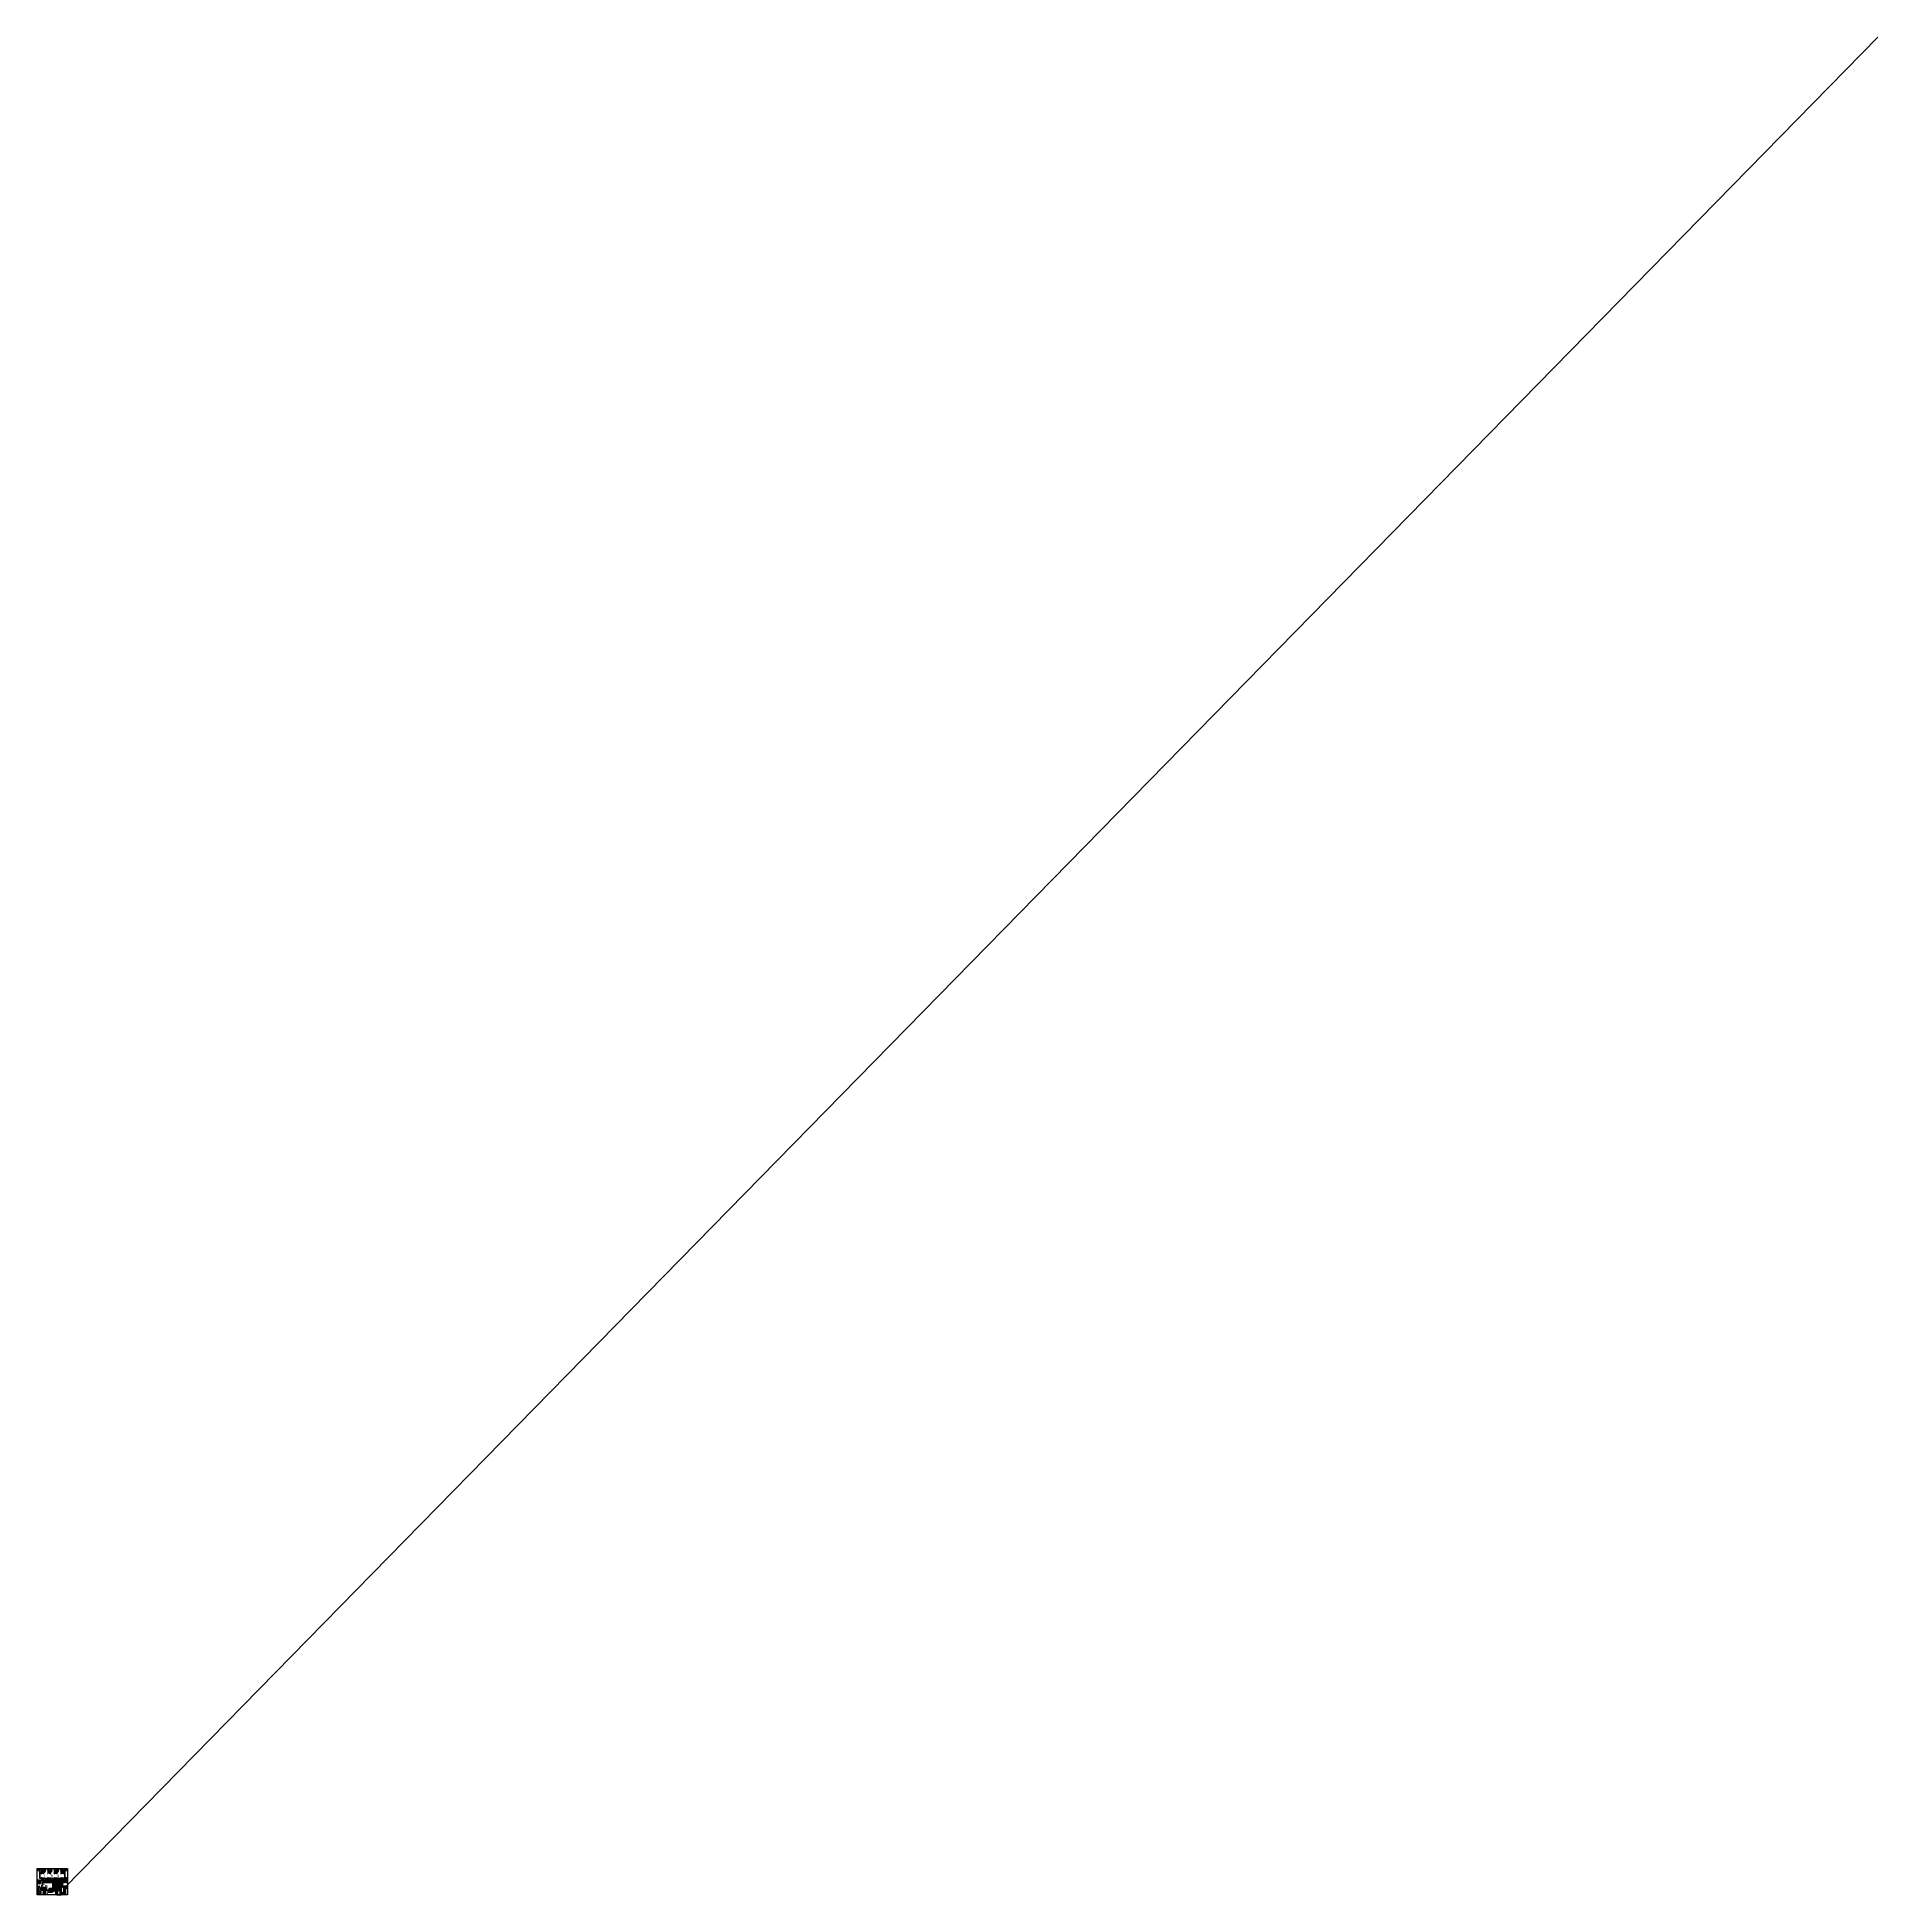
# Model space of a CAD drawing. Header units: millimetres. Extents: x 0 to 5381, y 0 to 5431.
import ezdxf

# ---------------------------------------------------------------- set-up
doc = ezdxf.new("R2010")
doc.units = ezdxf.units.MM
for name, color, linetype in [('BottomLayer', 5, 'Continuous'), ('BottomSolder', 6, 'Continuous'), ('MultiLayer', 9, 'Continuous'), ('PadHoleLayer', 156, 'Continuous'), ('TopLayer', 1, 'Continuous'), ('TopOverlay', 2, 'Continuous'), ('TopPaste', 8, 'Continuous'), ('TopSolder', 216, 'Continuous'), ('ViaHoleLayer', 16, 'Continuous')]:
    doc.layers.add(name, color=color, linetype=linetype)
doc.styles.add('Arial', font='', dxfattribs={"height": 0.2})
doc.styles.get('Arial').set_extended_font_data('Arial')

# ---------------------------------------------------------------- blocks, each defined once
blk = doc.blocks.new('178_6165_0002_1')
at = {"layer": 'BottomLayer'}
blk.add_hatch(color=5, dxfattribs=at).paths.add_polyline_path([(-7.5, 2.4), (-5.3, 2.4), (-5.3, 0.2), (-7.5, 0.2)])
h = blk.add_hatch(color=5, dxfattribs=at)
edge = h.paths.add_edge_path()
edge.add_arc((-2.9, 1.3), 1.1, 0, 360)
h = blk.add_hatch(color=5, dxfattribs=at)
edge = h.paths.add_edge_path()
edge.add_arc((2.9, 1.3), 1.1, 0, 360)
h = blk.add_hatch(color=5, dxfattribs=at)
edge = h.paths.add_edge_path()
edge.add_arc((6.4, 1.3), 1.1, 0, 360)
h = blk.add_hatch(color=5, dxfattribs=at)
edge = h.paths.add_edge_path()
edge.add_arc((-6.4, -1.3), 1.1, 0, 360)
h = blk.add_hatch(color=5, dxfattribs=at)
edge = h.paths.add_edge_path()
edge.add_arc((-2.9, -1.3), 1.1, 0, 360)
h = blk.add_hatch(color=5, dxfattribs=at)
edge = h.paths.add_edge_path()
edge.add_arc((2.9, -1.3), 1.1, 0, 360)
h = blk.add_hatch(color=5, dxfattribs=at)
edge = h.paths.add_edge_path()
edge.add_arc((6.4, -1.3), 1.1, 0, 360)
at = {"layer": 'BottomSolder'}
blk.add_hatch(color=6, dxfattribs=at).paths.add_polyline_path([(-7.6, 2.4), (-5.2, 2.4), (-5.2, 0.1), (-7.6, 0.1)])
h = blk.add_hatch(color=6, dxfattribs=at)
edge = h.paths.add_edge_path()
edge.add_arc((-2.9, 1.3), 1.15, 0, 360)
h = blk.add_hatch(color=6, dxfattribs=at)
edge = h.paths.add_edge_path()
edge.add_arc((0, 0), 0.102, 0, 360)
h = blk.add_hatch(color=6, dxfattribs=at)
edge = h.paths.add_edge_path()
edge.add_arc((2.9, 1.3), 1.15, 0, 360)
h = blk.add_hatch(color=6, dxfattribs=at)
edge = h.paths.add_edge_path()
edge.add_arc((6.4, 1.3), 1.15, 0, 360)
h = blk.add_hatch(color=6, dxfattribs=at)
edge = h.paths.add_edge_path()
edge.add_arc((-6.4, -1.3), 1.15, 0, 360)
h = blk.add_hatch(color=6, dxfattribs=at)
edge = h.paths.add_edge_path()
edge.add_arc((-2.9, -1.3), 1.15, 0, 360)
h = blk.add_hatch(color=6, dxfattribs=at)
edge = h.paths.add_edge_path()
edge.add_arc((2.9, -1.3), 1.15, 0, 360)
h = blk.add_hatch(color=6, dxfattribs=at)
edge = h.paths.add_edge_path()
edge.add_arc((6.4, -1.3), 1.15, 0, 360)
at = {"layer": 'MultiLayer'}
blk.add_hatch(color=9, dxfattribs=at).paths.add_polyline_path([(-7.5, 2.4), (-5.3, 2.4), (-5.3, 0.2), (-7.5, 0.2)])
h = blk.add_hatch(color=9, dxfattribs=at)
edge = h.paths.add_edge_path()
edge.add_arc((-2.9, 1.3), 1.1, 0, 360)
h = blk.add_hatch(color=9, dxfattribs=at)
edge = h.paths.add_edge_path()
edge.add_arc((2.9, 1.3), 1.1, 0, 360)
h = blk.add_hatch(color=9, dxfattribs=at)
edge = h.paths.add_edge_path()
edge.add_arc((6.4, 1.3), 1.1, 0, 360)
h = blk.add_hatch(color=9, dxfattribs=at)
edge = h.paths.add_edge_path()
edge.add_arc((-6.4, -1.3), 1.1, 0, 360)
h = blk.add_hatch(color=9, dxfattribs=at)
edge = h.paths.add_edge_path()
edge.add_arc((-2.9, -1.3), 1.1, 0, 360)
h = blk.add_hatch(color=9, dxfattribs=at)
edge = h.paths.add_edge_path()
edge.add_arc((2.9, -1.3), 1.1, 0, 360)
h = blk.add_hatch(color=9, dxfattribs=at)
edge = h.paths.add_edge_path()
edge.add_arc((6.4, -1.3), 1.1, 0, 360)
at = {"layer": 'PadHoleLayer'}
h = blk.add_hatch(color=156, dxfattribs=at)
edge = h.paths.add_edge_path()
edge.add_arc((-6.4, 1.3), 0.75, 0, 360)
h = blk.add_hatch(color=156, dxfattribs=at)
edge = h.paths.add_edge_path()
edge.add_arc((-2.9, 1.3), 0.75, 0, 360)
h = blk.add_hatch(color=156, dxfattribs=at)
edge = h.paths.add_edge_path()
edge.add_arc((0, 0), 1.25, 0, 360)
h = blk.add_hatch(color=156, dxfattribs=at)
edge = h.paths.add_edge_path()
edge.add_arc((2.9, 1.3), 0.75, 0, 360)
h = blk.add_hatch(color=156, dxfattribs=at)
edge = h.paths.add_edge_path()
edge.add_arc((6.4, 1.3), 0.75, 0, 360)
h = blk.add_hatch(color=156, dxfattribs=at)
edge = h.paths.add_edge_path()
edge.add_arc((-6.4, -1.3), 0.75, 0, 360)
h = blk.add_hatch(color=156, dxfattribs=at)
edge = h.paths.add_edge_path()
edge.add_arc((-2.9, -1.3), 0.75, 0, 360)
h = blk.add_hatch(color=156, dxfattribs=at)
edge = h.paths.add_edge_path()
edge.add_arc((2.9, -1.3), 0.75, 0, 360)
h = blk.add_hatch(color=156, dxfattribs=at)
edge = h.paths.add_edge_path()
edge.add_arc((6.4, -1.3), 0.75, 0, 360)
at = {"layer": 'TopLayer'}
blk.add_hatch(color=1, dxfattribs=at).paths.add_polyline_path([(-7.5, 2.4), (-5.3, 2.4), (-5.3, 0.2), (-7.5, 0.2)])
h = blk.add_hatch(color=1, dxfattribs=at)
edge = h.paths.add_edge_path()
edge.add_arc((-2.9, 1.3), 1.1, 0, 360)
h = blk.add_hatch(color=1, dxfattribs=at)
edge = h.paths.add_edge_path()
edge.add_arc((2.9, 1.3), 1.1, 0, 360)
h = blk.add_hatch(color=1, dxfattribs=at)
edge = h.paths.add_edge_path()
edge.add_arc((6.4, 1.3), 1.1, 0, 360)
h = blk.add_hatch(color=1, dxfattribs=at)
edge = h.paths.add_edge_path()
edge.add_arc((-6.4, -1.3), 1.1, 0, 360)
h = blk.add_hatch(color=1, dxfattribs=at)
edge = h.paths.add_edge_path()
edge.add_arc((-2.9, -1.3), 1.1, 0, 360)
h = blk.add_hatch(color=1, dxfattribs=at)
edge = h.paths.add_edge_path()
edge.add_arc((2.9, -1.3), 1.1, 0, 360)
h = blk.add_hatch(color=1, dxfattribs=at)
edge = h.paths.add_edge_path()
edge.add_arc((6.4, -1.3), 1.1, 0, 360)
at = {"layer": 'TopSolder'}
blk.add_hatch(color=216, dxfattribs=at).paths.add_polyline_path([(-7.6, 2.4), (-5.2, 2.4), (-5.2, 0.1), (-7.6, 0.1)])
h = blk.add_hatch(color=216, dxfattribs=at)
edge = h.paths.add_edge_path()
edge.add_arc((-2.9, 1.3), 1.15, 0, 360)
h = blk.add_hatch(color=216, dxfattribs=at)
edge = h.paths.add_edge_path()
edge.add_arc((0, 0), 0.102, 0, 360)
h = blk.add_hatch(color=216, dxfattribs=at)
edge = h.paths.add_edge_path()
edge.add_arc((2.9, 1.3), 1.15, 0, 360)
h = blk.add_hatch(color=216, dxfattribs=at)
edge = h.paths.add_edge_path()
edge.add_arc((6.4, 1.3), 1.15, 0, 360)
h = blk.add_hatch(color=216, dxfattribs=at)
edge = h.paths.add_edge_path()
edge.add_arc((-6.4, -1.3), 1.15, 0, 360)
h = blk.add_hatch(color=216, dxfattribs=at)
edge = h.paths.add_edge_path()
edge.add_arc((-2.9, -1.3), 1.15, 0, 360)
h = blk.add_hatch(color=216, dxfattribs=at)
edge = h.paths.add_edge_path()
edge.add_arc((2.9, -1.3), 1.15, 0, 360)
h = blk.add_hatch(color=216, dxfattribs=at)
edge = h.paths.add_edge_path()
edge.add_arc((6.4, -1.3), 1.15, 0, 360)
at = {"layer": 'TopOverlay', "const_width": 0.127}
for points in [[(-10, 3), (10, 3)], [(-10, 3), (-10, -3)], [(10, 3), (10, -3)], [(-10, -3), (10, -3)]]:
    blk.add_lwpolyline(points, dxfattribs=at)
at = {"layer": 'TopOverlay', "const_width": 0.0635}
for points in [[(-10.1, 3, 1), (-10, 3, 1)], [(-10.1, 3, 1), (-10, 3, 1)], [(10, 3, 1), (10.1, 3, 1)], [(10, 3, 1), (10.1, 3, 1)], [(-10.1, -3, 1), (-10, -3, 1)], [(-10.1, -3, 1), (-10, -3, 1)], [(10, -3, 1), (10.1, -3, 1)], [(10, -3, 1), (10.1, -3, 1)]]:
    blk.add_lwpolyline(points, format="xyb", close=True, dxfattribs=at)
at = {"layer": 'TopOverlay'}
blk.add_text('1', height=0.8, dxfattribs=at).set_placement((-8.1, 1))
blk = doc.blocks.new('MWSA1206S_6R8MT_2')
at = {"layer": 'TopLayer'}
for points in [[(-7.5, 3), (-4.5, 3), (-4.5, -3), (-7.5, -3)], [(4.5, 3), (7.5, 3), (7.5, -3), (4.5, -3)]]:
    blk.add_hatch(color=1, dxfattribs=at).paths.add_polyline_path(points)
at = {"layer": 'TopPaste'}
for points in [[(-7.5, 3), (-4.5, 3), (-4.5, -3), (-7.5, -3)], [(4.5, 3), (7.5, 3), (7.5, -3), (4.5, -3)]]:
    blk.add_hatch(color=8, dxfattribs=at).paths.add_polyline_path(points)
at = {"layer": 'TopSolder'}
for points in [[(-7.6, 3.1), (-4.4, 3.1), (-4.4, -3.1), (-7.6, -3.1)], [(4.4, 3.1), (7.6, 3.1), (7.6, -3.1), (4.4, -3.1)]]:
    blk.add_hatch(color=216, dxfattribs=at).paths.add_polyline_path(points)
at = {"layer": 'TopOverlay', "const_width": 0.254}
for points in [[(-6.7, 6.2), (-6.7, 3.2)], [(-6.7, 6.3), (6.7, 6.3)], [(6.7, 6.3), (6.7, 3.2)], [(-6.7, -3.2), (-6.7, -6.3)], [(-6.7, -6.3), (6.7, -6.3)], [(6.7, -3.2), (6.7, -6.3)]]:
    blk.add_lwpolyline(points, dxfattribs=at)
at = {"layer": 'TopOverlay', "const_width": 0.127}
for points in [[(-6.8, 6.2, 1), (-6.6, 6.2, 1)], [(-6.8, 6.3, 1), (-6.6, 6.3, 1)], [(-6.8, 3.2, 1), (-6.6, 3.2, 1)], [(6.6, 6.3, 1), (6.8, 6.3, 1)], [(6.6, 6.3, 1), (6.8, 6.3, 1)], [(6.6, 3.2, 1), (6.8, 3.2, 1)], [(-6.8, -3.2, 1), (-6.6, -3.2, 1)], [(-6.8, -6.3, 1), (-6.6, -6.3, 1)], [(-6.8, -6.3, 1), (-6.6, -6.3, 1)], [(6.6, -3.2, 1), (6.8, -3.2, 1)], [(6.6, -6.3, 1), (6.8, -6.3, 1)], [(6.6, -6.3, 1), (6.8, -6.3, 1)]]:
    blk.add_lwpolyline(points, format="xyb", close=True, dxfattribs=at)
blk = doc.blocks.new('HTSSOP_14_EP_3')
at = {"layer": 'BottomLayer'}
h = blk.add_hatch(color=5, dxfattribs=at)
edge = h.paths.add_edge_path()
edge.add_arc((-0.8, 0.5), 0.305, 0, 360)
h = blk.add_hatch(color=5, dxfattribs=at)
edge = h.paths.add_edge_path()
edge.add_arc((0.5, 0.5), 0.305, 0, 360)
h = blk.add_hatch(color=5, dxfattribs=at)
edge = h.paths.add_edge_path()
edge.add_arc((-0.8, -0.5), 0.305, 0, 360)
h = blk.add_hatch(color=5, dxfattribs=at)
edge = h.paths.add_edge_path()
edge.add_arc((0.5, -0.5), 0.305, 0, 360)
at = {"layer": 'BottomSolder'}
h = blk.add_hatch(color=6, dxfattribs=at)
edge = h.paths.add_edge_path()
edge.add_arc((-0.8, 0.5), 0.152, 0, 360)
h = blk.add_hatch(color=6, dxfattribs=at)
edge = h.paths.add_edge_path()
edge.add_arc((0.5, 0.5), 0.152, 0, 360)
h = blk.add_hatch(color=6, dxfattribs=at)
edge = h.paths.add_edge_path()
edge.add_arc((-0.8, -0.5), 0.152, 0, 360)
h = blk.add_hatch(color=6, dxfattribs=at)
edge = h.paths.add_edge_path()
edge.add_arc((0.5, -0.5), 0.152, 0, 360)
at = {"layer": 'TopLayer'}
for points in [[(-2, 2.1), (-2, 1.8), (-3.7, 1.8), (-3.7, 2.1)], [(-2, 1.5), (-2, 1.1), (-3.7, 1.1), (-3.7, 1.5)], [(-2, 0.8), (-2, 0.5), (-3.7, 0.5), (-3.7, 0.8)], [(-2, 0.2), (-2, -0.2), (-3.7, -0.2), (-3.7, 0.2)], [(1, 0.9), (1, -0.9), (-1, -0.9), (-1, 0.9)], [(3.7, 2.1), (3.7, 1.8), (2, 1.8), (2, 2.1)], [(3.7, 1.5), (3.7, 1.1), (2, 1.1), (2, 1.5)], [(3.7, 0.8), (3.7, 0.5), (2, 0.5), (2, 0.8)], [(3.7, 0.2), (3.7, -0.2), (2, -0.2), (2, 0.2)], [(-2, -0.5), (-2, -0.8), (-3.7, -0.8), (-3.7, -0.5)], [(-2, -1.1), (-2, -1.5), (-3.7, -1.5), (-3.7, -1.1)], [(-2, -1.8), (-2, -2.1), (-3.7, -2.1), (-3.7, -1.8)], [(3.7, -0.5), (3.7, -0.8), (2, -0.8), (2, -0.5)], [(3.7, -1.1), (3.7, -1.5), (2, -1.5), (2, -1.1)], [(3.7, -1.8), (3.7, -2.1), (2, -2.1), (2, -1.8)]]:
    blk.add_hatch(color=1, dxfattribs=at).paths.add_polyline_path(points)
h = blk.add_hatch(color=1, dxfattribs=at)
edge = h.paths.add_edge_path()
edge.add_arc((-0.8, 0.5), 0.305, 0, 360)
h = blk.add_hatch(color=1, dxfattribs=at)
edge = h.paths.add_edge_path()
edge.add_arc((0.5, 0.5), 0.305, 0, 360)
h = blk.add_hatch(color=1, dxfattribs=at)
edge = h.paths.add_edge_path()
edge.add_arc((-0.8, -0.5), 0.305, 0, 360)
h = blk.add_hatch(color=1, dxfattribs=at)
edge = h.paths.add_edge_path()
edge.add_arc((0.5, -0.5), 0.305, 0, 360)
at = {"layer": 'TopPaste'}
for points in [[(-2, 2.1), (-2, 1.8), (-3.7, 1.8), (-3.7, 2.1)], [(-2, 1.5), (-2, 1.1), (-3.7, 1.1), (-3.7, 1.5)], [(-2, 0.8), (-2, 0.5), (-3.7, 0.5), (-3.7, 0.8)], [(-2, 0.2), (-2, -0.2), (-3.7, -0.2), (-3.7, 0.2)], [(1, 0.9), (1, -0.9), (-1, -0.9), (-1, 0.9)], [(3.7, 2.1), (3.7, 1.8), (2, 1.8), (2, 2.1)], [(3.7, 1.5), (3.7, 1.1), (2, 1.1), (2, 1.5)], [(3.7, 0.8), (3.7, 0.5), (2, 0.5), (2, 0.8)], [(3.7, 0.2), (3.7, -0.2), (2, -0.2), (2, 0.2)], [(-2, -0.5), (-2, -0.8), (-3.7, -0.8), (-3.7, -0.5)], [(-2, -1.1), (-2, -1.5), (-3.7, -1.5), (-3.7, -1.1)], [(-2, -1.8), (-2, -2.1), (-3.7, -2.1), (-3.7, -1.8)], [(3.7, -0.5), (3.7, -0.8), (2, -0.8), (2, -0.5)], [(3.7, -1.1), (3.7, -1.5), (2, -1.5), (2, -1.1)], [(3.7, -1.8), (3.7, -2.1), (2, -2.1), (2, -1.8)]]:
    blk.add_hatch(color=8, dxfattribs=at).paths.add_polyline_path(points)
at = {"layer": 'TopSolder'}
for points in [[(-1.9, 2.2), (-1.9, 1.7), (-3.8, 1.7), (-3.8, 2.2)], [(-1.9, 1.5), (-1.9, 1.1), (-3.8, 1.1), (-3.8, 1.5)], [(-1.9, 0.9), (-1.9, 0.4), (-3.8, 0.4), (-3.8, 0.9)], [(-1.9, 0.2), (-1.9, -0.2), (-3.8, -0.2), (-3.8, 0.2)], [(1.1, 1), (1.1, -1), (-1.1, -1), (-1.1, 1)], [(3.8, 2.2), (3.8, 1.7), (1.9, 1.7), (1.9, 2.2)], [(3.8, 1.5), (3.8, 1.1), (1.9, 1.1), (1.9, 1.5)], [(3.8, 0.9), (3.8, 0.4), (1.9, 0.4), (1.9, 0.9)], [(3.8, 0.2), (3.8, -0.2), (1.9, -0.2), (1.9, 0.2)], [(-1.9, -0.4), (-1.9, -0.9), (-3.8, -0.9), (-3.8, -0.4)], [(-1.9, -1.1), (-1.9, -1.5), (-3.8, -1.5), (-3.8, -1.1)], [(-1.9, -1.7), (-1.9, -2.2), (-3.8, -2.2), (-3.8, -1.7)], [(3.8, -0.4), (3.8, -0.9), (1.9, -0.9), (1.9, -0.4)], [(3.8, -1.1), (3.8, -1.5), (1.9, -1.5), (1.9, -1.1)], [(3.8, -1.7), (3.8, -2.2), (1.9, -2.2), (1.9, -1.7)]]:
    blk.add_hatch(color=216, dxfattribs=at).paths.add_polyline_path(points)
h = blk.add_hatch(color=216, dxfattribs=at)
edge = h.paths.add_edge_path()
edge.add_arc((-0.8, 0.5), 0.152, 0, 360)
h = blk.add_hatch(color=216, dxfattribs=at)
edge = h.paths.add_edge_path()
edge.add_arc((0.5, 0.5), 0.152, 0, 360)
h = blk.add_hatch(color=216, dxfattribs=at)
edge = h.paths.add_edge_path()
edge.add_arc((-0.8, -0.5), 0.152, 0, 360)
h = blk.add_hatch(color=216, dxfattribs=at)
edge = h.paths.add_edge_path()
edge.add_arc((0.5, -0.5), 0.152, 0, 360)
at = {"layer": 'ViaHoleLayer'}
h = blk.add_hatch(color=16, dxfattribs=at)
edge = h.paths.add_edge_path()
edge.add_arc((-0.8, 0.5), 0.152, 0, 360)
h = blk.add_hatch(color=16, dxfattribs=at)
edge = h.paths.add_edge_path()
edge.add_arc((0.5, 0.5), 0.152, 0, 360)
h = blk.add_hatch(color=16, dxfattribs=at)
edge = h.paths.add_edge_path()
edge.add_arc((-0.8, -0.5), 0.152, 0, 360)
h = blk.add_hatch(color=16, dxfattribs=at)
edge = h.paths.add_edge_path()
edge.add_arc((0.5, -0.5), 0.152, 0, 360)
at = {"layer": 'TopOverlay'}
for points, const_width in [([(-4.1, 2.1), (-4.1, 1.8)], 0.254), ([(-3.9, 1.9), (-4.1, 2.1)], 0.254), ([(-3.9, 1.9), (-4.1, 1.8)], 0.254), ([(1.8, 2.6), (-1.8, 2.6)], 0.152), ([(1.8, -2.6), (-1.8, -2.6)], 0.152)]:
    blk.add_lwpolyline(points, dxfattribs=dict(at, const_width=const_width))
for points, const_width in [([(-4.1, 2.1, 1), (-4, 2.1, 1)], 0.127), ([(-4.1, 2.1, 1), (-4, 2.1, 1)], 0.127), ([(-4.1, 1.8, 1), (-4, 1.8, 1)], 0.127), ([(-4.1, 1.8, 1), (-4, 1.8, 1)], 0.127), ([(-4, 1.9, 1), (-3.9, 1.9, 1)], 0.127), ([(-4, 1.9, 1), (-3.9, 1.9, 1)], 0.127), ([(-1.8, 2.6, 1), (-1.7, 2.6, 1)], 0.0762), ([(1.7, 2.6, 1), (1.8, 2.6, 1)], 0.0762), ([(-1.8, -2.6, 1), (-1.7, -2.6, 1)], 0.0762), ([(1.7, -2.6, 1), (1.8, -2.6, 1)], 0.0762)]:
    blk.add_lwpolyline(points, format="xyb", close=True, dxfattribs=dict(at, const_width=const_width))
blk = doc.blocks.new('16_SOIC__0_154___3_90MM_WIDTH__4')
at = {"layer": 'TopLayer'}
for points in [[(-3.4, 4.7), (-1.9, 4.7), (-1.9, 4.2), (-3.4, 4.2)], [(-3.4, 3.5), (-1.9, 3.5), (-1.9, 2.9), (-3.4, 2.9)], [(-3.4, 2.2), (-1.9, 2.2), (-1.9, 1.6), (-3.4, 1.6)], [(-3.4, 0.9), (-1.9, 0.9), (-1.9, 0.3), (-3.4, 0.3)], [(1.9, 4.7), (3.5, 4.7), (3.5, 4.2), (1.9, 4.2)], [(1.9, 3.5), (3.5, 3.5), (3.5, 2.9), (1.9, 2.9)], [(1.9, 2.2), (3.5, 2.2), (3.5, 1.6), (1.9, 1.6)], [(1.9, 0.9), (3.5, 0.9), (3.5, 0.3), (1.9, 0.3)], [(-3.4, -0.3), (-1.9, -0.3), (-1.9, -0.9), (-3.4, -0.9)], [(-3.4, -1.6), (-1.9, -1.6), (-1.9, -2.2), (-3.4, -2.2)], [(-3.4, -2.9), (-1.9, -2.9), (-1.9, -3.5), (-3.4, -3.5)], [(-3.4, -4.2), (-1.9, -4.2), (-1.9, -4.7), (-3.4, -4.7)], [(1.9, -0.3), (3.5, -0.3), (3.5, -0.9), (1.9, -0.9)], [(1.9, -1.6), (3.5, -1.6), (3.5, -2.2), (1.9, -2.2)], [(1.9, -2.9), (3.5, -2.9), (3.5, -3.5), (1.9, -3.5)], [(1.9, -4.2), (3.5, -4.2), (3.5, -4.7), (1.9, -4.7)]]:
    blk.add_hatch(color=1, dxfattribs=at).paths.add_polyline_path(points)
at = {"layer": 'TopPaste'}
for points in [[(-3.4, 4.7), (-1.9, 4.7), (-1.9, 4.2), (-3.4, 4.2)], [(-3.4, 3.5), (-1.9, 3.5), (-1.9, 2.9), (-3.4, 2.9)], [(-3.4, 2.2), (-1.9, 2.2), (-1.9, 1.6), (-3.4, 1.6)], [(-3.4, 0.9), (-1.9, 0.9), (-1.9, 0.3), (-3.4, 0.3)], [(1.9, 4.7), (3.5, 4.7), (3.5, 4.2), (1.9, 4.2)], [(1.9, 3.5), (3.5, 3.5), (3.5, 2.9), (1.9, 2.9)], [(1.9, 2.2), (3.5, 2.2), (3.5, 1.6), (1.9, 1.6)], [(1.9, 0.9), (3.5, 0.9), (3.5, 0.3), (1.9, 0.3)], [(-3.4, -0.3), (-1.9, -0.3), (-1.9, -0.9), (-3.4, -0.9)], [(-3.4, -1.6), (-1.9, -1.6), (-1.9, -2.2), (-3.4, -2.2)], [(-3.4, -2.9), (-1.9, -2.9), (-1.9, -3.5), (-3.4, -3.5)], [(-3.4, -4.2), (-1.9, -4.2), (-1.9, -4.7), (-3.4, -4.7)], [(1.9, -0.3), (3.5, -0.3), (3.5, -0.9), (1.9, -0.9)], [(1.9, -1.6), (3.5, -1.6), (3.5, -2.2), (1.9, -2.2)], [(1.9, -2.9), (3.5, -2.9), (3.5, -3.5), (1.9, -3.5)], [(1.9, -4.2), (3.5, -4.2), (3.5, -4.7), (1.9, -4.7)]]:
    blk.add_hatch(color=8, dxfattribs=at).paths.add_polyline_path(points)
at = {"layer": 'TopSolder'}
for points in [[(-3.6, 4.8), (-1.8, 4.8), (-1.8, 4.1), (-3.6, 4.1)], [(-3.6, 3.6), (-1.8, 3.6), (-1.8, 2.8), (-3.6, 2.8)], [(-3.6, 2.3), (-1.8, 2.3), (-1.8, 1.5), (-3.6, 1.5)], [(-3.6, 1), (-1.8, 1), (-1.8, 0.2), (-3.6, 0.2)], [(1.8, 4.8), (3.6, 4.8), (3.6, 4.1), (1.8, 4.1)], [(1.8, 3.6), (3.6, 3.6), (3.6, 2.8), (1.8, 2.8)], [(1.8, 2.3), (3.6, 2.3), (3.6, 1.5), (1.8, 1.5)], [(1.8, 1), (3.6, 1), (3.6, 0.2), (1.8, 0.2)], [(-3.6, -0.2), (-1.8, -0.2), (-1.8, -1), (-3.6, -1)], [(-3.6, -1.5), (-1.8, -1.5), (-1.8, -2.3), (-3.6, -2.3)], [(-3.6, -2.8), (-1.8, -2.8), (-1.8, -3.6), (-3.6, -3.6)], [(-3.6, -4.1), (-1.8, -4.1), (-1.8, -4.8), (-3.6, -4.8)], [(1.8, -0.2), (3.6, -0.2), (3.6, -1), (1.8, -1)], [(1.8, -1.5), (3.6, -1.5), (3.6, -2.3), (1.8, -2.3)], [(1.8, -2.8), (3.6, -2.8), (3.6, -3.6), (1.8, -3.6)], [(1.8, -4.1), (3.6, -4.1), (3.6, -4.8), (1.8, -4.8)]]:
    blk.add_hatch(color=216, dxfattribs=at).paths.add_polyline_path(points)
at = {"layer": 'TopOverlay', "const_width": 0.127}
for points in [[(-3.8, 4.6), (-3.6, 4.5)], [(-3.8, 4.4), (-3.8, 4.6)], [(-3.8, 4.4), (-3.6, 4.5)], [(-2.1, 5), (2, 5)], [(-2.1, 4.9), (-2.1, 5)], [(2, 4.9), (2, 5)], [(-2.1, -5), (-2.1, -4.9)], [(-2.1, -5), (2, -5)], [(2, -5), (2, -4.9)]]:
    blk.add_lwpolyline(points, dxfattribs=at)
at = {"layer": 'TopOverlay', "const_width": 0.0635}
for points in [[(-3.8, 4.6, 1), (-3.7, 4.6, 1)], [(-3.8, 4.6, 1), (-3.7, 4.6, 1)], [(-3.8, 4.4, 1), (-3.7, 4.4, 1)], [(-3.8, 4.4, 1), (-3.7, 4.4, 1)], [(-3.7, 4.5, 1), (-3.6, 4.5, 1)], [(-3.7, 4.5, 1), (-3.6, 4.5, 1)], [(-2.1, 5, 1), (-2.1, 5, 1)], [(-2.1, 5, 1), (-2.1, 5, 1)], [(-2.1, 4.9, 1), (-2.1, 4.9, 1)], [(1.9, 5, 1), (2, 5, 1)], [(2, 5, 1), (2, 5, 1)], [(2, 4.9, 1), (2, 4.9, 1)], [(-2.1, -4.9, 1), (-2.1, -4.9, 1)], [(-2.1, -5, 1), (-2.1, -5, 1)], [(-2.1, -5, 1), (-2.1, -5, 1)], [(2, -4.9, 1), (2, -4.9, 1)], [(1.9, -5, 1), (2, -5, 1)], [(2, -5, 1), (2, -5, 1)]]:
    blk.add_lwpolyline(points, format="xyb", close=True, dxfattribs=at)
blk = doc.blocks.new('10_VQFN_HR__3_3__5')
at = {"layer": 'TopLayer'}
for points in [[(-1.5, 0.9), (-0.9, 0.9), (-0.9, 0.6), (-1.5, 0.6)], [(-1.5, 0.4), (-0.9, 0.4), (-0.9, 0.1), (-1.5, 0.1)], [(-0.8, 1.1), (-0.8, 1.7), (-0.6, 1.7), (-0.6, 1.1)], [(-0.2, -0.4), (-0.2, 1.7), (0.2, 1.7), (0.2, -0.4)], [(0.5, -1.7), (0.5, 0), (0.7, 0), (0.7, -1.7)], [(-1.5, -0.1), (-0.9, -0.1), (-0.9, -0.4), (-1.5, -0.4)], [(-1.5, -0.6), (-0.9, -0.6), (-0.9, -0.9), (-1.5, -0.9)], [(-0.8, -1.7), (-0.8, -1.1), (-0.6, -1.1), (-0.6, -1.7)], [(1, -1.7), (1, -1.1), (1.2, -1.1), (1.2, -1.7)]]:
    blk.add_hatch(color=1, dxfattribs=at).paths.add_polyline_path(points)
h = blk.add_hatch(color=1, dxfattribs=at)
edge = h.paths.add_edge_path()
edge.add_arc((1.1, -0.3), 0.1, 180, 270)
edge.add_line((1.1, -0.4), (1.3, -0.4))
edge.add_arc((1.3, -0.3), 0.1, 270, 360)
edge.add_line((1.4, -0.3), (1.4, 1.6))
edge.add_arc((1.3, 1.6), 0.1, 0, 90)
edge.add_line((1.3, 1.7), (1.1, 1.7))
edge.add_arc((1.1, 1.6), 0.1, 90, 180)
edge.add_line((1, 1.6), (1, -0.3))
at = {"layer": 'TopPaste'}
for points in [[(-1.5, 0.9), (-0.9, 0.9), (-0.9, 0.6), (-1.5, 0.6)], [(-1.5, 0.4), (-0.9, 0.4), (-0.9, 0.1), (-1.5, 0.1)], [(-0.8, 1.1), (-0.8, 1.7), (-0.6, 1.7), (-0.6, 1.1)], [(-0.2, -0.4), (-0.2, 1.7), (0.2, 1.7), (0.2, -0.4)], [(0.5, -1.7), (0.5, 0), (0.7, 0), (0.7, -1.7)], [(-1.5, -0.1), (-0.9, -0.1), (-0.9, -0.4), (-1.5, -0.4)], [(-1.5, -0.6), (-0.9, -0.6), (-0.9, -0.9), (-1.5, -0.9)], [(-0.8, -1.7), (-0.8, -1.1), (-0.6, -1.1), (-0.6, -1.7)], [(1, -1.7), (1, -1.1), (1.2, -1.1), (1.2, -1.7)]]:
    blk.add_hatch(color=8, dxfattribs=at).paths.add_polyline_path(points)
h = blk.add_hatch(color=8, dxfattribs=at)
edge = h.paths.add_edge_path()
edge.add_arc((1.1, -0.3), 0.1, 180, 270)
edge.add_line((1.1, -0.4), (1.3, -0.4))
edge.add_arc((1.3, -0.3), 0.1, 270, 360)
edge.add_line((1.4, -0.3), (1.4, 1.6))
edge.add_arc((1.3, 1.6), 0.1, 0, 90)
edge.add_line((1.3, 1.7), (1.1, 1.7))
edge.add_arc((1.1, 1.6), 0.1, 90, 180)
edge.add_line((1, 1.6), (1, -0.3))
at = {"layer": 'TopSolder'}
for points in [[(-1.5, 0.9), (-0.8, 0.9), (-0.8, 0.6), (-1.5, 0.6)], [(-1.5, 0.4), (-0.8, 0.4), (-0.8, 0.1), (-1.5, 0.1)], [(-0.9, 1), (-0.9, 1.8), (-0.5, 1.8), (-0.5, 1)], [(-0.3, -0.5), (-0.3, 1.8), (0.3, 1.8), (0.3, -0.5)], [(0.4, -1.8), (0.4, 0.1), (0.8, 0.1), (0.8, -1.8)], [(-1.5, -0.1), (-0.8, -0.1), (-0.8, -0.4), (-1.5, -0.4)], [(-1.5, -0.6), (-0.8, -0.6), (-0.8, -0.9), (-1.5, -0.9)], [(-0.9, -1.8), (-0.9, -1), (-0.5, -1), (-0.5, -1.8)], [(0.9, -1.8), (0.9, -1), (1.3, -1), (1.3, -1.8)]]:
    blk.add_hatch(color=216, dxfattribs=at).paths.add_polyline_path(points)
h = blk.add_hatch(color=216, dxfattribs=at)
edge = h.paths.add_edge_path()
edge.add_arc((1.1, -0.3), 0.17, 180, 270)
edge.add_line((1.1, -0.5), (1.3, -0.5))
edge.add_arc((1.3, -0.3), 0.17, 270, 360)
edge.add_line((1.4, -0.3), (1.4, 1.6))
edge.add_arc((1.3, 1.6), 0.17, 0, 90)
edge.add_line((1.3, 1.8), (1.1, 1.8))
edge.add_arc((1.1, 1.6), 0.17, 90, 180)
edge.add_line((0.9, 1.6), (0.9, -0.3))
at = {"layer": 'TopLayer'}
for p, q in [((1, -0.4), (1, 1.7)), ((1, 1.7), (1, 1.7)), ((1, 1.7), (1, 1.7)), ((1, 1.7), (1, 1.7)), ((1, 1.7), (1, 1.7)), ((1, 1.7), (1, 1.7)), ((1, 1.7), (1, 1.7)), ((1, 1.7), (1, 1.7)), ((1, 1.7), (1, 1.7)), ((1, 1.7), (1, 1.7)), ((1, 1.7), (1, 1.7)), ((1, 1.7), (1, 1.7)), ((1, 1.7), (1, 1.7)), ((1, 1.7), (1, 1.7)), ((1, 1.7), (1, 1.7)), ((1, 1.7), (1, 1.7)), ((1, 1.7), (1, 1.7)), ((1, 1.7), (1, 1.7)), ((1, 1.7), (1, 1.7)), ((1, 1.7), (1, 1.7)), ((1, 1.7), (1, 1.7)), ((1, 1.7), (1, 1.7)), ((1, 1.7), (1, 1.7)), ((1, 1.7), (1, 1.7)), ((1, 1.7), (1, 1.7)), ((1, 1.7), (1, 1.7)), ((1, 1.7), (1, 1.7)), ((1, 1.7), (1, 1.7)), ((1, 1.7), (1, 1.7)), ((1, 1.7), (1, 1.7)), ((1, 1.7), (1, 1.7)), ((1, 1.7), (1.3, 1.7)), ((1.3, 1.7), (1.3, 1.7)), ((1.3, 1.7), (1.3, 1.7)), ((1.3, 1.7), (1.3, 1.7)), ((1.3, 1.7), (1.3, 1.7)), ((1.3, 1.7), (1.3, 1.7)), ((1.3, 1.7), (1.3, 1.7)), ((1.3, 1.7), (1.3, 1.7)), ((1.3, 1.7), (1.3, 1.7)), ((1.3, 1.7), (1.3, 1.7)), ((1.3, 1.7), (1.3, 1.7)), ((1.3, 1.7), (1.4, 1.7)), ((1.4, 1.7), (1.4, 1.7)), ((1.4, 1.7), (1.4, 1.7)), ((1.4, 1.7), (1.4, 1.7)), ((1.4, 1.7), (1.4, 1.7)), ((1.4, 1.7), (1.4, 1.7)), ((1.4, 1.7), (1.4, 1.7)), ((1.4, 1.7), (1.4, 1.7)), ((1.4, 1.7), (1.4, 1.7)), ((1.4, 1.7), (1.4, 1.7)), ((1.4, 1.7), (1.4, 1.7)), ((1.4, 1.7), (1.4, 1.7)), ((1.4, 1.7), (1.4, 1.7)), ((1.4, 1.7), (1.4, 1.7)), ((1.4, 1.7), (1.4, 1.7)), ((1.4, 1.7), (1.4, 1.7)), ((1.4, 1.7), (1.4, 1.7)), ((1.4, 1.7), (1.4, 1.7)), ((1.4, 1.7), (1.4, 1.7)), ((1.4, 1.7), (1.4, 1.7)), ((1.4, 1.7), (1.4, 0.9)), ((1.4, 0.9), (1.9, 0.9)), ((1.9, 0.6), (1.4, 0.6)), ((1.4, 0.6), (1.4, 0.4)), ((1.4, 0.4), (1.9, 0.4)), ((1.9, 0.1), (1.4, 0.1)), ((1.4, 0.1), (1.4, -0.1)), ((1.9, 0.9), (1.9, 0.9)), ((1.9, 0.9), (1.9, 0.9)), ((1.9, 0.9), (1.9, 0.9)), ((1.9, 0.9), (1.9, 0.9)), ((1.9, 0.9), (1.9, 0.9)), ((1.9, 0.9), (1.9, 0.9)), ((1.9, 0.9), (1.9, 0.9)), ((1.9, 0.9), (1.9, 0.9)), ((1.9, 0.9), (1.9, 0.9)), ((1.9, 0.9), (1.9, 0.9)), ((1.9, 0.9), (1.9, 0.9)), ((1.9, 0.9), (1.9, 0.9)), ((1.9, 0.9), (1.9, 0.9)), ((1.9, 0.9), (1.9, 0.9)), ((1.9, 0.9), (1.9, 0.9)), ((1.9, 0.9), (1.9, 0.9)), ((1.9, 0.9), (1.9, 0.9)), ((1.9, 0.9), (1.9, 0.9)), ((1.9, 0.9), (1.9, 0.9)), ((1.9, 0.9), (1.9, 0.8)), ((1.9, 0.8), (1.9, 0.8)), ((1.9, 0.8), (1.9, 0.8)), ((1.9, 0.8), (1.9, 0.8)), ((1.9, 0.8), (1.9, 0.8)), ((1.9, 0.8), (1.9, 0.8)), ((1.9, 0.8), (1.9, 0.8)), ((1.9, 0.8), (1.9, 0.8)), ((1.9, 0.8), (1.9, 0.8)), ((1.9, 0.8), (1.9, 0.8)), ((1.9, 0.8), (1.9, 0.8)), ((1.9, 0.8), (1.9, 0.7)), ((1.9, 0.7), (1.9, 0.7)), ((1.9, 0.7), (1.9, 0.7)), ((1.9, 0.7), (1.9, 0.7)), ((1.9, 0.7), (1.9, 0.7)), ((1.9, 0.7), (1.9, 0.7)), ((1.9, 0.7), (1.9, 0.7)), ((1.9, 0.7), (1.9, 0.7)), ((1.9, 0.7), (1.9, 0.7)), ((1.9, 0.7), (1.9, 0.7)), ((1.9, 0.7), (1.9, 0.6)), ((1.9, 0.6), (1.9, 0.6)), ((1.9, 0.6), (1.9, 0.6)), ((1.9, 0.6), (1.9, 0.6)), ((1.9, 0.6), (1.9, 0.6)), ((1.9, 0.6), (1.9, 0.6)), ((1.9, 0.6), (1.9, 0.6)), ((1.9, 0.6), (1.9, 0.6)), ((1.9, 0.6), (1.9, 0.6)), ((1.9, 0.6), (1.9, 0.6)), ((1.9, 0.6), (1.9, 0.6)), ((1.9, 0.6), (1.9, 0.6)), ((1.9, 0.6), (1.9, 0.6)), ((1.9, 0.6), (1.9, 0.6)), ((1.9, 0.6), (1.9, 0.6)), ((1.9, 0.6), (1.9, 0.6)), ((1.9, 0.6), (1.9, 0.6)), ((1.9, 0.6), (1.9, 0.6)), ((1.9, 0.6), (1.9, 0.6)), ((1.9, 0.6), (1.9, 0.6)), ((1.9, 0.6), (1.9, 0.6)), ((1.9, 0.4), (1.9, 0.4)), ((1.9, 0.4), (1.9, 0.4)), ((1.9, 0.4), (1.9, 0.4)), ((1.9, 0.4), (1.9, 0.4)), ((1.9, 0.4), (1.9, 0.4)), ((1.9, 0.4), (1.9, 0.4)), ((1.9, 0.4), (1.9, 0.4)), ((1.9, 0.4), (1.9, 0.4)), ((1.9, 0.4), (1.9, 0.4)), ((1.9, 0.4), (1.9, 0.4)), ((1.9, 0.4), (1.9, 0.4)), ((1.9, 0.4), (1.9, 0.4)), ((1.9, 0.4), (1.9, 0.4)), ((1.9, 0.4), (1.9, 0.4)), ((1.9, 0.4), (1.9, 0.4)), ((1.9, 0.4), (1.9, 0.4)), ((1.9, 0.4), (1.9, 0.4)), ((1.9, 0.4), (1.9, 0.4)), ((1.9, 0.4), (1.9, 0.4)), ((1.9, 0.4), (1.9, 0.3)), ((1.9, 0.3), (1.9, 0.3)), ((1.9, 0.3), (1.9, 0.3)), ((1.9, 0.3), (1.9, 0.3)), ((1.9, 0.3), (1.9, 0.3)), ((1.9, 0.3), (1.9, 0.3)), ((1.9, 0.3), (1.9, 0.3)), ((1.9, 0.3), (1.9, 0.3)), ((1.9, 0.3), (1.9, 0.3)), ((1.9, 0.3), (1.9, 0.3)), ((1.9, 0.3), (1.9, 0.3)), ((1.9, 0.3), (1.9, 0.2)), ((1.9, 0.2), (1.9, 0.2)), ((1.9, 0.2), (1.9, 0.2)), ((1.9, 0.2), (1.9, 0.2)), ((1.9, 0.2), (1.9, 0.2)), ((1.9, 0.2), (1.9, 0.2)), ((1.9, 0.2), (1.9, 0.2)), ((1.9, 0.2), (1.9, 0.2)), ((1.9, 0.2), (1.9, 0.2)), ((1.9, 0.2), (1.9, 0.2)), ((1.9, 0.2), (1.9, 0.1)), ((1.9, 0.1), (1.9, 0.1)), ((1.9, 0.1), (1.9, 0.1)), ((1.9, 0.1), (1.9, 0.1)), ((1.9, 0.1), (1.9, 0.1)), ((1.9, 0.1), (1.9, 0.1)), ((1.9, 0.1), (1.9, 0.1)), ((1.9, 0.1), (1.9, 0.1)), ((1.9, 0.1), (1.9, 0.1)), ((1.9, 0.1), (1.9, 0.1)), ((1.9, 0.1), (1.9, 0.1)), ((1.9, 0.1), (1.9, 0.1)), ((1.9, 0.1), (1.9, 0.1)), ((1.9, 0.1), (1.9, 0.1)), ((1.9, 0.1), (1.9, 0.1)), ((1.9, 0.1), (1.9, 0.1)), ((1.9, 0.1), (1.9, 0.1)), ((1.9, 0.1), (1.9, 0.1)), ((1.9, 0.1), (1.9, 0.1)), ((1.9, 0.1), (1.9, 0.1)), ((1.9, 0.1), (1.9, 0.1)), ((1, -0.4), (1, -0.4)), ((1.4, -0.4), (1, -0.4)), ((1, -0.4), (1, -0.4)), ((1, -0.4), (1, -0.4)), ((1, -0.4), (1, -0.4)), ((1, -0.4), (1, -0.4)), ((1, -0.4), (1, -0.4)), ((1, -0.4), (1, -0.4)), ((1, -0.4), (1, -0.4)), ((1, -0.4), (1, -0.4)), ((1, -0.4), (1, -0.4)), ((1, -0.4), (1, -0.4)), ((1, -0.4), (1, -0.4)), ((1, -0.4), (1, -0.4)), ((1, -0.4), (1, -0.4)), ((1, -0.4), (1, -0.4)), ((1, -0.4), (1, -0.4)), ((1, -0.4), (1, -0.4)), ((1, -0.4), (1, -0.4)), ((1, -0.4), (1, -0.4)), ((1, -0.4), (1, -0.4)), ((1, -0.4), (1, -0.4)), ((1, -0.4), (1, -0.4)), ((1, -0.4), (1, -0.4)), ((1, -0.4), (1, -0.4)), ((1, -0.4), (1, -0.4)), ((1, -0.4), (1, -0.4)), ((1, -0.4), (1, -0.4)), ((1, -0.4), (1, -0.4)), ((1, -0.4), (1, -0.4)), ((1, -0.4), (1, -0.4)), ((1.4, -0.1), (1.9, -0.1)), ((1.9, -0.4), (1.4, -0.4)), ((1.4, -0.4), (1.4, -0.4)), ((1.9, -0.1), (1.9, -0.1)), ((1.9, -0.1), (1.9, -0.1)), ((1.9, -0.1), (1.9, -0.1)), ((1.9, -0.1), (1.9, -0.1)), ((1.9, -0.1), (1.9, -0.1)), ((1.9, -0.1), (1.9, -0.1)), ((1.9, -0.1), (1.9, -0.1)), ((1.9, -0.1), (1.9, -0.1)), ((1.9, -0.1), (1.9, -0.1)), ((1.9, -0.1), (1.9, -0.1)), ((1.9, -0.1), (1.9, -0.1)), ((1.9, -0.1), (1.9, -0.1)), ((1.9, -0.1), (1.9, -0.1)), ((1.9, -0.1), (1.9, -0.1)), ((1.9, -0.1), (1.9, -0.2)), ((1.9, -0.2), (1.9, -0.2)), ((1.9, -0.2), (1.9, -0.2)), ((1.9, -0.2), (1.9, -0.2)), ((1.9, -0.2), (1.9, -0.2)), ((1.9, -0.2), (1.9, -0.2)), ((1.9, -0.2), (1.9, -0.2)), ((1.9, -0.2), (1.9, -0.2)), ((1.9, -0.2), (1.9, -0.2)), ((1.9, -0.2), (1.9, -0.2)), ((1.9, -0.2), (1.9, -0.2)), ((1.9, -0.2), (1.9, -0.2)), ((1.9, -0.2), (1.9, -0.2)), ((1.9, -0.2), (1.9, -0.2)), ((1.9, -0.2), (1.9, -0.2)), ((1.9, -0.2), (1.9, -0.2)), ((1.9, -0.2), (1.9, -0.3)), ((1.9, -0.3), (1.9, -0.3)), ((1.9, -0.3), (1.9, -0.3)), ((1.9, -0.3), (1.9, -0.3)), ((1.9, -0.3), (1.9, -0.3)), ((1.9, -0.3), (1.9, -0.3)), ((1.9, -0.3), (1.9, -0.3)), ((1.9, -0.3), (1.9, -0.3)), ((1.9, -0.3), (1.9, -0.3)), ((1.9, -0.3), (1.9, -0.3)), ((1.9, -0.3), (1.9, -0.3)), ((1.9, -0.3), (1.9, -0.3)), ((1.9, -0.3), (1.9, -0.3)), ((1.9, -0.3), (1.9, -0.3)), ((1.9, -0.3), (1.9, -0.3)), ((1.9, -0.3), (1.9, -0.3)), ((1.9, -0.3), (1.9, -0.4)), ((1.9, -0.4), (1.9, -0.4)), ((1.9, -0.4), (1.9, -0.4)), ((1.9, -0.4), (1.9, -0.4)), ((1.9, -0.4), (1.9, -0.4)), ((1.9, -0.4), (1.9, -0.4)), ((1.9, -0.4), (1.9, -0.4)), ((1.9, -0.4), (1.9, -0.4)), ((1.9, -0.4), (1.9, -0.4)), ((1.9, -0.4), (1.9, -0.4)), ((1.9, -0.4), (1.9, -0.4)), ((1.9, -0.4), (1.9, -0.4)), ((1.9, -0.4), (1.9, -0.4)), ((1.9, -0.4), (1.9, -0.4)), ((1.9, -0.4), (1.9, -0.4))]:
    blk.add_line(p, q, dxfattribs=at)
at = {"layer": 'TopOverlay', "const_width": 0.127}
for points in [[(-1.8, 0.9), (-1.8, 0.6)], [(-1.6, 0.8), (-1.8, 0.9)], [(-1.6, 0.8), (-1.8, 0.6)], [(-1.2, 1.5), (-1.3, 1.5)], [(-1.3, 1.5), (-1.3, 1.2)], [(0.7, 1.5), (0.5, 1.5)], [(1.7, 1.5), (1.7, 1.5)], [(1.7, 1.5), (1.7, 1.2)], [(-1.3, -1.2), (-1.3, -1.5)], [(-1.2, -1.5), (-1.3, -1.5)], [(0.1, -1.5), (-0.3, -1.5)], [(1.7, -1.5), (1.5, -1.5)], [(1.7, -0.7), (1.7, -1.5)]]:
    blk.add_lwpolyline(points, dxfattribs=at)
at = {"layer": 'TopOverlay', "const_width": 0.0635}
for points in [[(-1.8, 0.9, 1), (-1.7, 0.9, 1)], [(-1.8, 0.9, 1), (-1.7, 0.9, 1)], [(-1.8, 0.6, 1), (-1.7, 0.6, 1)], [(-1.8, 0.6, 1), (-1.7, 0.6, 1)], [(-1.7, 0.8, 1), (-1.6, 0.8, 1)], [(-1.7, 0.8, 1), (-1.6, 0.8, 1)], [(-1.3, 1.5, 1), (-1.2, 1.5, 1)], [(-1.3, 1.5, 1), (-1.2, 1.5, 1)], [(-1.3, 1.2, 1), (-1.2, 1.2, 1)], [(-1.2, 1.5, 1), (-1.1, 1.5, 1)], [(0.5, 1.5, 1), (0.6, 1.5, 1)], [(0.6, 1.5, 1), (0.7, 1.5, 1)], [(1.7, 1.5, 1), (1.7, 1.5, 1)], [(1.7, 1.5, 1), (1.8, 1.5, 1)], [(1.7, 1.5, 1), (1.8, 1.5, 1)], [(1.7, 1.2, 1), (1.8, 1.2, 1)], [(-1.3, -1.2, 1), (-1.2, -1.2, 1)], [(-1.3, -1.5, 1), (-1.2, -1.5, 1)], [(-1.3, -1.5, 1), (-1.2, -1.5, 1)], [(-1.2, -1.5, 1), (-1.1, -1.5, 1)], [(-0.3, -1.5, 1), (-0.2, -1.5, 1)], [(0.1, -1.5, 1), (0.2, -1.5, 1)], [(1.5, -1.5, 1), (1.6, -1.5, 1)], [(1.7, -0.7, 1), (1.8, -0.7, 1)], [(1.7, -1.5, 1), (1.8, -1.5, 1)], [(1.7, -1.5, 1), (1.8, -1.5, 1)]]:
    blk.add_lwpolyline(points, format="xyb", close=True, dxfattribs=at)
at = {"layer": 'TopSolder'}
for p, q in [((0.9, 1.7), (0.9, 1.8)), ((0.9, 1.8), (1, 1.8)), ((0.9, -0.4), (0.9, 1.7)), ((0.9, 1.7), (0.9, 1.7)), ((0.9, 1.7), (0.9, 1.7)), ((0.9, 1.7), (0.9, 1.7)), ((0.9, 1.7), (0.9, 1.7)), ((0.9, 1.7), (0.9, 1.7)), ((0.9, 1.7), (0.9, 1.7)), ((0.9, 1.7), (0.9, 1.7)), ((0.9, 1.7), (0.9, 1.7)), ((0.9, 1.7), (0.9, 1.7)), ((0.9, 1.7), (0.9, 1.7)), ((0.9, 1.7), (0.9, 1.7)), ((0.9, 1.7), (0.9, 1.7)), ((0.9, 1.7), (0.9, 1.7)), ((0.9, 1.7), (0.9, 1.7)), ((0.9, 1.7), (0.9, 1.7)), ((0.9, 1.7), (0.9, 1.7)), ((0.9, 1.7), (0.9, 1.7)), ((0.9, 1.7), (0.9, 1.7)), ((0.9, 1.7), (0.9, 1.7)), ((0.9, 1.7), (0.9, 1.7)), ((0.9, 1.7), (0.9, 1.7)), ((0.9, 1.7), (0.9, 1.7)), ((0.9, 1.7), (0.9, 1.7)), ((0.9, 1.7), (0.9, 1.7)), ((0.9, 1.7), (0.9, 1.7)), ((0.9, 1.7), (0.9, 1.7)), ((0.9, 1.7), (0.9, 1.7)), ((0.9, 1.7), (0.9, 1.7)), ((0.9, 1.7), (0.9, 1.7)), ((0.9, 1.7), (0.9, 1.7)), ((0.9, 1.7), (0.9, 1.7)), ((0.9, 1.7), (0.9, 1.7)), ((0.9, 1.7), (0.9, 1.7)), ((0.9, 1.7), (0.9, 1.7)), ((0.9, 1.7), (0.9, 1.7)), ((0.9, 1.7), (0.9, 1.7)), ((0.9, 1.7), (0.9, 1.7)), ((0.9, 1.7), (0.9, 1.7)), ((0.9, 1.7), (0.9, 1.7)), ((0.9, 1.7), (0.9, 1.7)), ((0.9, 1.7), (0.9, 1.7)), ((0.9, 1.7), (0.9, 1.7)), ((0.9, 1.7), (0.9, 1.7)), ((0.9, 1.7), (0.9, 1.7)), ((0.9, 1.7), (0.9, 1.7)), ((0.9, 1.7), (0.9, 1.7)), ((0.9, 1.7), (0.9, 1.7)), ((0.9, 1.7), (0.9, 1.7)), ((0.9, 1.7), (0.9, 1.7)), ((0.9, 1.7), (0.9, 1.7)), ((0.9, 1.7), (0.9, 1.7)), ((0.9, 1.7), (0.9, 1.7)), ((0.9, 1.7), (0.9, 1.7)), ((1, 1.8), (1, 1.8)), ((1, 1.8), (1, 1.8)), ((1, 1.8), (1, 1.8)), ((1, 1.8), (1, 1.8)), ((1, 1.8), (1, 1.8)), ((1, 1.8), (1, 1.8)), ((1, 1.8), (1, 1.8)), ((1, 1.8), (1, 1.8)), ((1, 1.8), (1, 1.8)), ((1, 1.8), (1, 1.8)), ((1, 1.8), (1, 1.8)), ((1, 1.8), (1, 1.8)), ((1, 1.8), (1, 1.8)), ((1, 1.8), (1, 1.8)), ((1, 1.8), (1, 1.8)), ((1, 1.8), (1, 1.8)), ((1, 1.8), (1, 1.8)), ((1, 1.8), (1, 1.8)), ((1, 1.8), (1, 1.8)), ((1, 1.8), (1, 1.8)), ((1, 1.8), (1, 1.8)), ((1, 1.8), (1, 1.8)), ((1, 1.8), (1, 1.8)), ((1, 1.8), (1, 1.8)), ((1, 1.8), (1, 1.8)), ((1, 1.8), (1, 1.8)), ((1, 1.8), (1, 1.8)), ((1, 1.8), (1, 1.8)), ((1, 1.8), (1, 1.8)), ((1, 1.8), (1, 1.8)), ((1, 1.8), (1, 1.8)), ((1, 1.8), (1, 1.8)), ((1, 1.8), (1, 1.8)), ((1, 1.8), (1, 1.8)), ((1, 1.8), (1, 1.8)), ((1, 1.8), (1, 1.8)), ((1, 1.8), (1, 1.8)), ((1, 1.8), (1.3, 1.8)), ((1.3, 1.8), (1.3, 1.8)), ((1.3, 1.8), (1.3, 1.8)), ((1.3, 1.8), (1.3, 1.8)), ((1.3, 1.8), (1.3, 1.8)), ((1.3, 1.8), (1.3, 1.8)), ((1.3, 1.8), (1.3, 1.8)), ((1.3, 1.8), (1.3, 1.8)), ((1.3, 1.8), (1.3, 1.8)), ((1.3, 1.8), (1.3, 1.8)), ((1.3, 1.8), (1.3, 1.8)), ((1.3, 1.8), (1.3, 1.8)), ((1.3, 1.8), (1.3, 1.8)), ((1.3, 1.8), (1.3, 1.8)), ((1.3, 1.8), (1.4, 1.8)), ((1.4, 1.8), (1.4, 1.8)), ((1.4, 1.8), (1.4, 1.8)), ((1.4, 1.8), (1.4, 1.8)), ((1.4, 1.8), (1.4, 1.8)), ((1.4, 1.8), (1.4, 1.8)), ((1.4, 1.8), (1.4, 1.8)), ((1.4, 1.8), (1.4, 1.8)), ((1.4, 1.8), (1.4, 1.8)), ((1.4, 1.8), (1.4, 1.8)), ((1.4, 1.8), (1.4, 1.8)), ((1.4, 1.8), (1.4, 1.8)), ((1.4, 1.8), (1.4, 1.8)), ((1.4, 1.8), (1.4, 1.8)), ((1.4, 1.8), (1.4, 1.8)), ((1.4, 1.8), (1.4, 1.8)), ((1.4, 1.8), (1.4, 1.8)), ((1.4, 1.8), (1.4, 1.8)), ((1.4, 1.8), (1.4, 1.8)), ((1.4, 1.8), (1.4, 1.8)), ((1.4, 1.8), (1.4, 1.8)), ((1.4, 1.8), (1.4, 1.8)), ((1.4, 1.8), (1.4, 1.8)), ((1.4, 1.8), (1.4, 1.8)), ((1.4, 1.8), (1.4, 1.8)), ((1.4, 1.8), (1.4, 1.7)), ((1.4, 1.7), (1.4, 1.7)), ((1.4, 1.7), (1.4, 1.7)), ((1.4, 1.7), (1.4, 1.7)), ((1.4, 1.7), (1.4, 1.7)), ((1.4, 1.7), (1.4, 1.7)), ((1.4, 1.7), (1.4, 1.7)), ((1.4, 1.7), (1.4, 1.7)), ((1.4, 1.7), (1.4, 1.7)), ((1.4, 1.7), (1.4, 1.7)), ((1.4, 1.7), (1.4, 1.7)), ((1.4, 1.7), (1.4, 1.7)), ((1.4, 1.7), (1.4, 1.7)), ((1.4, 1.7), (1.4, 1.7)), ((1.4, 1.7), (1.4, 1.7)), ((1.4, 1.7), (1.4, 1.7)), ((1.4, 1.7), (1.4, 1.7)), ((1.4, 1.7), (1.4, 1.7)), ((1.4, 1.7), (1.4, 1.7)), ((1.4, 1.7), (1.4, 1.7)), ((1.4, 1.7), (1.4, 1.7)), ((1.4, 1.7), (1.4, 1.7)), ((1.4, 1.7), (1.4, 1.7)), ((1.4, 1.7), (1.4, 1.7)), ((1.4, 1.7), (1.4, 1.7)), ((1.4, 1.7), (1.4, 1.7)), ((1.4, 1.7), (1.4, 1.7)), ((1.4, 1.7), (1.4, 1.7)), ((1.4, 1.7), (1.4, 1.7)), ((1.4, 1.7), (1.4, 1.7)), ((1.4, 1.7), (1.4, 1.7)), ((1.4, 1.7), (1.4, 1.7)), ((1.4, 1.7), (1.4, 1.7)), ((1.4, 1.7), (1.4, 1.7)), ((1.4, 1.7), (1.4, 1.7)), ((1.4, 1.7), (1.4, 1.7)), ((1.4, 1.7), (1.4, 1.7)), ((1.4, 1.7), (1.4, 1.7)), ((1.4, 1.7), (1.4, 1.7)), ((1.4, 1.7), (1.4, 1.7)), ((1.4, 1.7), (1.4, 1.7)), ((1.4, 1.7), (1.4, 1.7)), ((1.4, 1.7), (1.4, 1.7)), ((1.4, 1.7), (1.4, 1.7)), ((1.4, 1.7), (1.4, 1.7)), ((1.4, 1.7), (1.4, 1.7)), ((1.4, 1.7), (1.4, 1.7)), ((1.4, 1.7), (1.4, 1.7)), ((1.4, 1.7), (1.4, 1.7)), ((1.4, 1.7), (1.4, 1.7)), ((1.4, 1.7), (1.4, 1.7)), ((1.4, 1.7), (1.4, 1.7)), ((1.4, 1.7), (1.4, 1.7)), ((1.4, 1.7), (1.4, 1.7)), ((1.4, 1.7), (1.4, 1)), ((1.4, 1), (1.9, 1)), ((1.9, 0.5), (1.4, 0.5)), ((1.4, 0.5), (1.4, 0.4)), ((1.4, 0.4), (1.9, 0.4)), ((1.9, 0), (1.4, 0)), ((1.4, 0), (1.4, 0)), ((1.9, 1), (1.9, 0.9)), ((1.9, 0.9), (1.9, 1)), ((1.9, 1), (1.9, 0.9)), ((1.9, 0.9), (1.9, 0.9)), ((1.9, 0.9), (1.9, 0.9)), ((1.9, 0.9), (1.9, 0.9)), ((1.9, 0.9), (1.9, 0.9)), ((1.9, 0.9), (1.9, 0.9)), ((1.9, 0.9), (1.9, 0.9)), ((1.9, 0.9), (1.9, 0.9)), ((1.9, 0.9), (1.9, 0.9)), ((1.9, 0.9), (1.9, 0.9)), ((1.9, 0.9), (1.9, 0.9)), ((1.9, 0.9), (1.9, 0.9)), ((1.9, 0.9), (1.9, 0.9)), ((1.9, 0.9), (1.9, 0.9)), ((1.9, 0.9), (1.9, 0.9)), ((1.9, 0.9), (1.9, 0.9)), ((1.9, 0.9), (1.9, 0.9)), ((1.9, 0.9), (1.9, 0.9)), ((1.9, 0.9), (1.9, 0.9)), ((1.9, 0.9), (1.9, 0.9)), ((1.9, 0.9), (1.9, 0.9)), ((1.9, 0.9), (1.9, 0.9)), ((1.9, 0.9), (1.9, 0.9)), ((1.9, 0.9), (1.9, 0.9)), ((1.9, 0.9), (1.9, 0.9)), ((1.9, 0.9), (1.9, 0.9)), ((1.9, 0.9), (1.9, 0.9)), ((1.9, 0.9), (1.9, 0.9)), ((1.9, 0.9), (1.9, 0.9)), ((1.9, 0.9), (1.9, 0.9)), ((1.9, 0.9), (2, 0.9)), ((2, 0.6), (1.9, 0.6)), ((1.9, 0.6), (1.9, 0.6)), ((1.9, 0.6), (1.9, 0.6)), ((1.9, 0.6), (1.9, 0.6)), ((1.9, 0.6), (1.9, 0.6)), ((1.9, 0.6), (1.9, 0.6)), ((1.9, 0.6), (1.9, 0.6)), ((1.9, 0.6), (1.9, 0.6)), ((1.9, 0.6), (1.9, 0.6)), ((1.9, 0.6), (1.9, 0.6)), ((1.9, 0.6), (1.9, 0.6)), ((1.9, 0.6), (1.9, 0.6)), ((1.9, 0.6), (1.9, 0.6)), ((1.9, 0.6), (1.9, 0.6)), ((1.9, 0.6), (1.9, 0.6)), ((1.9, 0.6), (1.9, 0.6)), ((1.9, 0.6), (1.9, 0.6)), ((1.9, 0.6), (1.9, 0.5)), ((1.9, 0.5), (1.9, 0.5)), ((1.9, 0.5), (1.9, 0.5)), ((1.9, 0.5), (1.9, 0.5)), ((1.9, 0.5), (1.9, 0.5)), ((1.9, 0.5), (1.9, 0.5)), ((1.9, 0.5), (1.9, 0.5)), ((1.9, 0.5), (1.9, 0.5)), ((1.9, 0.5), (1.9, 0.5)), ((1.9, 0.5), (1.9, 0.5)), ((1.9, 0.5), (1.9, 0.5)), ((1.9, 0.5), (1.9, 0.5)), ((1.9, 0.5), (1.9, 0.5)), ((1.9, 0.5), (1.9, 0.5)), ((1.9, 0.5), (1.9, 0.5)), ((1.9, 0.5), (1.9, 0.5)), ((1.9, 0.4), (1.9, 0.4)), ((1.9, 0.4), (1.9, 0.4)), ((1.9, 0.4), (1.9, 0.4)), ((1.9, 0.4), (1.9, 0.4)), ((1.9, 0.4), (1.9, 0.4)), ((1.9, 0.4), (1.9, 0.4)), ((1.9, 0.4), (1.9, 0.4)), ((1.9, 0.4), (1.9, 0.4)), ((1.9, 0.4), (1.9, 0.4)), ((1.9, 0.4), (1.9, 0.4)), ((1.9, 0.4), (1.9, 0.4)), ((1.9, 0.4), (1.9, 0.4)), ((1.9, 0.4), (1.9, 0.4)), ((1.9, 0.4), (1.9, 0.4)), ((1.9, 0.4), (1.9, 0.4)), ((1.9, 0.4), (1.9, 0.4)), ((1.9, 0.4), (1.9, 0.4)), ((1.9, 0.4), (1.9, 0.4)), ((1.9, 0.4), (1.9, 0.4)), ((1.9, 0.4), (1.9, 0.4)), ((1.9, 0.4), (1.9, 0.4)), ((1.9, 0.4), (1.9, 0.4)), ((1.9, 0.4), (1.9, 0.4)), ((1.9, 0.4), (1.9, 0.4)), ((1.9, 0.4), (1.9, 0.4)), ((1.9, 0.4), (1.9, 0.4)), ((1.9, 0.4), (1.9, 0.4)), ((1.9, 0.4), (1.9, 0.4)), ((1.9, 0.4), (1.9, 0.4)), ((1.9, 0.4), (1.9, 0.4)), ((1.9, 0.4), (1.9, 0.4)), ((1.9, 0.4), (1.9, 0.4)), ((1.9, 0.4), (2, 0.4)), ((2, 0.1), (1.9, 0.1)), ((1.9, 0.1), (1.9, 0.1)), ((1.9, 0.1), (1.9, 0.1)), ((1.9, 0.1), (1.9, 0.1)), ((1.9, 0.1), (1.9, 0.1)), ((1.9, 0.1), (1.9, 0.1)), ((1.9, 0.1), (1.9, 0.1)), ((1.9, 0.1), (1.9, 0.1)), ((1.9, 0.1), (1.9, 0.1)), ((1.9, 0.1), (1.9, 0.1)), ((1.9, 0.1), (1.9, 0.1)), ((1.9, 0.1), (1.9, 0.1)), ((1.9, 0.1), (1.9, 0.1)), ((1.9, 0.1), (1.9, 0.1)), ((1.9, 0.1), (1.9, 0.1)), ((1.9, 0.1), (1.9, 0.1)), ((1.9, 0.1), (1.9, 0.1)), ((1.9, 0.1), (1.9, 0)), ((1.9, 0), (1.9, 0)), ((1.9, 0), (1.9, 0)), ((1.9, 0), (1.9, 0)), ((1.9, 0), (1.9, 0)), ((1.9, 0), (1.9, 0)), ((1.9, 0), (1.9, 0)), ((1.9, 0), (1.9, 0)), ((1.9, 0), (1.9, 0)), ((1.9, 0), (1.9, 0)), ((1.9, 0), (1.9, 0)), ((1.9, 0), (1.9, 0)), ((1.9, 0), (1.9, 0)), ((1.9, 0), (1.9, 0)), ((1.9, 0), (1.9, 0)), ((1.9, 0), (1.9, 0)), ((2, 0.9), (2, 0.9)), ((2, 0.9), (2, 0.9)), ((2, 0.9), (2, 0.9)), ((2, 0.9), (2, 0.9)), ((2, 0.9), (2, 0.9)), ((2, 0.9), (2, 0.9)), ((2, 0.9), (2, 0.9)), ((2, 0.9), (2, 0.9)), ((2, 0.9), (2, 0.9)), ((2, 0.9), (2, 0.9)), ((2, 0.9), (2, 0.9)), ((2, 0.9), (2, 0.9)), ((2, 0.9), (2, 0.9)), ((2, 0.9), (2, 0.9)), ((2, 0.9), (2, 0.9)), ((2, 0.9), (2, 0.9)), ((2, 0.9), (2, 0.9)), ((2, 0.9), (2, 0.9)), ((2, 0.9), (2, 0.9)), ((2, 0.9), (2, 0.9)), ((2, 0.9), (2, 0.9)), ((2, 0.9), (2, 0.9)), ((2, 0.9), (2, 0.9)), ((2, 0.9), (2, 0.9)), ((2, 0.9), (2, 0.9)), ((2, 0.9), (2, 0.9)), ((2, 0.9), (2, 0.9)), ((2, 0.9), (2, 0.9)), ((2, 0.9), (2, 0.9)), ((2, 0.9), (2, 0.9)), ((2, 0.9), (2, 0.9)), ((2, 0.9), (2, 0.9)), ((2, 0.9), (2, 0.9)), ((2, 0.9), (2, 0.9)), ((2, 0.9), (2, 0.9)), ((2, 0.9), (2, 0.9)), ((2, 0.9), (2, 0.9)), ((2, 0.9), (2, 0.9)), ((2, 0.9), (2, 0.9)), ((2, 0.9), (2, 0.9)), ((2, 0.9), (2, 0.9)), ((2, 0.9), (2, 0.9)), ((2, 0.9), (2, 0.9)), ((2, 0.9), (2, 0.9)), ((2, 0.9), (2, 0.9)), ((2, 0.9), (2, 0.8)), ((2, 0.8), (2, 0.8)), ((2, 0.8), (2, 0.8)), ((2, 0.8), (2, 0.8)), ((2, 0.8), (2, 0.8)), ((2, 0.8), (2, 0.8)), ((2, 0.8), (2, 0.8)), ((2, 0.8), (2, 0.8)), ((2, 0.8), (2, 0.8)), ((2, 0.8), (2, 0.8)), ((2, 0.8), (2, 0.8)), ((2, 0.8), (2, 0.8)), ((2, 0.8), (2, 0.8)), ((2, 0.8), (2, 0.8)), ((2, 0.8), (2, 0.7)), ((2, 0.7), (2, 0.7)), ((2, 0.7), (2, 0.7)), ((2, 0.7), (2, 0.7)), ((2, 0.7), (2, 0.7)), ((2, 0.7), (2, 0.7)), ((2, 0.7), (2, 0.7)), ((2, 0.7), (2, 0.7)), ((2, 0.7), (2, 0.7)), ((2, 0.7), (2, 0.7)), ((2, 0.7), (2, 0.7)), ((2, 0.7), (2, 0.7)), ((2, 0.7), (2, 0.6)), ((2, 0.6), (2, 0.6)), ((2, 0.6), (2, 0.6)), ((2, 0.6), (2, 0.6)), ((2, 0.6), (2, 0.6)), ((2, 0.6), (2, 0.6)), ((2, 0.6), (2, 0.6)), ((2, 0.6), (2, 0.6)), ((2, 0.6), (2, 0.6)), ((2, 0.6), (2, 0.6)), ((2, 0.6), (2, 0.6)), ((2, 0.6), (2, 0.6)), ((2, 0.6), (2, 0.6)), ((2, 0.6), (2, 0.6)), ((2, 0.6), (2, 0.6)), ((2, 0.6), (2, 0.6)), ((2, 0.6), (2, 0.6)), ((2, 0.6), (2, 0.6)), ((2, 0.6), (2, 0.6)), ((2, 0.6), (2, 0.6)), ((2, 0.6), (2, 0.6)), ((2, 0.6), (2, 0.6)), ((2, 0.6), (2, 0.6)), ((2, 0.6), (2, 0.6)), ((2, 0.6), (2, 0.6)), ((2, 0.6), (2, 0.6)), ((2, 0.6), (2, 0.6)), ((2, 0.6), (2, 0.6)), ((2, 0.6), (2, 0.6)), ((2, 0.6), (2, 0.6)), ((2, 0.6), (2, 0.6)), ((2, 0.6), (2, 0.6)), ((2, 0.6), (2, 0.6)), ((2, 0.6), (2, 0.6)), ((2, 0.6), (2, 0.6)), ((2, 0.6), (2, 0.6)), ((2, 0.6), (2, 0.6)), ((2, 0.6), (2, 0.6)), ((2, 0.6), (2, 0.6)), ((2, 0.6), (2, 0.6)), ((2, 0.6), (2, 0.6)), ((2, 0.6), (2, 0.6)), ((2, 0.6), (2, 0.6)), ((2, 0.6), (2, 0.6)), ((2, 0.6), (2, 0.6)), ((2, 0.6), (2, 0.6)), ((2, 0.6), (2, 0.6)), ((2, 0.6), (2, 0.6)), ((2, 0.4), (2, 0.4)), ((2, 0.4), (2, 0.4)), ((2, 0.4), (2, 0.4)), ((2, 0.4), (2, 0.4)), ((2, 0.4), (2, 0.4)), ((2, 0.4), (2, 0.4)), ((2, 0.4), (2, 0.4)), ((2, 0.4), (2, 0.4)), ((2, 0.4), (2, 0.4)), ((2, 0.4), (2, 0.4)), ((2, 0.4), (2, 0.4)), ((2, 0.4), (2, 0.4)), ((2, 0.4), (2, 0.4)), ((2, 0.4), (2, 0.4)), ((2, 0.4), (2, 0.4)), ((2, 0.4), (2, 0.4)), ((2, 0.4), (2, 0.4)), ((2, 0.4), (2, 0.4)), ((2, 0.4), (2, 0.4)), ((2, 0.4), (2, 0.4)), ((2, 0.4), (2, 0.4)), ((2, 0.4), (2, 0.4)), ((2, 0.4), (2, 0.4)), ((2, 0.4), (2, 0.4)), ((2, 0.4), (2, 0.4)), ((2, 0.4), (2, 0.4)), ((2, 0.4), (2, 0.4)), ((2, 0.4), (2, 0.4)), ((2, 0.4), (2, 0.4)), ((2, 0.4), (2, 0.4)), ((2, 0.4), (2, 0.4)), ((2, 0.4), (2, 0.4)), ((2, 0.4), (2, 0.4)), ((2, 0.4), (2, 0.4)), ((2, 0.4), (2, 0.4)), ((2, 0.4), (2, 0.4)), ((2, 0.4), (2, 0.4)), ((2, 0.4), (2, 0.4)), ((2, 0.4), (2, 0.4)), ((2, 0.4), (2, 0.4)), ((2, 0.4), (2, 0.4)), ((2, 0.4), (2, 0.4)), ((2, 0.4), (2, 0.4)), ((2, 0.4), (2, 0.4)), ((2, 0.4), (2, 0.4)), ((2, 0.4), (2, 0.3)), ((2, 0.3), (2, 0.3)), ((2, 0.3), (2, 0.3)), ((2, 0.3), (2, 0.3)), ((2, 0.3), (2, 0.3)), ((2, 0.3), (2, 0.3)), ((2, 0.3), (2, 0.3)), ((2, 0.3), (2, 0.3)), ((2, 0.3), (2, 0.3)), ((2, 0.3), (2, 0.3)), ((2, 0.3), (2, 0.3)), ((2, 0.3), (2, 0.3)), ((2, 0.3), (2, 0.3)), ((2, 0.3), (2, 0.3)), ((2, 0.3), (2, 0.2)), ((2, 0.2), (2, 0.2)), ((2, 0.2), (2, 0.2)), ((2, 0.2), (2, 0.2)), ((2, 0.2), (2, 0.2)), ((2, 0.2), (2, 0.2)), ((2, 0.2), (2, 0.2)), ((2, 0.2), (2, 0.2)), ((2, 0.2), (2, 0.2)), ((2, 0.2), (2, 0.2)), ((2, 0.2), (2, 0.2)), ((2, 0.2), (2, 0.2)), ((2, 0.2), (2, 0.1)), ((2, 0.1), (2, 0.1)), ((2, 0.1), (2, 0.1)), ((2, 0.1), (2, 0.1)), ((2, 0.1), (2, 0.1)), ((2, 0.1), (2, 0.1)), ((2, 0.1), (2, 0.1)), ((2, 0.1), (2, 0.1)), ((2, 0.1), (2, 0.1)), ((2, 0.1), (2, 0.1)), ((2, 0.1), (2, 0.1)), ((2, 0.1), (2, 0.1)), ((2, 0.1), (2, 0.1)), ((2, 0.1), (2, 0.1)), ((2, 0.1), (2, 0.1)), ((2, 0.1), (2, 0.1)), ((2, 0.1), (2, 0.1)), ((2, 0.1), (2, 0.1)), ((2, 0.1), (2, 0.1)), ((2, 0.1), (2, 0.1)), ((2, 0.1), (2, 0.1)), ((2, 0.1), (2, 0.1)), ((2, 0.1), (2, 0.1)), ((2, 0.1), (2, 0.1)), ((2, 0.1), (2, 0.1)), ((2, 0.1), (2, 0.1)), ((2, 0.1), (2, 0.1)), ((2, 0.1), (2, 0.1)), ((2, 0.1), (2, 0.1)), ((2, 0.1), (2, 0.1)), ((2, 0.1), (2, 0.1)), ((2, 0.1), (2, 0.1)), ((2, 0.1), (2, 0.1)), ((2, 0.1), (2, 0.1)), ((2, 0.1), (2, 0.1)), ((2, 0.1), (2, 0.1)), ((2, 0.1), (2, 0.1)), ((2, 0.1), (2, 0.1)), ((2, 0.1), (2, 0.1)), ((2, 0.1), (2, 0.1)), ((2, 0.1), (2, 0.1)), ((2, 0.1), (2, 0.1)), ((2, 0.1), (2, 0.1)), ((2, 0.1), (2, 0.1)), ((2, 0.1), (2, 0.1)), ((2, 0.1), (2, 0.1)), ((2, 0.1), (2, 0.1)), ((2, 0.1), (2, 0.1)), ((1, -0.5), (-5298.8, -5410.9)), ((0.9, -0.4), (0.9, -0.4)), ((0.9, -0.5), (0.9, -0.4)), ((0.9, -0.4), (0.9, -0.4)), ((0.9, -0.4), (0.9, -0.4)), ((0.9, -0.4), (0.9, -0.4)), ((0.9, -0.4), (0.9, -0.4)), ((0.9, -0.4), (0.9, -0.4)), ((0.9, -0.4), (0.9, -0.4)), ((0.9, -0.4), (0.9, -0.4)), ((0.9, -0.4), (0.9, -0.4)), ((0.9, -0.4), (0.9, -0.4)), ((0.9, -0.4), (0.9, -0.4)), ((0.9, -0.4), (0.9, -0.4)), ((0.9, -0.4), (0.9, -0.4)), ((0.9, -0.4), (0.9, -0.4)), ((0.9, -0.4), (0.9, -0.4)), ((0.9, -0.4), (0.9, -0.4)), ((0.9, -0.4), (0.9, -0.4)), ((0.9, -0.4), (0.9, -0.4)), ((0.9, -0.4), (0.9, -0.4)), ((0.9, -0.4), (0.9, -0.4)), ((0.9, -0.4), (0.9, -0.4)), ((0.9, -0.4), (0.9, -0.4)), ((0.9, -0.4), (0.9, -0.4)), ((0.9, -0.4), (0.9, -0.4)), ((0.9, -0.4), (0.9, -0.4)), ((0.9, -0.4), (0.9, -0.4)), ((0.9, -0.4), (0.9, -0.4)), ((0.9, -0.4), (0.9, -0.4)), ((0.9, -0.4), (0.9, -0.4)), ((0.9, -0.4), (0.9, -0.4)), ((0.9, -0.4), (0.9, -0.4)), ((0.9, -0.4), (0.9, -0.4)), ((0.9, -0.4), (0.9, -0.4)), ((0.9, -0.4), (0.9, -0.4)), ((0.9, -0.4), (0.9, -0.4)), ((0.9, -0.4), (0.9, -0.4)), ((0.9, -0.4), (0.9, -0.4)), ((0.9, -0.4), (0.9, -0.4)), ((0.9, -0.4), (0.9, -0.4)), ((0.9, -0.4), (0.9, -0.4)), ((0.9, -0.4), (0.9, -0.4)), ((0.9, -0.4), (0.9, -0.4)), ((0.9, -0.4), (0.9, -0.4)), ((0.9, -0.4), (0.9, -0.4)), ((0.9, -0.4), (0.9, -0.4)), ((0.9, -0.4), (0.9, -0.4)), ((0.9, -0.4), (0.9, -0.4)), ((0.9, -0.4), (0.9, -0.4)), ((0.9, -0.4), (0.9, -0.4)), ((0.9, -0.4), (0.9, -0.4)), ((0.9, -0.4), (0.9, -0.4)), ((0.9, -0.4), (0.9, -0.4)), ((0.9, -0.4), (0.9, -0.4)), ((1, -0.5), (0.9, -0.5)), ((1, -0.5), (1, -0.5)), ((1, -0.5), (1, -0.5)), ((1, -0.5), (1, -0.5)), ((1, -0.5), (1, -0.5)), ((1, -0.5), (1, -0.5)), ((1, -0.5), (1, -0.5)), ((1, -0.5), (1, -0.5)), ((1, -0.5), (1, -0.5)), ((1, -0.5), (1, -0.5)), ((1, -0.5), (1, -0.5)), ((1, -0.5), (1, -0.5)), ((1, -0.5), (1, -0.5)), ((1, -0.5), (1, -0.5)), ((1, -0.5), (1, -0.5)), ((1, -0.5), (1, -0.5)), ((1, -0.5), (1, -0.5)), ((1, -0.5), (1, -0.5)), ((1, -0.5), (1, -0.5)), ((1, -0.5), (1, -0.5)), ((1, -0.5), (1, -0.5)), ((1, -0.5), (1, -0.5)), ((1, -0.5), (1, -0.5)), ((1, -0.5), (1, -0.5)), ((1, -0.5), (1, -0.5)), ((1, -0.5), (1, -0.5)), ((1, -0.5), (1, -0.5)), ((1, -0.5), (1, -0.5)), ((1, -0.5), (1, -0.5)), ((1, -0.5), (1, -0.5)), ((1, -0.5), (1, -0.5)), ((1, -0.5), (1, -0.5)), ((1, -0.5), (1, -0.5)), ((1, -0.5), (1, -0.5)), ((1, -0.5), (1, -0.5)), ((1, -0.5), (1, -0.5)), ((1, -0.5), (1, -0.5)), ((1.4, -0.5), (1, -0.5)), ((1, -0.5), (1, -0.5)), ((1.9, -0.5), (1.4, -0.5)), ((1.4, -0.5), (1.4, -0.5)), ((1.4, -0.5), (1.4, -0.5)), ((1.4, 0), (1.9, 0)), ((1.9, 0), (1.9, -0.1)), ((1.9, -0.1), (1.9, -0.1)), ((1.9, -0.1), (1.9, -0.1)), ((1.9, -0.1), (1.9, -0.1)), ((1.9, -0.1), (1.9, -0.1)), ((1.9, -0.1), (1.9, -0.1)), ((1.9, -0.1), (1.9, -0.1)), ((1.9, -0.1), (1.9, -0.1)), ((1.9, -0.1), (1.9, -0.1)), ((1.9, -0.1), (1.9, -0.1)), ((1.9, -0.1), (1.9, -0.1)), ((1.9, -0.1), (1.9, -0.1)), ((1.9, -0.1), (1.9, -0.1)), ((1.9, -0.1), (1.9, -0.1)), ((1.9, -0.1), (1.9, -0.1)), ((1.9, -0.1), (1.9, -0.1)), ((1.9, -0.1), (1.9, -0.1)), ((1.9, -0.1), (1.9, -0.1)), ((1.9, -0.1), (1.9, -0.1)), ((1.9, -0.1), (1.9, -0.1)), ((1.9, -0.1), (1.9, -0.1)), ((1.9, -0.1), (1.9, -0.1)), ((1.9, -0.1), (1.9, -0.1)), ((1.9, -0.1), (2, -0.1)), ((2, -0.4), (1.9, -0.4)), ((1.9, -0.4), (1.9, -0.4)), ((1.9, -0.4), (1.9, -0.4)), ((1.9, -0.4), (1.9, -0.4)), ((1.9, -0.4), (1.9, -0.4)), ((1.9, -0.4), (1.9, -0.4)), ((1.9, -0.4), (1.9, -0.4)), ((1.9, -0.4), (1.9, -0.4)), ((1.9, -0.4), (1.9, -0.4)), ((1.9, -0.4), (1.9, -0.4)), ((1.9, -0.4), (1.9, -0.4)), ((1.9, -0.4), (1.9, -0.4)), ((1.9, -0.4), (1.9, -0.4)), ((1.9, -0.4), (1.9, -0.4)), ((1.9, -0.4), (1.9, -0.4)), ((1.9, -0.4), (1.9, -0.4)), ((1.9, -0.4), (1.9, -0.4)), ((1.9, -0.4), (1.9, -0.4)), ((1.9, -0.4), (1.9, -0.4)), ((1.9, -0.4), (1.9, -0.4)), ((1.9, -0.4), (1.9, -0.4)), ((1.9, -0.4), (1.9, -0.4)), ((1.9, -0.4), (1.9, -0.4)), ((1.9, -0.4), (1.9, -0.5)), ((2, -0.1), (2, -0.1)), ((2, -0.1), (2, -0.1)), ((2, -0.1), (2, -0.1)), ((2, -0.1), (2, -0.1)), ((2, -0.1), (2, -0.1)), ((2, -0.1), (2, -0.1)), ((2, -0.1), (2, -0.1)), ((2, -0.1), (2, -0.1)), ((2, -0.1), (2, -0.1)), ((2, -0.1), (2, -0.1)), ((2, -0.1), (2, -0.1)), ((2, -0.1), (2, -0.1)), ((2, -0.1), (2, -0.1)), ((2, -0.1), (2, -0.1)), ((2, -0.1), (2, -0.1)), ((2, -0.1), (2, -0.1)), ((2, -0.1), (2, -0.1)), ((2, -0.1), (2, -0.1)), ((2, -0.1), (2, -0.1)), ((2, -0.1), (2, -0.1)), ((2, -0.1), (2, -0.1)), ((2, -0.1), (2, -0.1)), ((2, -0.1), (2, -0.1)), ((2, -0.1), (2, -0.1)), ((2, -0.1), (2, -0.1)), ((2, -0.1), (2, -0.1)), ((2, -0.1), (2, -0.1)), ((2, -0.1), (2, -0.1)), ((2, -0.1), (2, -0.1)), ((2, -0.1), (2, -0.1)), ((2, -0.1), (2, -0.1)), ((2, -0.1), (2, -0.1)), ((2, -0.1), (2, -0.1)), ((2, -0.1), (2, -0.1)), ((2, -0.1), (2, -0.1)), ((2, -0.1), (2, -0.1)), ((2, -0.1), (2, -0.1)), ((2, -0.1), (2, -0.1)), ((2, -0.1), (2, -0.1)), ((2, -0.1), (2, -0.1)), ((2, -0.1), (2, -0.2)), ((2, -0.2), (2, -0.2)), ((2, -0.2), (2, -0.2)), ((2, -0.2), (2, -0.2)), ((2, -0.2), (2, -0.2)), ((2, -0.2), (2, -0.2)), ((2, -0.2), (2, -0.2)), ((2, -0.2), (2, -0.2)), ((2, -0.2), (2, -0.2)), ((2, -0.2), (2, -0.2)), ((2, -0.2), (2, -0.2)), ((2, -0.2), (2, -0.2)), ((2, -0.2), (2, -0.2)), ((2, -0.2), (2, -0.2)), ((2, -0.2), (2, -0.2)), ((2, -0.2), (2, -0.2)), ((2, -0.2), (2, -0.2)), ((2, -0.2), (2, -0.2)), ((2, -0.2), (2, -0.2)), ((2, -0.2), (2, -0.2)), ((2, -0.2), (2, -0.2)), ((2, -0.2), (2, -0.2)), ((2, -0.2), (2, -0.2)), ((2, -0.2), (2, -0.2)), ((2, -0.2), (2, -0.3)), ((2, -0.3), (2, -0.3)), ((2, -0.3), (2, -0.3)), ((2, -0.3), (2, -0.3)), ((2, -0.3), (2, -0.3)), ((2, -0.3), (2, -0.3)), ((2, -0.3), (2, -0.3)), ((2, -0.3), (2, -0.3)), ((2, -0.3), (2, -0.3)), ((2, -0.3), (2, -0.3)), ((2, -0.3), (2, -0.3)), ((2, -0.3), (2, -0.3)), ((2, -0.3), (2, -0.3)), ((2, -0.3), (2, -0.3)), ((2, -0.3), (2, -0.3)), ((2, -0.3), (2, -0.3)), ((2, -0.3), (2, -0.3)), ((2, -0.3), (2, -0.3)), ((2, -0.3), (2, -0.3)), ((2, -0.3), (2, -0.3)), ((2, -0.3), (2, -0.3)), ((2, -0.3), (2, -0.3)), ((2, -0.3), (2, -0.3)), ((2, -0.3), (2, -0.3)), ((2, -0.3), (2, -0.4)), ((2, -0.4), (2, -0.4)), ((2, -0.4), (2, -0.4)), ((2, -0.4), (2, -0.4)), ((2, -0.4), (2, -0.4)), ((2, -0.4), (2, -0.4)), ((2, -0.4), (2, -0.4)), ((2, -0.4), (2, -0.4)), ((2, -0.4), (2, -0.4)), ((2, -0.4), (2, -0.4)), ((2, -0.4), (2, -0.4)), ((2, -0.4), (2, -0.4)), ((2, -0.4), (2, -0.4)), ((2, -0.4), (2, -0.4)), ((2, -0.4), (2, -0.4)), ((2, -0.4), (2, -0.4)), ((2, -0.4), (2, -0.4)), ((2, -0.4), (2, -0.4)), ((2, -0.4), (2, -0.4)), ((2, -0.4), (2, -0.4)), ((2, -0.4), (2, -0.4)), ((2, -0.4), (2, -0.4)), ((2, -0.4), (2, -0.4)), ((2, -0.4), (2, -0.4)), ((2, -0.4), (2, -0.4)), ((2, -0.4), (2, -0.4)), ((2, -0.4), (2, -0.4)), ((2, -0.4), (2, -0.4)), ((2, -0.4), (2, -0.4)), ((2, -0.4), (2, -0.4)), ((2, -0.4), (2, -0.4)), ((2, -0.4), (2, -0.4)), ((2, -0.4), (2, -0.4)), ((2, -0.4), (2, -0.4)), ((2, -0.4), (2, -0.4)), ((2, -0.4), (2, -0.4)), ((2, -0.4), (2, -0.4)), ((2, -0.4), (2, -0.4)), ((2, -0.4), (2, -0.4)), ((2, -0.4), (2, -0.4)), ((2, -0.4), (2, -0.4))]:
    blk.add_line(p, q, dxfattribs=at)
blk = doc.blocks.new('T__________6')
at = {"layer": 'TopLayer'}
blk.add_hatch(color=1, dxfattribs=at).paths.add_polyline_path([(0.4, 0.8), (-0.4, 0.8), (-0.8, 0.4), (-0.8, -0.4), (-0.4, -0.8), (0.4, -0.8), (0.8, -0.4), (0.8, 0.4)])
at = {"layer": 'TopPaste'}
blk.add_hatch(color=8, dxfattribs=at).paths.add_polyline_path([(0.4, 0.8), (-0.4, 0.8), (-0.8, 0.4), (-0.8, -0.4), (-0.4, -0.8), (0.4, -0.8), (0.8, -0.4), (0.8, 0.4)])
at = {"layer": 'TopSolder'}
blk.add_hatch(color=216, dxfattribs=at).paths.add_polyline_path([(0.4, 0.9), (-0.4, 0.9), (-0.9, 0.4), (-0.9, -0.4), (-0.4, -0.9), (0.4, -0.9), (0.9, -0.4), (0.9, 0.4)])
at = {"layer": 'TopOverlay', "const_width": 0.2}
for points in [[(-0.4, 0.9), (-0.9, 0.4)], [(-0.9, 0.4), (-0.9, -0.4)], [(-0.4, 0.9), (0.4, 0.9)], [(0.4, 0.9), (0.9, 0.4)], [(0.9, 0.4), (0.9, -0.4)], [(-0.9, -0.4), (-0.4, -0.9)], [(-0.4, -0.9), (0.4, -0.9)], [(0.9, -0.4), (0.4, -0.9)]]:
    blk.add_lwpolyline(points, dxfattribs=at)
at = {"layer": 'TopOverlay', "const_width": 0.1}
for points in [[(-1, 0.4, 1), (-0.9, 0.4, 1)], [(-1, 0.4, 1), (-0.9, 0.4, 1)], [(-0.5, 0.9, 1), (-0.4, 0.9, 1)], [(-0.5, 0.9, 1), (-0.4, 0.9, 1)], [(0.4, 0.9, 1), (0.5, 0.9, 1)], [(0.4, 0.9, 1), (0.5, 0.9, 1)], [(0.9, 0.4, 1), (1, 0.4, 1)], [(0.9, 0.4, 1), (1, 0.4, 1)], [(-1, -0.4, 1), (-0.9, -0.4, 1)], [(-1, -0.4, 1), (-0.9, -0.4, 1)], [(-0.5, -0.9, 1), (-0.4, -0.9, 1)], [(-0.5, -0.9, 1), (-0.4, -0.9, 1)], [(0.4, -0.9, 1), (0.5, -0.9, 1)], [(0.4, -0.9, 1), (0.5, -0.9, 1)], [(0.9, -0.4, 1), (1, -0.4, 1)], [(0.9, -0.4, 1), (1, -0.4, 1)]]:
    blk.add_lwpolyline(points, format="xyb", close=True, dxfattribs=at)
blk = doc.blocks.new('T__________7')
at = {"layer": 'TopLayer'}
blk.add_hatch(color=1, dxfattribs=at).paths.add_polyline_path([(0.4, 0.8), (-0.4, 0.8), (-0.8, 0.4), (-0.8, -0.4), (-0.4, -0.8), (0.4, -0.8), (0.8, -0.4), (0.8, 0.4)])
at = {"layer": 'TopPaste'}
blk.add_hatch(color=8, dxfattribs=at).paths.add_polyline_path([(0.4, 0.8), (-0.4, 0.8), (-0.8, 0.4), (-0.8, -0.4), (-0.4, -0.8), (0.4, -0.8), (0.8, -0.4), (0.8, 0.4)])
at = {"layer": 'TopSolder'}
blk.add_hatch(color=216, dxfattribs=at).paths.add_polyline_path([(0.4, 0.9), (-0.4, 0.9), (-0.9, 0.4), (-0.9, -0.4), (-0.4, -0.9), (0.4, -0.9), (0.9, -0.4), (0.9, 0.4)])
at = {"layer": 'TopOverlay', "const_width": 0.2}
for points in [[(-0.4, 0.9), (-0.9, 0.4)], [(-0.9, 0.4), (-0.9, -0.4)], [(-0.4, 0.9), (0.4, 0.9)], [(0.4, 0.9), (0.9, 0.4)], [(0.9, 0.4), (0.9, -0.4)], [(-0.9, -0.4), (-0.4, -0.9)], [(-0.4, -0.9), (0.4, -0.9)], [(0.9, -0.4), (0.4, -0.9)]]:
    blk.add_lwpolyline(points, dxfattribs=at)
at = {"layer": 'TopOverlay', "const_width": 0.1}
for points in [[(-1, 0.4, 1), (-0.9, 0.4, 1)], [(-1, 0.4, 1), (-0.9, 0.4, 1)], [(-0.5, 0.9, 1), (-0.4, 0.9, 1)], [(-0.5, 0.9, 1), (-0.4, 0.9, 1)], [(0.4, 0.9, 1), (0.5, 0.9, 1)], [(0.4, 0.9, 1), (0.5, 0.9, 1)], [(0.9, 0.4, 1), (1, 0.4, 1)], [(0.9, 0.4, 1), (1, 0.4, 1)], [(-1, -0.4, 1), (-0.9, -0.4, 1)], [(-1, -0.4, 1), (-0.9, -0.4, 1)], [(-0.5, -0.9, 1), (-0.4, -0.9, 1)], [(-0.5, -0.9, 1), (-0.4, -0.9, 1)], [(0.4, -0.9, 1), (0.5, -0.9, 1)], [(0.4, -0.9, 1), (0.5, -0.9, 1)], [(0.9, -0.4, 1), (1, -0.4, 1)], [(0.9, -0.4, 1), (1, -0.4, 1)]]:
    blk.add_lwpolyline(points, format="xyb", close=True, dxfattribs=at)
blk = doc.blocks.new('T__________8')
at = {"layer": 'TopLayer'}
blk.add_hatch(color=1, dxfattribs=at).paths.add_polyline_path([(0.4, 0.8), (-0.4, 0.8), (-0.8, 0.4), (-0.8, -0.4), (-0.4, -0.8), (0.4, -0.8), (0.8, -0.4), (0.8, 0.4)])
at = {"layer": 'TopPaste'}
blk.add_hatch(color=8, dxfattribs=at).paths.add_polyline_path([(0.4, 0.8), (-0.4, 0.8), (-0.8, 0.4), (-0.8, -0.4), (-0.4, -0.8), (0.4, -0.8), (0.8, -0.4), (0.8, 0.4)])
at = {"layer": 'TopSolder'}
blk.add_hatch(color=216, dxfattribs=at).paths.add_polyline_path([(0.4, 0.9), (-0.4, 0.9), (-0.9, 0.4), (-0.9, -0.4), (-0.4, -0.9), (0.4, -0.9), (0.9, -0.4), (0.9, 0.4)])
at = {"layer": 'TopOverlay', "const_width": 0.2}
for points in [[(-0.4, 0.9), (-0.9, 0.4)], [(-0.9, 0.4), (-0.9, -0.4)], [(-0.4, 0.9), (0.4, 0.9)], [(0.4, 0.9), (0.9, 0.4)], [(0.9, 0.4), (0.9, -0.4)], [(-0.9, -0.4), (-0.4, -0.9)], [(-0.4, -0.9), (0.4, -0.9)], [(0.9, -0.4), (0.4, -0.9)]]:
    blk.add_lwpolyline(points, dxfattribs=at)
at = {"layer": 'TopOverlay', "const_width": 0.1}
for points in [[(-1, 0.4, 1), (-0.9, 0.4, 1)], [(-1, 0.4, 1), (-0.9, 0.4, 1)], [(-0.5, 0.9, 1), (-0.4, 0.9, 1)], [(-0.5, 0.9, 1), (-0.4, 0.9, 1)], [(0.4, 0.9, 1), (0.5, 0.9, 1)], [(0.4, 0.9, 1), (0.5, 0.9, 1)], [(0.9, 0.4, 1), (1, 0.4, 1)], [(0.9, 0.4, 1), (1, 0.4, 1)], [(-1, -0.4, 1), (-0.9, -0.4, 1)], [(-1, -0.4, 1), (-0.9, -0.4, 1)], [(-0.5, -0.9, 1), (-0.4, -0.9, 1)], [(-0.5, -0.9, 1), (-0.4, -0.9, 1)], [(0.4, -0.9, 1), (0.5, -0.9, 1)], [(0.4, -0.9, 1), (0.5, -0.9, 1)], [(0.9, -0.4, 1), (1, -0.4, 1)], [(0.9, -0.4, 1), (1, -0.4, 1)]]:
    blk.add_lwpolyline(points, format="xyb", close=True, dxfattribs=at)
blk = doc.blocks.new('T__________9')
at = {"layer": 'TopLayer'}
blk.add_hatch(color=1, dxfattribs=at).paths.add_polyline_path([(0.4, 0.8), (-0.4, 0.8), (-0.8, 0.4), (-0.8, -0.4), (-0.4, -0.8), (0.4, -0.8), (0.8, -0.4), (0.8, 0.4)])
at = {"layer": 'TopPaste'}
blk.add_hatch(color=8, dxfattribs=at).paths.add_polyline_path([(0.4, 0.8), (-0.4, 0.8), (-0.8, 0.4), (-0.8, -0.4), (-0.4, -0.8), (0.4, -0.8), (0.8, -0.4), (0.8, 0.4)])
at = {"layer": 'TopSolder'}
blk.add_hatch(color=216, dxfattribs=at).paths.add_polyline_path([(0.4, 0.9), (-0.4, 0.9), (-0.9, 0.4), (-0.9, -0.4), (-0.4, -0.9), (0.4, -0.9), (0.9, -0.4), (0.9, 0.4)])
at = {"layer": 'TopOverlay', "const_width": 0.2}
for points in [[(-0.4, 0.9), (-0.9, 0.4)], [(-0.9, 0.4), (-0.9, -0.4)], [(-0.4, 0.9), (0.4, 0.9)], [(0.4, 0.9), (0.9, 0.4)], [(0.9, 0.4), (0.9, -0.4)], [(-0.9, -0.4), (-0.4, -0.9)], [(-0.4, -0.9), (0.4, -0.9)], [(0.9, -0.4), (0.4, -0.9)]]:
    blk.add_lwpolyline(points, dxfattribs=at)
at = {"layer": 'TopOverlay', "const_width": 0.1}
for points in [[(-1, 0.4, 1), (-0.9, 0.4, 1)], [(-1, 0.4, 1), (-0.9, 0.4, 1)], [(-0.5, 0.9, 1), (-0.4, 0.9, 1)], [(-0.5, 0.9, 1), (-0.4, 0.9, 1)], [(0.4, 0.9, 1), (0.5, 0.9, 1)], [(0.4, 0.9, 1), (0.5, 0.9, 1)], [(0.9, 0.4, 1), (1, 0.4, 1)], [(0.9, 0.4, 1), (1, 0.4, 1)], [(-1, -0.4, 1), (-0.9, -0.4, 1)], [(-1, -0.4, 1), (-0.9, -0.4, 1)], [(-0.5, -0.9, 1), (-0.4, -0.9, 1)], [(-0.5, -0.9, 1), (-0.4, -0.9, 1)], [(0.4, -0.9, 1), (0.5, -0.9, 1)], [(0.4, -0.9, 1), (0.5, -0.9, 1)], [(0.9, -0.4, 1), (1, -0.4, 1)], [(0.9, -0.4, 1), (1, -0.4, 1)]]:
    blk.add_lwpolyline(points, format="xyb", close=True, dxfattribs=at)
blk = doc.blocks.new('R___0402_10')
at = {"layer": 'TopLayer'}
for points in [[(-0.7, -0.3), (-0.7, 0.3), (-0.2, 0.3), (-0.2, -0.3)], [(0.2, -0.3), (0.2, 0.3), (0.7, 0.3), (0.7, -0.3)]]:
    blk.add_hatch(color=1, dxfattribs=at).paths.add_polyline_path(points)
at = {"layer": 'TopPaste'}
for points in [[(-0.7, -0.3), (-0.7, 0.3), (-0.2, 0.3), (-0.2, -0.3)], [(0.2, -0.3), (0.2, 0.3), (0.7, 0.3), (0.7, -0.3)]]:
    blk.add_hatch(color=8, dxfattribs=at).paths.add_polyline_path(points)
at = {"layer": 'TopSolder'}
for points in [[(-0.8, -0.4), (-0.8, 0.4), (-0.2, 0.4), (-0.2, -0.4)], [(0.2, -0.4), (0.2, 0.4), (0.8, 0.4), (0.8, -0.4)]]:
    blk.add_hatch(color=216, dxfattribs=at).paths.add_polyline_path(points)
at = {"layer": 'TopOverlay'}
for points, const_width in [([(-0.8, 0.4), (0.8, 0.4)], 0.127), ([(-0.8, 0.4), (-0.8, -0.4)], 0.127), ([(0.8, 0.4), (0.8, -0.4)], 0.127), ([(-0.8, -0.4), (0.8, -0.4)], 0.127), ([(-0.8, -0.4), (0.8, -0.4)], 0.00323)]:
    blk.add_lwpolyline(points, dxfattribs=dict(at, const_width=const_width))
for points, const_width in [([(-0.8, 0.4, 1), (-0.8, 0.4, 1)], 0.0635), ([(-0.8, 0.4, 1), (-0.8, 0.4, 1)], 0.0635), ([(0.8, 0.4, 1), (0.8, 0.4, 1)], 0.0635), ([(0.8, 0.4, 1), (0.8, 0.4, 1)], 0.0635), ([(-0.8, -0.4, 1), (-0.8, -0.4, 1)], 0.0635), ([(-0.8, -0.4, 1), (-0.8, -0.4, 1)], 0.0635), ([(-0.8, -0.4, 1), (-0.8, -0.4, 1)], 0.00161), ([(0.8, -0.4, 1), (0.8, -0.4, 1)], 0.0635), ([(0.8, -0.4, 1), (0.8, -0.4, 1)], 0.0635), ([(0.8, -0.4, 1), (0.8, -0.4, 1)], 0.00161)]:
    blk.add_lwpolyline(points, format="xyb", close=True, dxfattribs=dict(at, const_width=const_width))
blk = doc.blocks.new('R___0402_11')
at = {"layer": 'TopLayer'}
for points in [[(-0.7, -0.3), (-0.7, 0.3), (-0.2, 0.3), (-0.2, -0.3)], [(0.2, -0.3), (0.2, 0.3), (0.7, 0.3), (0.7, -0.3)]]:
    blk.add_hatch(color=1, dxfattribs=at).paths.add_polyline_path(points)
at = {"layer": 'TopPaste'}
for points in [[(-0.7, -0.3), (-0.7, 0.3), (-0.2, 0.3), (-0.2, -0.3)], [(0.2, -0.3), (0.2, 0.3), (0.7, 0.3), (0.7, -0.3)]]:
    blk.add_hatch(color=8, dxfattribs=at).paths.add_polyline_path(points)
at = {"layer": 'TopSolder'}
for points in [[(-0.8, -0.4), (-0.8, 0.4), (-0.2, 0.4), (-0.2, -0.4)], [(0.2, -0.4), (0.2, 0.4), (0.8, 0.4), (0.8, -0.4)]]:
    blk.add_hatch(color=216, dxfattribs=at).paths.add_polyline_path(points)
at = {"layer": 'TopOverlay'}
for points, const_width in [([(-0.8, 0.4), (0.8, 0.4)], 0.127), ([(-0.8, 0.4), (-0.8, -0.4)], 0.127), ([(0.8, 0.4), (0.8, -0.4)], 0.127), ([(-0.8, -0.4), (0.8, -0.4)], 0.127), ([(-0.8, -0.4), (0.8, -0.4)], 0.00323)]:
    blk.add_lwpolyline(points, dxfattribs=dict(at, const_width=const_width))
for points, const_width in [([(-0.8, 0.4, 1), (-0.8, 0.4, 1)], 0.0635), ([(-0.8, 0.4, 1), (-0.8, 0.4, 1)], 0.0635), ([(0.8, 0.4, 1), (0.8, 0.4, 1)], 0.0635), ([(0.8, 0.4, 1), (0.8, 0.4, 1)], 0.0635), ([(-0.8, -0.4, 1), (-0.8, -0.4, 1)], 0.0635), ([(-0.8, -0.4, 1), (-0.8, -0.4, 1)], 0.0635), ([(-0.8, -0.4, 1), (-0.8, -0.4, 1)], 0.00161), ([(0.8, -0.4, 1), (0.8, -0.4, 1)], 0.0635), ([(0.8, -0.4, 1), (0.8, -0.4, 1)], 0.0635), ([(0.8, -0.4, 1), (0.8, -0.4, 1)], 0.00161)]:
    blk.add_lwpolyline(points, format="xyb", close=True, dxfattribs=dict(at, const_width=const_width))
blk = doc.blocks.new('R___0402_12')
at = {"layer": 'TopLayer'}
for points in [[(-0.7, -0.3), (-0.7, 0.3), (-0.2, 0.3), (-0.2, -0.3)], [(0.2, -0.3), (0.2, 0.3), (0.7, 0.3), (0.7, -0.3)]]:
    blk.add_hatch(color=1, dxfattribs=at).paths.add_polyline_path(points)
at = {"layer": 'TopPaste'}
for points in [[(-0.7, -0.3), (-0.7, 0.3), (-0.2, 0.3), (-0.2, -0.3)], [(0.2, -0.3), (0.2, 0.3), (0.7, 0.3), (0.7, -0.3)]]:
    blk.add_hatch(color=8, dxfattribs=at).paths.add_polyline_path(points)
at = {"layer": 'TopSolder'}
for points in [[(-0.8, -0.4), (-0.8, 0.4), (-0.2, 0.4), (-0.2, -0.4)], [(0.2, -0.4), (0.2, 0.4), (0.8, 0.4), (0.8, -0.4)]]:
    blk.add_hatch(color=216, dxfattribs=at).paths.add_polyline_path(points)
at = {"layer": 'TopOverlay'}
for points, const_width in [([(-0.8, 0.4), (0.8, 0.4)], 0.127), ([(-0.8, 0.4), (-0.8, -0.4)], 0.127), ([(0.8, 0.4), (0.8, -0.4)], 0.127), ([(-0.8, -0.4), (0.8, -0.4)], 0.127), ([(-0.8, -0.4), (0.8, -0.4)], 0.00323)]:
    blk.add_lwpolyline(points, dxfattribs=dict(at, const_width=const_width))
for points, const_width in [([(-0.8, 0.4, 1), (-0.8, 0.4, 1)], 0.0635), ([(-0.8, 0.4, 1), (-0.8, 0.4, 1)], 0.0635), ([(0.8, 0.4, 1), (0.8, 0.4, 1)], 0.0635), ([(0.8, 0.4, 1), (0.8, 0.4, 1)], 0.0635), ([(-0.8, -0.4, 1), (-0.8, -0.4, 1)], 0.0635), ([(-0.8, -0.4, 1), (-0.8, -0.4, 1)], 0.0635), ([(-0.8, -0.4, 1), (-0.8, -0.4, 1)], 0.00161), ([(0.8, -0.4, 1), (0.8, -0.4, 1)], 0.0635), ([(0.8, -0.4, 1), (0.8, -0.4, 1)], 0.0635), ([(0.8, -0.4, 1), (0.8, -0.4, 1)], 0.00161)]:
    blk.add_lwpolyline(points, format="xyb", close=True, dxfattribs=dict(at, const_width=const_width))
blk = doc.blocks.new('R___0402_13')
at = {"layer": 'TopLayer'}
for points in [[(-0.7, -0.3), (-0.7, 0.3), (-0.2, 0.3), (-0.2, -0.3)], [(0.2, -0.3), (0.2, 0.3), (0.7, 0.3), (0.7, -0.3)]]:
    blk.add_hatch(color=1, dxfattribs=at).paths.add_polyline_path(points)
at = {"layer": 'TopPaste'}
for points in [[(-0.7, -0.3), (-0.7, 0.3), (-0.2, 0.3), (-0.2, -0.3)], [(0.2, -0.3), (0.2, 0.3), (0.7, 0.3), (0.7, -0.3)]]:
    blk.add_hatch(color=8, dxfattribs=at).paths.add_polyline_path(points)
at = {"layer": 'TopSolder'}
for points in [[(-0.8, -0.4), (-0.8, 0.4), (-0.2, 0.4), (-0.2, -0.4)], [(0.2, -0.4), (0.2, 0.4), (0.8, 0.4), (0.8, -0.4)]]:
    blk.add_hatch(color=216, dxfattribs=at).paths.add_polyline_path(points)
at = {"layer": 'TopOverlay'}
for points, const_width in [([(-0.8, 0.4), (0.8, 0.4)], 0.127), ([(-0.8, 0.4), (-0.8, -0.4)], 0.127), ([(0.8, 0.4), (0.8, -0.4)], 0.127), ([(-0.8, -0.4), (0.8, -0.4)], 0.127), ([(-0.8, -0.4), (0.8, -0.4)], 0.00323)]:
    blk.add_lwpolyline(points, dxfattribs=dict(at, const_width=const_width))
for points, const_width in [([(-0.8, 0.4, 1), (-0.8, 0.4, 1)], 0.0635), ([(-0.8, 0.4, 1), (-0.8, 0.4, 1)], 0.0635), ([(0.8, 0.4, 1), (0.8, 0.4, 1)], 0.0635), ([(0.8, 0.4, 1), (0.8, 0.4, 1)], 0.0635), ([(-0.8, -0.4, 1), (-0.8, -0.4, 1)], 0.0635), ([(-0.8, -0.4, 1), (-0.8, -0.4, 1)], 0.0635), ([(-0.8, -0.4, 1), (-0.8, -0.4, 1)], 0.00161), ([(0.8, -0.4, 1), (0.8, -0.4, 1)], 0.0635), ([(0.8, -0.4, 1), (0.8, -0.4, 1)], 0.0635), ([(0.8, -0.4, 1), (0.8, -0.4, 1)], 0.00161)]:
    blk.add_lwpolyline(points, format="xyb", close=True, dxfattribs=dict(at, const_width=const_width))
blk = doc.blocks.new('RES_2512_14')
at = {"layer": 'TopLayer'}
for points in [[(-4, 1.7), (-2.4, 1.7), (-2.4, -1.7), (-4, -1.7)], [(2.5, 1.7), (4.1, 1.7), (4.1, -1.7), (2.5, -1.7)]]:
    blk.add_hatch(color=1, dxfattribs=at).paths.add_polyline_path(points)
at = {"layer": 'TopPaste'}
for points in [[(-4, 1.7), (-2.4, 1.7), (-2.4, -1.7), (-4, -1.7)], [(2.5, 1.7), (4.1, 1.7), (4.1, -1.7), (2.5, -1.7)]]:
    blk.add_hatch(color=8, dxfattribs=at).paths.add_polyline_path(points)
at = {"layer": 'TopSolder'}
for points in [[(-4.2, 1.8), (-2.3, 1.8), (-2.3, -1.8), (-4.2, -1.8)], [(2.3, 1.8), (4.2, 1.8), (4.2, -1.8), (2.3, -1.8)]]:
    blk.add_hatch(color=216, dxfattribs=at).paths.add_polyline_path(points)
at = {"layer": 'TopOverlay', "const_width": 0.254}
for points in [[(-4.2, 1.9), (4.2, 1.9)], [(-4.2, -1.9), (-4.2, 1.9)], [(4.2, -1.9), (4.2, 1.9)], [(-4.2, -1.9), (4.2, -1.9)]]:
    blk.add_lwpolyline(points, dxfattribs=at)
at = {"layer": 'TopOverlay', "const_width": 0.127}
for points in [[(-4.3, 1.9, 1), (-4.2, 1.9, 1)], [(-4.3, 1.9, 1), (-4.2, 1.9, 1)], [(4.2, 1.9, 1), (4.3, 1.9, 1)], [(4.2, 1.9, 1), (4.3, 1.9, 1)], [(-4.3, -1.9, 1), (-4.2, -1.9, 1)], [(-4.3, -1.9, 1), (-4.2, -1.9, 1)], [(4.2, -1.9, 1), (4.3, -1.9, 1)], [(4.2, -1.9, 1), (4.3, -1.9, 1)]]:
    blk.add_lwpolyline(points, format="xyb", close=True, dxfattribs=at)
blk = doc.blocks.new('R___0402_15')
at = {"layer": 'TopLayer'}
for points in [[(-0.7, -0.3), (-0.7, 0.3), (-0.2, 0.3), (-0.2, -0.3)], [(0.2, -0.3), (0.2, 0.3), (0.7, 0.3), (0.7, -0.3)]]:
    blk.add_hatch(color=1, dxfattribs=at).paths.add_polyline_path(points)
at = {"layer": 'TopPaste'}
for points in [[(-0.7, -0.3), (-0.7, 0.3), (-0.2, 0.3), (-0.2, -0.3)], [(0.2, -0.3), (0.2, 0.3), (0.7, 0.3), (0.7, -0.3)]]:
    blk.add_hatch(color=8, dxfattribs=at).paths.add_polyline_path(points)
at = {"layer": 'TopSolder'}
for points in [[(-0.8, -0.4), (-0.8, 0.4), (-0.2, 0.4), (-0.2, -0.4)], [(0.2, -0.4), (0.2, 0.4), (0.8, 0.4), (0.8, -0.4)]]:
    blk.add_hatch(color=216, dxfattribs=at).paths.add_polyline_path(points)
at = {"layer": 'TopOverlay'}
for points, const_width in [([(-0.8, 0.4), (0.8, 0.4)], 0.127), ([(-0.8, 0.4), (-0.8, -0.4)], 0.127), ([(0.8, 0.4), (0.8, -0.4)], 0.127), ([(-0.8, -0.4), (0.8, -0.4)], 0.127), ([(-0.8, -0.4), (0.8, -0.4)], 0.00323)]:
    blk.add_lwpolyline(points, dxfattribs=dict(at, const_width=const_width))
for points, const_width in [([(-0.8, 0.4, 1), (-0.8, 0.4, 1)], 0.0635), ([(-0.8, 0.4, 1), (-0.8, 0.4, 1)], 0.0635), ([(0.8, 0.4, 1), (0.8, 0.4, 1)], 0.0635), ([(0.8, 0.4, 1), (0.8, 0.4, 1)], 0.0635), ([(-0.8, -0.4, 1), (-0.8, -0.4, 1)], 0.0635), ([(-0.8, -0.4, 1), (-0.8, -0.4, 1)], 0.0635), ([(-0.8, -0.4, 1), (-0.8, -0.4, 1)], 0.00161), ([(0.8, -0.4, 1), (0.8, -0.4, 1)], 0.0635), ([(0.8, -0.4, 1), (0.8, -0.4, 1)], 0.0635), ([(0.8, -0.4, 1), (0.8, -0.4, 1)], 0.00161)]:
    blk.add_lwpolyline(points, format="xyb", close=True, dxfattribs=dict(at, const_width=const_width))
blk = doc.blocks.new('R___0402_16')
at = {"layer": 'TopLayer'}
for points in [[(-0.7, -0.3), (-0.7, 0.3), (-0.2, 0.3), (-0.2, -0.3)], [(0.2, -0.3), (0.2, 0.3), (0.7, 0.3), (0.7, -0.3)]]:
    blk.add_hatch(color=1, dxfattribs=at).paths.add_polyline_path(points)
at = {"layer": 'TopPaste'}
for points in [[(-0.7, -0.3), (-0.7, 0.3), (-0.2, 0.3), (-0.2, -0.3)], [(0.2, -0.3), (0.2, 0.3), (0.7, 0.3), (0.7, -0.3)]]:
    blk.add_hatch(color=8, dxfattribs=at).paths.add_polyline_path(points)
at = {"layer": 'TopSolder'}
for points in [[(-0.8, -0.4), (-0.8, 0.4), (-0.2, 0.4), (-0.2, -0.4)], [(0.2, -0.4), (0.2, 0.4), (0.8, 0.4), (0.8, -0.4)]]:
    blk.add_hatch(color=216, dxfattribs=at).paths.add_polyline_path(points)
at = {"layer": 'TopOverlay'}
for points, const_width in [([(-0.8, 0.4), (0.8, 0.4)], 0.127), ([(-0.8, -0.4), (-0.8, 0.4)], 0.127), ([(0.8, -0.4), (0.8, 0.4)], 0.127), ([(-0.8, -0.4), (0.8, -0.4)], 0.127), ([(-0.8, -0.4), (0.8, -0.4)], 0.00323)]:
    blk.add_lwpolyline(points, dxfattribs=dict(at, const_width=const_width))
for points, const_width in [([(-0.8, 0.4, 1), (-0.8, 0.4, 1)], 0.0635), ([(-0.8, 0.4, 1), (-0.8, 0.4, 1)], 0.0635), ([(0.8, 0.4, 1), (0.8, 0.4, 1)], 0.0635), ([(0.8, 0.4, 1), (0.8, 0.4, 1)], 0.0635), ([(-0.8, -0.4, 1), (-0.8, -0.4, 1)], 0.0635), ([(-0.8, -0.4, 1), (-0.8, -0.4, 1)], 0.0635), ([(-0.8, -0.4, 1), (-0.8, -0.4, 1)], 0.00161), ([(0.8, -0.4, 1), (0.8, -0.4, 1)], 0.0635), ([(0.8, -0.4, 1), (0.8, -0.4, 1)], 0.0635), ([(0.8, -0.4, 1), (0.8, -0.4, 1)], 0.00161)]:
    blk.add_lwpolyline(points, format="xyb", close=True, dxfattribs=dict(at, const_width=const_width))
blk = doc.blocks.new('R___0603_17')
at = {"layer": 'TopLayer'}
for points in [[(-0.381, 0.4445), (-0.381, -0.4445), (-1.143, -0.4445), (-1.143, 0.4445)], [(1.143, 0.4445), (1.143, -0.4445), (0.381, -0.4445), (0.381, 0.4445)]]:
    blk.add_hatch(color=1, dxfattribs=at).paths.add_polyline_path(points)
at = {"layer": 'TopPaste'}
for points in [[(-0.381, 0.4445), (-0.381, -0.4445), (-1.143, -0.4445), (-1.143, 0.4445)], [(1.143, 0.4445), (1.143, -0.4445), (0.381, -0.4445), (0.381, 0.4445)]]:
    blk.add_hatch(color=8, dxfattribs=at).paths.add_polyline_path(points)
at = {"layer": 'TopSolder'}
for points in [[(-0.2794, 0.5461), (-0.2794, -0.5461), (-1.2446, -0.5461), (-1.2446, 0.5461)], [(1.2446, 0.5461), (1.2446, -0.5461), (0.2794, -0.5461), (0.2794, 0.5461)]]:
    blk.add_hatch(color=216, dxfattribs=at).paths.add_polyline_path(points)
at = {"layer": 'TopOverlay', "const_width": 0.127}
for points in [[(-1.2192, -0.5334), (-1.2192, 0.5334)], [(-1.2192, 0.5334), (1.2192, 0.5334)], [(1.2192, -0.5334), (1.2192, 0.5334)], [(-1.2192, -0.5334), (1.2192, -0.5334)]]:
    blk.add_lwpolyline(points, dxfattribs=at)
at = {"layer": 'TopOverlay', "const_width": 0.0635}
for points in [[(-1.25095, 0.5334, 1), (-1.18745, 0.5334, 1)], [(-1.25095, 0.5334, 1), (-1.18745, 0.5334, 1)], [(1.18745, 0.5334, 1), (1.25095, 0.5334, 1)], [(1.18745, 0.5334, 1), (1.25095, 0.5334, 1)], [(-1.25095, -0.5334, 1), (-1.18745, -0.5334, 1)], [(-1.25095, -0.5334, 1), (-1.18745, -0.5334, 1)], [(1.18745, -0.5334, 1), (1.25095, -0.5334, 1)], [(1.18745, -0.5334, 1), (1.25095, -0.5334, 1)]]:
    blk.add_lwpolyline(points, format="xyb", close=True, dxfattribs=at)
blk = doc.blocks.new('R___0402_18')
at = {"layer": 'TopLayer'}
for points in [[(-0.7, -0.3), (-0.7, 0.3), (-0.2, 0.3), (-0.2, -0.3)], [(0.2, -0.3), (0.2, 0.3), (0.7, 0.3), (0.7, -0.3)]]:
    blk.add_hatch(color=1, dxfattribs=at).paths.add_polyline_path(points)
at = {"layer": 'TopPaste'}
for points in [[(-0.7, -0.3), (-0.7, 0.3), (-0.2, 0.3), (-0.2, -0.3)], [(0.2, -0.3), (0.2, 0.3), (0.7, 0.3), (0.7, -0.3)]]:
    blk.add_hatch(color=8, dxfattribs=at).paths.add_polyline_path(points)
at = {"layer": 'TopSolder'}
for points in [[(-0.8, -0.4), (-0.8, 0.4), (-0.2, 0.4), (-0.2, -0.4)], [(0.2, -0.4), (0.2, 0.4), (0.8, 0.4), (0.8, -0.4)]]:
    blk.add_hatch(color=216, dxfattribs=at).paths.add_polyline_path(points)
at = {"layer": 'TopOverlay'}
for points, const_width in [([(0.8, 0.4), (-0.8, 0.4)], 0.127), ([(-0.8, 0.4), (-0.8, -0.4)], 0.127), ([(0.8, 0.4), (0.8, -0.4)], 0.127), ([(0.8, -0.4), (-0.8, -0.4)], 0.127), ([(0.8, -0.4), (-0.8, -0.4)], 0.00323)]:
    blk.add_lwpolyline(points, dxfattribs=dict(at, const_width=const_width))
for points, const_width in [([(-0.8, 0.4, 1), (-0.8, 0.4, 1)], 0.0635), ([(-0.8, 0.4, 1), (-0.8, 0.4, 1)], 0.0635), ([(0.8, 0.4, 1), (0.8, 0.4, 1)], 0.0635), ([(0.8, 0.4, 1), (0.8, 0.4, 1)], 0.0635), ([(-0.8, -0.4, 1), (-0.8, -0.4, 1)], 0.0635), ([(-0.8, -0.4, 1), (-0.8, -0.4, 1)], 0.0635), ([(-0.8, -0.4, 1), (-0.8, -0.4, 1)], 0.00161), ([(0.8, -0.4, 1), (0.8, -0.4, 1)], 0.0635), ([(0.8, -0.4, 1), (0.8, -0.4, 1)], 0.0635), ([(0.8, -0.4, 1), (0.8, -0.4, 1)], 0.00161)]:
    blk.add_lwpolyline(points, format="xyb", close=True, dxfattribs=dict(at, const_width=const_width))
blk = doc.blocks.new('R___0402_19')
at = {"layer": 'TopLayer'}
for points in [[(-0.7, -0.3), (-0.7, 0.3), (-0.2, 0.3), (-0.2, -0.3)], [(0.2, -0.3), (0.2, 0.3), (0.7, 0.3), (0.7, -0.3)]]:
    blk.add_hatch(color=1, dxfattribs=at).paths.add_polyline_path(points)
at = {"layer": 'TopPaste'}
for points in [[(-0.7, -0.3), (-0.7, 0.3), (-0.2, 0.3), (-0.2, -0.3)], [(0.2, -0.3), (0.2, 0.3), (0.7, 0.3), (0.7, -0.3)]]:
    blk.add_hatch(color=8, dxfattribs=at).paths.add_polyline_path(points)
at = {"layer": 'TopSolder'}
for points in [[(-0.8, -0.4), (-0.8, 0.4), (-0.2, 0.4), (-0.2, -0.4)], [(0.2, -0.4), (0.2, 0.4), (0.8, 0.4), (0.8, -0.4)]]:
    blk.add_hatch(color=216, dxfattribs=at).paths.add_polyline_path(points)
at = {"layer": 'TopOverlay'}
for points, const_width in [([(-0.8, -0.4), (-0.8, 0.4)], 0.127), ([(-0.8, 0.4), (0.8, 0.4)], 0.127), ([(0.8, -0.4), (0.8, 0.4)], 0.127), ([(-0.8, -0.4), (0.8, -0.4)], 0.127), ([(-0.8, -0.4), (0.8, -0.4)], 0.00323)]:
    blk.add_lwpolyline(points, dxfattribs=dict(at, const_width=const_width))
for points, const_width in [([(-0.8, 0.4, 1), (-0.8, 0.4, 1)], 0.0635), ([(-0.8, 0.4, 1), (-0.8, 0.4, 1)], 0.0635), ([(0.8, 0.4, 1), (0.8, 0.4, 1)], 0.0635), ([(0.8, 0.4, 1), (0.8, 0.4, 1)], 0.0635), ([(-0.8, -0.4, 1), (-0.8, -0.4, 1)], 0.0635), ([(-0.8, -0.4, 1), (-0.8, -0.4, 1)], 0.0635), ([(-0.8, -0.4, 1), (-0.8, -0.4, 1)], 0.00161), ([(0.8, -0.4, 1), (0.8, -0.4, 1)], 0.0635), ([(0.8, -0.4, 1), (0.8, -0.4, 1)], 0.0635), ([(0.8, -0.4, 1), (0.8, -0.4, 1)], 0.00161)]:
    blk.add_lwpolyline(points, format="xyb", close=True, dxfattribs=dict(at, const_width=const_width))
blk = doc.blocks.new('R___0402_20')
at = {"layer": 'TopLayer'}
for points in [[(-0.7, -0.3), (-0.7, 0.3), (-0.2, 0.3), (-0.2, -0.3)], [(0.2, -0.3), (0.2, 0.3), (0.7, 0.3), (0.7, -0.3)]]:
    blk.add_hatch(color=1, dxfattribs=at).paths.add_polyline_path(points)
at = {"layer": 'TopPaste'}
for points in [[(-0.7, -0.3), (-0.7, 0.3), (-0.2, 0.3), (-0.2, -0.3)], [(0.2, -0.3), (0.2, 0.3), (0.7, 0.3), (0.7, -0.3)]]:
    blk.add_hatch(color=8, dxfattribs=at).paths.add_polyline_path(points)
at = {"layer": 'TopSolder'}
for points in [[(-0.8, -0.4), (-0.8, 0.4), (-0.2, 0.4), (-0.2, -0.4)], [(0.2, -0.4), (0.2, 0.4), (0.8, 0.4), (0.8, -0.4)]]:
    blk.add_hatch(color=216, dxfattribs=at).paths.add_polyline_path(points)
at = {"layer": 'TopOverlay'}
for points, const_width in [([(-0.8, -0.4), (-0.8, 0.4)], 0.127), ([(-0.8, 0.4), (0.8, 0.4)], 0.127), ([(0.8, -0.4), (0.8, 0.4)], 0.127), ([(-0.8, -0.4), (0.8, -0.4)], 0.127), ([(-0.8, -0.4), (0.8, -0.4)], 0.00323)]:
    blk.add_lwpolyline(points, dxfattribs=dict(at, const_width=const_width))
for points, const_width in [([(-0.8, 0.4, 1), (-0.8, 0.4, 1)], 0.0635), ([(-0.8, 0.4, 1), (-0.8, 0.4, 1)], 0.0635), ([(0.8, 0.4, 1), (0.8, 0.4, 1)], 0.0635), ([(0.8, 0.4, 1), (0.8, 0.4, 1)], 0.0635), ([(-0.8, -0.4, 1), (-0.8, -0.4, 1)], 0.0635), ([(-0.8, -0.4, 1), (-0.8, -0.4, 1)], 0.0635), ([(-0.8, -0.4, 1), (-0.8, -0.4, 1)], 0.00161), ([(0.8, -0.4, 1), (0.8, -0.4, 1)], 0.0635), ([(0.8, -0.4, 1), (0.8, -0.4, 1)], 0.0635), ([(0.8, -0.4, 1), (0.8, -0.4, 1)], 0.00161)]:
    blk.add_lwpolyline(points, format="xyb", close=True, dxfattribs=dict(at, const_width=const_width))
blk = doc.blocks.new('R___0402_21')
at = {"layer": 'TopLayer'}
for points in [[(-0.7, -0.3), (-0.7, 0.3), (-0.2, 0.3), (-0.2, -0.3)], [(0.2, -0.3), (0.2, 0.3), (0.7, 0.3), (0.7, -0.3)]]:
    blk.add_hatch(color=1, dxfattribs=at).paths.add_polyline_path(points)
at = {"layer": 'TopPaste'}
for points in [[(-0.7, -0.3), (-0.7, 0.3), (-0.2, 0.3), (-0.2, -0.3)], [(0.2, -0.3), (0.2, 0.3), (0.7, 0.3), (0.7, -0.3)]]:
    blk.add_hatch(color=8, dxfattribs=at).paths.add_polyline_path(points)
at = {"layer": 'TopSolder'}
for points in [[(-0.8, -0.4), (-0.8, 0.4), (-0.2, 0.4), (-0.2, -0.4)], [(0.2, -0.4), (0.2, 0.4), (0.8, 0.4), (0.8, -0.4)]]:
    blk.add_hatch(color=216, dxfattribs=at).paths.add_polyline_path(points)
at = {"layer": 'TopOverlay'}
for points, const_width in [([(0.8, 0.4), (-0.8, 0.4)], 0.127), ([(-0.8, 0.4), (-0.8, -0.4)], 0.127), ([(0.8, 0.4), (0.8, -0.4)], 0.127), ([(0.8, -0.4), (-0.8, -0.4)], 0.127), ([(0.8, -0.4), (-0.8, -0.4)], 0.00323)]:
    blk.add_lwpolyline(points, dxfattribs=dict(at, const_width=const_width))
for points, const_width in [([(-0.8, 0.4, 1), (-0.8, 0.4, 1)], 0.0635), ([(-0.8, 0.4, 1), (-0.8, 0.4, 1)], 0.0635), ([(0.8, 0.4, 1), (0.8, 0.4, 1)], 0.0635), ([(0.8, 0.4, 1), (0.8, 0.4, 1)], 0.0635), ([(-0.8, -0.4, 1), (-0.8, -0.4, 1)], 0.0635), ([(-0.8, -0.4, 1), (-0.8, -0.4, 1)], 0.0635), ([(-0.8, -0.4, 1), (-0.8, -0.4, 1)], 0.00161), ([(0.8, -0.4, 1), (0.8, -0.4, 1)], 0.0635), ([(0.8, -0.4, 1), (0.8, -0.4, 1)], 0.0635), ([(0.8, -0.4, 1), (0.8, -0.4, 1)], 0.00161)]:
    blk.add_lwpolyline(points, format="xyb", close=True, dxfattribs=dict(at, const_width=const_width))
blk = doc.blocks.new('R___0402_22')
at = {"layer": 'TopLayer'}
for points in [[(-0.7, -0.3), (-0.7, 0.3), (-0.2, 0.3), (-0.2, -0.3)], [(0.2, -0.3), (0.2, 0.3), (0.7, 0.3), (0.7, -0.3)]]:
    blk.add_hatch(color=1, dxfattribs=at).paths.add_polyline_path(points)
at = {"layer": 'TopPaste'}
for points in [[(-0.7, -0.3), (-0.7, 0.3), (-0.2, 0.3), (-0.2, -0.3)], [(0.2, -0.3), (0.2, 0.3), (0.7, 0.3), (0.7, -0.3)]]:
    blk.add_hatch(color=8, dxfattribs=at).paths.add_polyline_path(points)
at = {"layer": 'TopSolder'}
for points in [[(-0.8, -0.4), (-0.8, 0.4), (-0.2, 0.4), (-0.2, -0.4)], [(0.2, -0.4), (0.2, 0.4), (0.8, 0.4), (0.8, -0.4)]]:
    blk.add_hatch(color=216, dxfattribs=at).paths.add_polyline_path(points)
at = {"layer": 'TopOverlay'}
for points, const_width in [([(0.8, 0.4), (-0.8, 0.4)], 0.127), ([(-0.8, -0.4), (-0.8, 0.4)], 0.127), ([(0.8, -0.4), (0.8, 0.4)], 0.127), ([(0.8, -0.4), (-0.8, -0.4)], 0.127), ([(0.8, -0.4), (-0.8, -0.4)], 0.00323)]:
    blk.add_lwpolyline(points, dxfattribs=dict(at, const_width=const_width))
for points, const_width in [([(-0.8, 0.4, 1), (-0.8, 0.4, 1)], 0.0635), ([(-0.8, 0.4, 1), (-0.8, 0.4, 1)], 0.0635), ([(0.8, 0.4, 1), (0.8, 0.4, 1)], 0.0635), ([(0.8, 0.4, 1), (0.8, 0.4, 1)], 0.0635), ([(-0.8, -0.4, 1), (-0.8, -0.4, 1)], 0.0635), ([(-0.8, -0.4, 1), (-0.8, -0.4, 1)], 0.0635), ([(-0.8, -0.4, 1), (-0.8, -0.4, 1)], 0.00161), ([(0.8, -0.4, 1), (0.8, -0.4, 1)], 0.0635), ([(0.8, -0.4, 1), (0.8, -0.4, 1)], 0.0635), ([(0.8, -0.4, 1), (0.8, -0.4, 1)], 0.00161)]:
    blk.add_lwpolyline(points, format="xyb", close=True, dxfattribs=dict(at, const_width=const_width))
blk = doc.blocks.new('R___0402_23')
at = {"layer": 'TopLayer'}
for points in [[(-0.7, -0.3), (-0.7, 0.3), (-0.2, 0.3), (-0.2, -0.3)], [(0.2, -0.3), (0.2, 0.3), (0.7, 0.3), (0.7, -0.3)]]:
    blk.add_hatch(color=1, dxfattribs=at).paths.add_polyline_path(points)
at = {"layer": 'TopPaste'}
for points in [[(-0.7, -0.3), (-0.7, 0.3), (-0.2, 0.3), (-0.2, -0.3)], [(0.2, -0.3), (0.2, 0.3), (0.7, 0.3), (0.7, -0.3)]]:
    blk.add_hatch(color=8, dxfattribs=at).paths.add_polyline_path(points)
at = {"layer": 'TopSolder'}
for points in [[(-0.8, -0.4), (-0.8, 0.4), (-0.2, 0.4), (-0.2, -0.4)], [(0.2, -0.4), (0.2, 0.4), (0.8, 0.4), (0.8, -0.4)]]:
    blk.add_hatch(color=216, dxfattribs=at).paths.add_polyline_path(points)
at = {"layer": 'TopOverlay'}
for points, const_width in [([(0.8, 0.4), (-0.8, 0.4)], 0.127), ([(-0.8, 0.4), (-0.8, -0.4)], 0.127), ([(0.8, 0.4), (0.8, -0.4)], 0.127), ([(0.8, -0.4), (-0.8, -0.4)], 0.127), ([(0.8, -0.4), (-0.8, -0.4)], 0.00323)]:
    blk.add_lwpolyline(points, dxfattribs=dict(at, const_width=const_width))
for points, const_width in [([(-0.8, 0.4, 1), (-0.8, 0.4, 1)], 0.0635), ([(-0.8, 0.4, 1), (-0.8, 0.4, 1)], 0.0635), ([(0.8, 0.4, 1), (0.8, 0.4, 1)], 0.0635), ([(0.8, 0.4, 1), (0.8, 0.4, 1)], 0.0635), ([(-0.8, -0.4, 1), (-0.8, -0.4, 1)], 0.0635), ([(-0.8, -0.4, 1), (-0.8, -0.4, 1)], 0.0635), ([(-0.8, -0.4, 1), (-0.8, -0.4, 1)], 0.00161), ([(0.8, -0.4, 1), (0.8, -0.4, 1)], 0.0635), ([(0.8, -0.4, 1), (0.8, -0.4, 1)], 0.0635), ([(0.8, -0.4, 1), (0.8, -0.4, 1)], 0.00161)]:
    blk.add_lwpolyline(points, format="xyb", close=True, dxfattribs=dict(at, const_width=const_width))
blk = doc.blocks.new('R___0603_24')
at = {"layer": 'TopLayer'}
for points in [[(-0.381, 0.4445), (-0.381, -0.4445), (-1.143, -0.4445), (-1.143, 0.4445)], [(1.143, 0.4445), (1.143, -0.4445), (0.381, -0.4445), (0.381, 0.4445)]]:
    blk.add_hatch(color=1, dxfattribs=at).paths.add_polyline_path(points)
at = {"layer": 'TopPaste'}
for points in [[(-0.381, 0.4445), (-0.381, -0.4445), (-1.143, -0.4445), (-1.143, 0.4445)], [(1.143, 0.4445), (1.143, -0.4445), (0.381, -0.4445), (0.381, 0.4445)]]:
    blk.add_hatch(color=8, dxfattribs=at).paths.add_polyline_path(points)
at = {"layer": 'TopSolder'}
for points in [[(-0.2794, 0.5461), (-0.2794, -0.5461), (-1.2446, -0.5461), (-1.2446, 0.5461)], [(1.2446, 0.5461), (1.2446, -0.5461), (0.2794, -0.5461), (0.2794, 0.5461)]]:
    blk.add_hatch(color=216, dxfattribs=at).paths.add_polyline_path(points)
at = {"layer": 'TopOverlay', "const_width": 0.127}
for points in [[(-1.2192, 0.5334), (-1.2192, -0.5334)], [(-1.2192, 0.5334), (1.2192, 0.5334)], [(1.2192, 0.5334), (1.2192, -0.5334)], [(-1.2192, -0.5334), (1.2192, -0.5334)]]:
    blk.add_lwpolyline(points, dxfattribs=at)
at = {"layer": 'TopOverlay', "const_width": 0.0635}
for points in [[(-1.25095, 0.5334, 1), (-1.18745, 0.5334, 1)], [(-1.25095, 0.5334, 1), (-1.18745, 0.5334, 1)], [(1.18745, 0.5334, 1), (1.25095, 0.5334, 1)], [(1.18745, 0.5334, 1), (1.25095, 0.5334, 1)], [(-1.25095, -0.5334, 1), (-1.18745, -0.5334, 1)], [(-1.25095, -0.5334, 1), (-1.18745, -0.5334, 1)], [(1.18745, -0.5334, 1), (1.25095, -0.5334, 1)], [(1.18745, -0.5334, 1), (1.25095, -0.5334, 1)]]:
    blk.add_lwpolyline(points, format="xyb", close=True, dxfattribs=at)
blk = doc.blocks.new('R___0402_25')
at = {"layer": 'TopLayer'}
for points in [[(-0.7, -0.3), (-0.7, 0.3), (-0.2, 0.3), (-0.2, -0.3)], [(0.2, -0.3), (0.2, 0.3), (0.7, 0.3), (0.7, -0.3)]]:
    blk.add_hatch(color=1, dxfattribs=at).paths.add_polyline_path(points)
at = {"layer": 'TopPaste'}
for points in [[(-0.7, -0.3), (-0.7, 0.3), (-0.2, 0.3), (-0.2, -0.3)], [(0.2, -0.3), (0.2, 0.3), (0.7, 0.3), (0.7, -0.3)]]:
    blk.add_hatch(color=8, dxfattribs=at).paths.add_polyline_path(points)
at = {"layer": 'TopSolder'}
for points in [[(-0.8, -0.4), (-0.8, 0.4), (-0.2, 0.4), (-0.2, -0.4)], [(0.2, -0.4), (0.2, 0.4), (0.8, 0.4), (0.8, -0.4)]]:
    blk.add_hatch(color=216, dxfattribs=at).paths.add_polyline_path(points)
at = {"layer": 'TopOverlay'}
for points, const_width in [([(0.8, 0.4), (-0.8, 0.4)], 0.127), ([(-0.8, 0.4), (-0.8, -0.4)], 0.127), ([(0.8, 0.4), (0.8, -0.4)], 0.127), ([(0.8, -0.4), (-0.8, -0.4)], 0.127), ([(0.8, -0.4), (-0.8, -0.4)], 0.00323)]:
    blk.add_lwpolyline(points, dxfattribs=dict(at, const_width=const_width))
for points, const_width in [([(-0.8, 0.4, 1), (-0.8, 0.4, 1)], 0.0635), ([(-0.8, 0.4, 1), (-0.8, 0.4, 1)], 0.0635), ([(0.8, 0.4, 1), (0.8, 0.4, 1)], 0.0635), ([(0.8, 0.4, 1), (0.8, 0.4, 1)], 0.0635), ([(-0.8, -0.4, 1), (-0.8, -0.4, 1)], 0.0635), ([(-0.8, -0.4, 1), (-0.8, -0.4, 1)], 0.0635), ([(-0.8, -0.4, 1), (-0.8, -0.4, 1)], 0.00161), ([(0.8, -0.4, 1), (0.8, -0.4, 1)], 0.0635), ([(0.8, -0.4, 1), (0.8, -0.4, 1)], 0.0635), ([(0.8, -0.4, 1), (0.8, -0.4, 1)], 0.00161)]:
    blk.add_lwpolyline(points, format="xyb", close=True, dxfattribs=dict(at, const_width=const_width))
blk = doc.blocks.new('R___0402_26')
at = {"layer": 'TopLayer'}
for points in [[(-0.7, -0.3), (-0.7, 0.3), (-0.2, 0.3), (-0.2, -0.3)], [(0.2, -0.3), (0.2, 0.3), (0.7, 0.3), (0.7, -0.3)]]:
    blk.add_hatch(color=1, dxfattribs=at).paths.add_polyline_path(points)
at = {"layer": 'TopPaste'}
for points in [[(-0.7, -0.3), (-0.7, 0.3), (-0.2, 0.3), (-0.2, -0.3)], [(0.2, -0.3), (0.2, 0.3), (0.7, 0.3), (0.7, -0.3)]]:
    blk.add_hatch(color=8, dxfattribs=at).paths.add_polyline_path(points)
at = {"layer": 'TopSolder'}
for points in [[(-0.8, -0.4), (-0.8, 0.4), (-0.2, 0.4), (-0.2, -0.4)], [(0.2, -0.4), (0.2, 0.4), (0.8, 0.4), (0.8, -0.4)]]:
    blk.add_hatch(color=216, dxfattribs=at).paths.add_polyline_path(points)
at = {"layer": 'TopOverlay'}
for points, const_width in [([(0.8, 0.4), (-0.8, 0.4)], 0.127), ([(-0.8, 0.4), (-0.8, -0.4)], 0.127), ([(0.8, 0.4), (0.8, -0.4)], 0.127), ([(0.8, -0.4), (-0.8, -0.4)], 0.127), ([(0.8, -0.4), (-0.8, -0.4)], 0.00323)]:
    blk.add_lwpolyline(points, dxfattribs=dict(at, const_width=const_width))
for points, const_width in [([(-0.8, 0.4, 1), (-0.8, 0.4, 1)], 0.0635), ([(-0.8, 0.4, 1), (-0.8, 0.4, 1)], 0.0635), ([(0.8, 0.4, 1), (0.8, 0.4, 1)], 0.0635), ([(0.8, 0.4, 1), (0.8, 0.4, 1)], 0.0635), ([(-0.8, -0.4, 1), (-0.8, -0.4, 1)], 0.0635), ([(-0.8, -0.4, 1), (-0.8, -0.4, 1)], 0.0635), ([(-0.8, -0.4, 1), (-0.8, -0.4, 1)], 0.00161), ([(0.8, -0.4, 1), (0.8, -0.4, 1)], 0.0635), ([(0.8, -0.4, 1), (0.8, -0.4, 1)], 0.0635), ([(0.8, -0.4, 1), (0.8, -0.4, 1)], 0.00161)]:
    blk.add_lwpolyline(points, format="xyb", close=True, dxfattribs=dict(at, const_width=const_width))
blk = doc.blocks.new('VSONP_8_3_1_3_1__27')
at = {"layer": 'TopLayer'}
for points in [[(-1.8, 1.2), (-1.2, 1.2), (-1.2, 0.8), (-1.8, 0.8)], [(-1.8, 0.6), (-1.2, 0.6), (-1.2, 0.1), (-1.8, 0.1)], [(1.4, 1.3), (1.4, -1.3), (-0.6, -1.3), (-0.6, 1.3)], [(1.2, 1.2), (1.8, 1.2), (1.8, 0.7), (1.2, 0.7)], [(1.2, 0.6), (1.8, 0.6), (1.8, 0.1), (1.2, 0.1)], [(-1.8, -0.1), (-1.2, -0.1), (-1.2, -0.5), (-1.8, -0.5)], [(-1.8, -0.7), (-1.2, -0.7), (-1.2, -1.2), (-1.8, -1.2)], [(1.2, -0.1), (1.8, -0.1), (1.8, -0.6), (1.2, -0.6)], [(1.2, -0.7), (1.8, -0.7), (1.8, -1.2), (1.2, -1.2)]]:
    blk.add_hatch(color=1, dxfattribs=at).paths.add_polyline_path(points)
at = {"layer": 'TopSolder'}
for points in [[(-1.9, 1.3), (-1.1, 1.3), (-1.1, 0.7), (-1.9, 0.7)], [(-1.9, 0.6), (-1.1, 0.6), (-1.1, 0.1), (-1.9, 0.1)], [(1.5, 1.4), (1.5, -1.4), (-0.6, -1.4), (-0.6, 1.4)], [(1.1, 1.3), (1.8, 1.3), (1.8, 0.7), (1.1, 0.7)], [(1.1, 0.6), (1.8, 0.6), (1.8, 0), (1.1, 0)], [(-1.9, 0), (-1.1, 0), (-1.1, -0.6), (-1.9, -0.6)], [(-1.9, -0.7), (-1.1, -0.7), (-1.1, -1.2), (-1.9, -1.2)], [(1.1, 0), (1.8, 0), (1.8, -0.6), (1.1, -0.6)], [(1.1, -0.7), (1.8, -0.7), (1.8, -1.3), (1.1, -1.3)]]:
    blk.add_hatch(color=216, dxfattribs=at).paths.add_polyline_path(points)
at = {"layer": 'TopOverlay', "const_width": 0.127}
for points in [[(-2.1, 1.1), (-2, 1)], [(-2.1, 0.9), (-2.1, 1.1)], [(-2.1, 0.9), (-2, 1)], [(-1.7, 1.4), (-1.7, 1.5)], [(-1.7, 1.5), (1.4, 1.5)], [(1.4, 1.4), (1.4, 1.5)], [(-1.7, -1.5), (-1.7, -1.4)], [(-1.7, -1.5), (1.4, -1.5)], [(1.4, -1.5), (1.4, -1.4)]]:
    blk.add_lwpolyline(points, dxfattribs=at)
at = {"layer": 'TopOverlay', "const_width": 0.0635}
for points in [[(-2.1, 1.1, 1), (-2.1, 1.1, 1)], [(-2.1, 1.1, 1), (-2.1, 1.1, 1)], [(-2.1, 0.9, 1), (-2.1, 0.9, 1)], [(-2.1, 0.9, 1), (-2.1, 0.9, 1)], [(-2, 1, 1), (-1.9, 1, 1)], [(-2, 1, 1), (-1.9, 1, 1)], [(-1.7, 1.5, 1), (-1.6, 1.5, 1)], [(-1.7, 1.5, 1), (-1.6, 1.5, 1)], [(-1.7, 1.4, 1), (-1.6, 1.4, 1)], [(1.4, 1.5, 1), (1.5, 1.5, 1)], [(1.4, 1.5, 1), (1.5, 1.5, 1)], [(1.4, 1.4, 1), (1.5, 1.4, 1)], [(-1.7, -1.4, 1), (-1.6, -1.4, 1)], [(-1.7, -1.5, 1), (-1.6, -1.5, 1)], [(-1.7, -1.5, 1), (-1.6, -1.5, 1)], [(1.4, -1.4, 1), (1.5, -1.4, 1)], [(1.4, -1.5, 1), (1.5, -1.5, 1)], [(1.4, -1.5, 1), (1.5, -1.5, 1)]]:
    blk.add_lwpolyline(points, format="xyb", close=True, dxfattribs=at)
at = {"layer": 'TopPaste'}
for p, q in [((-1.6, 0.8), (-1.6, 1.1)), ((-1.6, 1.1), (-1.2, 1.1)), ((-1.2, 0.8), (-1.6, 0.8)), ((-1.6, 0.2), (-1.6, 0.5)), ((-1.6, 0.5), (-1.2, 0.5)), ((-1.2, 0.2), (-1.6, 0.2)), ((-1.2, 1.1), (-1.2, 0.8)), ((-1.2, 0.8), (-1.2, 0.8)), ((-1.2, 0.5), (-1.2, 0.2)), ((-1.2, 0.2), (-1.2, 0.2)), ((1.2, 1.3), (-0.4, 1.3)), ((-0.4, 1.3), (-0.4, -1.3)), ((1.2, 1.3), (1.2, 1.3)), ((1.2, -1.3), (1.2, 1.3)), ((1.4, 1.1), (1.4, 1.1)), ((1.4, 1.1), (1.8, 1.1)), ((1.4, 0.8), (1.4, 1.1)), ((1.8, 0.8), (1.4, 0.8)), ((1.4, 0.5), (1.4, 0.5)), ((1.4, 0.5), (1.8, 0.5)), ((1.4, 0.2), (1.4, 0.5)), ((1.8, 0.2), (1.4, 0.2)), ((1.8, 1.1), (1.8, 0.8)), ((1.8, 0.5), (1.8, 0.2)), ((-1.6, -0.5), (-1.6, -0.2)), ((-1.6, -0.2), (-1.2, -0.2)), ((-1.2, -0.5), (-1.6, -0.5)), ((-1.6, -1.1), (-1.6, -0.8)), ((-1.6, -0.8), (-1.2, -0.8)), ((-1.2, -1.1), (-1.6, -1.1)), ((-1.2, -0.2), (-1.2, -0.5)), ((-1.2, -0.5), (-1.2, -0.5)), ((-1.2, -0.8), (-1.2, -1.1)), ((-1.2, -1.1), (-1.2, -1.1)), ((-0.4, -1.3), (1.2, -1.3)), ((1.4, -0.2), (1.4, -0.2)), ((1.4, -0.2), (1.8, -0.2)), ((1.4, -0.5), (1.4, -0.2)), ((1.8, -0.5), (1.4, -0.5)), ((1.4, -0.8), (1.4, -0.8)), ((1.4, -0.8), (1.8, -0.8)), ((1.4, -1.1), (1.4, -0.8)), ((1.8, -1.1), (1.4, -1.1)), ((1.8, -0.2), (1.8, -0.5)), ((1.8, -0.8), (1.8, -1.1))]:
    blk.add_line(p, q, dxfattribs=at)
blk = doc.blocks.new('LED_0603_28')
at = {"layer": 'TopLayer'}
for points in [[(-1, 0.5), (-0.5, 0.5), (-0.5, -0.5), (-1, -0.5)], [(0.5, 0.5), (1, 0.5), (1, -0.5), (0.5, -0.5)]]:
    blk.add_hatch(color=1, dxfattribs=at).paths.add_polyline_path(points)
at = {"layer": 'TopOverlay'}
blk.add_hatch(color=2, dxfattribs=at).paths.add_polyline_path([(1.1, -0.7), (1.8, -0.7), (1.8, 0.7), (1.1, 0.7)])
at = {"layer": 'TopPaste'}
for points in [[(-1, 0.5), (-0.5, 0.5), (-0.5, -0.5), (-1, -0.5)], [(0.5, 0.5), (1, 0.5), (1, -0.5), (0.5, -0.5)]]:
    blk.add_hatch(color=8, dxfattribs=at).paths.add_polyline_path(points)
at = {"layer": 'TopSolder'}
for points in [[(-1.1, 0.6), (-0.4, 0.6), (-0.4, -0.6), (-1.1, -0.6)], [(0.4, 0.6), (1.1, 0.6), (1.1, -0.6), (0.4, -0.6)]]:
    blk.add_hatch(color=216, dxfattribs=at).paths.add_polyline_path(points)
at = {"layer": 'TopOverlay', "const_width": 0.127}
for points in [[(-1.1, 0.6), (-1.1, -0.6)], [(-1.1, 0.6), (-0.4, 0.6)], [(0.4, 0.6), (1.1, 0.6)], [(1.1, 0.6), (1.1, -0.6)], [(-1.1, -0.6), (-0.4, -0.6)], [(0.4, -0.6), (1.1, -0.6)]]:
    blk.add_lwpolyline(points, dxfattribs=at)
at = {"layer": 'TopOverlay', "const_width": 0.0635}
for points in [[(-1.1, 0.6, 1), (-1.1, 0.6, 1)], [(-1.1, 0.6, 1), (-1.1, 0.6, 1)], [(-0.5, 0.6, 1), (-0.4, 0.6, 1)], [(0.4, 0.6, 1), (0.5, 0.6, 1)], [(1.1, 0.6, 1), (1.1, 0.6, 1)], [(1.1, 0.6, 1), (1.1, 0.6, 1)], [(-1.1, -0.6, 1), (-1.1, -0.6, 1)], [(-1.1, -0.6, 1), (-1.1, -0.6, 1)], [(-0.5, -0.6, 1), (-0.4, -0.6, 1)], [(0.4, -0.6, 1), (0.5, -0.6, 1)], [(1.1, -0.6, 1), (1.1, -0.6, 1)], [(1.1, -0.6, 1), (1.1, -0.6, 1)]]:
    blk.add_lwpolyline(points, format="xyb", close=True, dxfattribs=at)
blk = doc.blocks.new('LED_0603_29')
at = {"layer": 'TopLayer'}
for points in [[(-1, 0.5), (-0.5, 0.5), (-0.5, -0.5), (-1, -0.5)], [(0.5, 0.5), (1, 0.5), (1, -0.5), (0.5, -0.5)]]:
    blk.add_hatch(color=1, dxfattribs=at).paths.add_polyline_path(points)
at = {"layer": 'TopOverlay'}
blk.add_hatch(color=2, dxfattribs=at).paths.add_polyline_path([(1.1, -0.7), (1.8, -0.7), (1.8, 0.7), (1.1, 0.7)])
at = {"layer": 'TopPaste'}
for points in [[(-1, 0.5), (-0.5, 0.5), (-0.5, -0.5), (-1, -0.5)], [(0.5, 0.5), (1, 0.5), (1, -0.5), (0.5, -0.5)]]:
    blk.add_hatch(color=8, dxfattribs=at).paths.add_polyline_path(points)
at = {"layer": 'TopSolder'}
for points in [[(-1.1, 0.6), (-0.4, 0.6), (-0.4, -0.6), (-1.1, -0.6)], [(0.4, 0.6), (1.1, 0.6), (1.1, -0.6), (0.4, -0.6)]]:
    blk.add_hatch(color=216, dxfattribs=at).paths.add_polyline_path(points)
at = {"layer": 'TopOverlay', "const_width": 0.127}
for points in [[(-1.1, 0.6), (-1.1, -0.6)], [(-1.1, 0.6), (-0.4, 0.6)], [(0.4, 0.6), (1.1, 0.6)], [(1.1, 0.6), (1.1, -0.6)], [(-1.1, -0.6), (-0.4, -0.6)], [(0.4, -0.6), (1.1, -0.6)]]:
    blk.add_lwpolyline(points, dxfattribs=at)
at = {"layer": 'TopOverlay', "const_width": 0.0635}
for points in [[(-1.1, 0.6, 1), (-1.1, 0.6, 1)], [(-1.1, 0.6, 1), (-1.1, 0.6, 1)], [(-0.5, 0.6, 1), (-0.4, 0.6, 1)], [(0.4, 0.6, 1), (0.5, 0.6, 1)], [(1.1, 0.6, 1), (1.1, 0.6, 1)], [(1.1, 0.6, 1), (1.1, 0.6, 1)], [(-1.1, -0.6, 1), (-1.1, -0.6, 1)], [(-1.1, -0.6, 1), (-1.1, -0.6, 1)], [(-0.5, -0.6, 1), (-0.4, -0.6, 1)], [(0.4, -0.6, 1), (0.5, -0.6, 1)], [(1.1, -0.6, 1), (1.1, -0.6, 1)], [(1.1, -0.6, 1), (1.1, -0.6, 1)]]:
    blk.add_lwpolyline(points, format="xyb", close=True, dxfattribs=at)
blk = doc.blocks.new('LED_0603_30')
at = {"layer": 'TopLayer'}
for points in [[(-1, 0.5), (-0.5, 0.5), (-0.5, -0.5), (-1, -0.5)], [(0.5, 0.5), (1, 0.5), (1, -0.5), (0.5, -0.5)]]:
    blk.add_hatch(color=1, dxfattribs=at).paths.add_polyline_path(points)
at = {"layer": 'TopOverlay'}
blk.add_hatch(color=2, dxfattribs=at).paths.add_polyline_path([(1.1, -0.7), (1.8, -0.7), (1.8, 0.7), (1.1, 0.7)])
at = {"layer": 'TopPaste'}
for points in [[(-1, 0.5), (-0.5, 0.5), (-0.5, -0.5), (-1, -0.5)], [(0.5, 0.5), (1, 0.5), (1, -0.5), (0.5, -0.5)]]:
    blk.add_hatch(color=8, dxfattribs=at).paths.add_polyline_path(points)
at = {"layer": 'TopSolder'}
for points in [[(-1.1, 0.6), (-0.4, 0.6), (-0.4, -0.6), (-1.1, -0.6)], [(0.4, 0.6), (1.1, 0.6), (1.1, -0.6), (0.4, -0.6)]]:
    blk.add_hatch(color=216, dxfattribs=at).paths.add_polyline_path(points)
at = {"layer": 'TopOverlay', "const_width": 0.127}
for points in [[(-1.1, 0.6), (-1.1, -0.6)], [(-1.1, 0.6), (-0.4, 0.6)], [(0.4, 0.6), (1.1, 0.6)], [(1.1, 0.6), (1.1, -0.6)], [(-1.1, -0.6), (-0.4, -0.6)], [(0.4, -0.6), (1.1, -0.6)]]:
    blk.add_lwpolyline(points, dxfattribs=at)
at = {"layer": 'TopOverlay', "const_width": 0.0635}
for points in [[(-1.1, 0.6, 1), (-1.1, 0.6, 1)], [(-1.1, 0.6, 1), (-1.1, 0.6, 1)], [(-0.5, 0.6, 1), (-0.4, 0.6, 1)], [(0.4, 0.6, 1), (0.5, 0.6, 1)], [(1.1, 0.6, 1), (1.1, 0.6, 1)], [(1.1, 0.6, 1), (1.1, 0.6, 1)], [(-1.1, -0.6, 1), (-1.1, -0.6, 1)], [(-1.1, -0.6, 1), (-1.1, -0.6, 1)], [(-0.5, -0.6, 1), (-0.4, -0.6, 1)], [(0.4, -0.6, 1), (0.5, -0.6, 1)], [(1.1, -0.6, 1), (1.1, -0.6, 1)], [(1.1, -0.6, 1), (1.1, -0.6, 1)]]:
    blk.add_lwpolyline(points, format="xyb", close=True, dxfattribs=at)
blk = doc.blocks.new('LED_0603_31')
at = {"layer": 'TopLayer'}
for points in [[(-1, 0.5), (-0.5, 0.5), (-0.5, -0.5), (-1, -0.5)], [(0.5, 0.5), (1, 0.5), (1, -0.5), (0.5, -0.5)]]:
    blk.add_hatch(color=1, dxfattribs=at).paths.add_polyline_path(points)
at = {"layer": 'TopOverlay'}
blk.add_hatch(color=2, dxfattribs=at).paths.add_polyline_path([(1.1, -0.7), (1.8, -0.7), (1.8, 0.7), (1.1, 0.7)])
at = {"layer": 'TopPaste'}
for points in [[(-1, 0.5), (-0.5, 0.5), (-0.5, -0.5), (-1, -0.5)], [(0.5, 0.5), (1, 0.5), (1, -0.5), (0.5, -0.5)]]:
    blk.add_hatch(color=8, dxfattribs=at).paths.add_polyline_path(points)
at = {"layer": 'TopSolder'}
for points in [[(-1.1, 0.6), (-0.4, 0.6), (-0.4, -0.6), (-1.1, -0.6)], [(0.4, 0.6), (1.1, 0.6), (1.1, -0.6), (0.4, -0.6)]]:
    blk.add_hatch(color=216, dxfattribs=at).paths.add_polyline_path(points)
at = {"layer": 'TopOverlay', "const_width": 0.127}
for points in [[(-1.1, 0.6), (-1.1, -0.6)], [(-1.1, 0.6), (-0.4, 0.6)], [(0.4, 0.6), (1.1, 0.6)], [(1.1, 0.6), (1.1, -0.6)], [(-1.1, -0.6), (-0.4, -0.6)], [(0.4, -0.6), (1.1, -0.6)]]:
    blk.add_lwpolyline(points, dxfattribs=at)
at = {"layer": 'TopOverlay', "const_width": 0.0635}
for points in [[(-1.1, 0.6, 1), (-1.1, 0.6, 1)], [(-1.1, 0.6, 1), (-1.1, 0.6, 1)], [(-0.5, 0.6, 1), (-0.4, 0.6, 1)], [(0.4, 0.6, 1), (0.5, 0.6, 1)], [(1.1, 0.6, 1), (1.1, 0.6, 1)], [(1.1, 0.6, 1), (1.1, 0.6, 1)], [(-1.1, -0.6, 1), (-1.1, -0.6, 1)], [(-1.1, -0.6, 1), (-1.1, -0.6, 1)], [(-0.5, -0.6, 1), (-0.4, -0.6, 1)], [(0.4, -0.6, 1), (0.5, -0.6, 1)], [(1.1, -0.6, 1), (1.1, -0.6, 1)], [(1.1, -0.6, 1), (1.1, -0.6, 1)]]:
    blk.add_lwpolyline(points, format="xyb", close=True, dxfattribs=at)
blk = doc.blocks.new('LED_0603_32')
at = {"layer": 'TopLayer'}
for points in [[(-1, 0.5), (-0.5, 0.5), (-0.5, -0.5), (-1, -0.5)], [(0.5, 0.5), (1, 0.5), (1, -0.5), (0.5, -0.5)]]:
    blk.add_hatch(color=1, dxfattribs=at).paths.add_polyline_path(points)
at = {"layer": 'TopOverlay'}
blk.add_hatch(color=2, dxfattribs=at).paths.add_polyline_path([(1.1, -0.7), (1.8, -0.7), (1.8, 0.7), (1.1, 0.7)])
at = {"layer": 'TopPaste'}
for points in [[(-1, 0.5), (-0.5, 0.5), (-0.5, -0.5), (-1, -0.5)], [(0.5, 0.5), (1, 0.5), (1, -0.5), (0.5, -0.5)]]:
    blk.add_hatch(color=8, dxfattribs=at).paths.add_polyline_path(points)
at = {"layer": 'TopSolder'}
for points in [[(-1.1, 0.6), (-0.4, 0.6), (-0.4, -0.6), (-1.1, -0.6)], [(0.4, 0.6), (1.1, 0.6), (1.1, -0.6), (0.4, -0.6)]]:
    blk.add_hatch(color=216, dxfattribs=at).paths.add_polyline_path(points)
at = {"layer": 'TopOverlay', "const_width": 0.127}
for points in [[(-1.1, 0.6), (-1.1, -0.6)], [(-0.4, 0.6), (-1.1, 0.6)], [(1.1, 0.6), (0.4, 0.6)], [(1.1, 0.6), (1.1, -0.6)], [(-0.4, -0.6), (-1.1, -0.6)], [(1.1, -0.6), (0.4, -0.6)]]:
    blk.add_lwpolyline(points, dxfattribs=at)
at = {"layer": 'TopOverlay', "const_width": 0.0635}
for points in [[(-1.1, 0.6, 1), (-1.1, 0.6, 1)], [(-1.1, 0.6, 1), (-1.1, 0.6, 1)], [(-0.5, 0.6, 1), (-0.4, 0.6, 1)], [(0.4, 0.6, 1), (0.5, 0.6, 1)], [(1.1, 0.6, 1), (1.1, 0.6, 1)], [(1.1, 0.6, 1), (1.1, 0.6, 1)], [(-1.1, -0.6, 1), (-1.1, -0.6, 1)], [(-1.1, -0.6, 1), (-1.1, -0.6, 1)], [(-0.5, -0.6, 1), (-0.4, -0.6, 1)], [(0.4, -0.6, 1), (0.5, -0.6, 1)], [(1.1, -0.6, 1), (1.1, -0.6, 1)], [(1.1, -0.6, 1), (1.1, -0.6, 1)]]:
    blk.add_lwpolyline(points, format="xyb", close=True, dxfattribs=at)
blk = doc.blocks.new('LED_0603_33')
at = {"layer": 'TopLayer'}
for points in [[(-1, 0.5), (-0.5, 0.5), (-0.5, -0.5), (-1, -0.5)], [(0.5, 0.5), (1, 0.5), (1, -0.5), (0.5, -0.5)]]:
    blk.add_hatch(color=1, dxfattribs=at).paths.add_polyline_path(points)
at = {"layer": 'TopOverlay'}
blk.add_hatch(color=2, dxfattribs=at).paths.add_polyline_path([(1.1, -0.7), (1.8, -0.7), (1.8, 0.7), (1.1, 0.7)])
at = {"layer": 'TopPaste'}
for points in [[(-1, 0.5), (-0.5, 0.5), (-0.5, -0.5), (-1, -0.5)], [(0.5, 0.5), (1, 0.5), (1, -0.5), (0.5, -0.5)]]:
    blk.add_hatch(color=8, dxfattribs=at).paths.add_polyline_path(points)
at = {"layer": 'TopSolder'}
for points in [[(-1.1, 0.6), (-0.4, 0.6), (-0.4, -0.6), (-1.1, -0.6)], [(0.4, 0.6), (1.1, 0.6), (1.1, -0.6), (0.4, -0.6)]]:
    blk.add_hatch(color=216, dxfattribs=at).paths.add_polyline_path(points)
at = {"layer": 'TopOverlay', "const_width": 0.127}
for points in [[(-1.1, 0.6), (-1.1, -0.6)], [(-0.4, 0.6), (-1.1, 0.6)], [(1.1, 0.6), (0.4, 0.6)], [(1.1, 0.6), (1.1, -0.6)], [(-0.4, -0.6), (-1.1, -0.6)], [(1.1, -0.6), (0.4, -0.6)]]:
    blk.add_lwpolyline(points, dxfattribs=at)
at = {"layer": 'TopOverlay', "const_width": 0.0635}
for points in [[(-1.1, 0.6, 1), (-1.1, 0.6, 1)], [(-1.1, 0.6, 1), (-1.1, 0.6, 1)], [(-0.5, 0.6, 1), (-0.4, 0.6, 1)], [(0.4, 0.6, 1), (0.5, 0.6, 1)], [(1.1, 0.6, 1), (1.1, 0.6, 1)], [(1.1, 0.6, 1), (1.1, 0.6, 1)], [(-1.1, -0.6, 1), (-1.1, -0.6, 1)], [(-1.1, -0.6, 1), (-1.1, -0.6, 1)], [(-0.5, -0.6, 1), (-0.4, -0.6, 1)], [(0.4, -0.6, 1), (0.5, -0.6, 1)], [(1.1, -0.6, 1), (1.1, -0.6, 1)], [(1.1, -0.6, 1), (1.1, -0.6, 1)]]:
    blk.add_lwpolyline(points, format="xyb", close=True, dxfattribs=at)
blk = doc.blocks.new('LED_0603_34')
at = {"layer": 'TopLayer'}
for points in [[(-1, 0.5), (-0.5, 0.5), (-0.5, -0.5), (-1, -0.5)], [(0.5, 0.5), (1, 0.5), (1, -0.5), (0.5, -0.5)]]:
    blk.add_hatch(color=1, dxfattribs=at).paths.add_polyline_path(points)
at = {"layer": 'TopOverlay'}
blk.add_hatch(color=2, dxfattribs=at).paths.add_polyline_path([(1.1, -0.7), (1.8, -0.7), (1.8, 0.7), (1.1, 0.7)])
at = {"layer": 'TopPaste'}
for points in [[(-1, 0.5), (-0.5, 0.5), (-0.5, -0.5), (-1, -0.5)], [(0.5, 0.5), (1, 0.5), (1, -0.5), (0.5, -0.5)]]:
    blk.add_hatch(color=8, dxfattribs=at).paths.add_polyline_path(points)
at = {"layer": 'TopSolder'}
for points in [[(-1.1, 0.6), (-0.4, 0.6), (-0.4, -0.6), (-1.1, -0.6)], [(0.4, 0.6), (1.1, 0.6), (1.1, -0.6), (0.4, -0.6)]]:
    blk.add_hatch(color=216, dxfattribs=at).paths.add_polyline_path(points)
at = {"layer": 'TopOverlay', "const_width": 0.127}
for points in [[(-1.1, 0.6), (-1.1, -0.6)], [(-0.4, 0.6), (-1.1, 0.6)], [(1.1, 0.6), (0.4, 0.6)], [(1.1, 0.6), (1.1, -0.6)], [(-0.4, -0.6), (-1.1, -0.6)], [(1.1, -0.6), (0.4, -0.6)]]:
    blk.add_lwpolyline(points, dxfattribs=at)
at = {"layer": 'TopOverlay', "const_width": 0.0635}
for points in [[(-1.1, 0.6, 1), (-1.1, 0.6, 1)], [(-1.1, 0.6, 1), (-1.1, 0.6, 1)], [(-0.5, 0.6, 1), (-0.4, 0.6, 1)], [(0.4, 0.6, 1), (0.5, 0.6, 1)], [(1.1, 0.6, 1), (1.1, 0.6, 1)], [(1.1, 0.6, 1), (1.1, 0.6, 1)], [(-1.1, -0.6, 1), (-1.1, -0.6, 1)], [(-1.1, -0.6, 1), (-1.1, -0.6, 1)], [(-0.5, -0.6, 1), (-0.4, -0.6, 1)], [(0.4, -0.6, 1), (0.5, -0.6, 1)], [(1.1, -0.6, 1), (1.1, -0.6, 1)], [(1.1, -0.6, 1), (1.1, -0.6, 1)]]:
    blk.add_lwpolyline(points, format="xyb", close=True, dxfattribs=at)
blk = doc.blocks.new('FEXL1010A_150M_35')
at = {"layer": 'TopLayer'}
for points in [[(-5.3, 5.5), (-1.9, 5.5), (-1.9, -5.5), (-5.3, -5.5)], [(1.9, 5.5), (5.3, 5.5), (5.3, -5.5), (1.9, -5.5)]]:
    blk.add_hatch(color=1, dxfattribs=at).paths.add_polyline_path(points)
at = {"layer": 'TopPaste'}
for points in [[(-5.3, 5.5), (-1.9, 5.5), (-1.9, -5.5), (-5.3, -5.5)], [(1.9, 5.5), (5.3, 5.5), (5.3, -5.5), (1.9, -5.5)]]:
    blk.add_hatch(color=8, dxfattribs=at).paths.add_polyline_path(points)
at = {"layer": 'TopSolder'}
for points in [[(-5.4, 5.6), (-1.7, 5.6), (-1.7, -5.6), (-5.4, -5.6)], [(1.7, 5.6), (5.4, 5.6), (5.4, -5.6), (1.7, -5.6)]]:
    blk.add_hatch(color=216, dxfattribs=at).paths.add_polyline_path(points)
at = {"layer": 'TopOverlay', "const_width": 0.127}
for points in [[(-5.5, 6), (5.5, 6)], [(-5.5, -6), (5.5, -6)]]:
    blk.add_lwpolyline(points, dxfattribs=at)
at = {"layer": 'TopOverlay', "const_width": 0.0635}
for points in [[(-5.5, 6, 1), (-5.5, 6, 1)], [(5.5, 6, 1), (5.5, 6, 1)], [(-5.5, -6, 1), (-5.5, -6, 1)], [(5.5, -6, 1), (5.5, -6, 1)]]:
    blk.add_lwpolyline(points, format="xyb", close=True, dxfattribs=at)
blk = doc.blocks.new('HFD16_24_ZFH_3N_36')
at = {"layer": 'BottomLayer'}
h = blk.add_hatch(color=5, dxfattribs=at)
edge = h.paths.add_edge_path()
edge.add_arc((-6.3, 3.8), 1, 0, 360)
h = blk.add_hatch(color=5, dxfattribs=at)
edge = h.paths.add_edge_path()
edge.add_arc((3.8, 3.8), 1, 0, 360)
h = blk.add_hatch(color=5, dxfattribs=at)
edge = h.paths.add_edge_path()
edge.add_arc((6.3, 3.8), 1, 0, 360)
h = blk.add_hatch(color=5, dxfattribs=at)
edge = h.paths.add_edge_path()
edge.add_arc((-6.3, -3.8), 1, 0, 360)
h = blk.add_hatch(color=5, dxfattribs=at)
edge = h.paths.add_edge_path()
edge.add_arc((3.8, -3.8), 1, 0, 360)
h = blk.add_hatch(color=5, dxfattribs=at)
edge = h.paths.add_edge_path()
edge.add_arc((6.3, -3.8), 1, 0, 360)
at = {"layer": 'BottomSolder'}
h = blk.add_hatch(color=6, dxfattribs=at)
edge = h.paths.add_edge_path()
edge.add_arc((-6.3, 3.8), 1.05, 0, 360)
h = blk.add_hatch(color=6, dxfattribs=at)
edge = h.paths.add_edge_path()
edge.add_arc((3.8, 3.8), 1.05, 0, 360)
h = blk.add_hatch(color=6, dxfattribs=at)
edge = h.paths.add_edge_path()
edge.add_arc((6.3, 3.8), 1.05, 0, 360)
h = blk.add_hatch(color=6, dxfattribs=at)
edge = h.paths.add_edge_path()
edge.add_arc((-6.3, -3.8), 1.05, 0, 360)
h = blk.add_hatch(color=6, dxfattribs=at)
edge = h.paths.add_edge_path()
edge.add_arc((3.8, -3.8), 1.05, 0, 360)
h = blk.add_hatch(color=6, dxfattribs=at)
edge = h.paths.add_edge_path()
edge.add_arc((6.3, -3.8), 1.05, 0, 360)
at = {"layer": 'MultiLayer'}
h = blk.add_hatch(color=9, dxfattribs=at)
edge = h.paths.add_edge_path()
edge.add_arc((-6.3, 3.8), 1, 0, 360)
h = blk.add_hatch(color=9, dxfattribs=at)
edge = h.paths.add_edge_path()
edge.add_arc((3.8, 3.8), 1, 0, 360)
h = blk.add_hatch(color=9, dxfattribs=at)
edge = h.paths.add_edge_path()
edge.add_arc((6.3, 3.8), 1, 0, 360)
h = blk.add_hatch(color=9, dxfattribs=at)
edge = h.paths.add_edge_path()
edge.add_arc((-6.3, -3.8), 1, 0, 360)
h = blk.add_hatch(color=9, dxfattribs=at)
edge = h.paths.add_edge_path()
edge.add_arc((3.8, -3.8), 1, 0, 360)
h = blk.add_hatch(color=9, dxfattribs=at)
edge = h.paths.add_edge_path()
edge.add_arc((6.3, -3.8), 1, 0, 360)
at = {"layer": 'PadHoleLayer'}
h = blk.add_hatch(color=156, dxfattribs=at)
edge = h.paths.add_edge_path()
edge.add_arc((-6.3, 3.8), 0.6, 0, 360)
h = blk.add_hatch(color=156, dxfattribs=at)
edge = h.paths.add_edge_path()
edge.add_arc((3.8, 3.8), 0.6, 0, 360)
h = blk.add_hatch(color=156, dxfattribs=at)
edge = h.paths.add_edge_path()
edge.add_arc((6.3, 3.8), 0.6, 0, 360)
h = blk.add_hatch(color=156, dxfattribs=at)
edge = h.paths.add_edge_path()
edge.add_arc((-6.3, -3.8), 0.6, 0, 360)
h = blk.add_hatch(color=156, dxfattribs=at)
edge = h.paths.add_edge_path()
edge.add_arc((3.8, -3.8), 0.6, 0, 360)
h = blk.add_hatch(color=156, dxfattribs=at)
edge = h.paths.add_edge_path()
edge.add_arc((6.3, -3.8), 0.6, 0, 360)
at = {"layer": 'TopLayer'}
h = blk.add_hatch(color=1, dxfattribs=at)
edge = h.paths.add_edge_path()
edge.add_arc((-6.3, 3.8), 1, 0, 360)
h = blk.add_hatch(color=1, dxfattribs=at)
edge = h.paths.add_edge_path()
edge.add_arc((3.8, 3.8), 1, 0, 360)
h = blk.add_hatch(color=1, dxfattribs=at)
edge = h.paths.add_edge_path()
edge.add_arc((6.3, 3.8), 1, 0, 360)
h = blk.add_hatch(color=1, dxfattribs=at)
edge = h.paths.add_edge_path()
edge.add_arc((-6.3, -3.8), 1, 0, 360)
h = blk.add_hatch(color=1, dxfattribs=at)
edge = h.paths.add_edge_path()
edge.add_arc((3.8, -3.8), 1, 0, 360)
h = blk.add_hatch(color=1, dxfattribs=at)
edge = h.paths.add_edge_path()
edge.add_arc((6.3, -3.8), 1, 0, 360)
at = {"layer": 'TopOverlay'}
blk.add_hatch(color=2, dxfattribs=at).paths.add_polyline_path([(-5.2, 2.7), (-4.3, 2.7), (-4.3, 4.9), (-5.2, 4.9)])
at = {"layer": 'TopSolder'}
h = blk.add_hatch(color=216, dxfattribs=at)
edge = h.paths.add_edge_path()
edge.add_arc((-6.3, 3.8), 1.05, 0, 360)
h = blk.add_hatch(color=216, dxfattribs=at)
edge = h.paths.add_edge_path()
edge.add_arc((3.8, 3.8), 1.05, 0, 360)
h = blk.add_hatch(color=216, dxfattribs=at)
edge = h.paths.add_edge_path()
edge.add_arc((6.3, 3.8), 1.05, 0, 360)
h = blk.add_hatch(color=216, dxfattribs=at)
edge = h.paths.add_edge_path()
edge.add_arc((-6.3, -3.8), 1.05, 0, 360)
h = blk.add_hatch(color=216, dxfattribs=at)
edge = h.paths.add_edge_path()
edge.add_arc((3.8, -3.8), 1.05, 0, 360)
h = blk.add_hatch(color=216, dxfattribs=at)
edge = h.paths.add_edge_path()
edge.add_arc((6.3, -3.8), 1.05, 0, 360)
at = {"layer": 'TopOverlay', "const_width": 0.127}
for points in [[(-7.6, 5.3), (8.2, 5.3)], [(-7.6, 5.3), (-7.6, -5.4)], [(8.2, 5.3), (8.2, -5.3)], [(-7.6, -5.4), (8.2, -5.4)]]:
    blk.add_lwpolyline(points, dxfattribs=at)
at = {"layer": 'TopOverlay', "const_width": 0.0635}
for points in [[(-7.6, 5.3, 1), (-7.6, 5.3, 1)], [(-7.6, 5.3, 1), (-7.6, 5.3, 1)], [(8.2, 5.3, 1), (8.2, 5.3, 1)], [(8.2, 5.3, 1), (8.2, 5.3, 1)], [(-7.6, -5.4, 1), (-7.6, -5.4, 1)], [(-7.6, -5.4, 1), (-7.6, -5.4, 1)], [(8.2, -5.3, 1), (8.2, -5.3, 1)], [(8.2, -5.4, 1), (8.2, -5.4, 1)]]:
    blk.add_lwpolyline(points, format="xyb", close=True, dxfattribs=at)
blk = doc.blocks.new('HFD16_24_ZFH_3N_37')
at = {"layer": 'BottomLayer'}
h = blk.add_hatch(color=5, dxfattribs=at)
edge = h.paths.add_edge_path()
edge.add_arc((-6.3, 3.8), 1, 0, 360)
h = blk.add_hatch(color=5, dxfattribs=at)
edge = h.paths.add_edge_path()
edge.add_arc((3.8, 3.8), 1, 0, 360)
h = blk.add_hatch(color=5, dxfattribs=at)
edge = h.paths.add_edge_path()
edge.add_arc((6.3, 3.8), 1, 0, 360)
h = blk.add_hatch(color=5, dxfattribs=at)
edge = h.paths.add_edge_path()
edge.add_arc((-6.3, -3.8), 1, 0, 360)
h = blk.add_hatch(color=5, dxfattribs=at)
edge = h.paths.add_edge_path()
edge.add_arc((3.8, -3.8), 1, 0, 360)
h = blk.add_hatch(color=5, dxfattribs=at)
edge = h.paths.add_edge_path()
edge.add_arc((6.3, -3.8), 1, 0, 360)
at = {"layer": 'BottomSolder'}
h = blk.add_hatch(color=6, dxfattribs=at)
edge = h.paths.add_edge_path()
edge.add_arc((-6.3, 3.8), 1.05, 0, 360)
h = blk.add_hatch(color=6, dxfattribs=at)
edge = h.paths.add_edge_path()
edge.add_arc((3.8, 3.8), 1.05, 0, 360)
h = blk.add_hatch(color=6, dxfattribs=at)
edge = h.paths.add_edge_path()
edge.add_arc((6.3, 3.8), 1.05, 0, 360)
h = blk.add_hatch(color=6, dxfattribs=at)
edge = h.paths.add_edge_path()
edge.add_arc((-6.3, -3.8), 1.05, 0, 360)
h = blk.add_hatch(color=6, dxfattribs=at)
edge = h.paths.add_edge_path()
edge.add_arc((3.8, -3.8), 1.05, 0, 360)
h = blk.add_hatch(color=6, dxfattribs=at)
edge = h.paths.add_edge_path()
edge.add_arc((6.3, -3.8), 1.05, 0, 360)
at = {"layer": 'MultiLayer'}
h = blk.add_hatch(color=9, dxfattribs=at)
edge = h.paths.add_edge_path()
edge.add_arc((-6.3, 3.8), 1, 0, 360)
h = blk.add_hatch(color=9, dxfattribs=at)
edge = h.paths.add_edge_path()
edge.add_arc((3.8, 3.8), 1, 0, 360)
h = blk.add_hatch(color=9, dxfattribs=at)
edge = h.paths.add_edge_path()
edge.add_arc((6.3, 3.8), 1, 0, 360)
h = blk.add_hatch(color=9, dxfattribs=at)
edge = h.paths.add_edge_path()
edge.add_arc((-6.3, -3.8), 1, 0, 360)
h = blk.add_hatch(color=9, dxfattribs=at)
edge = h.paths.add_edge_path()
edge.add_arc((3.8, -3.8), 1, 0, 360)
h = blk.add_hatch(color=9, dxfattribs=at)
edge = h.paths.add_edge_path()
edge.add_arc((6.3, -3.8), 1, 0, 360)
at = {"layer": 'PadHoleLayer'}
h = blk.add_hatch(color=156, dxfattribs=at)
edge = h.paths.add_edge_path()
edge.add_arc((-6.3, 3.8), 0.6, 0, 360)
h = blk.add_hatch(color=156, dxfattribs=at)
edge = h.paths.add_edge_path()
edge.add_arc((3.8, 3.8), 0.6, 0, 360)
h = blk.add_hatch(color=156, dxfattribs=at)
edge = h.paths.add_edge_path()
edge.add_arc((6.3, 3.8), 0.6, 0, 360)
h = blk.add_hatch(color=156, dxfattribs=at)
edge = h.paths.add_edge_path()
edge.add_arc((-6.3, -3.8), 0.6, 0, 360)
h = blk.add_hatch(color=156, dxfattribs=at)
edge = h.paths.add_edge_path()
edge.add_arc((3.8, -3.8), 0.6, 0, 360)
h = blk.add_hatch(color=156, dxfattribs=at)
edge = h.paths.add_edge_path()
edge.add_arc((6.3, -3.8), 0.6, 0, 360)
at = {"layer": 'TopLayer'}
h = blk.add_hatch(color=1, dxfattribs=at)
edge = h.paths.add_edge_path()
edge.add_arc((-6.3, 3.8), 1, 0, 360)
h = blk.add_hatch(color=1, dxfattribs=at)
edge = h.paths.add_edge_path()
edge.add_arc((3.8, 3.8), 1, 0, 360)
h = blk.add_hatch(color=1, dxfattribs=at)
edge = h.paths.add_edge_path()
edge.add_arc((6.3, 3.8), 1, 0, 360)
h = blk.add_hatch(color=1, dxfattribs=at)
edge = h.paths.add_edge_path()
edge.add_arc((-6.3, -3.8), 1, 0, 360)
h = blk.add_hatch(color=1, dxfattribs=at)
edge = h.paths.add_edge_path()
edge.add_arc((3.8, -3.8), 1, 0, 360)
h = blk.add_hatch(color=1, dxfattribs=at)
edge = h.paths.add_edge_path()
edge.add_arc((6.3, -3.8), 1, 0, 360)
at = {"layer": 'TopOverlay'}
blk.add_hatch(color=2, dxfattribs=at).paths.add_polyline_path([(-5.2, 2.7), (-4.3, 2.7), (-4.3, 4.9), (-5.2, 4.9)])
at = {"layer": 'TopSolder'}
h = blk.add_hatch(color=216, dxfattribs=at)
edge = h.paths.add_edge_path()
edge.add_arc((-6.3, 3.8), 1.05, 0, 360)
h = blk.add_hatch(color=216, dxfattribs=at)
edge = h.paths.add_edge_path()
edge.add_arc((3.8, 3.8), 1.05, 0, 360)
h = blk.add_hatch(color=216, dxfattribs=at)
edge = h.paths.add_edge_path()
edge.add_arc((6.3, 3.8), 1.05, 0, 360)
h = blk.add_hatch(color=216, dxfattribs=at)
edge = h.paths.add_edge_path()
edge.add_arc((-6.3, -3.8), 1.05, 0, 360)
h = blk.add_hatch(color=216, dxfattribs=at)
edge = h.paths.add_edge_path()
edge.add_arc((3.8, -3.8), 1.05, 0, 360)
h = blk.add_hatch(color=216, dxfattribs=at)
edge = h.paths.add_edge_path()
edge.add_arc((6.3, -3.8), 1.05, 0, 360)
at = {"layer": 'TopOverlay', "const_width": 0.127}
for points in [[(-7.6, 5.3), (8.2, 5.3)], [(-7.6, 5.3), (-7.6, -5.4)], [(8.2, 5.3), (8.2, -5.3)], [(-7.6, -5.4), (8.2, -5.4)]]:
    blk.add_lwpolyline(points, dxfattribs=at)
at = {"layer": 'TopOverlay', "const_width": 0.0635}
for points in [[(-7.6, 5.3, 1), (-7.6, 5.3, 1)], [(-7.6, 5.3, 1), (-7.6, 5.3, 1)], [(8.2, 5.3, 1), (8.2, 5.3, 1)], [(8.2, 5.3, 1), (8.2, 5.3, 1)], [(-7.6, -5.4, 1), (-7.6, -5.4, 1)], [(-7.6, -5.4, 1), (-7.6, -5.4, 1)], [(8.2, -5.3, 1), (8.2, -5.3, 1)], [(8.2, -5.4, 1), (8.2, -5.4, 1)]]:
    blk.add_lwpolyline(points, format="xyb", close=True, dxfattribs=at)
blk = doc.blocks.new('HFD16_24_ZFH_3N_38')
at = {"layer": 'BottomLayer'}
h = blk.add_hatch(color=5, dxfattribs=at)
edge = h.paths.add_edge_path()
edge.add_arc((-6.3, 3.8), 1, 0, 360)
h = blk.add_hatch(color=5, dxfattribs=at)
edge = h.paths.add_edge_path()
edge.add_arc((3.8, 3.8), 1, 0, 360)
h = blk.add_hatch(color=5, dxfattribs=at)
edge = h.paths.add_edge_path()
edge.add_arc((6.3, 3.8), 1, 0, 360)
h = blk.add_hatch(color=5, dxfattribs=at)
edge = h.paths.add_edge_path()
edge.add_arc((-6.3, -3.8), 1, 0, 360)
h = blk.add_hatch(color=5, dxfattribs=at)
edge = h.paths.add_edge_path()
edge.add_arc((3.8, -3.8), 1, 0, 360)
h = blk.add_hatch(color=5, dxfattribs=at)
edge = h.paths.add_edge_path()
edge.add_arc((6.3, -3.8), 1, 0, 360)
at = {"layer": 'BottomSolder'}
h = blk.add_hatch(color=6, dxfattribs=at)
edge = h.paths.add_edge_path()
edge.add_arc((-6.3, 3.8), 1.05, 0, 360)
h = blk.add_hatch(color=6, dxfattribs=at)
edge = h.paths.add_edge_path()
edge.add_arc((3.8, 3.8), 1.05, 0, 360)
h = blk.add_hatch(color=6, dxfattribs=at)
edge = h.paths.add_edge_path()
edge.add_arc((6.3, 3.8), 1.05, 0, 360)
h = blk.add_hatch(color=6, dxfattribs=at)
edge = h.paths.add_edge_path()
edge.add_arc((-6.3, -3.8), 1.05, 0, 360)
h = blk.add_hatch(color=6, dxfattribs=at)
edge = h.paths.add_edge_path()
edge.add_arc((3.8, -3.8), 1.05, 0, 360)
h = blk.add_hatch(color=6, dxfattribs=at)
edge = h.paths.add_edge_path()
edge.add_arc((6.3, -3.8), 1.05, 0, 360)
at = {"layer": 'MultiLayer'}
h = blk.add_hatch(color=9, dxfattribs=at)
edge = h.paths.add_edge_path()
edge.add_arc((-6.3, 3.8), 1, 0, 360)
h = blk.add_hatch(color=9, dxfattribs=at)
edge = h.paths.add_edge_path()
edge.add_arc((3.8, 3.8), 1, 0, 360)
h = blk.add_hatch(color=9, dxfattribs=at)
edge = h.paths.add_edge_path()
edge.add_arc((6.3, 3.8), 1, 0, 360)
h = blk.add_hatch(color=9, dxfattribs=at)
edge = h.paths.add_edge_path()
edge.add_arc((-6.3, -3.8), 1, 0, 360)
h = blk.add_hatch(color=9, dxfattribs=at)
edge = h.paths.add_edge_path()
edge.add_arc((3.8, -3.8), 1, 0, 360)
h = blk.add_hatch(color=9, dxfattribs=at)
edge = h.paths.add_edge_path()
edge.add_arc((6.3, -3.8), 1, 0, 360)
at = {"layer": 'PadHoleLayer'}
h = blk.add_hatch(color=156, dxfattribs=at)
edge = h.paths.add_edge_path()
edge.add_arc((-6.3, 3.8), 0.6, 0, 360)
h = blk.add_hatch(color=156, dxfattribs=at)
edge = h.paths.add_edge_path()
edge.add_arc((3.8, 3.8), 0.6, 0, 360)
h = blk.add_hatch(color=156, dxfattribs=at)
edge = h.paths.add_edge_path()
edge.add_arc((6.3, 3.8), 0.6, 0, 360)
h = blk.add_hatch(color=156, dxfattribs=at)
edge = h.paths.add_edge_path()
edge.add_arc((-6.3, -3.8), 0.6, 0, 360)
h = blk.add_hatch(color=156, dxfattribs=at)
edge = h.paths.add_edge_path()
edge.add_arc((3.8, -3.8), 0.6, 0, 360)
h = blk.add_hatch(color=156, dxfattribs=at)
edge = h.paths.add_edge_path()
edge.add_arc((6.3, -3.8), 0.6, 0, 360)
at = {"layer": 'TopLayer'}
h = blk.add_hatch(color=1, dxfattribs=at)
edge = h.paths.add_edge_path()
edge.add_arc((-6.3, 3.8), 1, 0, 360)
h = blk.add_hatch(color=1, dxfattribs=at)
edge = h.paths.add_edge_path()
edge.add_arc((3.8, 3.8), 1, 0, 360)
h = blk.add_hatch(color=1, dxfattribs=at)
edge = h.paths.add_edge_path()
edge.add_arc((6.3, 3.8), 1, 0, 360)
h = blk.add_hatch(color=1, dxfattribs=at)
edge = h.paths.add_edge_path()
edge.add_arc((-6.3, -3.8), 1, 0, 360)
h = blk.add_hatch(color=1, dxfattribs=at)
edge = h.paths.add_edge_path()
edge.add_arc((3.8, -3.8), 1, 0, 360)
h = blk.add_hatch(color=1, dxfattribs=at)
edge = h.paths.add_edge_path()
edge.add_arc((6.3, -3.8), 1, 0, 360)
at = {"layer": 'TopOverlay'}
blk.add_hatch(color=2, dxfattribs=at).paths.add_polyline_path([(-5.2, 2.7), (-4.3, 2.7), (-4.3, 4.9), (-5.2, 4.9)])
at = {"layer": 'TopSolder'}
h = blk.add_hatch(color=216, dxfattribs=at)
edge = h.paths.add_edge_path()
edge.add_arc((-6.3, 3.8), 1.05, 0, 360)
h = blk.add_hatch(color=216, dxfattribs=at)
edge = h.paths.add_edge_path()
edge.add_arc((3.8, 3.8), 1.05, 0, 360)
h = blk.add_hatch(color=216, dxfattribs=at)
edge = h.paths.add_edge_path()
edge.add_arc((6.3, 3.8), 1.05, 0, 360)
h = blk.add_hatch(color=216, dxfattribs=at)
edge = h.paths.add_edge_path()
edge.add_arc((-6.3, -3.8), 1.05, 0, 360)
h = blk.add_hatch(color=216, dxfattribs=at)
edge = h.paths.add_edge_path()
edge.add_arc((3.8, -3.8), 1.05, 0, 360)
h = blk.add_hatch(color=216, dxfattribs=at)
edge = h.paths.add_edge_path()
edge.add_arc((6.3, -3.8), 1.05, 0, 360)
at = {"layer": 'TopOverlay', "const_width": 0.127}
for points in [[(-7.6, 5.3), (8.2, 5.3)], [(-7.6, 5.3), (-7.6, -5.4)], [(8.2, 5.3), (8.2, -5.3)], [(-7.6, -5.4), (8.2, -5.4)]]:
    blk.add_lwpolyline(points, dxfattribs=at)
at = {"layer": 'TopOverlay', "const_width": 0.0635}
for points in [[(-7.6, 5.3, 1), (-7.6, 5.3, 1)], [(-7.6, 5.3, 1), (-7.6, 5.3, 1)], [(8.2, 5.3, 1), (8.2, 5.3, 1)], [(8.2, 5.3, 1), (8.2, 5.3, 1)], [(-7.6, -5.4, 1), (-7.6, -5.4, 1)], [(-7.6, -5.4, 1), (-7.6, -5.4, 1)], [(8.2, -5.3, 1), (8.2, -5.3, 1)], [(8.2, -5.4, 1), (8.2, -5.4, 1)]]:
    blk.add_lwpolyline(points, format="xyb", close=True, dxfattribs=at)
blk = doc.blocks.new('HFD16_24_ZFH_3N_39')
at = {"layer": 'BottomLayer'}
h = blk.add_hatch(color=5, dxfattribs=at)
edge = h.paths.add_edge_path()
edge.add_arc((-6.3, 3.8), 1, 0, 360)
h = blk.add_hatch(color=5, dxfattribs=at)
edge = h.paths.add_edge_path()
edge.add_arc((3.8, 3.8), 1, 0, 360)
h = blk.add_hatch(color=5, dxfattribs=at)
edge = h.paths.add_edge_path()
edge.add_arc((6.3, 3.8), 1, 0, 360)
h = blk.add_hatch(color=5, dxfattribs=at)
edge = h.paths.add_edge_path()
edge.add_arc((-6.3, -3.8), 1, 0, 360)
h = blk.add_hatch(color=5, dxfattribs=at)
edge = h.paths.add_edge_path()
edge.add_arc((3.8, -3.8), 1, 0, 360)
h = blk.add_hatch(color=5, dxfattribs=at)
edge = h.paths.add_edge_path()
edge.add_arc((6.3, -3.8), 1, 0, 360)
at = {"layer": 'BottomSolder'}
h = blk.add_hatch(color=6, dxfattribs=at)
edge = h.paths.add_edge_path()
edge.add_arc((-6.3, 3.8), 1.05, 0, 360)
h = blk.add_hatch(color=6, dxfattribs=at)
edge = h.paths.add_edge_path()
edge.add_arc((3.8, 3.8), 1.05, 0, 360)
h = blk.add_hatch(color=6, dxfattribs=at)
edge = h.paths.add_edge_path()
edge.add_arc((6.3, 3.8), 1.05, 0, 360)
h = blk.add_hatch(color=6, dxfattribs=at)
edge = h.paths.add_edge_path()
edge.add_arc((-6.3, -3.8), 1.05, 0, 360)
h = blk.add_hatch(color=6, dxfattribs=at)
edge = h.paths.add_edge_path()
edge.add_arc((3.8, -3.8), 1.05, 0, 360)
h = blk.add_hatch(color=6, dxfattribs=at)
edge = h.paths.add_edge_path()
edge.add_arc((6.3, -3.8), 1.05, 0, 360)
at = {"layer": 'MultiLayer'}
h = blk.add_hatch(color=9, dxfattribs=at)
edge = h.paths.add_edge_path()
edge.add_arc((-6.3, 3.8), 1, 0, 360)
h = blk.add_hatch(color=9, dxfattribs=at)
edge = h.paths.add_edge_path()
edge.add_arc((3.8, 3.8), 1, 0, 360)
h = blk.add_hatch(color=9, dxfattribs=at)
edge = h.paths.add_edge_path()
edge.add_arc((6.3, 3.8), 1, 0, 360)
h = blk.add_hatch(color=9, dxfattribs=at)
edge = h.paths.add_edge_path()
edge.add_arc((-6.3, -3.8), 1, 0, 360)
h = blk.add_hatch(color=9, dxfattribs=at)
edge = h.paths.add_edge_path()
edge.add_arc((3.8, -3.8), 1, 0, 360)
h = blk.add_hatch(color=9, dxfattribs=at)
edge = h.paths.add_edge_path()
edge.add_arc((6.3, -3.8), 1, 0, 360)
at = {"layer": 'PadHoleLayer'}
h = blk.add_hatch(color=156, dxfattribs=at)
edge = h.paths.add_edge_path()
edge.add_arc((-6.3, 3.8), 0.6, 0, 360)
h = blk.add_hatch(color=156, dxfattribs=at)
edge = h.paths.add_edge_path()
edge.add_arc((3.8, 3.8), 0.6, 0, 360)
h = blk.add_hatch(color=156, dxfattribs=at)
edge = h.paths.add_edge_path()
edge.add_arc((6.3, 3.8), 0.6, 0, 360)
h = blk.add_hatch(color=156, dxfattribs=at)
edge = h.paths.add_edge_path()
edge.add_arc((-6.3, -3.8), 0.6, 0, 360)
h = blk.add_hatch(color=156, dxfattribs=at)
edge = h.paths.add_edge_path()
edge.add_arc((3.8, -3.8), 0.6, 0, 360)
h = blk.add_hatch(color=156, dxfattribs=at)
edge = h.paths.add_edge_path()
edge.add_arc((6.3, -3.8), 0.6, 0, 360)
at = {"layer": 'TopLayer'}
h = blk.add_hatch(color=1, dxfattribs=at)
edge = h.paths.add_edge_path()
edge.add_arc((-6.3, 3.8), 1, 0, 360)
h = blk.add_hatch(color=1, dxfattribs=at)
edge = h.paths.add_edge_path()
edge.add_arc((3.8, 3.8), 1, 0, 360)
h = blk.add_hatch(color=1, dxfattribs=at)
edge = h.paths.add_edge_path()
edge.add_arc((6.3, 3.8), 1, 0, 360)
h = blk.add_hatch(color=1, dxfattribs=at)
edge = h.paths.add_edge_path()
edge.add_arc((-6.3, -3.8), 1, 0, 360)
h = blk.add_hatch(color=1, dxfattribs=at)
edge = h.paths.add_edge_path()
edge.add_arc((3.8, -3.8), 1, 0, 360)
h = blk.add_hatch(color=1, dxfattribs=at)
edge = h.paths.add_edge_path()
edge.add_arc((6.3, -3.8), 1, 0, 360)
at = {"layer": 'TopOverlay'}
blk.add_hatch(color=2, dxfattribs=at).paths.add_polyline_path([(-5.2, 2.7), (-4.3, 2.7), (-4.3, 4.9), (-5.2, 4.9)])
at = {"layer": 'TopSolder'}
h = blk.add_hatch(color=216, dxfattribs=at)
edge = h.paths.add_edge_path()
edge.add_arc((-6.3, 3.8), 1.05, 0, 360)
h = blk.add_hatch(color=216, dxfattribs=at)
edge = h.paths.add_edge_path()
edge.add_arc((3.8, 3.8), 1.05, 0, 360)
h = blk.add_hatch(color=216, dxfattribs=at)
edge = h.paths.add_edge_path()
edge.add_arc((6.3, 3.8), 1.05, 0, 360)
h = blk.add_hatch(color=216, dxfattribs=at)
edge = h.paths.add_edge_path()
edge.add_arc((-6.3, -3.8), 1.05, 0, 360)
h = blk.add_hatch(color=216, dxfattribs=at)
edge = h.paths.add_edge_path()
edge.add_arc((3.8, -3.8), 1.05, 0, 360)
h = blk.add_hatch(color=216, dxfattribs=at)
edge = h.paths.add_edge_path()
edge.add_arc((6.3, -3.8), 1.05, 0, 360)
at = {"layer": 'TopOverlay', "const_width": 0.127}
for points in [[(-7.6, 5.3), (8.2, 5.3)], [(-7.6, 5.3), (-7.6, -5.4)], [(8.2, 5.3), (8.2, -5.3)], [(-7.6, -5.4), (8.2, -5.4)]]:
    blk.add_lwpolyline(points, dxfattribs=at)
at = {"layer": 'TopOverlay', "const_width": 0.0635}
for points in [[(-7.6, 5.3, 1), (-7.6, 5.3, 1)], [(-7.6, 5.3, 1), (-7.6, 5.3, 1)], [(8.2, 5.3, 1), (8.2, 5.3, 1)], [(8.2, 5.3, 1), (8.2, 5.3, 1)], [(-7.6, -5.4, 1), (-7.6, -5.4, 1)], [(-7.6, -5.4, 1), (-7.6, -5.4, 1)], [(8.2, -5.3, 1), (8.2, -5.3, 1)], [(8.2, -5.4, 1), (8.2, -5.4, 1)]]:
    blk.add_lwpolyline(points, format="xyb", close=True, dxfattribs=at)
blk = doc.blocks.new('DB128L_5_08_3P_BK_S_40')
at = {"layer": 'BottomLayer'}
h = blk.add_hatch(color=5, dxfattribs=at)
edge = h.paths.add_edge_path()
edge.add_arc((-5.1, 0), 1.5, 0, 360)
h = blk.add_hatch(color=5, dxfattribs=at)
edge = h.paths.add_edge_path()
edge.add_arc((0, 0), 1.5, 0, 360)
h = blk.add_hatch(color=5, dxfattribs=at)
edge = h.paths.add_edge_path()
edge.add_arc((5.1, 0), 1.5, 0, 360)
at = {"layer": 'BottomSolder'}
h = blk.add_hatch(color=6, dxfattribs=at)
edge = h.paths.add_edge_path()
edge.add_arc((-5.1, 0), 1.55, 0, 360)
h = blk.add_hatch(color=6, dxfattribs=at)
edge = h.paths.add_edge_path()
edge.add_arc((0, 0), 1.55, 0, 360)
h = blk.add_hatch(color=6, dxfattribs=at)
edge = h.paths.add_edge_path()
edge.add_arc((5.1, 0), 1.55, 0, 360)
at = {"layer": 'MultiLayer'}
h = blk.add_hatch(color=9, dxfattribs=at)
edge = h.paths.add_edge_path()
edge.add_arc((-5.1, 0), 1.5, 0, 360)
h = blk.add_hatch(color=9, dxfattribs=at)
edge = h.paths.add_edge_path()
edge.add_arc((0, 0), 1.5, 0, 360)
h = blk.add_hatch(color=9, dxfattribs=at)
edge = h.paths.add_edge_path()
edge.add_arc((5.1, 0), 1.5, 0, 360)
at = {"layer": 'PadHoleLayer'}
h = blk.add_hatch(color=156, dxfattribs=at)
edge = h.paths.add_edge_path()
edge.add_arc((-5.1, 0), 0.8, 0, 360)
h = blk.add_hatch(color=156, dxfattribs=at)
edge = h.paths.add_edge_path()
edge.add_arc((0, 0), 0.8, 0, 360)
h = blk.add_hatch(color=156, dxfattribs=at)
edge = h.paths.add_edge_path()
edge.add_arc((5.1, 0), 0.8, 0, 360)
at = {"layer": 'TopLayer'}
h = blk.add_hatch(color=1, dxfattribs=at)
edge = h.paths.add_edge_path()
edge.add_arc((-5.1, 0), 1.5, 0, 360)
h = blk.add_hatch(color=1, dxfattribs=at)
edge = h.paths.add_edge_path()
edge.add_arc((0, 0), 1.5, 0, 360)
h = blk.add_hatch(color=1, dxfattribs=at)
edge = h.paths.add_edge_path()
edge.add_arc((5.1, 0), 1.5, 0, 360)
at = {"layer": 'TopSolder'}
h = blk.add_hatch(color=216, dxfattribs=at)
edge = h.paths.add_edge_path()
edge.add_arc((-5.1, 0), 1.55, 0, 360)
h = blk.add_hatch(color=216, dxfattribs=at)
edge = h.paths.add_edge_path()
edge.add_arc((0, 0), 1.55, 0, 360)
h = blk.add_hatch(color=216, dxfattribs=at)
edge = h.paths.add_edge_path()
edge.add_arc((5.1, 0), 1.55, 0, 360)
at = {"layer": 'TopOverlay', "const_width": 0.127}
for points in [[(-7.7, -4.8), (-7.7, 5.2)], [(7.3, 5.2), (-7.7, 5.2)], [(7.3, 4), (-7.7, 4)], [(7.3, 2.8), (-7.7, 2.8)], [(0.5, 5.2), (-0.8, 5.2)], [(7.3, 5.2), (7.3, -4.8)], [(8.2, 4.4), (7.3, 4.4)], [(8.2, 3.3), (7.3, 3.3)], [(8.2, 4.4), (8.2, 3.3)], [(7.3, -2.2), (-7.7, -2.2)], [(-7.7, -2.2), (-7.7, -2.2)], [(7.3, -4.8), (-7.7, -4.8)], [(7.3, -3.6), (-7.7, -3.6)], [(-7, -3.6), (-7, -3.6)], [(-5.8, -4.8), (-7, -3.6)], [(-3.6, -3.6), (-4.8, -4.8)], [(-4.8, -4.8), (-4.8, -4.8)], [(-2.1, -3.6), (-2.3, -3.6)], [(-0.9, -4.8), (-2.1, -3.6)], [(1.4, -3.6), (0.3, -4.7)], [(0.3, -4.7), (0.3, -4.8)], [(4.2, -4.8), (3, -3.6)], [(4.3, -4.8), (4.2, -4.8)], [(6.7, -3.6), (5.5, -4.8)], [(6.7, -3.6), (6.7, -3.6)], [(8.2, -3.2), (7.3, -3.2)], [(8.2, -4.3), (7.3, -4.3)], [(8.2, -3.2), (8.2, -4.3)]]:
    blk.add_lwpolyline(points, dxfattribs=at)
at = {"layer": 'TopOverlay', "const_width": 0.0635}
for points in [[(-7.8, 5.2, 1), (-7.7, 5.2, 1)], [(-7.8, 5.2, 1), (-7.7, 5.2, 1)], [(-7.8, 4, 1), (-7.7, 4, 1)], [(-7.8, 2.8, 1), (-7.7, 2.8, 1)], [(-0.8, 5.2, 1), (-0.7, 5.2, 1)], [(0.4, 5.2, 1), (0.5, 5.2, 1)], [(7.3, 5.2, 1), (7.4, 5.2, 1)], [(7.3, 5.2, 1), (7.4, 5.2, 1)], [(7.3, 4.4, 1), (7.4, 4.4, 1)], [(7.3, 4, 1), (7.4, 4, 1)], [(7.3, 3.3, 1), (7.4, 3.3, 1)], [(7.3, 2.8, 1), (7.4, 2.8, 1)], [(8.2, 4.4, 1), (8.3, 4.4, 1)], [(8.2, 4.4, 1), (8.3, 4.4, 1)], [(8.2, 3.3, 1), (8.3, 3.3, 1)], [(8.2, 3.3, 1), (8.3, 3.3, 1)], [(-7.7, -2.2, 1), (-7.7, -2.2, 1)], [(-7.7, -2.2, 1), (-7.7, -2.2, 1)], [(-7.8, -2.2, 1), (-7.7, -2.2, 1)], [(-7.7, -4.8, 1), (-7.7, -4.8, 1)], [(-7.8, -4.8, 1), (-7.7, -4.8, 1)], [(-7.7, -3.6, 1), (-7.6, -3.6, 1)], [(-7.1, -3.6, 1), (-7, -3.6, 1)], [(-7.1, -3.6, 1), (-7, -3.6, 1)], [(-7.1, -3.6, 1), (-7, -3.6, 1)], [(-5.9, -4.8, 1), (-5.8, -4.8, 1)], [(-4.9, -4.8, 1), (-4.8, -4.8, 1)], [(-4.9, -4.8, 1), (-4.8, -4.8, 1)], [(-4.9, -4.8, 1), (-4.8, -4.8, 1)], [(-3.6, -3.6, 1), (-3.6, -3.6, 1)], [(-2.3, -3.6, 1), (-2.2, -3.6, 1)], [(-2.2, -3.6, 1), (-2.1, -3.6, 1)], [(-2.2, -3.6, 1), (-2.1, -3.6, 1)], [(-1, -4.8, 1), (-0.9, -4.8, 1)], [(0.3, -4.7, 1), (0.4, -4.7, 1)], [(0.3, -4.7, 1), (0.4, -4.7, 1)], [(0.3, -4.8, 1), (0.4, -4.8, 1)], [(1.4, -3.6, 1), (1.5, -3.6, 1)], [(3, -3.6, 1), (3, -3.6, 1)], [(4.2, -4.8, 1), (4.2, -4.8, 1)], [(4.2, -4.8, 1), (4.2, -4.8, 1)], [(4.3, -4.8, 1), (4.3, -4.8, 1)], [(5.4, -4.8, 1), (5.5, -4.8, 1)], [(6.6, -3.6, 1), (6.7, -3.6, 1)], [(6.6, -3.6, 1), (6.7, -3.6, 1)], [(6.6, -3.6, 1), (6.7, -3.6, 1)], [(7.2, -3.6, 1), (7.3, -3.6, 1)], [(7.3, -4.8, 1), (7.3, -4.8, 1)], [(7.3, -2.2, 1), (7.4, -2.2, 1)], [(7.3, -3.2, 1), (7.4, -3.2, 1)], [(7.3, -4.3, 1), (7.4, -4.3, 1)], [(7.3, -4.8, 1), (7.4, -4.8, 1)], [(8.2, -3.2, 1), (8.3, -3.2, 1)], [(8.2, -3.2, 1), (8.3, -3.2, 1)], [(8.2, -4.3, 1), (8.3, -4.3, 1)], [(8.2, -4.3, 1), (8.3, -4.3, 1)]]:
    blk.add_lwpolyline(points, format="xyb", close=True, dxfattribs=at)
blk = doc.blocks.new('DB128L_5_08_3P_BK_S_41')
at = {"layer": 'BottomLayer'}
h = blk.add_hatch(color=5, dxfattribs=at)
edge = h.paths.add_edge_path()
edge.add_arc((-5.1, 0), 1.5, 0, 360)
h = blk.add_hatch(color=5, dxfattribs=at)
edge = h.paths.add_edge_path()
edge.add_arc((0, 0), 1.5, 0, 360)
h = blk.add_hatch(color=5, dxfattribs=at)
edge = h.paths.add_edge_path()
edge.add_arc((5.1, 0), 1.5, 0, 360)
at = {"layer": 'BottomSolder'}
h = blk.add_hatch(color=6, dxfattribs=at)
edge = h.paths.add_edge_path()
edge.add_arc((-5.1, 0), 1.55, 0, 360)
h = blk.add_hatch(color=6, dxfattribs=at)
edge = h.paths.add_edge_path()
edge.add_arc((0, 0), 1.55, 0, 360)
h = blk.add_hatch(color=6, dxfattribs=at)
edge = h.paths.add_edge_path()
edge.add_arc((5.1, 0), 1.55, 0, 360)
at = {"layer": 'MultiLayer'}
h = blk.add_hatch(color=9, dxfattribs=at)
edge = h.paths.add_edge_path()
edge.add_arc((-5.1, 0), 1.5, 0, 360)
h = blk.add_hatch(color=9, dxfattribs=at)
edge = h.paths.add_edge_path()
edge.add_arc((0, 0), 1.5, 0, 360)
h = blk.add_hatch(color=9, dxfattribs=at)
edge = h.paths.add_edge_path()
edge.add_arc((5.1, 0), 1.5, 0, 360)
at = {"layer": 'PadHoleLayer'}
h = blk.add_hatch(color=156, dxfattribs=at)
edge = h.paths.add_edge_path()
edge.add_arc((-5.1, 0), 0.8, 0, 360)
h = blk.add_hatch(color=156, dxfattribs=at)
edge = h.paths.add_edge_path()
edge.add_arc((0, 0), 0.8, 0, 360)
h = blk.add_hatch(color=156, dxfattribs=at)
edge = h.paths.add_edge_path()
edge.add_arc((5.1, 0), 0.8, 0, 360)
at = {"layer": 'TopLayer'}
h = blk.add_hatch(color=1, dxfattribs=at)
edge = h.paths.add_edge_path()
edge.add_arc((-5.1, 0), 1.5, 0, 360)
h = blk.add_hatch(color=1, dxfattribs=at)
edge = h.paths.add_edge_path()
edge.add_arc((0, 0), 1.5, 0, 360)
h = blk.add_hatch(color=1, dxfattribs=at)
edge = h.paths.add_edge_path()
edge.add_arc((5.1, 0), 1.5, 0, 360)
at = {"layer": 'TopSolder'}
h = blk.add_hatch(color=216, dxfattribs=at)
edge = h.paths.add_edge_path()
edge.add_arc((-5.1, 0), 1.55, 0, 360)
h = blk.add_hatch(color=216, dxfattribs=at)
edge = h.paths.add_edge_path()
edge.add_arc((0, 0), 1.55, 0, 360)
h = blk.add_hatch(color=216, dxfattribs=at)
edge = h.paths.add_edge_path()
edge.add_arc((5.1, 0), 1.55, 0, 360)
at = {"layer": 'TopOverlay', "const_width": 0.127}
for points in [[(7.3, 5.2), (-7.7, 5.2)], [(-7.7, -4.8), (-7.7, 5.2)], [(7.3, 4), (-7.7, 4)], [(7.3, 2.8), (-7.7, 2.8)], [(0.5, 5.2), (-0.8, 5.2)], [(7.3, 5.2), (7.3, -4.8)], [(8.2, 4.4), (7.3, 4.4)], [(8.2, 3.3), (7.3, 3.3)], [(8.2, 4.4), (8.2, 3.3)], [(-7.7, -2.2), (-7.7, -2.2)], [(7.3, -2.2), (-7.7, -2.2)], [(7.3, -4.8), (-7.7, -4.8)], [(7.3, -3.6), (-7.7, -3.6)], [(-5.8, -4.8), (-7, -3.6)], [(-7, -3.6), (-7, -3.6)], [(-3.6, -3.6), (-4.8, -4.8)], [(-4.8, -4.8), (-4.8, -4.8)], [(-2.1, -3.6), (-2.3, -3.6)], [(-0.9, -4.8), (-2.1, -3.6)], [(1.4, -3.6), (0.3, -4.7)], [(0.3, -4.7), (0.3, -4.8)], [(4.2, -4.8), (3, -3.6)], [(4.3, -4.8), (4.2, -4.8)], [(6.7, -3.6), (5.5, -4.8)], [(6.7, -3.6), (6.7, -3.6)], [(8.2, -3.2), (7.3, -3.2)], [(8.2, -4.3), (7.3, -4.3)], [(8.2, -3.2), (8.2, -4.3)]]:
    blk.add_lwpolyline(points, dxfattribs=at)
at = {"layer": 'TopOverlay', "const_width": 0.0635}
for points in [[(-7.8, 5.2, 1), (-7.7, 5.2, 1)], [(-7.8, 5.2, 1), (-7.7, 5.2, 1)], [(-7.8, 4, 1), (-7.7, 4, 1)], [(-7.8, 2.8, 1), (-7.7, 2.8, 1)], [(-0.8, 5.2, 1), (-0.7, 5.2, 1)], [(0.4, 5.2, 1), (0.5, 5.2, 1)], [(7.3, 5.2, 1), (7.4, 5.2, 1)], [(7.3, 5.2, 1), (7.4, 5.2, 1)], [(7.3, 4.4, 1), (7.4, 4.4, 1)], [(7.3, 4, 1), (7.4, 4, 1)], [(7.3, 3.3, 1), (7.4, 3.3, 1)], [(7.3, 2.8, 1), (7.4, 2.8, 1)], [(8.2, 4.4, 1), (8.3, 4.4, 1)], [(8.2, 4.4, 1), (8.3, 4.4, 1)], [(8.2, 3.3, 1), (8.3, 3.3, 1)], [(8.2, 3.3, 1), (8.3, 3.3, 1)], [(-7.7, -2.2, 1), (-7.7, -2.2, 1)], [(-7.8, -2.2, 1), (-7.7, -2.2, 1)], [(-7.7, -2.2, 1), (-7.7, -2.2, 1)], [(-7.8, -4.8, 1), (-7.7, -4.8, 1)], [(-7.7, -4.8, 1), (-7.7, -4.8, 1)], [(-7.7, -3.6, 1), (-7.6, -3.6, 1)], [(-7.1, -3.6, 1), (-7, -3.6, 1)], [(-7.1, -3.6, 1), (-7, -3.6, 1)], [(-7.1, -3.6, 1), (-7, -3.6, 1)], [(-5.9, -4.8, 1), (-5.8, -4.8, 1)], [(-4.9, -4.8, 1), (-4.8, -4.8, 1)], [(-4.9, -4.8, 1), (-4.8, -4.8, 1)], [(-4.9, -4.8, 1), (-4.8, -4.8, 1)], [(-3.6, -3.6, 1), (-3.6, -3.6, 1)], [(-2.3, -3.6, 1), (-2.2, -3.6, 1)], [(-2.2, -3.6, 1), (-2.1, -3.6, 1)], [(-2.2, -3.6, 1), (-2.1, -3.6, 1)], [(-1, -4.8, 1), (-0.9, -4.8, 1)], [(0.3, -4.7, 1), (0.4, -4.7, 1)], [(0.3, -4.7, 1), (0.4, -4.7, 1)], [(0.3, -4.8, 1), (0.4, -4.8, 1)], [(1.4, -3.6, 1), (1.5, -3.6, 1)], [(3, -3.6, 1), (3, -3.6, 1)], [(4.2, -4.8, 1), (4.2, -4.8, 1)], [(4.2, -4.8, 1), (4.2, -4.8, 1)], [(4.3, -4.8, 1), (4.3, -4.8, 1)], [(5.4, -4.8, 1), (5.5, -4.8, 1)], [(6.6, -3.6, 1), (6.7, -3.6, 1)], [(6.6, -3.6, 1), (6.7, -3.6, 1)], [(6.6, -3.6, 1), (6.7, -3.6, 1)], [(7.2, -3.6, 1), (7.3, -3.6, 1)], [(7.3, -4.8, 1), (7.3, -4.8, 1)], [(7.3, -2.2, 1), (7.4, -2.2, 1)], [(7.3, -3.2, 1), (7.4, -3.2, 1)], [(7.3, -4.3, 1), (7.4, -4.3, 1)], [(7.3, -4.8, 1), (7.4, -4.8, 1)], [(8.2, -3.2, 1), (8.3, -3.2, 1)], [(8.2, -3.2, 1), (8.3, -3.2, 1)], [(8.2, -4.3, 1), (8.3, -4.3, 1)], [(8.2, -4.3, 1), (8.3, -4.3, 1)]]:
    blk.add_lwpolyline(points, format="xyb", close=True, dxfattribs=at)
blk = doc.blocks.new('DB128L_5_08_3P_BK_S_42')
at = {"layer": 'BottomLayer'}
h = blk.add_hatch(color=5, dxfattribs=at)
edge = h.paths.add_edge_path()
edge.add_arc((-5.1, 0), 1.5, 0, 360)
h = blk.add_hatch(color=5, dxfattribs=at)
edge = h.paths.add_edge_path()
edge.add_arc((0, 0), 1.5, 0, 360)
h = blk.add_hatch(color=5, dxfattribs=at)
edge = h.paths.add_edge_path()
edge.add_arc((5.1, 0), 1.5, 0, 360)
at = {"layer": 'BottomSolder'}
h = blk.add_hatch(color=6, dxfattribs=at)
edge = h.paths.add_edge_path()
edge.add_arc((-5.1, 0), 1.55, 0, 360)
h = blk.add_hatch(color=6, dxfattribs=at)
edge = h.paths.add_edge_path()
edge.add_arc((0, 0), 1.55, 0, 360)
h = blk.add_hatch(color=6, dxfattribs=at)
edge = h.paths.add_edge_path()
edge.add_arc((5.1, 0), 1.55, 0, 360)
at = {"layer": 'MultiLayer'}
h = blk.add_hatch(color=9, dxfattribs=at)
edge = h.paths.add_edge_path()
edge.add_arc((-5.1, 0), 1.5, 0, 360)
h = blk.add_hatch(color=9, dxfattribs=at)
edge = h.paths.add_edge_path()
edge.add_arc((0, 0), 1.5, 0, 360)
h = blk.add_hatch(color=9, dxfattribs=at)
edge = h.paths.add_edge_path()
edge.add_arc((5.1, 0), 1.5, 0, 360)
at = {"layer": 'PadHoleLayer'}
h = blk.add_hatch(color=156, dxfattribs=at)
edge = h.paths.add_edge_path()
edge.add_arc((-5.1, 0), 0.8, 0, 360)
h = blk.add_hatch(color=156, dxfattribs=at)
edge = h.paths.add_edge_path()
edge.add_arc((0, 0), 0.8, 0, 360)
h = blk.add_hatch(color=156, dxfattribs=at)
edge = h.paths.add_edge_path()
edge.add_arc((5.1, 0), 0.8, 0, 360)
at = {"layer": 'TopLayer'}
h = blk.add_hatch(color=1, dxfattribs=at)
edge = h.paths.add_edge_path()
edge.add_arc((-5.1, 0), 1.5, 0, 360)
h = blk.add_hatch(color=1, dxfattribs=at)
edge = h.paths.add_edge_path()
edge.add_arc((0, 0), 1.5, 0, 360)
h = blk.add_hatch(color=1, dxfattribs=at)
edge = h.paths.add_edge_path()
edge.add_arc((5.1, 0), 1.5, 0, 360)
at = {"layer": 'TopSolder'}
h = blk.add_hatch(color=216, dxfattribs=at)
edge = h.paths.add_edge_path()
edge.add_arc((-5.1, 0), 1.55, 0, 360)
h = blk.add_hatch(color=216, dxfattribs=at)
edge = h.paths.add_edge_path()
edge.add_arc((0, 0), 1.55, 0, 360)
h = blk.add_hatch(color=216, dxfattribs=at)
edge = h.paths.add_edge_path()
edge.add_arc((5.1, 0), 1.55, 0, 360)
at = {"layer": 'TopOverlay', "const_width": 0.127}
for points in [[(-7.7, -4.8), (-7.7, 5.2)], [(7.3, 5.2), (-7.7, 5.2)], [(7.3, 4), (-7.7, 4)], [(7.3, 2.8), (-7.7, 2.8)], [(0.5, 5.2), (-0.8, 5.2)], [(7.3, 5.2), (7.3, -4.8)], [(8.2, 4.4), (7.3, 4.4)], [(8.2, 3.3), (7.3, 3.3)], [(8.2, 4.4), (8.2, 3.3)], [(7.3, -2.2), (-7.7, -2.2)], [(-7.7, -2.2), (-7.7, -2.2)], [(7.3, -4.8), (-7.7, -4.8)], [(7.3, -3.6), (-7.7, -3.6)], [(-7, -3.6), (-7, -3.6)], [(-5.8, -4.8), (-7, -3.6)], [(-3.6, -3.6), (-4.8, -4.8)], [(-4.8, -4.8), (-4.8, -4.8)], [(-2.1, -3.6), (-2.3, -3.6)], [(-0.9, -4.8), (-2.1, -3.6)], [(1.4, -3.6), (0.3, -4.7)], [(0.3, -4.7), (0.3, -4.8)], [(4.2, -4.8), (3, -3.6)], [(4.3, -4.8), (4.2, -4.8)], [(6.7, -3.6), (5.5, -4.8)], [(6.7, -3.6), (6.7, -3.6)], [(8.2, -3.2), (7.3, -3.2)], [(8.2, -4.3), (7.3, -4.3)], [(8.2, -3.2), (8.2, -4.3)]]:
    blk.add_lwpolyline(points, dxfattribs=at)
at = {"layer": 'TopOverlay', "const_width": 0.0635}
for points in [[(-7.8, 5.2, 1), (-7.7, 5.2, 1)], [(-7.8, 5.2, 1), (-7.7, 5.2, 1)], [(-7.8, 4, 1), (-7.7, 4, 1)], [(-7.8, 2.8, 1), (-7.7, 2.8, 1)], [(-0.8, 5.2, 1), (-0.7, 5.2, 1)], [(0.4, 5.2, 1), (0.5, 5.2, 1)], [(7.3, 5.2, 1), (7.4, 5.2, 1)], [(7.3, 5.2, 1), (7.4, 5.2, 1)], [(7.3, 4.4, 1), (7.4, 4.4, 1)], [(7.3, 4, 1), (7.4, 4, 1)], [(7.3, 3.3, 1), (7.4, 3.3, 1)], [(7.3, 2.8, 1), (7.4, 2.8, 1)], [(8.2, 4.4, 1), (8.3, 4.4, 1)], [(8.2, 4.4, 1), (8.3, 4.4, 1)], [(8.2, 3.3, 1), (8.3, 3.3, 1)], [(8.2, 3.3, 1), (8.3, 3.3, 1)], [(-7.7, -2.2, 1), (-7.7, -2.2, 1)], [(-7.7, -2.2, 1), (-7.7, -2.2, 1)], [(-7.8, -2.2, 1), (-7.7, -2.2, 1)], [(-7.7, -4.8, 1), (-7.7, -4.8, 1)], [(-7.8, -4.8, 1), (-7.7, -4.8, 1)], [(-7.7, -3.6, 1), (-7.6, -3.6, 1)], [(-7.1, -3.6, 1), (-7, -3.6, 1)], [(-7.1, -3.6, 1), (-7, -3.6, 1)], [(-7.1, -3.6, 1), (-7, -3.6, 1)], [(-5.9, -4.8, 1), (-5.8, -4.8, 1)], [(-4.9, -4.8, 1), (-4.8, -4.8, 1)], [(-4.9, -4.8, 1), (-4.8, -4.8, 1)], [(-4.9, -4.8, 1), (-4.8, -4.8, 1)], [(-3.6, -3.6, 1), (-3.6, -3.6, 1)], [(-2.3, -3.6, 1), (-2.2, -3.6, 1)], [(-2.2, -3.6, 1), (-2.1, -3.6, 1)], [(-2.2, -3.6, 1), (-2.1, -3.6, 1)], [(-1, -4.8, 1), (-0.9, -4.8, 1)], [(0.3, -4.7, 1), (0.4, -4.7, 1)], [(0.3, -4.7, 1), (0.4, -4.7, 1)], [(0.3, -4.8, 1), (0.4, -4.8, 1)], [(1.4, -3.6, 1), (1.5, -3.6, 1)], [(3, -3.6, 1), (3, -3.6, 1)], [(4.2, -4.8, 1), (4.2, -4.8, 1)], [(4.2, -4.8, 1), (4.2, -4.8, 1)], [(4.3, -4.8, 1), (4.3, -4.8, 1)], [(5.4, -4.8, 1), (5.5, -4.8, 1)], [(6.6, -3.6, 1), (6.7, -3.6, 1)], [(6.6, -3.6, 1), (6.7, -3.6, 1)], [(6.6, -3.6, 1), (6.7, -3.6, 1)], [(7.2, -3.6, 1), (7.3, -3.6, 1)], [(7.3, -4.8, 1), (7.3, -4.8, 1)], [(7.3, -2.2, 1), (7.4, -2.2, 1)], [(7.3, -3.2, 1), (7.4, -3.2, 1)], [(7.3, -4.3, 1), (7.4, -4.3, 1)], [(7.3, -4.8, 1), (7.4, -4.8, 1)], [(8.2, -3.2, 1), (8.3, -3.2, 1)], [(8.2, -3.2, 1), (8.3, -3.2, 1)], [(8.2, -4.3, 1), (8.3, -4.3, 1)], [(8.2, -4.3, 1), (8.3, -4.3, 1)]]:
    blk.add_lwpolyline(points, format="xyb", close=True, dxfattribs=at)
blk = doc.blocks.new('DB128L_5_08_3P_BK_S_43')
at = {"layer": 'BottomLayer'}
h = blk.add_hatch(color=5, dxfattribs=at)
edge = h.paths.add_edge_path()
edge.add_arc((-5.1, 0), 1.5, 0, 360)
h = blk.add_hatch(color=5, dxfattribs=at)
edge = h.paths.add_edge_path()
edge.add_arc((0, 0), 1.5, 0, 360)
h = blk.add_hatch(color=5, dxfattribs=at)
edge = h.paths.add_edge_path()
edge.add_arc((5.1, 0), 1.5, 0, 360)
at = {"layer": 'BottomSolder'}
h = blk.add_hatch(color=6, dxfattribs=at)
edge = h.paths.add_edge_path()
edge.add_arc((-5.1, 0), 1.55, 0, 360)
h = blk.add_hatch(color=6, dxfattribs=at)
edge = h.paths.add_edge_path()
edge.add_arc((0, 0), 1.55, 0, 360)
h = blk.add_hatch(color=6, dxfattribs=at)
edge = h.paths.add_edge_path()
edge.add_arc((5.1, 0), 1.55, 0, 360)
at = {"layer": 'MultiLayer'}
h = blk.add_hatch(color=9, dxfattribs=at)
edge = h.paths.add_edge_path()
edge.add_arc((-5.1, 0), 1.5, 0, 360)
h = blk.add_hatch(color=9, dxfattribs=at)
edge = h.paths.add_edge_path()
edge.add_arc((0, 0), 1.5, 0, 360)
h = blk.add_hatch(color=9, dxfattribs=at)
edge = h.paths.add_edge_path()
edge.add_arc((5.1, 0), 1.5, 0, 360)
at = {"layer": 'PadHoleLayer'}
h = blk.add_hatch(color=156, dxfattribs=at)
edge = h.paths.add_edge_path()
edge.add_arc((-5.1, 0), 0.8, 0, 360)
h = blk.add_hatch(color=156, dxfattribs=at)
edge = h.paths.add_edge_path()
edge.add_arc((0, 0), 0.8, 0, 360)
h = blk.add_hatch(color=156, dxfattribs=at)
edge = h.paths.add_edge_path()
edge.add_arc((5.1, 0), 0.8, 0, 360)
at = {"layer": 'TopLayer'}
h = blk.add_hatch(color=1, dxfattribs=at)
edge = h.paths.add_edge_path()
edge.add_arc((-5.1, 0), 1.5, 0, 360)
h = blk.add_hatch(color=1, dxfattribs=at)
edge = h.paths.add_edge_path()
edge.add_arc((0, 0), 1.5, 0, 360)
h = blk.add_hatch(color=1, dxfattribs=at)
edge = h.paths.add_edge_path()
edge.add_arc((5.1, 0), 1.5, 0, 360)
at = {"layer": 'TopSolder'}
h = blk.add_hatch(color=216, dxfattribs=at)
edge = h.paths.add_edge_path()
edge.add_arc((-5.1, 0), 1.55, 0, 360)
h = blk.add_hatch(color=216, dxfattribs=at)
edge = h.paths.add_edge_path()
edge.add_arc((0, 0), 1.55, 0, 360)
h = blk.add_hatch(color=216, dxfattribs=at)
edge = h.paths.add_edge_path()
edge.add_arc((5.1, 0), 1.55, 0, 360)
at = {"layer": 'TopOverlay', "const_width": 0.127}
for points in [[(7.3, 5.2), (-7.7, 5.2)], [(-7.7, -4.8), (-7.7, 5.2)], [(7.3, 4), (-7.7, 4)], [(7.3, 2.8), (-7.7, 2.8)], [(0.5, 5.2), (-0.8, 5.2)], [(7.3, 5.2), (7.3, -4.8)], [(8.2, 4.4), (7.3, 4.4)], [(8.2, 3.3), (7.3, 3.3)], [(8.2, 4.4), (8.2, 3.3)], [(-7.7, -2.2), (-7.7, -2.2)], [(7.3, -2.2), (-7.7, -2.2)], [(7.3, -4.8), (-7.7, -4.8)], [(7.3, -3.6), (-7.7, -3.6)], [(-5.8, -4.8), (-7, -3.6)], [(-7, -3.6), (-7, -3.6)], [(-3.6, -3.6), (-4.8, -4.8)], [(-4.8, -4.8), (-4.8, -4.8)], [(-2.1, -3.6), (-2.3, -3.6)], [(-0.9, -4.8), (-2.1, -3.6)], [(1.4, -3.6), (0.3, -4.7)], [(0.3, -4.7), (0.3, -4.8)], [(4.2, -4.8), (3, -3.6)], [(4.3, -4.8), (4.2, -4.8)], [(6.7, -3.6), (5.5, -4.8)], [(6.7, -3.6), (6.7, -3.6)], [(8.2, -3.2), (7.3, -3.2)], [(8.2, -4.3), (7.3, -4.3)], [(8.2, -3.2), (8.2, -4.3)]]:
    blk.add_lwpolyline(points, dxfattribs=at)
at = {"layer": 'TopOverlay', "const_width": 0.0635}
for points in [[(-7.8, 5.2, 1), (-7.7, 5.2, 1)], [(-7.8, 5.2, 1), (-7.7, 5.2, 1)], [(-7.8, 4, 1), (-7.7, 4, 1)], [(-7.8, 2.8, 1), (-7.7, 2.8, 1)], [(-0.8, 5.2, 1), (-0.7, 5.2, 1)], [(0.4, 5.2, 1), (0.5, 5.2, 1)], [(7.3, 5.2, 1), (7.4, 5.2, 1)], [(7.3, 5.2, 1), (7.4, 5.2, 1)], [(7.3, 4.4, 1), (7.4, 4.4, 1)], [(7.3, 4, 1), (7.4, 4, 1)], [(7.3, 3.3, 1), (7.4, 3.3, 1)], [(7.3, 2.8, 1), (7.4, 2.8, 1)], [(8.2, 4.4, 1), (8.3, 4.4, 1)], [(8.2, 4.4, 1), (8.3, 4.4, 1)], [(8.2, 3.3, 1), (8.3, 3.3, 1)], [(8.2, 3.3, 1), (8.3, 3.3, 1)], [(-7.7, -2.2, 1), (-7.7, -2.2, 1)], [(-7.8, -2.2, 1), (-7.7, -2.2, 1)], [(-7.7, -2.2, 1), (-7.7, -2.2, 1)], [(-7.8, -4.8, 1), (-7.7, -4.8, 1)], [(-7.7, -4.8, 1), (-7.7, -4.8, 1)], [(-7.7, -3.6, 1), (-7.6, -3.6, 1)], [(-7.1, -3.6, 1), (-7, -3.6, 1)], [(-7.1, -3.6, 1), (-7, -3.6, 1)], [(-7.1, -3.6, 1), (-7, -3.6, 1)], [(-5.9, -4.8, 1), (-5.8, -4.8, 1)], [(-4.9, -4.8, 1), (-4.8, -4.8, 1)], [(-4.9, -4.8, 1), (-4.8, -4.8, 1)], [(-4.9, -4.8, 1), (-4.8, -4.8, 1)], [(-3.6, -3.6, 1), (-3.6, -3.6, 1)], [(-2.3, -3.6, 1), (-2.2, -3.6, 1)], [(-2.2, -3.6, 1), (-2.1, -3.6, 1)], [(-2.2, -3.6, 1), (-2.1, -3.6, 1)], [(-1, -4.8, 1), (-0.9, -4.8, 1)], [(0.3, -4.7, 1), (0.4, -4.7, 1)], [(0.3, -4.7, 1), (0.4, -4.7, 1)], [(0.3, -4.8, 1), (0.4, -4.8, 1)], [(1.4, -3.6, 1), (1.5, -3.6, 1)], [(3, -3.6, 1), (3, -3.6, 1)], [(4.2, -4.8, 1), (4.2, -4.8, 1)], [(4.2, -4.8, 1), (4.2, -4.8, 1)], [(4.3, -4.8, 1), (4.3, -4.8, 1)], [(5.4, -4.8, 1), (5.5, -4.8, 1)], [(6.6, -3.6, 1), (6.7, -3.6, 1)], [(6.6, -3.6, 1), (6.7, -3.6, 1)], [(6.6, -3.6, 1), (6.7, -3.6, 1)], [(7.2, -3.6, 1), (7.3, -3.6, 1)], [(7.3, -4.8, 1), (7.3, -4.8, 1)], [(7.3, -2.2, 1), (7.4, -2.2, 1)], [(7.3, -3.2, 1), (7.4, -3.2, 1)], [(7.3, -4.3, 1), (7.4, -4.3, 1)], [(7.3, -4.8, 1), (7.4, -4.8, 1)], [(8.2, -3.2, 1), (8.3, -3.2, 1)], [(8.2, -3.2, 1), (8.3, -3.2, 1)], [(8.2, -4.3, 1), (8.3, -4.3, 1)], [(8.2, -4.3, 1), (8.3, -4.3, 1)]]:
    blk.add_lwpolyline(points, format="xyb", close=True, dxfattribs=at)
blk = doc.blocks.new('PH_01291_44')
at = {"layer": 'BottomLayer'}
h = blk.add_hatch(color=5, dxfattribs=at)
edge = h.paths.add_edge_path()
edge.add_arc((-2.5, 1.3), 0.75, 0, 360)
h = blk.add_hatch(color=5, dxfattribs=at)
edge = h.paths.add_edge_path()
edge.add_arc((0, 1.3), 0.75, 0, 360)
h = blk.add_hatch(color=5, dxfattribs=at)
edge = h.paths.add_edge_path()
edge.add_arc((2.5, 1.3), 0.75, 0, 360)
blk.add_hatch(color=5, dxfattribs=at).paths.add_polyline_path([(-3.3, -0.5), (-1.8, -0.5), (-1.8, -2), (-3.3, -2)])
h = blk.add_hatch(color=5, dxfattribs=at)
edge = h.paths.add_edge_path()
edge.add_arc((0, -1.3), 0.75, 0, 360)
h = blk.add_hatch(color=5, dxfattribs=at)
edge = h.paths.add_edge_path()
edge.add_arc((2.5, -1.3), 0.75, 0, 360)
at = {"layer": 'BottomSolder'}
h = blk.add_hatch(color=6, dxfattribs=at)
edge = h.paths.add_edge_path()
edge.add_arc((-2.5, 1.3), 0.852, 0, 360)
h = blk.add_hatch(color=6, dxfattribs=at)
edge = h.paths.add_edge_path()
edge.add_arc((0, 1.3), 0.852, 0, 360)
h = blk.add_hatch(color=6, dxfattribs=at)
edge = h.paths.add_edge_path()
edge.add_arc((2.5, 1.3), 0.852, 0, 360)
blk.add_hatch(color=6, dxfattribs=at).paths.add_polyline_path([(-3.4, -0.4), (-1.7, -0.4), (-1.7, -2.1), (-3.4, -2.1)])
h = blk.add_hatch(color=6, dxfattribs=at)
edge = h.paths.add_edge_path()
edge.add_arc((0, -1.3), 0.852, 0, 360)
h = blk.add_hatch(color=6, dxfattribs=at)
edge = h.paths.add_edge_path()
edge.add_arc((2.5, -1.3), 0.852, 0, 360)
at = {"layer": 'MultiLayer'}
h = blk.add_hatch(color=9, dxfattribs=at)
edge = h.paths.add_edge_path()
edge.add_arc((-2.5, 1.3), 0.75, 0, 360)
h = blk.add_hatch(color=9, dxfattribs=at)
edge = h.paths.add_edge_path()
edge.add_arc((0, 1.3), 0.75, 0, 360)
h = blk.add_hatch(color=9, dxfattribs=at)
edge = h.paths.add_edge_path()
edge.add_arc((2.5, 1.3), 0.75, 0, 360)
blk.add_hatch(color=9, dxfattribs=at).paths.add_polyline_path([(-3.3, -0.5), (-1.8, -0.5), (-1.8, -2), (-3.3, -2)])
h = blk.add_hatch(color=9, dxfattribs=at)
edge = h.paths.add_edge_path()
edge.add_arc((0, -1.3), 0.75, 0, 360)
h = blk.add_hatch(color=9, dxfattribs=at)
edge = h.paths.add_edge_path()
edge.add_arc((2.5, -1.3), 0.75, 0, 360)
at = {"layer": 'PadHoleLayer'}
h = blk.add_hatch(color=156, dxfattribs=at)
edge = h.paths.add_edge_path()
edge.add_arc((-2.5, 1.3), 0.51, 0, 360)
h = blk.add_hatch(color=156, dxfattribs=at)
edge = h.paths.add_edge_path()
edge.add_arc((0, 1.3), 0.51, 0, 360)
h = blk.add_hatch(color=156, dxfattribs=at)
edge = h.paths.add_edge_path()
edge.add_arc((2.5, 1.3), 0.51, 0, 360)
h = blk.add_hatch(color=156, dxfattribs=at)
edge = h.paths.add_edge_path()
edge.add_arc((-2.5, -1.3), 0.51, 0, 360)
h = blk.add_hatch(color=156, dxfattribs=at)
edge = h.paths.add_edge_path()
edge.add_arc((0, -1.3), 0.51, 0, 360)
h = blk.add_hatch(color=156, dxfattribs=at)
edge = h.paths.add_edge_path()
edge.add_arc((2.5, -1.3), 0.51, 0, 360)
at = {"layer": 'TopLayer'}
h = blk.add_hatch(color=1, dxfattribs=at)
edge = h.paths.add_edge_path()
edge.add_arc((-2.5, 1.3), 0.75, 0, 360)
h = blk.add_hatch(color=1, dxfattribs=at)
edge = h.paths.add_edge_path()
edge.add_arc((0, 1.3), 0.75, 0, 360)
h = blk.add_hatch(color=1, dxfattribs=at)
edge = h.paths.add_edge_path()
edge.add_arc((2.5, 1.3), 0.75, 0, 360)
blk.add_hatch(color=1, dxfattribs=at).paths.add_polyline_path([(-3.3, -0.5), (-1.8, -0.5), (-1.8, -2), (-3.3, -2)])
h = blk.add_hatch(color=1, dxfattribs=at)
edge = h.paths.add_edge_path()
edge.add_arc((0, -1.3), 0.75, 0, 360)
h = blk.add_hatch(color=1, dxfattribs=at)
edge = h.paths.add_edge_path()
edge.add_arc((2.5, -1.3), 0.75, 0, 360)
at = {"layer": 'TopSolder'}
h = blk.add_hatch(color=216, dxfattribs=at)
edge = h.paths.add_edge_path()
edge.add_arc((-2.5, 1.3), 0.852, 0, 360)
h = blk.add_hatch(color=216, dxfattribs=at)
edge = h.paths.add_edge_path()
edge.add_arc((0, 1.3), 0.852, 0, 360)
h = blk.add_hatch(color=216, dxfattribs=at)
edge = h.paths.add_edge_path()
edge.add_arc((2.5, 1.3), 0.852, 0, 360)
blk.add_hatch(color=216, dxfattribs=at).paths.add_polyline_path([(-3.4, -0.4), (-1.7, -0.4), (-1.7, -2.1), (-3.4, -2.1)])
h = blk.add_hatch(color=216, dxfattribs=at)
edge = h.paths.add_edge_path()
edge.add_arc((0, -1.3), 0.852, 0, 360)
h = blk.add_hatch(color=216, dxfattribs=at)
edge = h.paths.add_edge_path()
edge.add_arc((2.5, -1.3), 0.852, 0, 360)
at = {"layer": 'TopOverlay', "const_width": 0.127}
for points in [[(3.9, 2.6), (-3.9, 2.6)], [(-3.9, 2.5), (-3.9, -2.7)], [(3.9, 2.6), (3.9, -2.7)], [(3.9, -2.7), (-3.9, -2.7)]]:
    blk.add_lwpolyline(points, dxfattribs=at)
at = {"layer": 'TopOverlay', "const_width": 0.0635}
for points in [[(-3.9, 2.6, 1), (-3.8, 2.6, 1)], [(-3.9, 2.5, 1), (-3.8, 2.5, 1)], [(3.9, 2.6, 1), (3.9, 2.6, 1)], [(3.9, 2.6, 1), (3.9, 2.6, 1)], [(-3.9, -2.7, 1), (-3.8, -2.7, 1)], [(-3.9, -2.7, 1), (-3.8, -2.7, 1)], [(3.9, -2.7, 1), (3.9, -2.7, 1)], [(3.9, -2.7, 1), (3.9, -2.7, 1)]]:
    blk.add_lwpolyline(points, format="xyb", close=True, dxfattribs=at)
blk = doc.blocks.new('PH_01291_45')
at = {"layer": 'BottomLayer'}
h = blk.add_hatch(color=5, dxfattribs=at)
edge = h.paths.add_edge_path()
edge.add_arc((-2.5, 1.3), 0.75, 0, 360)
h = blk.add_hatch(color=5, dxfattribs=at)
edge = h.paths.add_edge_path()
edge.add_arc((0, 1.3), 0.75, 0, 360)
h = blk.add_hatch(color=5, dxfattribs=at)
edge = h.paths.add_edge_path()
edge.add_arc((2.5, 1.3), 0.75, 0, 360)
blk.add_hatch(color=5, dxfattribs=at).paths.add_polyline_path([(-3.3, -0.5), (-1.8, -0.5), (-1.8, -2), (-3.3, -2)])
h = blk.add_hatch(color=5, dxfattribs=at)
edge = h.paths.add_edge_path()
edge.add_arc((0, -1.3), 0.75, 0, 360)
h = blk.add_hatch(color=5, dxfattribs=at)
edge = h.paths.add_edge_path()
edge.add_arc((2.5, -1.3), 0.75, 0, 360)
at = {"layer": 'BottomSolder'}
h = blk.add_hatch(color=6, dxfattribs=at)
edge = h.paths.add_edge_path()
edge.add_arc((-2.5, 1.3), 0.852, 0, 360)
h = blk.add_hatch(color=6, dxfattribs=at)
edge = h.paths.add_edge_path()
edge.add_arc((0, 1.3), 0.852, 0, 360)
h = blk.add_hatch(color=6, dxfattribs=at)
edge = h.paths.add_edge_path()
edge.add_arc((2.5, 1.3), 0.852, 0, 360)
blk.add_hatch(color=6, dxfattribs=at).paths.add_polyline_path([(-3.4, -0.4), (-1.7, -0.4), (-1.7, -2.1), (-3.4, -2.1)])
h = blk.add_hatch(color=6, dxfattribs=at)
edge = h.paths.add_edge_path()
edge.add_arc((0, -1.3), 0.852, 0, 360)
h = blk.add_hatch(color=6, dxfattribs=at)
edge = h.paths.add_edge_path()
edge.add_arc((2.5, -1.3), 0.852, 0, 360)
at = {"layer": 'MultiLayer'}
h = blk.add_hatch(color=9, dxfattribs=at)
edge = h.paths.add_edge_path()
edge.add_arc((-2.5, 1.3), 0.75, 0, 360)
h = blk.add_hatch(color=9, dxfattribs=at)
edge = h.paths.add_edge_path()
edge.add_arc((0, 1.3), 0.75, 0, 360)
h = blk.add_hatch(color=9, dxfattribs=at)
edge = h.paths.add_edge_path()
edge.add_arc((2.5, 1.3), 0.75, 0, 360)
blk.add_hatch(color=9, dxfattribs=at).paths.add_polyline_path([(-3.3, -0.5), (-1.8, -0.5), (-1.8, -2), (-3.3, -2)])
h = blk.add_hatch(color=9, dxfattribs=at)
edge = h.paths.add_edge_path()
edge.add_arc((0, -1.3), 0.75, 0, 360)
h = blk.add_hatch(color=9, dxfattribs=at)
edge = h.paths.add_edge_path()
edge.add_arc((2.5, -1.3), 0.75, 0, 360)
at = {"layer": 'PadHoleLayer'}
h = blk.add_hatch(color=156, dxfattribs=at)
edge = h.paths.add_edge_path()
edge.add_arc((-2.5, 1.3), 0.51, 0, 360)
h = blk.add_hatch(color=156, dxfattribs=at)
edge = h.paths.add_edge_path()
edge.add_arc((0, 1.3), 0.51, 0, 360)
h = blk.add_hatch(color=156, dxfattribs=at)
edge = h.paths.add_edge_path()
edge.add_arc((2.5, 1.3), 0.51, 0, 360)
h = blk.add_hatch(color=156, dxfattribs=at)
edge = h.paths.add_edge_path()
edge.add_arc((-2.5, -1.3), 0.51, 0, 360)
h = blk.add_hatch(color=156, dxfattribs=at)
edge = h.paths.add_edge_path()
edge.add_arc((0, -1.3), 0.51, 0, 360)
h = blk.add_hatch(color=156, dxfattribs=at)
edge = h.paths.add_edge_path()
edge.add_arc((2.5, -1.3), 0.51, 0, 360)
at = {"layer": 'TopLayer'}
h = blk.add_hatch(color=1, dxfattribs=at)
edge = h.paths.add_edge_path()
edge.add_arc((-2.5, 1.3), 0.75, 0, 360)
h = blk.add_hatch(color=1, dxfattribs=at)
edge = h.paths.add_edge_path()
edge.add_arc((0, 1.3), 0.75, 0, 360)
h = blk.add_hatch(color=1, dxfattribs=at)
edge = h.paths.add_edge_path()
edge.add_arc((2.5, 1.3), 0.75, 0, 360)
blk.add_hatch(color=1, dxfattribs=at).paths.add_polyline_path([(-3.3, -0.5), (-1.8, -0.5), (-1.8, -2), (-3.3, -2)])
h = blk.add_hatch(color=1, dxfattribs=at)
edge = h.paths.add_edge_path()
edge.add_arc((0, -1.3), 0.75, 0, 360)
h = blk.add_hatch(color=1, dxfattribs=at)
edge = h.paths.add_edge_path()
edge.add_arc((2.5, -1.3), 0.75, 0, 360)
at = {"layer": 'TopSolder'}
h = blk.add_hatch(color=216, dxfattribs=at)
edge = h.paths.add_edge_path()
edge.add_arc((-2.5, 1.3), 0.852, 0, 360)
h = blk.add_hatch(color=216, dxfattribs=at)
edge = h.paths.add_edge_path()
edge.add_arc((0, 1.3), 0.852, 0, 360)
h = blk.add_hatch(color=216, dxfattribs=at)
edge = h.paths.add_edge_path()
edge.add_arc((2.5, 1.3), 0.852, 0, 360)
blk.add_hatch(color=216, dxfattribs=at).paths.add_polyline_path([(-3.4, -0.4), (-1.7, -0.4), (-1.7, -2.1), (-3.4, -2.1)])
h = blk.add_hatch(color=216, dxfattribs=at)
edge = h.paths.add_edge_path()
edge.add_arc((0, -1.3), 0.852, 0, 360)
h = blk.add_hatch(color=216, dxfattribs=at)
edge = h.paths.add_edge_path()
edge.add_arc((2.5, -1.3), 0.852, 0, 360)
at = {"layer": 'TopOverlay', "const_width": 0.127}
for points in [[(3.9, 2.6), (-3.9, 2.6)], [(-3.9, 2.5), (-3.9, -2.7)], [(3.9, 2.6), (3.9, -2.7)], [(3.9, -2.7), (-3.9, -2.7)]]:
    blk.add_lwpolyline(points, dxfattribs=at)
at = {"layer": 'TopOverlay', "const_width": 0.0635}
for points in [[(-3.9, 2.6, 1), (-3.8, 2.6, 1)], [(-3.9, 2.5, 1), (-3.8, 2.5, 1)], [(3.9, 2.6, 1), (3.9, 2.6, 1)], [(3.9, 2.6, 1), (3.9, 2.6, 1)], [(-3.9, -2.7, 1), (-3.8, -2.7, 1)], [(-3.9, -2.7, 1), (-3.8, -2.7, 1)], [(3.9, -2.7, 1), (3.9, -2.7, 1)], [(3.9, -2.7, 1), (3.9, -2.7, 1)]]:
    blk.add_lwpolyline(points, format="xyb", close=True, dxfattribs=at)
blk = doc.blocks.new('1715721_46')
at = {"layer": 'BottomLayer'}
blk.add_hatch(color=5, dxfattribs=at).paths.add_polyline_path([(-3.8, 1.3), (-1.3, 1.3), (-1.3, -1.3), (-3.8, -1.3)])
h = blk.add_hatch(color=5, dxfattribs=at)
edge = h.paths.add_edge_path()
edge.add_arc((2.5, 0), 1.25, 0, 360)
at = {"layer": 'BottomSolder'}
blk.add_hatch(color=6, dxfattribs=at).paths.add_polyline_path([(-3.8, 1.3), (-1.2, 1.3), (-1.2, -1.3), (-3.8, -1.3)])
h = blk.add_hatch(color=6, dxfattribs=at)
edge = h.paths.add_edge_path()
edge.add_arc((2.5, 0), 1.3, 0, 360)
at = {"layer": 'MultiLayer'}
blk.add_hatch(color=9, dxfattribs=at).paths.add_polyline_path([(-3.8, 1.3), (-1.3, 1.3), (-1.3, -1.3), (-3.8, -1.3)])
h = blk.add_hatch(color=9, dxfattribs=at)
edge = h.paths.add_edge_path()
edge.add_arc((2.5, 0), 1.25, 0, 360)
at = {"layer": 'PadHoleLayer'}
h = blk.add_hatch(color=156, dxfattribs=at)
edge = h.paths.add_edge_path()
edge.add_arc((-2.5, 0), 0.7, 0, 360)
h = blk.add_hatch(color=156, dxfattribs=at)
edge = h.paths.add_edge_path()
edge.add_arc((2.5, 0), 0.7, 0, 360)
at = {"layer": 'TopLayer'}
blk.add_hatch(color=1, dxfattribs=at).paths.add_polyline_path([(-3.8, 1.3), (-1.3, 1.3), (-1.3, -1.3), (-3.8, -1.3)])
h = blk.add_hatch(color=1, dxfattribs=at)
edge = h.paths.add_edge_path()
edge.add_arc((2.5, 0), 1.25, 0, 360)
at = {"layer": 'TopSolder'}
blk.add_hatch(color=216, dxfattribs=at).paths.add_polyline_path([(-3.8, 1.3), (-1.2, 1.3), (-1.2, -1.3), (-3.8, -1.3)])
h = blk.add_hatch(color=216, dxfattribs=at)
edge = h.paths.add_edge_path()
edge.add_arc((2.5, 0), 1.3, 0, 360)
at = {"layer": 'TopOverlay', "const_width": 0.127}
for points in [[(-5.1, 5.2), (5.1, 5.2)], [(-5.1, -4.6), (-5.1, 5.2)], [(-5.1, 4.4), (5.1, 4.4)], [(-5.1, 1.5), (5.1, 1.5)], [(5.1, -4.6), (5.1, 5.2)], [(-5.1, -1.5), (5.1, -1.5)], [(-5.1, -4.6), (5.1, -4.6)], [(-3.8, -4.6), (-3.8, -3.5)], [(-3.8, -3.5), (-1.1, -3.5)], [(-1.1, -4.6), (-1.1, -3.5)], [(1.3, -4.6), (1.3, -3.5)], [(1.3, -3.5), (3.9, -3.5)], [(1.3, -4.6), (1.3, -4.6)], [(3.9, -4.6), (3.9, -3.5)]]:
    blk.add_lwpolyline(points, dxfattribs=at)
at = {"layer": 'TopOverlay', "const_width": 0.0635}
for points in [[(-5.1, 5.2, 1), (-5, 5.2, 1)], [(-5.1, 5.2, 1), (-5, 5.2, 1)], [(-5.1, 4.4, 1), (-5, 4.4, 1)], [(-5.1, 1.5, 1), (-5, 1.5, 1)], [(5, 5.2, 1), (5.1, 5.2, 1)], [(5, 5.2, 1), (5.1, 5.2, 1)], [(5, 4.4, 1), (5.1, 4.4, 1)], [(5, 1.5, 1), (5.1, 1.5, 1)], [(-5.1, -1.5, 1), (-5, -1.5, 1)], [(-5.1, -4.6, 1), (-5, -4.6, 1)], [(-5.1, -4.6, 1), (-5, -4.6, 1)], [(-3.8, -3.5, 1), (-3.8, -3.5, 1)], [(-3.8, -3.5, 1), (-3.8, -3.5, 1)], [(-3.8, -4.6, 1), (-3.8, -4.6, 1)], [(-1.2, -3.5, 1), (-1.1, -3.5, 1)], [(-1.2, -3.5, 1), (-1.1, -3.5, 1)], [(-1.2, -4.6, 1), (-1.1, -4.6, 1)], [(1.2, -3.5, 1), (1.3, -3.5, 1)], [(1.2, -3.5, 1), (1.3, -3.5, 1)], [(1.2, -4.6, 1), (1.3, -4.6, 1)], [(1.2, -4.6, 1), (1.3, -4.6, 1)], [(1.2, -4.6, 1), (1.3, -4.6, 1)], [(3.9, -3.5, 1), (4, -3.5, 1)], [(3.9, -3.5, 1), (4, -3.5, 1)], [(3.9, -4.6, 1), (4, -4.6, 1)], [(5, -1.5, 1), (5.1, -1.5, 1)], [(5, -4.6, 1), (5.1, -4.6, 1)], [(5, -4.6, 1), (5.1, -4.6, 1)]]:
    blk.add_lwpolyline(points, format="xyb", close=True, dxfattribs=at)
blk = doc.blocks.new('SMA_47')
at = {"layer": 'TopLayer'}
for points in [[(-3.2, 0.8), (-0.7, 0.8), (-0.7, -0.8), (-3.2, -0.8)], [(0.8, 0.8), (3.3, 0.8), (3.3, -0.8), (0.8, -0.8)]]:
    blk.add_hatch(color=1, dxfattribs=at).paths.add_polyline_path(points)
at = {"layer": 'TopOverlay'}
for points in [[(-4.4, -1.4), (-3.3, -1.4), (-3.3, 1.4), (-4.4, 1.4)], [(-3.3, 0.9), (-2.6, 0.9), (-2.6, 1.4), (-3.3, 1.4)], [(-3.3, -1.4), (-2.6, -1.4), (-2.6, -0.9), (-3.3, -0.9)]]:
    blk.add_hatch(color=2, dxfattribs=at).paths.add_polyline_path(points)
at = {"layer": 'TopPaste'}
for points in [[(-3.2, 0.8), (-0.7, 0.8), (-0.7, -0.8), (-3.2, -0.8)], [(0.8, 0.8), (3.3, 0.8), (3.3, -0.8), (0.8, -0.8)]]:
    blk.add_hatch(color=8, dxfattribs=at).paths.add_polyline_path(points)
at = {"layer": 'TopSolder'}
for points in [[(-3.4, 1), (-0.6, 1), (-0.6, -1), (-3.4, -1)], [(0.6, 1), (3.4, 1), (3.4, -1), (0.6, -1)]]:
    blk.add_hatch(color=216, dxfattribs=at).paths.add_polyline_path(points)
at = {"layer": 'TopOverlay', "const_width": 0.127}
for points in [[(2.1, 1.4), (-2.7, 1.4)], [(2.1, 1.4), (2.1, 1)], [(2.1, -1.4), (-2.7, -1.4)], [(2.1, -1), (2.1, -1.4)]]:
    blk.add_lwpolyline(points, dxfattribs=at)
at = {"layer": 'TopOverlay', "const_width": 0.0635}
for points in [[(-2.7, 1.4, 1), (-2.6, 1.4, 1)], [(2, 1.4, 1), (2.1, 1.4, 1)], [(2, 1.4, 1), (2.1, 1.4, 1)], [(2, 1, 1), (2.1, 1, 1)], [(-2.7, -1.4, 1), (-2.6, -1.4, 1)], [(2, -1, 1), (2.1, -1, 1)], [(2, -1.4, 1), (2.1, -1.4, 1)], [(2, -1.4, 1), (2.1, -1.4, 1)]]:
    blk.add_lwpolyline(points, format="xyb", close=True, dxfattribs=at)
blk = doc.blocks.new('D2P____48')
at = {"layer": 'TopLayer'}
for points in [[(-5.7, 9.8), (5.7, 9.8), (5.7, 0.9), (-5.7, 0.9)], [(-3.6, -3.4), (-1.5, -3.4), (-1.5, -7.2), (-3.6, -7.2)], [(1.5, -3.4), (3.6, -3.4), (3.6, -7.2), (1.5, -7.2)]]:
    blk.add_hatch(color=1, dxfattribs=at).paths.add_polyline_path(points)
at = {"layer": 'TopPaste'}
for points in [[(-5.7, 9.8), (5.7, 9.8), (5.7, 0.9), (-5.7, 0.9)], [(-3.6, -3.4), (-1.5, -3.4), (-1.5, -7.2), (-3.6, -7.2)], [(1.5, -3.4), (3.6, -3.4), (3.6, -7.2), (1.5, -7.2)]]:
    blk.add_hatch(color=8, dxfattribs=at).paths.add_polyline_path(points)
at = {"layer": 'TopSolder'}
for points in [[(-5.8, 9.9), (5.8, 9.9), (5.8, 0.8), (-5.8, 0.8)], [(-3.7, -3.3), (-1.4, -3.3), (-1.4, -7.3), (-3.7, -7.3)], [(1.4, -3.3), (3.7, -3.3), (3.7, -7.3), (1.4, -7.3)]]:
    blk.add_hatch(color=216, dxfattribs=at).paths.add_polyline_path(points)
at = {"layer": 'TopOverlay', "const_width": 0.254}
for points in [[(-5.2, 0.5), (-5.2, -1.6)], [(5.1, 0.5), (5.1, -1.6)], [(-5.2, -1.6), (5.1, -1.6)], [(-4, -5.2), (-3.8, -5.3)], [(-4, -5.2), (-4, -5.5)], [(-3.8, -5.3), (-4, -5.5)]]:
    blk.add_lwpolyline(points, dxfattribs=at)
at = {"layer": 'TopOverlay', "const_width": 0.127}
for points in [[(-5.3, 0.5, 1), (-5.1, 0.5, 1)], [(5, 0.5, 1), (5.2, 0.5, 1)], [(-5.3, -1.6, 1), (-5.1, -1.6, 1)], [(-5.3, -1.6, 1), (-5.1, -1.6, 1)], [(-4, -5.2, 1), (-3.9, -5.2, 1)], [(-4, -5.2, 1), (-3.9, -5.2, 1)], [(-4, -5.5, 1), (-3.9, -5.5, 1)], [(-4, -5.5, 1), (-3.9, -5.5, 1)], [(-3.9, -5.3, 1), (-3.8, -5.3, 1)], [(-3.9, -5.3, 1), (-3.8, -5.3, 1)], [(5, -1.6, 1), (5.2, -1.6, 1)], [(5, -1.6, 1), (5.2, -1.6, 1)]]:
    blk.add_lwpolyline(points, format="xyb", close=True, dxfattribs=at)
blk = doc.blocks.new('SMB__49')
at = {"layer": 'TopLayer'}
for points in [[(-3.7, -1.2), (-3.7, 1.2), (-0.9, 1.2), (-0.9, -1.2)], [(0.9, -1.2), (0.9, 1.2), (3.7, 1.2), (3.7, -1.2)]]:
    blk.add_hatch(color=1, dxfattribs=at).paths.add_polyline_path(points)
at = {"layer": 'TopOverlay'}
for points in [[(2.6, 1.2), (4.8, 1.2), (4.8, 1.9), (2.6, 1.9)], [(3.7, -1.7), (4.8, -1.7), (4.8, 1.3), (3.7, 1.3)], [(2.6, -1.9), (4.8, -1.9), (4.8, -1.2), (2.6, -1.2)]]:
    blk.add_hatch(color=2, dxfattribs=at).paths.add_polyline_path(points)
at = {"layer": 'TopPaste'}
for points in [[(-3.7, -1.2), (-3.7, 1.2), (-0.9, 1.2), (-0.9, -1.2)], [(0.9, -1.2), (0.9, 1.2), (3.7, 1.2), (3.7, -1.2)]]:
    blk.add_hatch(color=8, dxfattribs=at).paths.add_polyline_path(points)
at = {"layer": 'TopSolder'}
for points in [[(-3.8, -1.3), (-3.8, 1.3), (-0.8, 1.3), (-0.8, -1.3)], [(0.8, -1.3), (0.8, 1.3), (3.8, 1.3), (3.8, -1.3)]]:
    blk.add_hatch(color=216, dxfattribs=at).paths.add_polyline_path(points)
at = {"layer": 'TopOverlay', "const_width": 0.127}
for points in [[(-2.2, 1.9), (-2.2, 1.4)], [(2.6, 1.9), (-2.2, 1.9)], [(-2.2, -1.4), (-2.2, -1.9)], [(2.6, -1.9), (-2.2, -1.9)]]:
    blk.add_lwpolyline(points, dxfattribs=at)
at = {"layer": 'TopOverlay', "const_width": 0.0635}
for points in [[(-2.2, 1.9, 1), (-2.2, 1.9, 1)], [(-2.2, 1.9, 1), (-2.2, 1.9, 1)], [(-2.2, 1.4, 1), (-2.2, 1.4, 1)], [(2.6, 1.9, 1), (2.6, 1.9, 1)], [(-2.2, -1.4, 1), (-2.2, -1.4, 1)], [(-2.2, -1.9, 1), (-2.2, -1.9, 1)], [(-2.2, -1.9, 1), (-2.2, -1.9, 1)], [(2.6, -1.9, 1), (2.6, -1.9, 1)]]:
    blk.add_lwpolyline(points, format="xyb", close=True, dxfattribs=at)
blk = doc.blocks.new('SMA_50')
at = {"layer": 'TopLayer'}
for points in [[(-3.2, 0.8), (-0.7, 0.8), (-0.7, -0.8), (-3.2, -0.8)], [(0.8, 0.8), (3.3, 0.8), (3.3, -0.8), (0.8, -0.8)]]:
    blk.add_hatch(color=1, dxfattribs=at).paths.add_polyline_path(points)
at = {"layer": 'TopOverlay'}
for points in [[(-4.4, -1.4), (-3.3, -1.4), (-3.3, 1.4), (-4.4, 1.4)], [(-3.3, 0.9), (-2.6, 0.9), (-2.6, 1.4), (-3.3, 1.4)], [(-3.3, -1.4), (-2.6, -1.4), (-2.6, -0.9), (-3.3, -0.9)]]:
    blk.add_hatch(color=2, dxfattribs=at).paths.add_polyline_path(points)
at = {"layer": 'TopPaste'}
for points in [[(-3.2, 0.8), (-0.7, 0.8), (-0.7, -0.8), (-3.2, -0.8)], [(0.8, 0.8), (3.3, 0.8), (3.3, -0.8), (0.8, -0.8)]]:
    blk.add_hatch(color=8, dxfattribs=at).paths.add_polyline_path(points)
at = {"layer": 'TopSolder'}
for points in [[(-3.4, 1), (-0.6, 1), (-0.6, -1), (-3.4, -1)], [(0.6, 1), (3.4, 1), (3.4, -1), (0.6, -1)]]:
    blk.add_hatch(color=216, dxfattribs=at).paths.add_polyline_path(points)
at = {"layer": 'TopOverlay', "const_width": 0.127}
for points in [[(2.1, 1.4), (-2.7, 1.4)], [(2.1, 1.4), (2.1, 1)], [(2.1, -1.4), (-2.7, -1.4)], [(2.1, -1), (2.1, -1.4)]]:
    blk.add_lwpolyline(points, dxfattribs=at)
at = {"layer": 'TopOverlay', "const_width": 0.0635}
for points in [[(-2.7, 1.4, 1), (-2.6, 1.4, 1)], [(2, 1.4, 1), (2.1, 1.4, 1)], [(2, 1.4, 1), (2.1, 1.4, 1)], [(2, 1, 1), (2.1, 1, 1)], [(-2.7, -1.4, 1), (-2.6, -1.4, 1)], [(2, -1, 1), (2.1, -1, 1)], [(2, -1.4, 1), (2.1, -1.4, 1)], [(2, -1.4, 1), (2.1, -1.4, 1)]]:
    blk.add_lwpolyline(points, format="xyb", close=True, dxfattribs=at)
blk = doc.blocks.new('SMA_51')
at = {"layer": 'TopLayer'}
for points in [[(-3.2, 0.8), (-0.7, 0.8), (-0.7, -0.8), (-3.2, -0.8)], [(0.8, 0.8), (3.3, 0.8), (3.3, -0.8), (0.8, -0.8)]]:
    blk.add_hatch(color=1, dxfattribs=at).paths.add_polyline_path(points)
at = {"layer": 'TopOverlay'}
for points in [[(-4.4, -1.4), (-3.3, -1.4), (-3.3, 1.4), (-4.4, 1.4)], [(-3.3, 0.9), (-2.6, 0.9), (-2.6, 1.4), (-3.3, 1.4)], [(-3.3, -1.4), (-2.6, -1.4), (-2.6, -0.9), (-3.3, -0.9)]]:
    blk.add_hatch(color=2, dxfattribs=at).paths.add_polyline_path(points)
at = {"layer": 'TopPaste'}
for points in [[(-3.2, 0.8), (-0.7, 0.8), (-0.7, -0.8), (-3.2, -0.8)], [(0.8, 0.8), (3.3, 0.8), (3.3, -0.8), (0.8, -0.8)]]:
    blk.add_hatch(color=8, dxfattribs=at).paths.add_polyline_path(points)
at = {"layer": 'TopSolder'}
for points in [[(-3.4, 1), (-0.6, 1), (-0.6, -1), (-3.4, -1)], [(0.6, 1), (3.4, 1), (3.4, -1), (0.6, -1)]]:
    blk.add_hatch(color=216, dxfattribs=at).paths.add_polyline_path(points)
at = {"layer": 'TopOverlay', "const_width": 0.127}
for points in [[(2.1, 1.4), (-2.7, 1.4)], [(2.1, 1.4), (2.1, 1)], [(2.1, -1.4), (-2.7, -1.4)], [(2.1, -1), (2.1, -1.4)]]:
    blk.add_lwpolyline(points, dxfattribs=at)
at = {"layer": 'TopOverlay', "const_width": 0.0635}
for points in [[(-2.7, 1.4, 1), (-2.6, 1.4, 1)], [(2, 1.4, 1), (2.1, 1.4, 1)], [(2, 1.4, 1), (2.1, 1.4, 1)], [(2, 1, 1), (2.1, 1, 1)], [(-2.7, -1.4, 1), (-2.6, -1.4, 1)], [(2, -1, 1), (2.1, -1, 1)], [(2, -1.4, 1), (2.1, -1.4, 1)], [(2, -1.4, 1), (2.1, -1.4, 1)]]:
    blk.add_lwpolyline(points, format="xyb", close=True, dxfattribs=at)
blk = doc.blocks.new('C___0603_52')
at = {"layer": 'TopLayer'}
for points in [[(-0.4, 0.4), (-0.4, -0.4), (-1.1, -0.4), (-1.1, 0.4)], [(1.1, 0.4), (1.1, -0.4), (0.4, -0.4), (0.4, 0.4)]]:
    blk.add_hatch(color=1, dxfattribs=at).paths.add_polyline_path(points)
at = {"layer": 'TopPaste'}
for points in [[(-0.4, 0.4), (-0.4, -0.4), (-1.1, -0.4), (-1.1, 0.4)], [(1.1, 0.4), (1.1, -0.4), (0.4, -0.4), (0.4, 0.4)]]:
    blk.add_hatch(color=8, dxfattribs=at).paths.add_polyline_path(points)
at = {"layer": 'TopSolder'}
for points in [[(-0.3, 0.5), (-0.3, -0.5), (-1.2, -0.5), (-1.2, 0.5)], [(1.2, 0.5), (1.2, -0.5), (0.3, -0.5), (0.3, 0.5)]]:
    blk.add_hatch(color=216, dxfattribs=at).paths.add_polyline_path(points)
at = {"layer": 'TopOverlay', "const_width": 0.127}
for points in [[(-1.2, 0.5), (-1.2, -0.5)], [(-1.2, 0.5), (-0.5, 0.5)], [(0.5, 0.5), (1.2, 0.5)], [(1.2, 0.5), (1.2, -0.5)], [(-1.2, -0.5), (-0.5, -0.5)], [(0.5, -0.5), (1.2, -0.5)]]:
    blk.add_lwpolyline(points, dxfattribs=at)
at = {"layer": 'TopOverlay', "const_width": 0.0635}
for points in [[(-1.3, 0.5, 1), (-1.2, 0.5, 1)], [(-1.3, 0.5, 1), (-1.2, 0.5, 1)], [(-0.5, 0.5, 1), (-0.4, 0.5, 1)], [(0.4, 0.5, 1), (0.5, 0.5, 1)], [(1.2, 0.5, 1), (1.3, 0.5, 1)], [(1.2, 0.5, 1), (1.3, 0.5, 1)], [(-1.3, -0.5, 1), (-1.2, -0.5, 1)], [(-1.3, -0.5, 1), (-1.2, -0.5, 1)], [(-0.5, -0.5, 1), (-0.4, -0.5, 1)], [(0.4, -0.5, 1), (0.5, -0.5, 1)], [(1.2, -0.5, 1), (1.3, -0.5, 1)], [(1.2, -0.5, 1), (1.3, -0.5, 1)]]:
    blk.add_lwpolyline(points, format="xyb", close=True, dxfattribs=at)
blk = doc.blocks.new('C___0603_53')
at = {"layer": 'TopLayer'}
for points in [[(-0.4, 0.4), (-0.4, -0.4), (-1.1, -0.4), (-1.1, 0.4)], [(1.1, 0.4), (1.1, -0.4), (0.4, -0.4), (0.4, 0.4)]]:
    blk.add_hatch(color=1, dxfattribs=at).paths.add_polyline_path(points)
at = {"layer": 'TopPaste'}
for points in [[(-0.4, 0.4), (-0.4, -0.4), (-1.1, -0.4), (-1.1, 0.4)], [(1.1, 0.4), (1.1, -0.4), (0.4, -0.4), (0.4, 0.4)]]:
    blk.add_hatch(color=8, dxfattribs=at).paths.add_polyline_path(points)
at = {"layer": 'TopSolder'}
for points in [[(-0.3, 0.5), (-0.3, -0.5), (-1.2, -0.5), (-1.2, 0.5)], [(1.2, 0.5), (1.2, -0.5), (0.3, -0.5), (0.3, 0.5)]]:
    blk.add_hatch(color=216, dxfattribs=at).paths.add_polyline_path(points)
at = {"layer": 'TopOverlay', "const_width": 0.127}
for points in [[(-1.2, 0.5), (-0.5, 0.5)], [(-1.2, -0.5), (-1.2, 0.5)], [(0.5, 0.5), (1.2, 0.5)], [(1.2, -0.5), (1.2, 0.5)], [(-1.2, -0.5), (-0.5, -0.5)], [(0.5, -0.5), (1.2, -0.5)]]:
    blk.add_lwpolyline(points, dxfattribs=at)
at = {"layer": 'TopOverlay', "const_width": 0.0635}
for points in [[(-1.3, 0.5, 1), (-1.2, 0.5, 1)], [(-1.3, 0.5, 1), (-1.2, 0.5, 1)], [(-0.5, 0.5, 1), (-0.4, 0.5, 1)], [(0.4, 0.5, 1), (0.5, 0.5, 1)], [(1.2, 0.5, 1), (1.3, 0.5, 1)], [(1.2, 0.5, 1), (1.3, 0.5, 1)], [(-1.3, -0.5, 1), (-1.2, -0.5, 1)], [(-1.3, -0.5, 1), (-1.2, -0.5, 1)], [(-0.5, -0.5, 1), (-0.4, -0.5, 1)], [(0.4, -0.5, 1), (0.5, -0.5, 1)], [(1.2, -0.5, 1), (1.3, -0.5, 1)], [(1.2, -0.5, 1), (1.3, -0.5, 1)]]:
    blk.add_lwpolyline(points, format="xyb", close=True, dxfattribs=at)
blk = doc.blocks.new('C___0603_54')
at = {"layer": 'TopLayer'}
for points in [[(-0.4, 0.4), (-0.4, -0.4), (-1.1, -0.4), (-1.1, 0.4)], [(1.1, 0.4), (1.1, -0.4), (0.4, -0.4), (0.4, 0.4)]]:
    blk.add_hatch(color=1, dxfattribs=at).paths.add_polyline_path(points)
at = {"layer": 'TopPaste'}
for points in [[(-0.4, 0.4), (-0.4, -0.4), (-1.1, -0.4), (-1.1, 0.4)], [(1.1, 0.4), (1.1, -0.4), (0.4, -0.4), (0.4, 0.4)]]:
    blk.add_hatch(color=8, dxfattribs=at).paths.add_polyline_path(points)
at = {"layer": 'TopSolder'}
for points in [[(-0.3, 0.5), (-0.3, -0.5), (-1.2, -0.5), (-1.2, 0.5)], [(1.2, 0.5), (1.2, -0.5), (0.3, -0.5), (0.3, 0.5)]]:
    blk.add_hatch(color=216, dxfattribs=at).paths.add_polyline_path(points)
at = {"layer": 'TopOverlay', "const_width": 0.127}
for points in [[(-0.5, 0.5), (-1.2, 0.5)], [(-1.2, 0.5), (-1.2, -0.5)], [(1.2, 0.5), (0.5, 0.5)], [(1.2, 0.5), (1.2, -0.5)], [(-0.5, -0.5), (-1.2, -0.5)], [(1.2, -0.5), (0.5, -0.5)]]:
    blk.add_lwpolyline(points, dxfattribs=at)
at = {"layer": 'TopOverlay', "const_width": 0.0635}
for points in [[(-1.3, 0.5, 1), (-1.2, 0.5, 1)], [(-1.3, 0.5, 1), (-1.2, 0.5, 1)], [(-0.5, 0.5, 1), (-0.4, 0.5, 1)], [(0.4, 0.5, 1), (0.5, 0.5, 1)], [(1.2, 0.5, 1), (1.3, 0.5, 1)], [(1.2, 0.5, 1), (1.3, 0.5, 1)], [(-1.3, -0.5, 1), (-1.2, -0.5, 1)], [(-1.3, -0.5, 1), (-1.2, -0.5, 1)], [(-0.5, -0.5, 1), (-0.4, -0.5, 1)], [(0.4, -0.5, 1), (0.5, -0.5, 1)], [(1.2, -0.5, 1), (1.3, -0.5, 1)], [(1.2, -0.5, 1), (1.3, -0.5, 1)]]:
    blk.add_lwpolyline(points, format="xyb", close=True, dxfattribs=at)
blk = doc.blocks.new('C___0603_55')
at = {"layer": 'TopLayer'}
for points in [[(-0.4, 0.4), (-0.4, -0.4), (-1.1, -0.4), (-1.1, 0.4)], [(1.1, 0.4), (1.1, -0.4), (0.4, -0.4), (0.4, 0.4)]]:
    blk.add_hatch(color=1, dxfattribs=at).paths.add_polyline_path(points)
at = {"layer": 'TopPaste'}
for points in [[(-0.4, 0.4), (-0.4, -0.4), (-1.1, -0.4), (-1.1, 0.4)], [(1.1, 0.4), (1.1, -0.4), (0.4, -0.4), (0.4, 0.4)]]:
    blk.add_hatch(color=8, dxfattribs=at).paths.add_polyline_path(points)
at = {"layer": 'TopSolder'}
for points in [[(-0.3, 0.5), (-0.3, -0.5), (-1.2, -0.5), (-1.2, 0.5)], [(1.2, 0.5), (1.2, -0.5), (0.3, -0.5), (0.3, 0.5)]]:
    blk.add_hatch(color=216, dxfattribs=at).paths.add_polyline_path(points)
at = {"layer": 'TopOverlay', "const_width": 0.127}
for points in [[(-0.5, 0.5), (-1.2, 0.5)], [(-1.2, 0.5), (-1.2, -0.5)], [(1.2, 0.5), (0.5, 0.5)], [(1.2, 0.5), (1.2, -0.5)], [(-0.5, -0.5), (-1.2, -0.5)], [(1.2, -0.5), (0.5, -0.5)]]:
    blk.add_lwpolyline(points, dxfattribs=at)
at = {"layer": 'TopOverlay', "const_width": 0.0635}
for points in [[(-1.3, 0.5, 1), (-1.2, 0.5, 1)], [(-1.3, 0.5, 1), (-1.2, 0.5, 1)], [(-0.5, 0.5, 1), (-0.4, 0.5, 1)], [(0.4, 0.5, 1), (0.5, 0.5, 1)], [(1.2, 0.5, 1), (1.3, 0.5, 1)], [(1.2, 0.5, 1), (1.3, 0.5, 1)], [(-1.3, -0.5, 1), (-1.2, -0.5, 1)], [(-1.3, -0.5, 1), (-1.2, -0.5, 1)], [(-0.5, -0.5, 1), (-0.4, -0.5, 1)], [(0.4, -0.5, 1), (0.5, -0.5, 1)], [(1.2, -0.5, 1), (1.3, -0.5, 1)], [(1.2, -0.5, 1), (1.3, -0.5, 1)]]:
    blk.add_lwpolyline(points, format="xyb", close=True, dxfattribs=at)
blk = doc.blocks.new('C___0402_56')
at = {"layer": 'TopLayer'}
for points in [[(-0.7, -0.3), (-0.7, 0.3), (-0.2, 0.3), (-0.2, -0.3)], [(0.2, -0.3), (0.2, 0.3), (0.7, 0.3), (0.7, -0.3)]]:
    blk.add_hatch(color=1, dxfattribs=at).paths.add_polyline_path(points)
at = {"layer": 'TopPaste'}
for points in [[(-0.7, -0.3), (-0.7, 0.3), (-0.2, 0.3), (-0.2, -0.3)], [(0.2, -0.3), (0.2, 0.3), (0.7, 0.3), (0.7, -0.3)]]:
    blk.add_hatch(color=8, dxfattribs=at).paths.add_polyline_path(points)
at = {"layer": 'TopSolder'}
for points in [[(-0.8, -0.4), (-0.8, 0.4), (-0.2, 0.4), (-0.2, -0.4)], [(0.2, -0.4), (0.2, 0.4), (0.8, 0.4), (0.8, -0.4)]]:
    blk.add_hatch(color=216, dxfattribs=at).paths.add_polyline_path(points)
at = {"layer": 'TopOverlay', "const_width": 0.127}
for points in [[(-0.8, -0.4), (-0.8, 0.4)], [(-0.8, 0.4), (-0.3, 0.4)], [(0.3, 0.4), (0.8, 0.4)], [(0.8, -0.4), (0.8, 0.4)], [(-0.8, -0.4), (-0.3, -0.4)], [(0.3, -0.4), (0.8, -0.4)]]:
    blk.add_lwpolyline(points, dxfattribs=at)
at = {"layer": 'TopOverlay', "const_width": 0.0635}
for points in [[(-0.8, 0.4, 1), (-0.8, 0.4, 1)], [(-0.8, 0.4, 1), (-0.8, 0.4, 1)], [(-0.3, 0.4, 1), (-0.2, 0.4, 1)], [(0.2, 0.4, 1), (0.3, 0.4, 1)], [(0.8, 0.4, 1), (0.8, 0.4, 1)], [(0.8, 0.4, 1), (0.8, 0.4, 1)], [(-0.8, -0.4, 1), (-0.8, -0.4, 1)], [(-0.8, -0.4, 1), (-0.8, -0.4, 1)], [(-0.3, -0.4, 1), (-0.2, -0.4, 1)], [(0.2, -0.4, 1), (0.3, -0.4, 1)], [(0.8, -0.4, 1), (0.8, -0.4, 1)], [(0.8, -0.4, 1), (0.8, -0.4, 1)]]:
    blk.add_lwpolyline(points, format="xyb", close=True, dxfattribs=at)
blk = doc.blocks.new('C___0402_57')
at = {"layer": 'TopLayer'}
for points in [[(-0.7, -0.3), (-0.7, 0.3), (-0.2, 0.3), (-0.2, -0.3)], [(0.2, -0.3), (0.2, 0.3), (0.7, 0.3), (0.7, -0.3)]]:
    blk.add_hatch(color=1, dxfattribs=at).paths.add_polyline_path(points)
at = {"layer": 'TopPaste'}
for points in [[(-0.7, -0.3), (-0.7, 0.3), (-0.2, 0.3), (-0.2, -0.3)], [(0.2, -0.3), (0.2, 0.3), (0.7, 0.3), (0.7, -0.3)]]:
    blk.add_hatch(color=8, dxfattribs=at).paths.add_polyline_path(points)
at = {"layer": 'TopSolder'}
for points in [[(-0.8, -0.4), (-0.8, 0.4), (-0.2, 0.4), (-0.2, -0.4)], [(0.2, -0.4), (0.2, 0.4), (0.8, 0.4), (0.8, -0.4)]]:
    blk.add_hatch(color=216, dxfattribs=at).paths.add_polyline_path(points)
at = {"layer": 'TopOverlay', "const_width": 0.127}
for points in [[(-0.3, 0.4), (-0.8, 0.4)], [(-0.8, -0.4), (-0.8, 0.4)], [(0.8, 0.4), (0.3, 0.4)], [(0.8, -0.4), (0.8, 0.4)], [(-0.3, -0.4), (-0.8, -0.4)], [(0.8, -0.4), (0.3, -0.4)]]:
    blk.add_lwpolyline(points, dxfattribs=at)
at = {"layer": 'TopOverlay', "const_width": 0.0635}
for points in [[(-0.8, 0.4, 1), (-0.8, 0.4, 1)], [(-0.8, 0.4, 1), (-0.8, 0.4, 1)], [(-0.3, 0.4, 1), (-0.2, 0.4, 1)], [(0.2, 0.4, 1), (0.3, 0.4, 1)], [(0.8, 0.4, 1), (0.8, 0.4, 1)], [(0.8, 0.4, 1), (0.8, 0.4, 1)], [(-0.8, -0.4, 1), (-0.8, -0.4, 1)], [(-0.8, -0.4, 1), (-0.8, -0.4, 1)], [(-0.3, -0.4, 1), (-0.2, -0.4, 1)], [(0.2, -0.4, 1), (0.3, -0.4, 1)], [(0.8, -0.4, 1), (0.8, -0.4, 1)], [(0.8, -0.4, 1), (0.8, -0.4, 1)]]:
    blk.add_lwpolyline(points, format="xyb", close=True, dxfattribs=at)
blk = doc.blocks.new('C___1206_58')
at = {"layer": 'TopLayer'}
for points in [[(-2.032, 0.889), (-0.508, 0.889), (-0.508, -0.889), (-2.032, -0.889)], [(0.508, 0.889), (2.032, 0.889), (2.032, -0.889), (0.508, -0.889)]]:
    blk.add_hatch(color=1, dxfattribs=at).paths.add_polyline_path(points)
at = {"layer": 'TopPaste'}
for points in [[(-2.032, 0.889), (-0.508, 0.889), (-0.508, -0.889), (-2.032, -0.889)], [(0.508, 0.889), (2.032, 0.889), (2.032, -0.889), (0.508, -0.889)]]:
    blk.add_hatch(color=8, dxfattribs=at).paths.add_polyline_path(points)
at = {"layer": 'TopSolder'}
for points in [[(-2.1336, 0.9906), (-0.4064, 0.9906), (-0.4064, -0.9906), (-2.1336, -0.9906)], [(0.4064, 0.9906), (2.1336, 0.9906), (2.1336, -0.9906), (0.4064, -0.9906)]]:
    blk.add_hatch(color=216, dxfattribs=at).paths.add_polyline_path(points)
at = {"layer": 'TopOverlay', "const_width": 0.127}
for points in [[(-2.1336, -0.9906), (-2.1336, 0.9906)], [(-2.1336, 0.9906), (-0.6096, 0.9906)], [(0.6096, 0.9906), (2.1336, 0.9906)], [(2.1336, -0.9906), (2.1336, 0.9906)], [(-2.1336, -0.9906), (-0.6096, -0.9906)], [(0.6096, -0.9906), (2.1336, -0.9906)]]:
    blk.add_lwpolyline(points, dxfattribs=at)
at = {"layer": 'TopOverlay', "const_width": 0.0635}
for points in [[(-2.16535, 0.9906, 1), (-2.10185, 0.9906, 1)], [(-2.16535, 0.9906, 1), (-2.10185, 0.9906, 1)], [(-0.64135, 0.9906, 1), (-0.57785, 0.9906, 1)], [(0.57785, 0.9906, 1), (0.64135, 0.9906, 1)], [(2.10185, 0.9906, 1), (2.16535, 0.9906, 1)], [(2.10185, 0.9906, 1), (2.16535, 0.9906, 1)], [(-2.16535, -0.9906, 1), (-2.10185, -0.9906, 1)], [(-2.16535, -0.9906, 1), (-2.10185, -0.9906, 1)], [(-0.64135, -0.9906, 1), (-0.57785, -0.9906, 1)], [(0.57785, -0.9906, 1), (0.64135, -0.9906, 1)], [(2.10185, -0.9906, 1), (2.16535, -0.9906, 1)], [(2.10185, -0.9906, 1), (2.16535, -0.9906, 1)]]:
    blk.add_lwpolyline(points, format="xyb", close=True, dxfattribs=at)
blk = doc.blocks.new('C___2220_59')
at = {"layer": 'TopLayer'}
for points in [[(-3.2, 2.6), (-2, 2.6), (-2, -2.6), (-3.2, -2.6)], [(2, 2.6), (3.2, 2.6), (3.2, -2.6), (2, -2.6)]]:
    blk.add_hatch(color=1, dxfattribs=at).paths.add_polyline_path(points)
at = {"layer": 'TopPaste'}
for points in [[(-3.2, 2.6), (-2, 2.6), (-2, -2.6), (-3.2, -2.6)], [(2, 2.6), (3.2, 2.6), (3.2, -2.6), (2, -2.6)]]:
    blk.add_hatch(color=8, dxfattribs=at).paths.add_polyline_path(points)
at = {"layer": 'TopSolder'}
for points in [[(-3.3, 2.7), (-1.9, 2.7), (-1.9, -2.7), (-3.3, -2.7)], [(1.9, 2.7), (3.3, 2.7), (3.3, -2.7), (1.9, -2.7)]]:
    blk.add_hatch(color=216, dxfattribs=at).paths.add_polyline_path(points)
at = {"layer": 'TopOverlay', "const_width": 0.127}
for points in [[(-3.3, 2.7), (-1.9, 2.7)], [(-3.3, -2.7), (-3.3, 2.7)], [(1.9, 2.7), (3.3, 2.7)], [(3.3, -2.7), (3.3, 2.7)], [(-3.3, -2.7), (-1.9, -2.7)], [(1.9, -2.7), (3.3, -2.7)]]:
    blk.add_lwpolyline(points, dxfattribs=at)
at = {"layer": 'TopOverlay', "const_width": 0.0635}
for points in [[(-3.4, 2.7, 1), (-3.3, 2.7, 1)], [(-3.4, 2.7, 1), (-3.3, 2.7, 1)], [(-2, 2.7, 1), (-1.9, 2.7, 1)], [(1.9, 2.7, 1), (2, 2.7, 1)], [(3.3, 2.7, 1), (3.4, 2.7, 1)], [(3.3, 2.7, 1), (3.4, 2.7, 1)], [(-3.4, -2.7, 1), (-3.3, -2.7, 1)], [(-3.4, -2.7, 1), (-3.3, -2.7, 1)], [(-2, -2.7, 1), (-1.9, -2.7, 1)], [(1.9, -2.7, 1), (2, -2.7, 1)], [(3.3, -2.7, 1), (3.4, -2.7, 1)], [(3.3, -2.7, 1), (3.4, -2.7, 1)]]:
    blk.add_lwpolyline(points, format="xyb", close=True, dxfattribs=at)
blk = doc.blocks.new('C___2220_60')
at = {"layer": 'TopLayer'}
for points in [[(-3.2, 2.6), (-2, 2.6), (-2, -2.6), (-3.2, -2.6)], [(2, 2.6), (3.2, 2.6), (3.2, -2.6), (2, -2.6)]]:
    blk.add_hatch(color=1, dxfattribs=at).paths.add_polyline_path(points)
at = {"layer": 'TopPaste'}
for points in [[(-3.2, 2.6), (-2, 2.6), (-2, -2.6), (-3.2, -2.6)], [(2, 2.6), (3.2, 2.6), (3.2, -2.6), (2, -2.6)]]:
    blk.add_hatch(color=8, dxfattribs=at).paths.add_polyline_path(points)
at = {"layer": 'TopSolder'}
for points in [[(-3.3, 2.7), (-1.9, 2.7), (-1.9, -2.7), (-3.3, -2.7)], [(1.9, 2.7), (3.3, 2.7), (3.3, -2.7), (1.9, -2.7)]]:
    blk.add_hatch(color=216, dxfattribs=at).paths.add_polyline_path(points)
at = {"layer": 'TopOverlay', "const_width": 0.127}
for points in [[(-3.3, 2.7), (-1.9, 2.7)], [(-3.3, -2.7), (-3.3, 2.7)], [(1.9, 2.7), (3.3, 2.7)], [(3.3, -2.7), (3.3, 2.7)], [(-3.3, -2.7), (-1.9, -2.7)], [(1.9, -2.7), (3.3, -2.7)]]:
    blk.add_lwpolyline(points, dxfattribs=at)
at = {"layer": 'TopOverlay', "const_width": 0.0635}
for points in [[(-3.4, 2.7, 1), (-3.3, 2.7, 1)], [(-3.4, 2.7, 1), (-3.3, 2.7, 1)], [(-2, 2.7, 1), (-1.9, 2.7, 1)], [(1.9, 2.7, 1), (2, 2.7, 1)], [(3.3, 2.7, 1), (3.4, 2.7, 1)], [(3.3, 2.7, 1), (3.4, 2.7, 1)], [(-3.4, -2.7, 1), (-3.3, -2.7, 1)], [(-3.4, -2.7, 1), (-3.3, -2.7, 1)], [(-2, -2.7, 1), (-1.9, -2.7, 1)], [(1.9, -2.7, 1), (2, -2.7, 1)], [(3.3, -2.7, 1), (3.4, -2.7, 1)], [(3.3, -2.7, 1), (3.4, -2.7, 1)]]:
    blk.add_lwpolyline(points, format="xyb", close=True, dxfattribs=at)
blk = doc.blocks.new('C___1206_61')
at = {"layer": 'TopLayer'}
for points in [[(-2.032, 0.889), (-0.508, 0.889), (-0.508, -0.889), (-2.032, -0.889)], [(0.508, 0.889), (2.032, 0.889), (2.032, -0.889), (0.508, -0.889)]]:
    blk.add_hatch(color=1, dxfattribs=at).paths.add_polyline_path(points)
at = {"layer": 'TopPaste'}
for points in [[(-2.032, 0.889), (-0.508, 0.889), (-0.508, -0.889), (-2.032, -0.889)], [(0.508, 0.889), (2.032, 0.889), (2.032, -0.889), (0.508, -0.889)]]:
    blk.add_hatch(color=8, dxfattribs=at).paths.add_polyline_path(points)
at = {"layer": 'TopSolder'}
for points in [[(-2.1336, 0.9906), (-0.4064, 0.9906), (-0.4064, -0.9906), (-2.1336, -0.9906)], [(0.4064, 0.9906), (2.1336, 0.9906), (2.1336, -0.9906), (0.4064, -0.9906)]]:
    blk.add_hatch(color=216, dxfattribs=at).paths.add_polyline_path(points)
at = {"layer": 'TopOverlay', "const_width": 0.127}
for points in [[(-2.1336, -0.9906), (-2.1336, 0.9906)], [(-2.1336, 0.9906), (-0.6096, 0.9906)], [(0.6096, 0.9906), (2.1336, 0.9906)], [(2.1336, -0.9906), (2.1336, 0.9906)], [(-2.1336, -0.9906), (-0.6096, -0.9906)], [(0.6096, -0.9906), (2.1336, -0.9906)]]:
    blk.add_lwpolyline(points, dxfattribs=at)
at = {"layer": 'TopOverlay', "const_width": 0.0635}
for points in [[(-2.16535, 0.9906, 1), (-2.10185, 0.9906, 1)], [(-2.16535, 0.9906, 1), (-2.10185, 0.9906, 1)], [(-0.64135, 0.9906, 1), (-0.57785, 0.9906, 1)], [(0.57785, 0.9906, 1), (0.64135, 0.9906, 1)], [(2.10185, 0.9906, 1), (2.16535, 0.9906, 1)], [(2.10185, 0.9906, 1), (2.16535, 0.9906, 1)], [(-2.16535, -0.9906, 1), (-2.10185, -0.9906, 1)], [(-2.16535, -0.9906, 1), (-2.10185, -0.9906, 1)], [(-0.64135, -0.9906, 1), (-0.57785, -0.9906, 1)], [(0.57785, -0.9906, 1), (0.64135, -0.9906, 1)], [(2.10185, -0.9906, 1), (2.16535, -0.9906, 1)], [(2.10185, -0.9906, 1), (2.16535, -0.9906, 1)]]:
    blk.add_lwpolyline(points, format="xyb", close=True, dxfattribs=at)
blk = doc.blocks.new('C___1206_62')
at = {"layer": 'TopLayer'}
for points in [[(-2.032, 0.889), (-0.508, 0.889), (-0.508, -0.889), (-2.032, -0.889)], [(0.508, 0.889), (2.032, 0.889), (2.032, -0.889), (0.508, -0.889)]]:
    blk.add_hatch(color=1, dxfattribs=at).paths.add_polyline_path(points)
at = {"layer": 'TopPaste'}
for points in [[(-2.032, 0.889), (-0.508, 0.889), (-0.508, -0.889), (-2.032, -0.889)], [(0.508, 0.889), (2.032, 0.889), (2.032, -0.889), (0.508, -0.889)]]:
    blk.add_hatch(color=8, dxfattribs=at).paths.add_polyline_path(points)
at = {"layer": 'TopSolder'}
for points in [[(-2.1336, 0.9906), (-0.4064, 0.9906), (-0.4064, -0.9906), (-2.1336, -0.9906)], [(0.4064, 0.9906), (2.1336, 0.9906), (2.1336, -0.9906), (0.4064, -0.9906)]]:
    blk.add_hatch(color=216, dxfattribs=at).paths.add_polyline_path(points)
at = {"layer": 'TopOverlay', "const_width": 0.127}
for points in [[(-2.1336, -0.9906), (-2.1336, 0.9906)], [(-2.1336, 0.9906), (-0.6096, 0.9906)], [(0.6096, 0.9906), (2.1336, 0.9906)], [(2.1336, -0.9906), (2.1336, 0.9906)], [(-2.1336, -0.9906), (-0.6096, -0.9906)], [(0.6096, -0.9906), (2.1336, -0.9906)]]:
    blk.add_lwpolyline(points, dxfattribs=at)
at = {"layer": 'TopOverlay', "const_width": 0.0635}
for points in [[(-2.16535, 0.9906, 1), (-2.10185, 0.9906, 1)], [(-2.16535, 0.9906, 1), (-2.10185, 0.9906, 1)], [(-0.64135, 0.9906, 1), (-0.57785, 0.9906, 1)], [(0.57785, 0.9906, 1), (0.64135, 0.9906, 1)], [(2.10185, 0.9906, 1), (2.16535, 0.9906, 1)], [(2.10185, 0.9906, 1), (2.16535, 0.9906, 1)], [(-2.16535, -0.9906, 1), (-2.10185, -0.9906, 1)], [(-2.16535, -0.9906, 1), (-2.10185, -0.9906, 1)], [(-0.64135, -0.9906, 1), (-0.57785, -0.9906, 1)], [(0.57785, -0.9906, 1), (0.64135, -0.9906, 1)], [(2.10185, -0.9906, 1), (2.16535, -0.9906, 1)], [(2.10185, -0.9906, 1), (2.16535, -0.9906, 1)]]:
    blk.add_lwpolyline(points, format="xyb", close=True, dxfattribs=at)
blk = doc.blocks.new('UCD_220_F_10__D___63')
at = {"layer": 'TopLayer'}
for points in [[(-6, 1.3), (-2, 1.3), (-2, -1.3), (-6, -1.3)], [(2, 1.3), (6, 1.3), (6, -1.3), (2, -1.3)]]:
    blk.add_hatch(color=1, dxfattribs=at).paths.add_polyline_path(points)
at = {"layer": 'TopPaste'}
for points in [[(-6, 1.3), (-2, 1.3), (-2, -1.3), (-6, -1.3)], [(2, 1.3), (6, 1.3), (6, -1.3), (2, -1.3)]]:
    blk.add_hatch(color=8, dxfattribs=at).paths.add_polyline_path(points)
at = {"layer": 'TopSolder'}
for points in [[(-6.1, 1.4), (-1.9, 1.4), (-1.9, -1.4), (-6.1, -1.4)], [(1.9, 1.4), (6.1, 1.4), (6.1, -1.4), (1.9, -1.4)]]:
    blk.add_hatch(color=216, dxfattribs=at).paths.add_polyline_path(points)
at = {"layer": 'TopOverlay', "const_width": 0.127}
for points in [[(-5.9, 1.9), (-5.4, 1.9)], [(-5.7, 2.1), (-5.7, 1.6)], [(-3.6, 5.2), (-5.1, 3.7)], [(-5.1, 3.7), (-5.1, 1.5)], [(-3.6, 5.2), (5.1, 5.2)], [(5.1, 5.2), (5.1, 1.5)], [(-5.1, -1.5), (-5.1, -3.7)], [(-5.1, -3.7), (-3.6, -5.2)], [(-3.6, -5.2), (5.1, -5.2)], [(5.1, -1.5), (5.1, -5.2)]]:
    blk.add_lwpolyline(points, dxfattribs=at)
at = {"layer": 'TopOverlay', "const_width": 0.0635}
for points in [[(-6, 1.9, 1), (-5.9, 1.9, 1)], [(-5.7, 2.1, 1), (-5.6, 2.1, 1)], [(-5.7, 1.6, 1), (-5.6, 1.6, 1)], [(-5.4, 1.9, 1), (-5.4, 1.9, 1)], [(-5.2, 3.7, 1), (-5.1, 3.7, 1)], [(-5.2, 3.7, 1), (-5.1, 3.7, 1)], [(-5.2, 1.5, 1), (-5.1, 1.5, 1)], [(-3.7, 5.2, 1), (-3.6, 5.2, 1)], [(-3.7, 5.2, 1), (-3.6, 5.2, 1)], [(5.1, 5.2, 1), (5.2, 5.2, 1)], [(5.1, 5.2, 1), (5.2, 5.2, 1)], [(5.1, 1.5, 1), (5.2, 1.5, 1)], [(-5.2, -1.5, 1), (-5.1, -1.5, 1)], [(-5.2, -3.7, 1), (-5.1, -3.7, 1)], [(-5.2, -3.7, 1), (-5.1, -3.7, 1)], [(-3.7, -5.2, 1), (-3.6, -5.2, 1)], [(-3.7, -5.2, 1), (-3.6, -5.2, 1)], [(5.1, -1.5, 1), (5.2, -1.5, 1)], [(5.1, -5.2, 1), (5.2, -5.2, 1)], [(5.1, -5.2, 1), (5.2, -5.2, 1)]]:
    blk.add_lwpolyline(points, format="xyb", close=True, dxfattribs=at)
blk = doc.blocks.new('UCD_220_F_10__D___64')
at = {"layer": 'TopLayer'}
for points in [[(-6, 1.3), (-2, 1.3), (-2, -1.3), (-6, -1.3)], [(2, 1.3), (6, 1.3), (6, -1.3), (2, -1.3)]]:
    blk.add_hatch(color=1, dxfattribs=at).paths.add_polyline_path(points)
at = {"layer": 'TopPaste'}
for points in [[(-6, 1.3), (-2, 1.3), (-2, -1.3), (-6, -1.3)], [(2, 1.3), (6, 1.3), (6, -1.3), (2, -1.3)]]:
    blk.add_hatch(color=8, dxfattribs=at).paths.add_polyline_path(points)
at = {"layer": 'TopSolder'}
for points in [[(-6.1, 1.4), (-1.9, 1.4), (-1.9, -1.4), (-6.1, -1.4)], [(1.9, 1.4), (6.1, 1.4), (6.1, -1.4), (1.9, -1.4)]]:
    blk.add_hatch(color=216, dxfattribs=at).paths.add_polyline_path(points)
at = {"layer": 'TopOverlay', "const_width": 0.127}
for points in [[(-5.9, 1.9), (-5.4, 1.9)], [(-5.7, 1.6), (-5.7, 2.1)], [(-5.1, 3.7), (-3.6, 5.2)], [(-5.1, 1.5), (-5.1, 3.7)], [(-3.6, 5.2), (5.1, 5.2)], [(5.1, 1.5), (5.1, 5.2)], [(-5.1, -3.7), (-5.1, -1.5)], [(-5.1, -3.7), (-3.6, -5.2)], [(-3.6, -5.2), (5.1, -5.2)], [(5.1, -5.2), (5.1, -1.5)]]:
    blk.add_lwpolyline(points, dxfattribs=at)
at = {"layer": 'TopOverlay', "const_width": 0.0635}
for points in [[(-6, 1.9, 1), (-5.9, 1.9, 1)], [(-5.7, 2.1, 1), (-5.6, 2.1, 1)], [(-5.7, 1.6, 1), (-5.6, 1.6, 1)], [(-5.4, 1.9, 1), (-5.4, 1.9, 1)], [(-5.2, 3.7, 1), (-5.1, 3.7, 1)], [(-5.2, 3.7, 1), (-5.1, 3.7, 1)], [(-5.2, 1.5, 1), (-5.1, 1.5, 1)], [(-3.7, 5.2, 1), (-3.6, 5.2, 1)], [(-3.7, 5.2, 1), (-3.6, 5.2, 1)], [(5.1, 5.2, 1), (5.2, 5.2, 1)], [(5.1, 5.2, 1), (5.2, 5.2, 1)], [(5.1, 1.5, 1), (5.2, 1.5, 1)], [(-5.2, -1.5, 1), (-5.1, -1.5, 1)], [(-5.2, -3.7, 1), (-5.1, -3.7, 1)], [(-5.2, -3.7, 1), (-5.1, -3.7, 1)], [(-3.7, -5.2, 1), (-3.6, -5.2, 1)], [(-3.7, -5.2, 1), (-3.6, -5.2, 1)], [(5.1, -1.5, 1), (5.2, -1.5, 1)], [(5.1, -5.2, 1), (5.2, -5.2, 1)], [(5.1, -5.2, 1), (5.2, -5.2, 1)]]:
    blk.add_lwpolyline(points, format="xyb", close=True, dxfattribs=at)
blk = doc.blocks.new('UCD_220_F_10__D___65')
at = {"layer": 'TopLayer'}
for points in [[(-6, 1.3), (-2, 1.3), (-2, -1.3), (-6, -1.3)], [(2, 1.3), (6, 1.3), (6, -1.3), (2, -1.3)]]:
    blk.add_hatch(color=1, dxfattribs=at).paths.add_polyline_path(points)
at = {"layer": 'TopPaste'}
for points in [[(-6, 1.3), (-2, 1.3), (-2, -1.3), (-6, -1.3)], [(2, 1.3), (6, 1.3), (6, -1.3), (2, -1.3)]]:
    blk.add_hatch(color=8, dxfattribs=at).paths.add_polyline_path(points)
at = {"layer": 'TopSolder'}
for points in [[(-6.1, 1.4), (-1.9, 1.4), (-1.9, -1.4), (-6.1, -1.4)], [(1.9, 1.4), (6.1, 1.4), (6.1, -1.4), (1.9, -1.4)]]:
    blk.add_hatch(color=216, dxfattribs=at).paths.add_polyline_path(points)
at = {"layer": 'TopOverlay', "const_width": 0.127}
for points in [[(-5.9, 1.9), (-5.4, 1.9)], [(-5.7, 2.1), (-5.7, 1.6)], [(-3.6, 5.2), (-5.1, 3.7)], [(-5.1, 3.7), (-5.1, 1.5)], [(-3.6, 5.2), (5.1, 5.2)], [(5.1, 5.2), (5.1, 1.5)], [(-5.1, -1.5), (-5.1, -3.7)], [(-5.1, -3.7), (-3.6, -5.2)], [(-3.6, -5.2), (5.1, -5.2)], [(5.1, -1.5), (5.1, -5.2)]]:
    blk.add_lwpolyline(points, dxfattribs=at)
at = {"layer": 'TopOverlay', "const_width": 0.0635}
for points in [[(-6, 1.9, 1), (-5.9, 1.9, 1)], [(-5.7, 2.1, 1), (-5.6, 2.1, 1)], [(-5.7, 1.6, 1), (-5.6, 1.6, 1)], [(-5.4, 1.9, 1), (-5.4, 1.9, 1)], [(-5.2, 3.7, 1), (-5.1, 3.7, 1)], [(-5.2, 3.7, 1), (-5.1, 3.7, 1)], [(-5.2, 1.5, 1), (-5.1, 1.5, 1)], [(-3.7, 5.2, 1), (-3.6, 5.2, 1)], [(-3.7, 5.2, 1), (-3.6, 5.2, 1)], [(5.1, 5.2, 1), (5.2, 5.2, 1)], [(5.1, 5.2, 1), (5.2, 5.2, 1)], [(5.1, 1.5, 1), (5.2, 1.5, 1)], [(-5.2, -1.5, 1), (-5.1, -1.5, 1)], [(-5.2, -3.7, 1), (-5.1, -3.7, 1)], [(-5.2, -3.7, 1), (-5.1, -3.7, 1)], [(-3.7, -5.2, 1), (-3.6, -5.2, 1)], [(-3.7, -5.2, 1), (-3.6, -5.2, 1)], [(5.1, -1.5, 1), (5.2, -1.5, 1)], [(5.1, -5.2, 1), (5.2, -5.2, 1)], [(5.1, -5.2, 1), (5.2, -5.2, 1)]]:
    blk.add_lwpolyline(points, format="xyb", close=True, dxfattribs=at)
blk = doc.blocks.new('C___0805_66')
at = {"layer": 'TopLayer'}
for points in [[(-1.5, 0.8), (-0.5, 0.8), (-0.5, -0.8), (-1.5, -0.8)], [(0.5, 0.8), (1.5, 0.8), (1.5, -0.8), (0.5, -0.8)]]:
    blk.add_hatch(color=1, dxfattribs=at).paths.add_polyline_path(points)
at = {"layer": 'TopPaste'}
for points in [[(-1.5, 0.8), (-0.5, 0.8), (-0.5, -0.8), (-1.5, -0.8)], [(0.5, 0.8), (1.5, 0.8), (1.5, -0.8), (0.5, -0.8)]]:
    blk.add_hatch(color=8, dxfattribs=at).paths.add_polyline_path(points)
at = {"layer": 'TopSolder'}
for points in [[(-1.6, 0.8), (-0.4, 0.8), (-0.4, -0.8), (-1.6, -0.8)], [(0.4, 0.8), (1.6, 0.8), (1.6, -0.8), (0.4, -0.8)]]:
    blk.add_hatch(color=216, dxfattribs=at).paths.add_polyline_path(points)
at = {"layer": 'TopOverlay', "const_width": 0.127}
for points in [[(-1.6, 0.9), (-1.6, -0.9)], [(-0.6, 0.9), (-1.6, 0.9)], [(1.6, 0.9), (0.6, 0.9)], [(1.6, 0.9), (1.6, -0.9)], [(-0.6, -0.9), (-1.6, -0.9)], [(1.6, -0.9), (0.6, -0.9)]]:
    blk.add_lwpolyline(points, dxfattribs=at)
at = {"layer": 'TopOverlay', "const_width": 0.0635}
for points in [[(-1.7, 0.9, 1), (-1.6, 0.9, 1)], [(-1.7, 0.9, 1), (-1.6, 0.9, 1)], [(-0.6, 0.9, 1), (-0.6, 0.9, 1)], [(0.6, 0.9, 1), (0.6, 0.9, 1)], [(1.6, 0.9, 1), (1.7, 0.9, 1)], [(1.6, 0.9, 1), (1.7, 0.9, 1)], [(-1.7, -0.9, 1), (-1.6, -0.9, 1)], [(-1.7, -0.9, 1), (-1.6, -0.9, 1)], [(-0.6, -0.9, 1), (-0.6, -0.9, 1)], [(0.6, -0.9, 1), (0.6, -0.9, 1)], [(1.6, -0.9, 1), (1.7, -0.9, 1)], [(1.6, -0.9, 1), (1.7, -0.9, 1)]]:
    blk.add_lwpolyline(points, format="xyb", close=True, dxfattribs=at)
blk = doc.blocks.new('C___0805_67')
at = {"layer": 'TopLayer'}
for points in [[(-1.5, 0.8), (-0.5, 0.8), (-0.5, -0.8), (-1.5, -0.8)], [(0.5, 0.8), (1.5, 0.8), (1.5, -0.8), (0.5, -0.8)]]:
    blk.add_hatch(color=1, dxfattribs=at).paths.add_polyline_path(points)
at = {"layer": 'TopPaste'}
for points in [[(-1.5, 0.8), (-0.5, 0.8), (-0.5, -0.8), (-1.5, -0.8)], [(0.5, 0.8), (1.5, 0.8), (1.5, -0.8), (0.5, -0.8)]]:
    blk.add_hatch(color=8, dxfattribs=at).paths.add_polyline_path(points)
at = {"layer": 'TopSolder'}
for points in [[(-1.6, 0.8), (-0.4, 0.8), (-0.4, -0.8), (-1.6, -0.8)], [(0.4, 0.8), (1.6, 0.8), (1.6, -0.8), (0.4, -0.8)]]:
    blk.add_hatch(color=216, dxfattribs=at).paths.add_polyline_path(points)
at = {"layer": 'TopOverlay', "const_width": 0.127}
for points in [[(-1.6, 0.9), (-1.6, -0.9)], [(-0.6, 0.9), (-1.6, 0.9)], [(1.6, 0.9), (0.6, 0.9)], [(1.6, 0.9), (1.6, -0.9)], [(-0.6, -0.9), (-1.6, -0.9)], [(1.6, -0.9), (0.6, -0.9)]]:
    blk.add_lwpolyline(points, dxfattribs=at)
at = {"layer": 'TopOverlay', "const_width": 0.0635}
for points in [[(-1.7, 0.9, 1), (-1.6, 0.9, 1)], [(-1.7, 0.9, 1), (-1.6, 0.9, 1)], [(-0.6, 0.9, 1), (-0.6, 0.9, 1)], [(0.6, 0.9, 1), (0.6, 0.9, 1)], [(1.6, 0.9, 1), (1.7, 0.9, 1)], [(1.6, 0.9, 1), (1.7, 0.9, 1)], [(-1.7, -0.9, 1), (-1.6, -0.9, 1)], [(-1.7, -0.9, 1), (-1.6, -0.9, 1)], [(-0.6, -0.9, 1), (-0.6, -0.9, 1)], [(0.6, -0.9, 1), (0.6, -0.9, 1)], [(1.6, -0.9, 1), (1.7, -0.9, 1)], [(1.6, -0.9, 1), (1.7, -0.9, 1)]]:
    blk.add_lwpolyline(points, format="xyb", close=True, dxfattribs=at)
blk = doc.blocks.new('C___0805_68')
at = {"layer": 'TopLayer'}
for points in [[(-1.5, 0.8), (-0.5, 0.8), (-0.5, -0.8), (-1.5, -0.8)], [(0.5, 0.8), (1.5, 0.8), (1.5, -0.8), (0.5, -0.8)]]:
    blk.add_hatch(color=1, dxfattribs=at).paths.add_polyline_path(points)
at = {"layer": 'TopPaste'}
for points in [[(-1.5, 0.8), (-0.5, 0.8), (-0.5, -0.8), (-1.5, -0.8)], [(0.5, 0.8), (1.5, 0.8), (1.5, -0.8), (0.5, -0.8)]]:
    blk.add_hatch(color=8, dxfattribs=at).paths.add_polyline_path(points)
at = {"layer": 'TopSolder'}
for points in [[(-1.6, 0.8), (-0.4, 0.8), (-0.4, -0.8), (-1.6, -0.8)], [(0.4, 0.8), (1.6, 0.8), (1.6, -0.8), (0.4, -0.8)]]:
    blk.add_hatch(color=216, dxfattribs=at).paths.add_polyline_path(points)
at = {"layer": 'TopOverlay', "const_width": 0.127}
for points in [[(-1.6, 0.9), (-1.6, -0.9)], [(-0.6, 0.9), (-1.6, 0.9)], [(1.6, 0.9), (0.6, 0.9)], [(1.6, 0.9), (1.6, -0.9)], [(-0.6, -0.9), (-1.6, -0.9)], [(1.6, -0.9), (0.6, -0.9)]]:
    blk.add_lwpolyline(points, dxfattribs=at)
at = {"layer": 'TopOverlay', "const_width": 0.0635}
for points in [[(-1.7, 0.9, 1), (-1.6, 0.9, 1)], [(-1.7, 0.9, 1), (-1.6, 0.9, 1)], [(-0.6, 0.9, 1), (-0.6, 0.9, 1)], [(0.6, 0.9, 1), (0.6, 0.9, 1)], [(1.6, 0.9, 1), (1.7, 0.9, 1)], [(1.6, 0.9, 1), (1.7, 0.9, 1)], [(-1.7, -0.9, 1), (-1.6, -0.9, 1)], [(-1.7, -0.9, 1), (-1.6, -0.9, 1)], [(-0.6, -0.9, 1), (-0.6, -0.9, 1)], [(0.6, -0.9, 1), (0.6, -0.9, 1)], [(1.6, -0.9, 1), (1.7, -0.9, 1)], [(1.6, -0.9, 1), (1.7, -0.9, 1)]]:
    blk.add_lwpolyline(points, format="xyb", close=True, dxfattribs=at)
blk = doc.blocks.new('C___0402_69')
at = {"layer": 'TopLayer'}
for points in [[(-0.7, -0.3), (-0.7, 0.3), (-0.2, 0.3), (-0.2, -0.3)], [(0.2, -0.3), (0.2, 0.3), (0.7, 0.3), (0.7, -0.3)]]:
    blk.add_hatch(color=1, dxfattribs=at).paths.add_polyline_path(points)
at = {"layer": 'TopPaste'}
for points in [[(-0.7, -0.3), (-0.7, 0.3), (-0.2, 0.3), (-0.2, -0.3)], [(0.2, -0.3), (0.2, 0.3), (0.7, 0.3), (0.7, -0.3)]]:
    blk.add_hatch(color=8, dxfattribs=at).paths.add_polyline_path(points)
at = {"layer": 'TopSolder'}
for points in [[(-0.8, -0.4), (-0.8, 0.4), (-0.2, 0.4), (-0.2, -0.4)], [(0.2, -0.4), (0.2, 0.4), (0.8, 0.4), (0.8, -0.4)]]:
    blk.add_hatch(color=216, dxfattribs=at).paths.add_polyline_path(points)
at = {"layer": 'TopOverlay', "const_width": 0.127}
for points in [[(-0.8, -0.4), (-0.8, 0.4)], [(-0.8, 0.4), (-0.3, 0.4)], [(0.3, 0.4), (0.8, 0.4)], [(0.8, -0.4), (0.8, 0.4)], [(-0.8, -0.4), (-0.3, -0.4)], [(0.3, -0.4), (0.8, -0.4)]]:
    blk.add_lwpolyline(points, dxfattribs=at)
at = {"layer": 'TopOverlay', "const_width": 0.0635}
for points in [[(-0.8, 0.4, 1), (-0.8, 0.4, 1)], [(-0.8, 0.4, 1), (-0.8, 0.4, 1)], [(-0.3, 0.4, 1), (-0.2, 0.4, 1)], [(0.2, 0.4, 1), (0.3, 0.4, 1)], [(0.8, 0.4, 1), (0.8, 0.4, 1)], [(0.8, 0.4, 1), (0.8, 0.4, 1)], [(-0.8, -0.4, 1), (-0.8, -0.4, 1)], [(-0.8, -0.4, 1), (-0.8, -0.4, 1)], [(-0.3, -0.4, 1), (-0.2, -0.4, 1)], [(0.2, -0.4, 1), (0.3, -0.4, 1)], [(0.8, -0.4, 1), (0.8, -0.4, 1)], [(0.8, -0.4, 1), (0.8, -0.4, 1)]]:
    blk.add_lwpolyline(points, format="xyb", close=True, dxfattribs=at)
blk = doc.blocks.new('C___0402_70')
at = {"layer": 'TopLayer'}
for points in [[(-0.7, -0.3), (-0.7, 0.3), (-0.2, 0.3), (-0.2, -0.3)], [(0.2, -0.3), (0.2, 0.3), (0.7, 0.3), (0.7, -0.3)]]:
    blk.add_hatch(color=1, dxfattribs=at).paths.add_polyline_path(points)
at = {"layer": 'TopPaste'}
for points in [[(-0.7, -0.3), (-0.7, 0.3), (-0.2, 0.3), (-0.2, -0.3)], [(0.2, -0.3), (0.2, 0.3), (0.7, 0.3), (0.7, -0.3)]]:
    blk.add_hatch(color=8, dxfattribs=at).paths.add_polyline_path(points)
at = {"layer": 'TopSolder'}
for points in [[(-0.8, -0.4), (-0.8, 0.4), (-0.2, 0.4), (-0.2, -0.4)], [(0.2, -0.4), (0.2, 0.4), (0.8, 0.4), (0.8, -0.4)]]:
    blk.add_hatch(color=216, dxfattribs=at).paths.add_polyline_path(points)
at = {"layer": 'TopOverlay', "const_width": 0.127}
for points in [[(-0.3, 0.4), (-0.8, 0.4)], [(-0.8, 0.4), (-0.8, -0.4)], [(0.8, 0.4), (0.3, 0.4)], [(0.8, 0.4), (0.8, -0.4)], [(-0.3, -0.4), (-0.8, -0.4)], [(0.8, -0.4), (0.3, -0.4)]]:
    blk.add_lwpolyline(points, dxfattribs=at)
at = {"layer": 'TopOverlay', "const_width": 0.0635}
for points in [[(-0.8, 0.4, 1), (-0.8, 0.4, 1)], [(-0.8, 0.4, 1), (-0.8, 0.4, 1)], [(-0.3, 0.4, 1), (-0.2, 0.4, 1)], [(0.2, 0.4, 1), (0.3, 0.4, 1)], [(0.8, 0.4, 1), (0.8, 0.4, 1)], [(0.8, 0.4, 1), (0.8, 0.4, 1)], [(-0.8, -0.4, 1), (-0.8, -0.4, 1)], [(-0.8, -0.4, 1), (-0.8, -0.4, 1)], [(-0.3, -0.4, 1), (-0.2, -0.4, 1)], [(0.2, -0.4, 1), (0.3, -0.4, 1)], [(0.8, -0.4, 1), (0.8, -0.4, 1)], [(0.8, -0.4, 1), (0.8, -0.4, 1)]]:
    blk.add_lwpolyline(points, format="xyb", close=True, dxfattribs=at)
blk = doc.blocks.new('C___0402_71')
at = {"layer": 'TopLayer'}
for points in [[(-0.7, -0.3), (-0.7, 0.3), (-0.2, 0.3), (-0.2, -0.3)], [(0.2, -0.3), (0.2, 0.3), (0.7, 0.3), (0.7, -0.3)]]:
    blk.add_hatch(color=1, dxfattribs=at).paths.add_polyline_path(points)
at = {"layer": 'TopPaste'}
for points in [[(-0.7, -0.3), (-0.7, 0.3), (-0.2, 0.3), (-0.2, -0.3)], [(0.2, -0.3), (0.2, 0.3), (0.7, 0.3), (0.7, -0.3)]]:
    blk.add_hatch(color=8, dxfattribs=at).paths.add_polyline_path(points)
at = {"layer": 'TopSolder'}
for points in [[(-0.8, -0.4), (-0.8, 0.4), (-0.2, 0.4), (-0.2, -0.4)], [(0.2, -0.4), (0.2, 0.4), (0.8, 0.4), (0.8, -0.4)]]:
    blk.add_hatch(color=216, dxfattribs=at).paths.add_polyline_path(points)
at = {"layer": 'TopOverlay', "const_width": 0.127}
for points in [[(-0.3, 0.4), (-0.8, 0.4)], [(-0.8, 0.4), (-0.8, -0.4)], [(0.8, 0.4), (0.3, 0.4)], [(0.8, 0.4), (0.8, -0.4)], [(-0.3, -0.4), (-0.8, -0.4)], [(0.8, -0.4), (0.3, -0.4)]]:
    blk.add_lwpolyline(points, dxfattribs=at)
at = {"layer": 'TopOverlay', "const_width": 0.0635}
for points in [[(-0.8, 0.4, 1), (-0.8, 0.4, 1)], [(-0.8, 0.4, 1), (-0.8, 0.4, 1)], [(-0.3, 0.4, 1), (-0.2, 0.4, 1)], [(0.2, 0.4, 1), (0.3, 0.4, 1)], [(0.8, 0.4, 1), (0.8, 0.4, 1)], [(0.8, 0.4, 1), (0.8, 0.4, 1)], [(-0.8, -0.4, 1), (-0.8, -0.4, 1)], [(-0.8, -0.4, 1), (-0.8, -0.4, 1)], [(-0.3, -0.4, 1), (-0.2, -0.4, 1)], [(0.2, -0.4, 1), (0.3, -0.4, 1)], [(0.8, -0.4, 1), (0.8, -0.4, 1)], [(0.8, -0.4, 1), (0.8, -0.4, 1)]]:
    blk.add_lwpolyline(points, format="xyb", close=True, dxfattribs=at)
blk = doc.blocks.new('C___0402_72')
at = {"layer": 'TopLayer'}
for points in [[(-0.7, -0.3), (-0.7, 0.3), (-0.2, 0.3), (-0.2, -0.3)], [(0.2, -0.3), (0.2, 0.3), (0.7, 0.3), (0.7, -0.3)]]:
    blk.add_hatch(color=1, dxfattribs=at).paths.add_polyline_path(points)
at = {"layer": 'TopPaste'}
for points in [[(-0.7, -0.3), (-0.7, 0.3), (-0.2, 0.3), (-0.2, -0.3)], [(0.2, -0.3), (0.2, 0.3), (0.7, 0.3), (0.7, -0.3)]]:
    blk.add_hatch(color=8, dxfattribs=at).paths.add_polyline_path(points)
at = {"layer": 'TopSolder'}
for points in [[(-0.8, -0.4), (-0.8, 0.4), (-0.2, 0.4), (-0.2, -0.4)], [(0.2, -0.4), (0.2, 0.4), (0.8, 0.4), (0.8, -0.4)]]:
    blk.add_hatch(color=216, dxfattribs=at).paths.add_polyline_path(points)
at = {"layer": 'TopOverlay', "const_width": 0.127}
for points in [[(-0.3, 0.4), (-0.8, 0.4)], [(-0.8, 0.4), (-0.8, -0.4)], [(0.8, 0.4), (0.3, 0.4)], [(0.8, 0.4), (0.8, -0.4)], [(-0.3, -0.4), (-0.8, -0.4)], [(0.8, -0.4), (0.3, -0.4)]]:
    blk.add_lwpolyline(points, dxfattribs=at)
at = {"layer": 'TopOverlay', "const_width": 0.0635}
for points in [[(-0.8, 0.4, 1), (-0.8, 0.4, 1)], [(-0.8, 0.4, 1), (-0.8, 0.4, 1)], [(-0.3, 0.4, 1), (-0.2, 0.4, 1)], [(0.2, 0.4, 1), (0.3, 0.4, 1)], [(0.8, 0.4, 1), (0.8, 0.4, 1)], [(0.8, 0.4, 1), (0.8, 0.4, 1)], [(-0.8, -0.4, 1), (-0.8, -0.4, 1)], [(-0.8, -0.4, 1), (-0.8, -0.4, 1)], [(-0.3, -0.4, 1), (-0.2, -0.4, 1)], [(0.2, -0.4, 1), (0.3, -0.4, 1)], [(0.8, -0.4, 1), (0.8, -0.4, 1)], [(0.8, -0.4, 1), (0.8, -0.4, 1)]]:
    blk.add_lwpolyline(points, format="xyb", close=True, dxfattribs=at)
blk = doc.blocks.new('C___0402_73')
at = {"layer": 'TopLayer'}
for points in [[(-0.7, -0.3), (-0.7, 0.3), (-0.2, 0.3), (-0.2, -0.3)], [(0.2, -0.3), (0.2, 0.3), (0.7, 0.3), (0.7, -0.3)]]:
    blk.add_hatch(color=1, dxfattribs=at).paths.add_polyline_path(points)
at = {"layer": 'TopPaste'}
for points in [[(-0.7, -0.3), (-0.7, 0.3), (-0.2, 0.3), (-0.2, -0.3)], [(0.2, -0.3), (0.2, 0.3), (0.7, 0.3), (0.7, -0.3)]]:
    blk.add_hatch(color=8, dxfattribs=at).paths.add_polyline_path(points)
at = {"layer": 'TopSolder'}
for points in [[(-0.8, -0.4), (-0.8, 0.4), (-0.2, 0.4), (-0.2, -0.4)], [(0.2, -0.4), (0.2, 0.4), (0.8, 0.4), (0.8, -0.4)]]:
    blk.add_hatch(color=216, dxfattribs=at).paths.add_polyline_path(points)
at = {"layer": 'TopOverlay', "const_width": 0.127}
for points in [[(-0.3, 0.4), (-0.8, 0.4)], [(-0.8, 0.4), (-0.8, -0.4)], [(0.8, 0.4), (0.3, 0.4)], [(0.8, 0.4), (0.8, -0.4)], [(-0.3, -0.4), (-0.8, -0.4)], [(0.8, -0.4), (0.3, -0.4)]]:
    blk.add_lwpolyline(points, dxfattribs=at)
at = {"layer": 'TopOverlay', "const_width": 0.0635}
for points in [[(-0.8, 0.4, 1), (-0.8, 0.4, 1)], [(-0.8, 0.4, 1), (-0.8, 0.4, 1)], [(-0.3, 0.4, 1), (-0.2, 0.4, 1)], [(0.2, 0.4, 1), (0.3, 0.4, 1)], [(0.8, 0.4, 1), (0.8, 0.4, 1)], [(0.8, 0.4, 1), (0.8, 0.4, 1)], [(-0.8, -0.4, 1), (-0.8, -0.4, 1)], [(-0.8, -0.4, 1), (-0.8, -0.4, 1)], [(-0.3, -0.4, 1), (-0.2, -0.4, 1)], [(0.2, -0.4, 1), (0.3, -0.4, 1)], [(0.8, -0.4, 1), (0.8, -0.4, 1)], [(0.8, -0.4, 1), (0.8, -0.4, 1)]]:
    blk.add_lwpolyline(points, format="xyb", close=True, dxfattribs=at)
blk = doc.blocks.new('C___0402_74')
at = {"layer": 'TopLayer'}
for points in [[(-0.7, -0.3), (-0.7, 0.3), (-0.2, 0.3), (-0.2, -0.3)], [(0.2, -0.3), (0.2, 0.3), (0.7, 0.3), (0.7, -0.3)]]:
    blk.add_hatch(color=1, dxfattribs=at).paths.add_polyline_path(points)
at = {"layer": 'TopPaste'}
for points in [[(-0.7, -0.3), (-0.7, 0.3), (-0.2, 0.3), (-0.2, -0.3)], [(0.2, -0.3), (0.2, 0.3), (0.7, 0.3), (0.7, -0.3)]]:
    blk.add_hatch(color=8, dxfattribs=at).paths.add_polyline_path(points)
at = {"layer": 'TopSolder'}
for points in [[(-0.8, -0.4), (-0.8, 0.4), (-0.2, 0.4), (-0.2, -0.4)], [(0.2, -0.4), (0.2, 0.4), (0.8, 0.4), (0.8, -0.4)]]:
    blk.add_hatch(color=216, dxfattribs=at).paths.add_polyline_path(points)
at = {"layer": 'TopOverlay', "const_width": 0.127}
for points in [[(-0.3, 0.4), (-0.8, 0.4)], [(-0.8, 0.4), (-0.8, -0.4)], [(0.8, 0.4), (0.3, 0.4)], [(0.8, 0.4), (0.8, -0.4)], [(-0.3, -0.4), (-0.8, -0.4)], [(0.8, -0.4), (0.3, -0.4)]]:
    blk.add_lwpolyline(points, dxfattribs=at)
at = {"layer": 'TopOverlay', "const_width": 0.0635}
for points in [[(-0.8, 0.4, 1), (-0.8, 0.4, 1)], [(-0.8, 0.4, 1), (-0.8, 0.4, 1)], [(-0.3, 0.4, 1), (-0.2, 0.4, 1)], [(0.2, 0.4, 1), (0.3, 0.4, 1)], [(0.8, 0.4, 1), (0.8, 0.4, 1)], [(0.8, 0.4, 1), (0.8, 0.4, 1)], [(-0.8, -0.4, 1), (-0.8, -0.4, 1)], [(-0.8, -0.4, 1), (-0.8, -0.4, 1)], [(-0.3, -0.4, 1), (-0.2, -0.4, 1)], [(0.2, -0.4, 1), (0.3, -0.4, 1)], [(0.8, -0.4, 1), (0.8, -0.4, 1)], [(0.8, -0.4, 1), (0.8, -0.4, 1)]]:
    blk.add_lwpolyline(points, format="xyb", close=True, dxfattribs=at)
blk = doc.blocks.new('C___0402_75')
at = {"layer": 'TopLayer'}
for points in [[(-0.7, -0.3), (-0.7, 0.3), (-0.2, 0.3), (-0.2, -0.3)], [(0.2, -0.3), (0.2, 0.3), (0.7, 0.3), (0.7, -0.3)]]:
    blk.add_hatch(color=1, dxfattribs=at).paths.add_polyline_path(points)
at = {"layer": 'TopPaste'}
for points in [[(-0.7, -0.3), (-0.7, 0.3), (-0.2, 0.3), (-0.2, -0.3)], [(0.2, -0.3), (0.2, 0.3), (0.7, 0.3), (0.7, -0.3)]]:
    blk.add_hatch(color=8, dxfattribs=at).paths.add_polyline_path(points)
at = {"layer": 'TopSolder'}
for points in [[(-0.8, -0.4), (-0.8, 0.4), (-0.2, 0.4), (-0.2, -0.4)], [(0.2, -0.4), (0.2, 0.4), (0.8, 0.4), (0.8, -0.4)]]:
    blk.add_hatch(color=216, dxfattribs=at).paths.add_polyline_path(points)
at = {"layer": 'TopOverlay', "const_width": 0.127}
for points in [[(-0.3, 0.4), (-0.8, 0.4)], [(-0.8, 0.4), (-0.8, -0.4)], [(0.8, 0.4), (0.3, 0.4)], [(0.8, 0.4), (0.8, -0.4)], [(-0.3, -0.4), (-0.8, -0.4)], [(0.8, -0.4), (0.3, -0.4)]]:
    blk.add_lwpolyline(points, dxfattribs=at)
at = {"layer": 'TopOverlay', "const_width": 0.0635}
for points in [[(-0.8, 0.4, 1), (-0.8, 0.4, 1)], [(-0.8, 0.4, 1), (-0.8, 0.4, 1)], [(-0.3, 0.4, 1), (-0.2, 0.4, 1)], [(0.2, 0.4, 1), (0.3, 0.4, 1)], [(0.8, 0.4, 1), (0.8, 0.4, 1)], [(0.8, 0.4, 1), (0.8, 0.4, 1)], [(-0.8, -0.4, 1), (-0.8, -0.4, 1)], [(-0.8, -0.4, 1), (-0.8, -0.4, 1)], [(-0.3, -0.4, 1), (-0.2, -0.4, 1)], [(0.2, -0.4, 1), (0.3, -0.4, 1)], [(0.8, -0.4, 1), (0.8, -0.4, 1)], [(0.8, -0.4, 1), (0.8, -0.4, 1)]]:
    blk.add_lwpolyline(points, format="xyb", close=True, dxfattribs=at)
blk = doc.blocks.new('C___0402_76')
at = {"layer": 'TopLayer'}
for points in [[(-0.7, -0.3), (-0.7, 0.3), (-0.2, 0.3), (-0.2, -0.3)], [(0.2, -0.3), (0.2, 0.3), (0.7, 0.3), (0.7, -0.3)]]:
    blk.add_hatch(color=1, dxfattribs=at).paths.add_polyline_path(points)
at = {"layer": 'TopPaste'}
for points in [[(-0.7, -0.3), (-0.7, 0.3), (-0.2, 0.3), (-0.2, -0.3)], [(0.2, -0.3), (0.2, 0.3), (0.7, 0.3), (0.7, -0.3)]]:
    blk.add_hatch(color=8, dxfattribs=at).paths.add_polyline_path(points)
at = {"layer": 'TopSolder'}
for points in [[(-0.8, -0.4), (-0.8, 0.4), (-0.2, 0.4), (-0.2, -0.4)], [(0.2, -0.4), (0.2, 0.4), (0.8, 0.4), (0.8, -0.4)]]:
    blk.add_hatch(color=216, dxfattribs=at).paths.add_polyline_path(points)
at = {"layer": 'TopOverlay', "const_width": 0.127}
for points in [[(-0.3, 0.4), (-0.8, 0.4)], [(-0.8, 0.4), (-0.8, -0.4)], [(0.8, 0.4), (0.3, 0.4)], [(0.8, 0.4), (0.8, -0.4)], [(-0.3, -0.4), (-0.8, -0.4)], [(0.8, -0.4), (0.3, -0.4)]]:
    blk.add_lwpolyline(points, dxfattribs=at)
at = {"layer": 'TopOverlay', "const_width": 0.0635}
for points in [[(-0.8, 0.4, 1), (-0.8, 0.4, 1)], [(-0.8, 0.4, 1), (-0.8, 0.4, 1)], [(-0.3, 0.4, 1), (-0.2, 0.4, 1)], [(0.2, 0.4, 1), (0.3, 0.4, 1)], [(0.8, 0.4, 1), (0.8, 0.4, 1)], [(0.8, 0.4, 1), (0.8, 0.4, 1)], [(-0.8, -0.4, 1), (-0.8, -0.4, 1)], [(-0.8, -0.4, 1), (-0.8, -0.4, 1)], [(-0.3, -0.4, 1), (-0.2, -0.4, 1)], [(0.2, -0.4, 1), (0.3, -0.4, 1)], [(0.8, -0.4, 1), (0.8, -0.4, 1)], [(0.8, -0.4, 1), (0.8, -0.4, 1)]]:
    blk.add_lwpolyline(points, format="xyb", close=True, dxfattribs=at)
blk = doc.blocks.new('C___0402_77')
at = {"layer": 'TopLayer'}
for points in [[(-0.7, -0.3), (-0.7, 0.3), (-0.2, 0.3), (-0.2, -0.3)], [(0.2, -0.3), (0.2, 0.3), (0.7, 0.3), (0.7, -0.3)]]:
    blk.add_hatch(color=1, dxfattribs=at).paths.add_polyline_path(points)
at = {"layer": 'TopPaste'}
for points in [[(-0.7, -0.3), (-0.7, 0.3), (-0.2, 0.3), (-0.2, -0.3)], [(0.2, -0.3), (0.2, 0.3), (0.7, 0.3), (0.7, -0.3)]]:
    blk.add_hatch(color=8, dxfattribs=at).paths.add_polyline_path(points)
at = {"layer": 'TopSolder'}
for points in [[(-0.8, -0.4), (-0.8, 0.4), (-0.2, 0.4), (-0.2, -0.4)], [(0.2, -0.4), (0.2, 0.4), (0.8, 0.4), (0.8, -0.4)]]:
    blk.add_hatch(color=216, dxfattribs=at).paths.add_polyline_path(points)
at = {"layer": 'TopOverlay', "const_width": 0.127}
for points in [[(-0.3, 0.4), (-0.8, 0.4)], [(-0.8, 0.4), (-0.8, -0.4)], [(0.8, 0.4), (0.3, 0.4)], [(0.8, 0.4), (0.8, -0.4)], [(-0.3, -0.4), (-0.8, -0.4)], [(0.8, -0.4), (0.3, -0.4)]]:
    blk.add_lwpolyline(points, dxfattribs=at)
at = {"layer": 'TopOverlay', "const_width": 0.0635}
for points in [[(-0.8, 0.4, 1), (-0.8, 0.4, 1)], [(-0.8, 0.4, 1), (-0.8, 0.4, 1)], [(-0.3, 0.4, 1), (-0.2, 0.4, 1)], [(0.2, 0.4, 1), (0.3, 0.4, 1)], [(0.8, 0.4, 1), (0.8, 0.4, 1)], [(0.8, 0.4, 1), (0.8, 0.4, 1)], [(-0.8, -0.4, 1), (-0.8, -0.4, 1)], [(-0.8, -0.4, 1), (-0.8, -0.4, 1)], [(-0.3, -0.4, 1), (-0.2, -0.4, 1)], [(0.2, -0.4, 1), (0.3, -0.4, 1)], [(0.8, -0.4, 1), (0.8, -0.4, 1)], [(0.8, -0.4, 1), (0.8, -0.4, 1)]]:
    blk.add_lwpolyline(points, format="xyb", close=True, dxfattribs=at)
blk = doc.blocks.new('C___0402_78')
at = {"layer": 'TopLayer'}
for points in [[(-0.7, -0.3), (-0.7, 0.3), (-0.2, 0.3), (-0.2, -0.3)], [(0.2, -0.3), (0.2, 0.3), (0.7, 0.3), (0.7, -0.3)]]:
    blk.add_hatch(color=1, dxfattribs=at).paths.add_polyline_path(points)
at = {"layer": 'TopPaste'}
for points in [[(-0.7, -0.3), (-0.7, 0.3), (-0.2, 0.3), (-0.2, -0.3)], [(0.2, -0.3), (0.2, 0.3), (0.7, 0.3), (0.7, -0.3)]]:
    blk.add_hatch(color=8, dxfattribs=at).paths.add_polyline_path(points)
at = {"layer": 'TopSolder'}
for points in [[(-0.8, -0.4), (-0.8, 0.4), (-0.2, 0.4), (-0.2, -0.4)], [(0.2, -0.4), (0.2, 0.4), (0.8, 0.4), (0.8, -0.4)]]:
    blk.add_hatch(color=216, dxfattribs=at).paths.add_polyline_path(points)
at = {"layer": 'TopOverlay', "const_width": 0.127}
for points in [[(-0.3, 0.4), (-0.8, 0.4)], [(-0.8, 0.4), (-0.8, -0.4)], [(0.8, 0.4), (0.3, 0.4)], [(0.8, 0.4), (0.8, -0.4)], [(-0.3, -0.4), (-0.8, -0.4)], [(0.8, -0.4), (0.3, -0.4)]]:
    blk.add_lwpolyline(points, dxfattribs=at)
at = {"layer": 'TopOverlay', "const_width": 0.0635}
for points in [[(-0.8, 0.4, 1), (-0.8, 0.4, 1)], [(-0.8, 0.4, 1), (-0.8, 0.4, 1)], [(-0.3, 0.4, 1), (-0.2, 0.4, 1)], [(0.2, 0.4, 1), (0.3, 0.4, 1)], [(0.8, 0.4, 1), (0.8, 0.4, 1)], [(0.8, 0.4, 1), (0.8, 0.4, 1)], [(-0.8, -0.4, 1), (-0.8, -0.4, 1)], [(-0.8, -0.4, 1), (-0.8, -0.4, 1)], [(-0.3, -0.4, 1), (-0.2, -0.4, 1)], [(0.2, -0.4, 1), (0.3, -0.4, 1)], [(0.8, -0.4, 1), (0.8, -0.4, 1)], [(0.8, -0.4, 1), (0.8, -0.4, 1)]]:
    blk.add_lwpolyline(points, format="xyb", close=True, dxfattribs=at)
blk = doc.blocks.new('C___0402_79')
at = {"layer": 'TopLayer'}
for points in [[(-0.7, -0.3), (-0.7, 0.3), (-0.2, 0.3), (-0.2, -0.3)], [(0.2, -0.3), (0.2, 0.3), (0.7, 0.3), (0.7, -0.3)]]:
    blk.add_hatch(color=1, dxfattribs=at).paths.add_polyline_path(points)
at = {"layer": 'TopPaste'}
for points in [[(-0.7, -0.3), (-0.7, 0.3), (-0.2, 0.3), (-0.2, -0.3)], [(0.2, -0.3), (0.2, 0.3), (0.7, 0.3), (0.7, -0.3)]]:
    blk.add_hatch(color=8, dxfattribs=at).paths.add_polyline_path(points)
at = {"layer": 'TopSolder'}
for points in [[(-0.8, -0.4), (-0.8, 0.4), (-0.2, 0.4), (-0.2, -0.4)], [(0.2, -0.4), (0.2, 0.4), (0.8, 0.4), (0.8, -0.4)]]:
    blk.add_hatch(color=216, dxfattribs=at).paths.add_polyline_path(points)
at = {"layer": 'TopOverlay', "const_width": 0.127}
for points in [[(-0.3, 0.4), (-0.8, 0.4)], [(-0.8, 0.4), (-0.8, -0.4)], [(0.8, 0.4), (0.3, 0.4)], [(0.8, 0.4), (0.8, -0.4)], [(-0.3, -0.4), (-0.8, -0.4)], [(0.8, -0.4), (0.3, -0.4)]]:
    blk.add_lwpolyline(points, dxfattribs=at)
at = {"layer": 'TopOverlay', "const_width": 0.0635}
for points in [[(-0.8, 0.4, 1), (-0.8, 0.4, 1)], [(-0.8, 0.4, 1), (-0.8, 0.4, 1)], [(-0.3, 0.4, 1), (-0.2, 0.4, 1)], [(0.2, 0.4, 1), (0.3, 0.4, 1)], [(0.8, 0.4, 1), (0.8, 0.4, 1)], [(0.8, 0.4, 1), (0.8, 0.4, 1)], [(-0.8, -0.4, 1), (-0.8, -0.4, 1)], [(-0.8, -0.4, 1), (-0.8, -0.4, 1)], [(-0.3, -0.4, 1), (-0.2, -0.4, 1)], [(0.2, -0.4, 1), (0.3, -0.4, 1)], [(0.8, -0.4, 1), (0.8, -0.4, 1)], [(0.8, -0.4, 1), (0.8, -0.4, 1)]]:
    blk.add_lwpolyline(points, format="xyb", close=True, dxfattribs=at)
blk = doc.blocks.new('C___1206_80')
at = {"layer": 'TopLayer'}
for points in [[(-2.032, 0.889), (-0.508, 0.889), (-0.508, -0.889), (-2.032, -0.889)], [(0.508, 0.889), (2.032, 0.889), (2.032, -0.889), (0.508, -0.889)]]:
    blk.add_hatch(color=1, dxfattribs=at).paths.add_polyline_path(points)
at = {"layer": 'TopPaste'}
for points in [[(-2.032, 0.889), (-0.508, 0.889), (-0.508, -0.889), (-2.032, -0.889)], [(0.508, 0.889), (2.032, 0.889), (2.032, -0.889), (0.508, -0.889)]]:
    blk.add_hatch(color=8, dxfattribs=at).paths.add_polyline_path(points)
at = {"layer": 'TopSolder'}
for points in [[(-2.1336, 0.9906), (-0.4064, 0.9906), (-0.4064, -0.9906), (-2.1336, -0.9906)], [(0.4064, 0.9906), (2.1336, 0.9906), (2.1336, -0.9906), (0.4064, -0.9906)]]:
    blk.add_hatch(color=216, dxfattribs=at).paths.add_polyline_path(points)
at = {"layer": 'TopOverlay', "const_width": 0.127}
for points in [[(-2.1336, 0.9906), (-2.1336, -0.9906)], [(-0.6096, 0.9906), (-2.1336, 0.9906)], [(2.1336, 0.9906), (0.6096, 0.9906)], [(2.1336, 0.9906), (2.1336, -0.9906)], [(-0.6096, -0.9906), (-2.1336, -0.9906)], [(2.1336, -0.9906), (0.6096, -0.9906)]]:
    blk.add_lwpolyline(points, dxfattribs=at)
at = {"layer": 'TopOverlay', "const_width": 0.0635}
for points in [[(-2.16535, 0.9906, 1), (-2.10185, 0.9906, 1)], [(-2.16535, 0.9906, 1), (-2.10185, 0.9906, 1)], [(-0.64135, 0.9906, 1), (-0.57785, 0.9906, 1)], [(0.57785, 0.9906, 1), (0.64135, 0.9906, 1)], [(2.10185, 0.9906, 1), (2.16535, 0.9906, 1)], [(2.10185, 0.9906, 1), (2.16535, 0.9906, 1)], [(-2.16535, -0.9906, 1), (-2.10185, -0.9906, 1)], [(-2.16535, -0.9906, 1), (-2.10185, -0.9906, 1)], [(-0.64135, -0.9906, 1), (-0.57785, -0.9906, 1)], [(0.57785, -0.9906, 1), (0.64135, -0.9906, 1)], [(2.10185, -0.9906, 1), (2.16535, -0.9906, 1)], [(2.10185, -0.9906, 1), (2.16535, -0.9906, 1)]]:
    blk.add_lwpolyline(points, format="xyb", close=True, dxfattribs=at)
blk = doc.blocks.new('C___1206_81')
at = {"layer": 'TopLayer'}
for points in [[(-2.032, 0.889), (-0.508, 0.889), (-0.508, -0.889), (-2.032, -0.889)], [(0.508, 0.889), (2.032, 0.889), (2.032, -0.889), (0.508, -0.889)]]:
    blk.add_hatch(color=1, dxfattribs=at).paths.add_polyline_path(points)
at = {"layer": 'TopPaste'}
for points in [[(-2.032, 0.889), (-0.508, 0.889), (-0.508, -0.889), (-2.032, -0.889)], [(0.508, 0.889), (2.032, 0.889), (2.032, -0.889), (0.508, -0.889)]]:
    blk.add_hatch(color=8, dxfattribs=at).paths.add_polyline_path(points)
at = {"layer": 'TopSolder'}
for points in [[(-2.1336, 0.9906), (-0.4064, 0.9906), (-0.4064, -0.9906), (-2.1336, -0.9906)], [(0.4064, 0.9906), (2.1336, 0.9906), (2.1336, -0.9906), (0.4064, -0.9906)]]:
    blk.add_hatch(color=216, dxfattribs=at).paths.add_polyline_path(points)
at = {"layer": 'TopOverlay', "const_width": 0.127}
for points in [[(-2.1336, 0.9906), (-2.1336, -0.9906)], [(-0.6096, 0.9906), (-2.1336, 0.9906)], [(2.1336, 0.9906), (0.6096, 0.9906)], [(2.1336, 0.9906), (2.1336, -0.9906)], [(-0.6096, -0.9906), (-2.1336, -0.9906)], [(2.1336, -0.9906), (0.6096, -0.9906)]]:
    blk.add_lwpolyline(points, dxfattribs=at)
at = {"layer": 'TopOverlay', "const_width": 0.0635}
for points in [[(-2.16535, 0.9906, 1), (-2.10185, 0.9906, 1)], [(-2.16535, 0.9906, 1), (-2.10185, 0.9906, 1)], [(-0.64135, 0.9906, 1), (-0.57785, 0.9906, 1)], [(0.57785, 0.9906, 1), (0.64135, 0.9906, 1)], [(2.10185, 0.9906, 1), (2.16535, 0.9906, 1)], [(2.10185, 0.9906, 1), (2.16535, 0.9906, 1)], [(-2.16535, -0.9906, 1), (-2.10185, -0.9906, 1)], [(-2.16535, -0.9906, 1), (-2.10185, -0.9906, 1)], [(-0.64135, -0.9906, 1), (-0.57785, -0.9906, 1)], [(0.57785, -0.9906, 1), (0.64135, -0.9906, 1)], [(2.10185, -0.9906, 1), (2.16535, -0.9906, 1)], [(2.10185, -0.9906, 1), (2.16535, -0.9906, 1)]]:
    blk.add_lwpolyline(points, format="xyb", close=True, dxfattribs=at)
blk = doc.blocks.new('C___1206_82')
at = {"layer": 'TopLayer'}
for points in [[(-2.032, 0.889), (-0.508, 0.889), (-0.508, -0.889), (-2.032, -0.889)], [(0.508, 0.889), (2.032, 0.889), (2.032, -0.889), (0.508, -0.889)]]:
    blk.add_hatch(color=1, dxfattribs=at).paths.add_polyline_path(points)
at = {"layer": 'TopPaste'}
for points in [[(-2.032, 0.889), (-0.508, 0.889), (-0.508, -0.889), (-2.032, -0.889)], [(0.508, 0.889), (2.032, 0.889), (2.032, -0.889), (0.508, -0.889)]]:
    blk.add_hatch(color=8, dxfattribs=at).paths.add_polyline_path(points)
at = {"layer": 'TopSolder'}
for points in [[(-2.1336, 0.9906), (-0.4064, 0.9906), (-0.4064, -0.9906), (-2.1336, -0.9906)], [(0.4064, 0.9906), (2.1336, 0.9906), (2.1336, -0.9906), (0.4064, -0.9906)]]:
    blk.add_hatch(color=216, dxfattribs=at).paths.add_polyline_path(points)
at = {"layer": 'TopOverlay', "const_width": 0.127}
for points in [[(-0.6096, 0.9906), (-2.1336, 0.9906)], [(-2.1336, 0.9906), (-2.1336, -0.9906)], [(2.1336, 0.9906), (0.6096, 0.9906)], [(2.1336, 0.9906), (2.1336, -0.9906)], [(-0.6096, -0.9906), (-2.1336, -0.9906)], [(2.1336, -0.9906), (0.6096, -0.9906)]]:
    blk.add_lwpolyline(points, dxfattribs=at)
at = {"layer": 'TopOverlay', "const_width": 0.0635}
for points in [[(-2.16535, 0.9906, 1), (-2.10185, 0.9906, 1)], [(-2.16535, 0.9906, 1), (-2.10185, 0.9906, 1)], [(-0.64135, 0.9906, 1), (-0.57785, 0.9906, 1)], [(0.57785, 0.9906, 1), (0.64135, 0.9906, 1)], [(2.10185, 0.9906, 1), (2.16535, 0.9906, 1)], [(2.10185, 0.9906, 1), (2.16535, 0.9906, 1)], [(-2.16535, -0.9906, 1), (-2.10185, -0.9906, 1)], [(-2.16535, -0.9906, 1), (-2.10185, -0.9906, 1)], [(-0.64135, -0.9906, 1), (-0.57785, -0.9906, 1)], [(0.57785, -0.9906, 1), (0.64135, -0.9906, 1)], [(2.10185, -0.9906, 1), (2.16535, -0.9906, 1)], [(2.10185, -0.9906, 1), (2.16535, -0.9906, 1)]]:
    blk.add_lwpolyline(points, format="xyb", close=True, dxfattribs=at)
blk = doc.blocks.new('C___0603_83')
at = {"layer": 'TopLayer'}
for points in [[(-0.4, 0.4), (-0.4, -0.4), (-1.1, -0.4), (-1.1, 0.4)], [(1.1, 0.4), (1.1, -0.4), (0.4, -0.4), (0.4, 0.4)]]:
    blk.add_hatch(color=1, dxfattribs=at).paths.add_polyline_path(points)
at = {"layer": 'TopPaste'}
for points in [[(-0.4, 0.4), (-0.4, -0.4), (-1.1, -0.4), (-1.1, 0.4)], [(1.1, 0.4), (1.1, -0.4), (0.4, -0.4), (0.4, 0.4)]]:
    blk.add_hatch(color=8, dxfattribs=at).paths.add_polyline_path(points)
at = {"layer": 'TopSolder'}
for points in [[(-0.3, 0.5), (-0.3, -0.5), (-1.2, -0.5), (-1.2, 0.5)], [(1.2, 0.5), (1.2, -0.5), (0.3, -0.5), (0.3, 0.5)]]:
    blk.add_hatch(color=216, dxfattribs=at).paths.add_polyline_path(points)
at = {"layer": 'TopOverlay', "const_width": 0.127}
for points in [[(-1.2, 0.5), (-0.5, 0.5)], [(-1.2, -0.5), (-1.2, 0.5)], [(0.5, 0.5), (1.2, 0.5)], [(1.2, -0.5), (1.2, 0.5)], [(-1.2, -0.5), (-0.5, -0.5)], [(0.5, -0.5), (1.2, -0.5)]]:
    blk.add_lwpolyline(points, dxfattribs=at)
at = {"layer": 'TopOverlay', "const_width": 0.0635}
for points in [[(-1.3, 0.5, 1), (-1.2, 0.5, 1)], [(-1.3, 0.5, 1), (-1.2, 0.5, 1)], [(-0.5, 0.5, 1), (-0.4, 0.5, 1)], [(0.4, 0.5, 1), (0.5, 0.5, 1)], [(1.2, 0.5, 1), (1.3, 0.5, 1)], [(1.2, 0.5, 1), (1.3, 0.5, 1)], [(-1.3, -0.5, 1), (-1.2, -0.5, 1)], [(-1.3, -0.5, 1), (-1.2, -0.5, 1)], [(-0.5, -0.5, 1), (-0.4, -0.5, 1)], [(0.4, -0.5, 1), (0.5, -0.5, 1)], [(1.2, -0.5, 1), (1.3, -0.5, 1)], [(1.2, -0.5, 1), (1.3, -0.5, 1)]]:
    blk.add_lwpolyline(points, format="xyb", close=True, dxfattribs=at)
blk = doc.blocks.new('PH_01291_84')
at = {"layer": 'BottomLayer'}
h = blk.add_hatch(color=5, dxfattribs=at)
edge = h.paths.add_edge_path()
edge.add_arc((-2.5, 1.3), 0.75, 0, 360)
h = blk.add_hatch(color=5, dxfattribs=at)
edge = h.paths.add_edge_path()
edge.add_arc((0, 1.3), 0.75, 0, 360)
h = blk.add_hatch(color=5, dxfattribs=at)
edge = h.paths.add_edge_path()
edge.add_arc((2.5, 1.3), 0.75, 0, 360)
blk.add_hatch(color=5, dxfattribs=at).paths.add_polyline_path([(-3.3, -0.5), (-1.8, -0.5), (-1.8, -2), (-3.3, -2)])
h = blk.add_hatch(color=5, dxfattribs=at)
edge = h.paths.add_edge_path()
edge.add_arc((0, -1.3), 0.75, 0, 360)
h = blk.add_hatch(color=5, dxfattribs=at)
edge = h.paths.add_edge_path()
edge.add_arc((2.5, -1.3), 0.75, 0, 360)
at = {"layer": 'BottomSolder'}
h = blk.add_hatch(color=6, dxfattribs=at)
edge = h.paths.add_edge_path()
edge.add_arc((-2.5, 1.3), 0.852, 0, 360)
h = blk.add_hatch(color=6, dxfattribs=at)
edge = h.paths.add_edge_path()
edge.add_arc((0, 1.3), 0.852, 0, 360)
h = blk.add_hatch(color=6, dxfattribs=at)
edge = h.paths.add_edge_path()
edge.add_arc((2.5, 1.3), 0.852, 0, 360)
blk.add_hatch(color=6, dxfattribs=at).paths.add_polyline_path([(-3.4, -0.4), (-1.7, -0.4), (-1.7, -2.1), (-3.4, -2.1)])
h = blk.add_hatch(color=6, dxfattribs=at)
edge = h.paths.add_edge_path()
edge.add_arc((0, -1.3), 0.852, 0, 360)
h = blk.add_hatch(color=6, dxfattribs=at)
edge = h.paths.add_edge_path()
edge.add_arc((2.5, -1.3), 0.852, 0, 360)
at = {"layer": 'MultiLayer'}
h = blk.add_hatch(color=9, dxfattribs=at)
edge = h.paths.add_edge_path()
edge.add_arc((-2.5, 1.3), 0.75, 0, 360)
h = blk.add_hatch(color=9, dxfattribs=at)
edge = h.paths.add_edge_path()
edge.add_arc((0, 1.3), 0.75, 0, 360)
h = blk.add_hatch(color=9, dxfattribs=at)
edge = h.paths.add_edge_path()
edge.add_arc((2.5, 1.3), 0.75, 0, 360)
blk.add_hatch(color=9, dxfattribs=at).paths.add_polyline_path([(-3.3, -0.5), (-1.8, -0.5), (-1.8, -2), (-3.3, -2)])
h = blk.add_hatch(color=9, dxfattribs=at)
edge = h.paths.add_edge_path()
edge.add_arc((0, -1.3), 0.75, 0, 360)
h = blk.add_hatch(color=9, dxfattribs=at)
edge = h.paths.add_edge_path()
edge.add_arc((2.5, -1.3), 0.75, 0, 360)
at = {"layer": 'PadHoleLayer'}
h = blk.add_hatch(color=156, dxfattribs=at)
edge = h.paths.add_edge_path()
edge.add_arc((-2.5, 1.3), 0.51, 0, 360)
h = blk.add_hatch(color=156, dxfattribs=at)
edge = h.paths.add_edge_path()
edge.add_arc((0, 1.3), 0.51, 0, 360)
h = blk.add_hatch(color=156, dxfattribs=at)
edge = h.paths.add_edge_path()
edge.add_arc((2.5, 1.3), 0.51, 0, 360)
h = blk.add_hatch(color=156, dxfattribs=at)
edge = h.paths.add_edge_path()
edge.add_arc((-2.5, -1.3), 0.51, 0, 360)
h = blk.add_hatch(color=156, dxfattribs=at)
edge = h.paths.add_edge_path()
edge.add_arc((0, -1.3), 0.51, 0, 360)
h = blk.add_hatch(color=156, dxfattribs=at)
edge = h.paths.add_edge_path()
edge.add_arc((2.5, -1.3), 0.51, 0, 360)
at = {"layer": 'TopLayer'}
h = blk.add_hatch(color=1, dxfattribs=at)
edge = h.paths.add_edge_path()
edge.add_arc((-2.5, 1.3), 0.75, 0, 360)
h = blk.add_hatch(color=1, dxfattribs=at)
edge = h.paths.add_edge_path()
edge.add_arc((0, 1.3), 0.75, 0, 360)
h = blk.add_hatch(color=1, dxfattribs=at)
edge = h.paths.add_edge_path()
edge.add_arc((2.5, 1.3), 0.75, 0, 360)
blk.add_hatch(color=1, dxfattribs=at).paths.add_polyline_path([(-3.3, -0.5), (-1.8, -0.5), (-1.8, -2), (-3.3, -2)])
h = blk.add_hatch(color=1, dxfattribs=at)
edge = h.paths.add_edge_path()
edge.add_arc((0, -1.3), 0.75, 0, 360)
h = blk.add_hatch(color=1, dxfattribs=at)
edge = h.paths.add_edge_path()
edge.add_arc((2.5, -1.3), 0.75, 0, 360)
at = {"layer": 'TopSolder'}
h = blk.add_hatch(color=216, dxfattribs=at)
edge = h.paths.add_edge_path()
edge.add_arc((-2.5, 1.3), 0.852, 0, 360)
h = blk.add_hatch(color=216, dxfattribs=at)
edge = h.paths.add_edge_path()
edge.add_arc((0, 1.3), 0.852, 0, 360)
h = blk.add_hatch(color=216, dxfattribs=at)
edge = h.paths.add_edge_path()
edge.add_arc((2.5, 1.3), 0.852, 0, 360)
blk.add_hatch(color=216, dxfattribs=at).paths.add_polyline_path([(-3.4, -0.4), (-1.7, -0.4), (-1.7, -2.1), (-3.4, -2.1)])
h = blk.add_hatch(color=216, dxfattribs=at)
edge = h.paths.add_edge_path()
edge.add_arc((0, -1.3), 0.852, 0, 360)
h = blk.add_hatch(color=216, dxfattribs=at)
edge = h.paths.add_edge_path()
edge.add_arc((2.5, -1.3), 0.852, 0, 360)
at = {"layer": 'TopOverlay', "const_width": 0.127}
for points in [[(3.9, 2.6), (-3.9, 2.6)], [(-3.9, 2.5), (-3.9, -2.7)], [(3.9, 2.6), (3.9, -2.7)], [(3.9, -2.7), (-3.9, -2.7)]]:
    blk.add_lwpolyline(points, dxfattribs=at)
at = {"layer": 'TopOverlay', "const_width": 0.0635}
for points in [[(-3.9, 2.6, 1), (-3.8, 2.6, 1)], [(-3.9, 2.5, 1), (-3.8, 2.5, 1)], [(3.9, 2.6, 1), (3.9, 2.6, 1)], [(3.9, 2.6, 1), (3.9, 2.6, 1)], [(-3.9, -2.7, 1), (-3.8, -2.7, 1)], [(-3.9, -2.7, 1), (-3.8, -2.7, 1)], [(3.9, -2.7, 1), (3.9, -2.7, 1)], [(3.9, -2.7, 1), (3.9, -2.7, 1)]]:
    blk.add_lwpolyline(points, format="xyb", close=True, dxfattribs=at)
blk = doc.blocks.new('PH_01291_85')
at = {"layer": 'BottomLayer'}
h = blk.add_hatch(color=5, dxfattribs=at)
edge = h.paths.add_edge_path()
edge.add_arc((-2.5, 1.3), 0.75, 0, 360)
h = blk.add_hatch(color=5, dxfattribs=at)
edge = h.paths.add_edge_path()
edge.add_arc((0, 1.3), 0.75, 0, 360)
h = blk.add_hatch(color=5, dxfattribs=at)
edge = h.paths.add_edge_path()
edge.add_arc((2.5, 1.3), 0.75, 0, 360)
blk.add_hatch(color=5, dxfattribs=at).paths.add_polyline_path([(-3.3, -0.5), (-1.8, -0.5), (-1.8, -2), (-3.3, -2)])
h = blk.add_hatch(color=5, dxfattribs=at)
edge = h.paths.add_edge_path()
edge.add_arc((0, -1.3), 0.75, 0, 360)
h = blk.add_hatch(color=5, dxfattribs=at)
edge = h.paths.add_edge_path()
edge.add_arc((2.5, -1.3), 0.75, 0, 360)
at = {"layer": 'BottomSolder'}
h = blk.add_hatch(color=6, dxfattribs=at)
edge = h.paths.add_edge_path()
edge.add_arc((-2.5, 1.3), 0.852, 0, 360)
h = blk.add_hatch(color=6, dxfattribs=at)
edge = h.paths.add_edge_path()
edge.add_arc((0, 1.3), 0.852, 0, 360)
h = blk.add_hatch(color=6, dxfattribs=at)
edge = h.paths.add_edge_path()
edge.add_arc((2.5, 1.3), 0.852, 0, 360)
blk.add_hatch(color=6, dxfattribs=at).paths.add_polyline_path([(-3.4, -0.4), (-1.7, -0.4), (-1.7, -2.1), (-3.4, -2.1)])
h = blk.add_hatch(color=6, dxfattribs=at)
edge = h.paths.add_edge_path()
edge.add_arc((0, -1.3), 0.852, 0, 360)
h = blk.add_hatch(color=6, dxfattribs=at)
edge = h.paths.add_edge_path()
edge.add_arc((2.5, -1.3), 0.852, 0, 360)
at = {"layer": 'MultiLayer'}
h = blk.add_hatch(color=9, dxfattribs=at)
edge = h.paths.add_edge_path()
edge.add_arc((-2.5, 1.3), 0.75, 0, 360)
h = blk.add_hatch(color=9, dxfattribs=at)
edge = h.paths.add_edge_path()
edge.add_arc((0, 1.3), 0.75, 0, 360)
h = blk.add_hatch(color=9, dxfattribs=at)
edge = h.paths.add_edge_path()
edge.add_arc((2.5, 1.3), 0.75, 0, 360)
blk.add_hatch(color=9, dxfattribs=at).paths.add_polyline_path([(-3.3, -0.5), (-1.8, -0.5), (-1.8, -2), (-3.3, -2)])
h = blk.add_hatch(color=9, dxfattribs=at)
edge = h.paths.add_edge_path()
edge.add_arc((0, -1.3), 0.75, 0, 360)
h = blk.add_hatch(color=9, dxfattribs=at)
edge = h.paths.add_edge_path()
edge.add_arc((2.5, -1.3), 0.75, 0, 360)
at = {"layer": 'PadHoleLayer'}
h = blk.add_hatch(color=156, dxfattribs=at)
edge = h.paths.add_edge_path()
edge.add_arc((-2.5, 1.3), 0.51, 0, 360)
h = blk.add_hatch(color=156, dxfattribs=at)
edge = h.paths.add_edge_path()
edge.add_arc((0, 1.3), 0.51, 0, 360)
h = blk.add_hatch(color=156, dxfattribs=at)
edge = h.paths.add_edge_path()
edge.add_arc((2.5, 1.3), 0.51, 0, 360)
h = blk.add_hatch(color=156, dxfattribs=at)
edge = h.paths.add_edge_path()
edge.add_arc((-2.5, -1.3), 0.51, 0, 360)
h = blk.add_hatch(color=156, dxfattribs=at)
edge = h.paths.add_edge_path()
edge.add_arc((0, -1.3), 0.51, 0, 360)
h = blk.add_hatch(color=156, dxfattribs=at)
edge = h.paths.add_edge_path()
edge.add_arc((2.5, -1.3), 0.51, 0, 360)
at = {"layer": 'TopLayer'}
h = blk.add_hatch(color=1, dxfattribs=at)
edge = h.paths.add_edge_path()
edge.add_arc((-2.5, 1.3), 0.75, 0, 360)
h = blk.add_hatch(color=1, dxfattribs=at)
edge = h.paths.add_edge_path()
edge.add_arc((0, 1.3), 0.75, 0, 360)
h = blk.add_hatch(color=1, dxfattribs=at)
edge = h.paths.add_edge_path()
edge.add_arc((2.5, 1.3), 0.75, 0, 360)
blk.add_hatch(color=1, dxfattribs=at).paths.add_polyline_path([(-3.3, -0.5), (-1.8, -0.5), (-1.8, -2), (-3.3, -2)])
h = blk.add_hatch(color=1, dxfattribs=at)
edge = h.paths.add_edge_path()
edge.add_arc((0, -1.3), 0.75, 0, 360)
h = blk.add_hatch(color=1, dxfattribs=at)
edge = h.paths.add_edge_path()
edge.add_arc((2.5, -1.3), 0.75, 0, 360)
at = {"layer": 'TopSolder'}
h = blk.add_hatch(color=216, dxfattribs=at)
edge = h.paths.add_edge_path()
edge.add_arc((-2.5, 1.3), 0.852, 0, 360)
h = blk.add_hatch(color=216, dxfattribs=at)
edge = h.paths.add_edge_path()
edge.add_arc((0, 1.3), 0.852, 0, 360)
h = blk.add_hatch(color=216, dxfattribs=at)
edge = h.paths.add_edge_path()
edge.add_arc((2.5, 1.3), 0.852, 0, 360)
blk.add_hatch(color=216, dxfattribs=at).paths.add_polyline_path([(-3.4, -0.4), (-1.7, -0.4), (-1.7, -2.1), (-3.4, -2.1)])
h = blk.add_hatch(color=216, dxfattribs=at)
edge = h.paths.add_edge_path()
edge.add_arc((0, -1.3), 0.852, 0, 360)
h = blk.add_hatch(color=216, dxfattribs=at)
edge = h.paths.add_edge_path()
edge.add_arc((2.5, -1.3), 0.852, 0, 360)
at = {"layer": 'TopOverlay', "const_width": 0.127}
for points in [[(3.9, 2.6), (-3.9, 2.6)], [(-3.9, 2.5), (-3.9, -2.7)], [(3.9, 2.6), (3.9, -2.7)], [(3.9, -2.7), (-3.9, -2.7)]]:
    blk.add_lwpolyline(points, dxfattribs=at)
at = {"layer": 'TopOverlay', "const_width": 0.0635}
for points in [[(-3.9, 2.6, 1), (-3.8, 2.6, 1)], [(-3.9, 2.5, 1), (-3.8, 2.5, 1)], [(3.9, 2.6, 1), (3.9, 2.6, 1)], [(3.9, 2.6, 1), (3.9, 2.6, 1)], [(-3.9, -2.7, 1), (-3.8, -2.7, 1)], [(-3.9, -2.7, 1), (-3.8, -2.7, 1)], [(3.9, -2.7, 1), (3.9, -2.7, 1)], [(3.9, -2.7, 1), (3.9, -2.7, 1)]]:
    blk.add_lwpolyline(points, format="xyb", close=True, dxfattribs=at)
blk = doc.blocks.new('B5B_XH_A_LF__SN___86')
at = {"layer": 'BottomLayer'}
blk.add_hatch(color=5, dxfattribs=at).paths.add_polyline_path([(-5.9, 0.9), (-4.1, 0.9), (-4.1, -0.9), (-5.9, -0.9)])
h = blk.add_hatch(color=5, dxfattribs=at)
edge = h.paths.add_edge_path()
edge.add_arc((-2.5, 0), 0.95, 0, 360)
h = blk.add_hatch(color=5, dxfattribs=at)
edge = h.paths.add_edge_path()
edge.add_arc((0, 0), 0.95, 0, 360)
h = blk.add_hatch(color=5, dxfattribs=at)
edge = h.paths.add_edge_path()
edge.add_arc((2.5, 0), 0.95, 0, 360)
h = blk.add_hatch(color=5, dxfattribs=at)
edge = h.paths.add_edge_path()
edge.add_arc((5, 0), 0.95, 0, 360)
at = {"layer": 'BottomSolder'}
blk.add_hatch(color=6, dxfattribs=at).paths.add_polyline_path([(-6.1, 1.1), (-3.9, 1.1), (-3.9, -1.1), (-6.1, -1.1)])
h = blk.add_hatch(color=6, dxfattribs=at)
edge = h.paths.add_edge_path()
edge.add_arc((-2.5, 0), 1.05, 0, 360)
h = blk.add_hatch(color=6, dxfattribs=at)
edge = h.paths.add_edge_path()
edge.add_arc((0, 0), 1.05, 0, 360)
h = blk.add_hatch(color=6, dxfattribs=at)
edge = h.paths.add_edge_path()
edge.add_arc((2.5, 0), 1.05, 0, 360)
h = blk.add_hatch(color=6, dxfattribs=at)
edge = h.paths.add_edge_path()
edge.add_arc((5, 0), 1.05, 0, 360)
at = {"layer": 'MultiLayer'}
blk.add_hatch(color=9, dxfattribs=at).paths.add_polyline_path([(-5.9, 0.9), (-4.1, 0.9), (-4.1, -0.9), (-5.9, -0.9)])
h = blk.add_hatch(color=9, dxfattribs=at)
edge = h.paths.add_edge_path()
edge.add_arc((-2.5, 0), 0.95, 0, 360)
h = blk.add_hatch(color=9, dxfattribs=at)
edge = h.paths.add_edge_path()
edge.add_arc((0, 0), 0.95, 0, 360)
h = blk.add_hatch(color=9, dxfattribs=at)
edge = h.paths.add_edge_path()
edge.add_arc((2.5, 0), 0.95, 0, 360)
h = blk.add_hatch(color=9, dxfattribs=at)
edge = h.paths.add_edge_path()
edge.add_arc((5, 0), 0.95, 0, 360)
at = {"layer": 'PadHoleLayer'}
h = blk.add_hatch(color=156, dxfattribs=at)
edge = h.paths.add_edge_path()
edge.add_arc((-5, 0), 0.5, 0, 360)
h = blk.add_hatch(color=156, dxfattribs=at)
edge = h.paths.add_edge_path()
edge.add_arc((-2.5, 0), 0.5, 0, 360)
h = blk.add_hatch(color=156, dxfattribs=at)
edge = h.paths.add_edge_path()
edge.add_arc((0, 0), 0.5, 0, 360)
h = blk.add_hatch(color=156, dxfattribs=at)
edge = h.paths.add_edge_path()
edge.add_arc((2.5, 0), 0.5, 0, 360)
h = blk.add_hatch(color=156, dxfattribs=at)
edge = h.paths.add_edge_path()
edge.add_arc((5, 0), 0.5, 0, 360)
at = {"layer": 'TopLayer'}
blk.add_hatch(color=1, dxfattribs=at).paths.add_polyline_path([(-5.9, 0.9), (-4.1, 0.9), (-4.1, -0.9), (-5.9, -0.9)])
h = blk.add_hatch(color=1, dxfattribs=at)
edge = h.paths.add_edge_path()
edge.add_arc((-2.5, 0), 0.95, 0, 360)
h = blk.add_hatch(color=1, dxfattribs=at)
edge = h.paths.add_edge_path()
edge.add_arc((0, 0), 0.95, 0, 360)
h = blk.add_hatch(color=1, dxfattribs=at)
edge = h.paths.add_edge_path()
edge.add_arc((2.5, 0), 0.95, 0, 360)
h = blk.add_hatch(color=1, dxfattribs=at)
edge = h.paths.add_edge_path()
edge.add_arc((5, 0), 0.95, 0, 360)
at = {"layer": 'TopOverlay'}
for points in [[(-5.6, 1), (-4.4, 1), (-4.4, 1.2), (-5.6, 1.2)], [(-5.6, -1.2), (-4.4, -1.2), (-4.4, -1), (-5.6, -1)]]:
    blk.add_hatch(color=2, dxfattribs=at).paths.add_polyline_path(points)
at = {"layer": 'TopSolder'}
blk.add_hatch(color=216, dxfattribs=at).paths.add_polyline_path([(-6.1, 1.1), (-3.9, 1.1), (-3.9, -1.1), (-6.1, -1.1)])
h = blk.add_hatch(color=216, dxfattribs=at)
edge = h.paths.add_edge_path()
edge.add_arc((-2.5, 0), 1.05, 0, 360)
h = blk.add_hatch(color=216, dxfattribs=at)
edge = h.paths.add_edge_path()
edge.add_arc((0, 0), 1.05, 0, 360)
h = blk.add_hatch(color=216, dxfattribs=at)
edge = h.paths.add_edge_path()
edge.add_arc((2.5, 0), 1.05, 0, 360)
h = blk.add_hatch(color=216, dxfattribs=at)
edge = h.paths.add_edge_path()
edge.add_arc((5, 0), 1.05, 0, 360)
at = {"layer": 'TopOverlay', "const_width": 0.127}
for points in [[(-7.5, -2.4), (-7.5, 3.5)], [(7.5, 3.5), (-7.5, 3.5)], [(7.5, -2.4), (7.5, 3.5)], [(7.5, -2.4), (-7.5, -2.4)]]:
    blk.add_lwpolyline(points, dxfattribs=at)
at = {"layer": 'TopOverlay', "const_width": 0.0635}
for points in [[(-7.5, 3.5, 1), (-7.5, 3.5, 1)], [(-7.5, 3.5, 1), (-7.5, 3.5, 1)], [(7.4, 3.5, 1), (7.5, 3.5, 1)], [(7.4, 3.5, 1), (7.5, 3.5, 1)], [(-7.5, -2.4, 1), (-7.5, -2.4, 1)], [(-7.5, -2.4, 1), (-7.5, -2.4, 1)], [(7.4, -2.4, 1), (7.5, -2.4, 1)], [(7.4, -2.4, 1), (7.5, -2.4, 1)]]:
    blk.add_lwpolyline(points, format="xyb", close=True, dxfattribs=at)

msp = doc.modelspace()

# ---------------------------------------------------------------- hatches: boundary and pattern name
at = {"layer": 'BottomLayer'}
h = msp.add_hatch(color=5, dxfattribs=at)
edge = h.paths.add_edge_path()
edge.add_arc((3.5, 73.9), 2.5, 0, 360)
for points in [[(10.2, 61.3), (13.6, 61.3), (13.6, 67.4), (10.2, 67.4)], [(10.4, 67.4), (10.4, 63.9), (22.6, 63.9), (22.6, 67.4)], [(22.6, 72.3), (18.9, 72.3), (18.9, 63.9), (22.6, 63.9)], [(29.2, 61.3), (32.6, 61.3), (32.6, 67.4), (29.2, 67.4)], [(29.3, 67.4), (29.3, 63.9), (41.5, 63.9), (41.5, 67.4)], [(41.5, 72.3), (37.9, 72.3), (37.9, 63.9), (41.5, 63.9)], [(48.3, 61.3), (51.7, 61.3), (51.7, 67.4), (48.3, 67.4)], [(48.3, 67.4), (48.3, 63.9), (60.4, 63.9), (60.4, 67.4)], [(60.5, 72.3), (56.8, 72.3), (56.8, 63.9), (60.5, 63.9)], [(67.3, 61.3), (70.7, 61.3), (70.7, 67.4), (67.3, 67.4)], [(67.3, 67.4), (67.3, 63.9), (79.3, 63.9), (79.3, 67.4)], [(79.4, 72.3), (75.7, 72.3), (75.7, 63.9), (79.4, 63.9)]]:
    msp.add_hatch(color=5, dxfattribs=at).paths.add_polyline_path(points)
h = msp.add_hatch(color=5, dxfattribs=at)
edge = h.paths.add_edge_path()
edge.add_arc((84.7, 73.9), 2.5, 0, 360)
h = msp.add_hatch(color=5, dxfattribs=at)
edge = h.paths.add_edge_path()
edge.add_arc((3.5, 3.5), 2.5, 0, 360)
h = msp.add_hatch(color=5, dxfattribs=at)
edge = h.paths.add_edge_path()
edge.add_arc((10.6, 16.1), 0.3, 0, 360)
h = msp.add_hatch(color=5, dxfattribs=at)
edge = h.paths.add_edge_path()
edge.add_arc((11.8, 16.1), 0.3, 0, 360)
h = msp.add_hatch(color=5, dxfattribs=at)
edge = h.paths.add_edge_path()
edge.add_arc((12.2, 31.3), 0.3, 0, 360)
h = msp.add_hatch(color=5, dxfattribs=at)
edge = h.paths.add_edge_path()
edge.add_arc((12.9, 16.1), 0.3, 0, 360)
h = msp.add_hatch(color=5, dxfattribs=at)
edge = h.paths.add_edge_path()
edge.add_arc((14.8, 28.4), 0.3, 0, 360)
h = msp.add_hatch(color=5, dxfattribs=at)
edge = h.paths.add_edge_path()
edge.add_arc((14.8, 27.3), 0.3, 0, 360)
h = msp.add_hatch(color=5, dxfattribs=at)
edge = h.paths.add_edge_path()
edge.add_arc((14.8, 26.2), 0.3, 0, 360)
h = msp.add_hatch(color=5, dxfattribs=at)
edge = h.paths.add_edge_path()
edge.add_arc((14.8, 25.1), 0.3, 0, 360)
h = msp.add_hatch(color=5, dxfattribs=at)
edge = h.paths.add_edge_path()
edge.add_arc((14.8, 20.4), 0.3, 0, 360)
h = msp.add_hatch(color=5, dxfattribs=at)
edge = h.paths.add_edge_path()
edge.add_arc((14.8, 19.3), 0.3, 0, 360)
h = msp.add_hatch(color=5, dxfattribs=at)
edge = h.paths.add_edge_path()
edge.add_arc((14.8, 18.1), 0.3, 0, 360)
h = msp.add_hatch(color=5, dxfattribs=at)
edge = h.paths.add_edge_path()
edge.add_arc((14.8, 17), 0.3, 0, 360)
h = msp.add_hatch(color=5, dxfattribs=at)
edge = h.paths.add_edge_path()
edge.add_arc((15.3, 12.1), 0.3, 0, 360)
h = msp.add_hatch(color=5, dxfattribs=at)
edge = h.paths.add_edge_path()
edge.add_arc((16.4, 30.2), 0.3, 0, 360)
h = msp.add_hatch(color=5, dxfattribs=at)
edge = h.paths.add_edge_path()
edge.add_arc((16.4, 12.1), 0.3, 0, 360)
h = msp.add_hatch(color=5, dxfattribs=at)
edge = h.paths.add_edge_path()
edge.add_arc((17.5, 12.1), 0.3, 0, 360)
h = msp.add_hatch(color=5, dxfattribs=at)
edge = h.paths.add_edge_path()
edge.add_arc((17.6, 40.2), 0.3, 0, 360)
h = msp.add_hatch(color=5, dxfattribs=at)
edge = h.paths.add_edge_path()
edge.add_arc((17.6, 38.9), 0.3, 0, 360)
h = msp.add_hatch(color=5, dxfattribs=at)
edge = h.paths.add_edge_path()
edge.add_arc((17.6, 37.6), 0.3, 0, 360)
h = msp.add_hatch(color=5, dxfattribs=at)
edge = h.paths.add_edge_path()
edge.add_arc((17.6, 36.4), 0.3, 0, 360)
h = msp.add_hatch(color=5, dxfattribs=at)
edge = h.paths.add_edge_path()
edge.add_arc((19.2, 4.2), 0.3, 0, 360)
h = msp.add_hatch(color=5, dxfattribs=at)
edge = h.paths.add_edge_path()
edge.add_arc((20.3, 4.2), 0.3, 0, 360)
h = msp.add_hatch(color=5, dxfattribs=at)
edge = h.paths.add_edge_path()
edge.add_arc((21.1, 12.1), 0.3, 0, 360)
h = msp.add_hatch(color=5, dxfattribs=at)
edge = h.paths.add_edge_path()
edge.add_arc((21.2, 31.3), 0.3, 0, 360)
h = msp.add_hatch(color=5, dxfattribs=at)
edge = h.paths.add_edge_path()
edge.add_arc((21.4, 4.2), 0.3, 0, 360)
h = msp.add_hatch(color=5, dxfattribs=at)
edge = h.paths.add_edge_path()
edge.add_arc((22.2, 12.1), 0.3, 0, 360)
h = msp.add_hatch(color=5, dxfattribs=at)
edge = h.paths.add_edge_path()
edge.add_arc((22.5, 4.2), 0.3, 0, 360)
h = msp.add_hatch(color=5, dxfattribs=at)
edge = h.paths.add_edge_path()
edge.add_arc((22.8, 20.4), 0.3, 0, 360)
h = msp.add_hatch(color=5, dxfattribs=at)
edge = h.paths.add_edge_path()
edge.add_arc((22.8, 19.3), 0.3, 0, 360)
h = msp.add_hatch(color=5, dxfattribs=at)
edge = h.paths.add_edge_path()
edge.add_arc((22.8, 18.1), 0.3, 0, 360)
h = msp.add_hatch(color=5, dxfattribs=at)
edge = h.paths.add_edge_path()
edge.add_arc((22.8, 17), 0.3, 0, 360)
h = msp.add_hatch(color=5, dxfattribs=at)
edge = h.paths.add_edge_path()
edge.add_arc((23, 53.5), 0.3, 0, 360)
h = msp.add_hatch(color=5, dxfattribs=at)
edge = h.paths.add_edge_path()
edge.add_arc((23.4, 12.1), 0.3, 0, 360)
h = msp.add_hatch(color=5, dxfattribs=at)
edge = h.paths.add_edge_path()
edge.add_arc((23.8, 46.3), 0.3, 0, 360)
h = msp.add_hatch(color=5, dxfattribs=at)
edge = h.paths.add_edge_path()
edge.add_arc((26.7, 28.4), 0.3, 0, 360)
h = msp.add_hatch(color=5, dxfattribs=at)
edge = h.paths.add_edge_path()
edge.add_arc((26.7, 27.3), 0.3, 0, 360)
h = msp.add_hatch(color=5, dxfattribs=at)
edge = h.paths.add_edge_path()
edge.add_arc((26.7, 26.2), 0.3, 0, 360)
h = msp.add_hatch(color=5, dxfattribs=at)
edge = h.paths.add_edge_path()
edge.add_arc((26.7, 25.1), 0.3, 0, 360)
h = msp.add_hatch(color=5, dxfattribs=at)
edge = h.paths.add_edge_path()
edge.add_arc((27.2, 4.2), 0.3, 0, 360)
h = msp.add_hatch(color=5, dxfattribs=at)
edge = h.paths.add_edge_path()
edge.add_arc((28.2, 15), 0.3, 0, 360)
h = msp.add_hatch(color=5, dxfattribs=at)
edge = h.paths.add_edge_path()
edge.add_arc((28.2, 14.1), 0.3, 0, 360)
h = msp.add_hatch(color=5, dxfattribs=at)
edge = h.paths.add_edge_path()
edge.add_arc((28.2, 13.2), 0.3, 0, 360)
h = msp.add_hatch(color=5, dxfattribs=at)
edge = h.paths.add_edge_path()
edge.add_arc((28.3, 4.2), 0.3, 0, 360)
h = msp.add_hatch(color=5, dxfattribs=at)
edge = h.paths.add_edge_path()
edge.add_arc((29.4, 4.2), 0.3, 0, 360)
h = msp.add_hatch(color=5, dxfattribs=at)
edge = h.paths.add_edge_path()
edge.add_arc((30.4, 13.6), 0.3, 0, 360)
h = msp.add_hatch(color=5, dxfattribs=at)
edge = h.paths.add_edge_path()
edge.add_arc((30.5, 4.2), 0.3, 0, 360)
h = msp.add_hatch(color=5, dxfattribs=at)
edge = h.paths.add_edge_path()
edge.add_arc((34.4, 13.6), 0.3, 0, 360)
h = msp.add_hatch(color=5, dxfattribs=at)
edge = h.paths.add_edge_path()
edge.add_arc((37.3, 13.7), 0.3, 0, 360)
h = msp.add_hatch(color=5, dxfattribs=at)
edge = h.paths.add_edge_path()
edge.add_arc((37.7, 12.8), 0.3, 0, 360)
h = msp.add_hatch(color=5, dxfattribs=at)
edge = h.paths.add_edge_path()
edge.add_arc((39.7, 8.8), 0.3, 0, 360)
h = msp.add_hatch(color=5, dxfattribs=at)
edge = h.paths.add_edge_path()
edge.add_arc((41.5, 14.6), 0.3, 0, 360)
h = msp.add_hatch(color=5, dxfattribs=at)
edge = h.paths.add_edge_path()
edge.add_arc((41.5, 13.6), 0.3, 0, 360)
h = msp.add_hatch(color=5, dxfattribs=at)
edge = h.paths.add_edge_path()
edge.add_arc((41.5, 10.5), 0.3, 0, 360)
h = msp.add_hatch(color=5, dxfattribs=at)
edge = h.paths.add_edge_path()
edge.add_arc((41.5, 9.5), 0.3, 0, 360)
h = msp.add_hatch(color=5, dxfattribs=at)
edge = h.paths.add_edge_path()
edge.add_arc((42.1, 53.5), 0.3, 0, 360)
h = msp.add_hatch(color=5, dxfattribs=at)
edge = h.paths.add_edge_path()
edge.add_arc((42.8, 14.6), 0.3, 0, 360)
h = msp.add_hatch(color=5, dxfattribs=at)
edge = h.paths.add_edge_path()
edge.add_arc((42.8, 13.6), 0.3, 0, 360)
h = msp.add_hatch(color=5, dxfattribs=at)
edge = h.paths.add_edge_path()
edge.add_arc((42.8, 10.5), 0.3, 0, 360)
h = msp.add_hatch(color=5, dxfattribs=at)
edge = h.paths.add_edge_path()
edge.add_arc((42.8, 9.5), 0.3, 0, 360)
h = msp.add_hatch(color=5, dxfattribs=at)
edge = h.paths.add_edge_path()
edge.add_arc((43, 46.3), 0.3, 0, 360)
h = msp.add_hatch(color=5, dxfattribs=at)
edge = h.paths.add_edge_path()
edge.add_arc((44.1, 33.8), 0.3, 0, 360)
h = msp.add_hatch(color=5, dxfattribs=at)
edge = h.paths.add_edge_path()
edge.add_arc((44.1, 32.9), 0.3, 0, 360)
h = msp.add_hatch(color=5, dxfattribs=at)
edge = h.paths.add_edge_path()
edge.add_arc((44.1, 32.1), 0.3, 0, 360)
h = msp.add_hatch(color=5, dxfattribs=at)
edge = h.paths.add_edge_path()
edge.add_arc((44.1, 31.2), 0.3, 0, 360)
h = msp.add_hatch(color=5, dxfattribs=at)
edge = h.paths.add_edge_path()
edge.add_arc((44.1, 30.3), 0.3, 0, 360)
h = msp.add_hatch(color=5, dxfattribs=at)
edge = h.paths.add_edge_path()
edge.add_arc((44.1, 29.5), 0.3, 0, 360)
h = msp.add_hatch(color=5, dxfattribs=at)
edge = h.paths.add_edge_path()
edge.add_arc((44.1, 28.6), 0.3, 0, 360)
h = msp.add_hatch(color=5, dxfattribs=at)
edge = h.paths.add_edge_path()
edge.add_arc((44.1, 27.7), 0.3, 0, 360)
h = msp.add_hatch(color=5, dxfattribs=at)
edge = h.paths.add_edge_path()
edge.add_arc((44.1, 26.9), 0.3, 0, 360)
h = msp.add_hatch(color=5, dxfattribs=at)
edge = h.paths.add_edge_path()
edge.add_arc((44.1, 26), 0.3, 0, 360)
h = msp.add_hatch(color=5, dxfattribs=at)
edge = h.paths.add_edge_path()
edge.add_arc((44.1, 25.1), 0.3, 0, 360)
h = msp.add_hatch(color=5, dxfattribs=at)
edge = h.paths.add_edge_path()
edge.add_arc((44.1, 24.3), 0.3, 0, 360)
h = msp.add_hatch(color=5, dxfattribs=at)
edge = h.paths.add_edge_path()
edge.add_arc((44.1, 23.4), 0.3, 0, 360)
h = msp.add_hatch(color=5, dxfattribs=at)
edge = h.paths.add_edge_path()
edge.add_arc((44.1, 22.5), 0.3, 0, 360)
h = msp.add_hatch(color=5, dxfattribs=at)
edge = h.paths.add_edge_path()
edge.add_arc((44.1, 21.7), 0.3, 0, 360)
h = msp.add_hatch(color=5, dxfattribs=at)
edge = h.paths.add_edge_path()
edge.add_arc((44.1, 20.8), 0.3, 0, 360)
h = msp.add_hatch(color=5, dxfattribs=at)
edge = h.paths.add_edge_path()
edge.add_arc((44.1, 19.9), 0.3, 0, 360)
h = msp.add_hatch(color=5, dxfattribs=at)
edge = h.paths.add_edge_path()
edge.add_arc((44.1, 19), 0.3, 0, 360)
h = msp.add_hatch(color=5, dxfattribs=at)
edge = h.paths.add_edge_path()
edge.add_arc((44.5, 9.2), 0.3, 0, 360)
h = msp.add_hatch(color=5, dxfattribs=at)
edge = h.paths.add_edge_path()
edge.add_arc((45, 33.8), 0.3, 0, 360)
h = msp.add_hatch(color=5, dxfattribs=at)
edge = h.paths.add_edge_path()
edge.add_arc((45, 32.9), 0.3, 0, 360)
h = msp.add_hatch(color=5, dxfattribs=at)
edge = h.paths.add_edge_path()
edge.add_arc((45, 32.1), 0.3, 0, 360)
h = msp.add_hatch(color=5, dxfattribs=at)
edge = h.paths.add_edge_path()
edge.add_arc((45, 31.2), 0.3, 0, 360)
h = msp.add_hatch(color=5, dxfattribs=at)
edge = h.paths.add_edge_path()
edge.add_arc((45, 30.3), 0.3, 0, 360)
h = msp.add_hatch(color=5, dxfattribs=at)
edge = h.paths.add_edge_path()
edge.add_arc((45, 29.5), 0.3, 0, 360)
h = msp.add_hatch(color=5, dxfattribs=at)
edge = h.paths.add_edge_path()
edge.add_arc((45, 28.6), 0.3, 0, 360)
h = msp.add_hatch(color=5, dxfattribs=at)
edge = h.paths.add_edge_path()
edge.add_arc((45, 27.7), 0.3, 0, 360)
h = msp.add_hatch(color=5, dxfattribs=at)
edge = h.paths.add_edge_path()
edge.add_arc((45, 26.9), 0.3, 0, 360)
h = msp.add_hatch(color=5, dxfattribs=at)
edge = h.paths.add_edge_path()
edge.add_arc((45, 26), 0.3, 0, 360)
h = msp.add_hatch(color=5, dxfattribs=at)
edge = h.paths.add_edge_path()
edge.add_arc((45, 25.1), 0.3, 0, 360)
h = msp.add_hatch(color=5, dxfattribs=at)
edge = h.paths.add_edge_path()
edge.add_arc((45, 24.3), 0.3, 0, 360)
h = msp.add_hatch(color=5, dxfattribs=at)
edge = h.paths.add_edge_path()
edge.add_arc((45, 23.4), 0.3, 0, 360)
h = msp.add_hatch(color=5, dxfattribs=at)
edge = h.paths.add_edge_path()
edge.add_arc((45, 22.5), 0.3, 0, 360)
h = msp.add_hatch(color=5, dxfattribs=at)
edge = h.paths.add_edge_path()
edge.add_arc((45, 21.7), 0.3, 0, 360)
h = msp.add_hatch(color=5, dxfattribs=at)
edge = h.paths.add_edge_path()
edge.add_arc((45, 20.8), 0.3, 0, 360)
h = msp.add_hatch(color=5, dxfattribs=at)
edge = h.paths.add_edge_path()
edge.add_arc((45, 19.9), 0.3, 0, 360)
h = msp.add_hatch(color=5, dxfattribs=at)
edge = h.paths.add_edge_path()
edge.add_arc((45, 19), 0.3, 0, 360)
h = msp.add_hatch(color=5, dxfattribs=at)
edge = h.paths.add_edge_path()
edge.add_arc((45.4, 9.2), 0.3, 0, 360)
h = msp.add_hatch(color=5, dxfattribs=at)
edge = h.paths.add_edge_path()
edge.add_arc((46, 33.8), 0.3, 0, 360)
h = msp.add_hatch(color=5, dxfattribs=at)
edge = h.paths.add_edge_path()
edge.add_arc((46, 32.9), 0.3, 0, 360)
h = msp.add_hatch(color=5, dxfattribs=at)
edge = h.paths.add_edge_path()
edge.add_arc((46, 32.1), 0.3, 0, 360)
h = msp.add_hatch(color=5, dxfattribs=at)
edge = h.paths.add_edge_path()
edge.add_arc((46, 31.2), 0.3, 0, 360)
h = msp.add_hatch(color=5, dxfattribs=at)
edge = h.paths.add_edge_path()
edge.add_arc((46, 30.3), 0.3, 0, 360)
h = msp.add_hatch(color=5, dxfattribs=at)
edge = h.paths.add_edge_path()
edge.add_arc((46, 29.5), 0.3, 0, 360)
h = msp.add_hatch(color=5, dxfattribs=at)
edge = h.paths.add_edge_path()
edge.add_arc((46, 28.6), 0.3, 0, 360)
h = msp.add_hatch(color=5, dxfattribs=at)
edge = h.paths.add_edge_path()
edge.add_arc((46, 27.7), 0.3, 0, 360)
h = msp.add_hatch(color=5, dxfattribs=at)
edge = h.paths.add_edge_path()
edge.add_arc((46, 26.9), 0.3, 0, 360)
h = msp.add_hatch(color=5, dxfattribs=at)
edge = h.paths.add_edge_path()
edge.add_arc((46, 26), 0.3, 0, 360)
h = msp.add_hatch(color=5, dxfattribs=at)
edge = h.paths.add_edge_path()
edge.add_arc((46, 25.1), 0.3, 0, 360)
h = msp.add_hatch(color=5, dxfattribs=at)
edge = h.paths.add_edge_path()
edge.add_arc((46, 24.3), 0.3, 0, 360)
h = msp.add_hatch(color=5, dxfattribs=at)
edge = h.paths.add_edge_path()
edge.add_arc((46, 23.4), 0.3, 0, 360)
h = msp.add_hatch(color=5, dxfattribs=at)
edge = h.paths.add_edge_path()
edge.add_arc((46, 22.5), 0.3, 0, 360)
h = msp.add_hatch(color=5, dxfattribs=at)
edge = h.paths.add_edge_path()
edge.add_arc((46, 21.7), 0.3, 0, 360)
h = msp.add_hatch(color=5, dxfattribs=at)
edge = h.paths.add_edge_path()
edge.add_arc((46, 20.8), 0.3, 0, 360)
h = msp.add_hatch(color=5, dxfattribs=at)
edge = h.paths.add_edge_path()
edge.add_arc((46, 19.9), 0.3, 0, 360)
h = msp.add_hatch(color=5, dxfattribs=at)
edge = h.paths.add_edge_path()
edge.add_arc((46, 19), 0.3, 0, 360)
h = msp.add_hatch(color=5, dxfattribs=at)
edge = h.paths.add_edge_path()
edge.add_arc((46.3, 12.1), 0.3, 0, 360)
h = msp.add_hatch(color=5, dxfattribs=at)
edge = h.paths.add_edge_path()
edge.add_arc((47, 33.8), 0.3, 0, 360)
h = msp.add_hatch(color=5, dxfattribs=at)
edge = h.paths.add_edge_path()
edge.add_arc((47, 32.9), 0.3, 0, 360)
h = msp.add_hatch(color=5, dxfattribs=at)
edge = h.paths.add_edge_path()
edge.add_arc((47.1, 45.1), 0.3, 0, 360)
h = msp.add_hatch(color=5, dxfattribs=at)
edge = h.paths.add_edge_path()
edge.add_arc((47.2, 10.7), 0.3, 0, 360)
h = msp.add_hatch(color=5, dxfattribs=at)
edge = h.paths.add_edge_path()
edge.add_arc((47.9, 33.8), 0.3, 0, 360)
h = msp.add_hatch(color=5, dxfattribs=at)
edge = h.paths.add_edge_path()
edge.add_arc((47.9, 32.9), 0.3, 0, 360)
h = msp.add_hatch(color=5, dxfattribs=at)
edge = h.paths.add_edge_path()
edge.add_arc((49.5, 12.8), 0.3, 0, 360)
h = msp.add_hatch(color=5, dxfattribs=at)
edge = h.paths.add_edge_path()
edge.add_arc((50.5, 12.8), 0.3, 0, 360)
h = msp.add_hatch(color=5, dxfattribs=at)
edge = h.paths.add_edge_path()
edge.add_arc((51.3, 14.2), 0.3, 0, 360)
h = msp.add_hatch(color=5, dxfattribs=at)
edge = h.paths.add_edge_path()
edge.add_arc((52.6, 11.3), 0.3, 0, 360)
h = msp.add_hatch(color=5, dxfattribs=at)
edge = h.paths.add_edge_path()
edge.add_arc((52.6, 10.3), 0.3, 0, 360)
h = msp.add_hatch(color=5, dxfattribs=at)
edge = h.paths.add_edge_path()
edge.add_arc((52.6, 4.7), 0.3, 0, 360)
h = msp.add_hatch(color=5, dxfattribs=at)
edge = h.paths.add_edge_path()
edge.add_arc((52.6, 3.7), 0.3, 0, 360)
h = msp.add_hatch(color=5, dxfattribs=at)
edge = h.paths.add_edge_path()
edge.add_arc((52.6, 2.7), 0.3, 0, 360)
h = msp.add_hatch(color=5, dxfattribs=at)
edge = h.paths.add_edge_path()
edge.add_arc((52.6, 1.7), 0.3, 0, 360)
h = msp.add_hatch(color=5, dxfattribs=at)
edge = h.paths.add_edge_path()
edge.add_arc((54.9, 11), 0.3, 0, 360)
h = msp.add_hatch(color=5, dxfattribs=at)
edge = h.paths.add_edge_path()
edge.add_arc((54.9, 10), 0.3, 0, 360)
h = msp.add_hatch(color=5, dxfattribs=at)
edge = h.paths.add_edge_path()
edge.add_arc((54.9, 4.7), 0.3, 0, 360)
h = msp.add_hatch(color=5, dxfattribs=at)
edge = h.paths.add_edge_path()
edge.add_arc((54.9, 3.7), 0.3, 0, 360)
h = msp.add_hatch(color=5, dxfattribs=at)
edge = h.paths.add_edge_path()
edge.add_arc((54.9, 2.7), 0.3, 0, 360)
h = msp.add_hatch(color=5, dxfattribs=at)
edge = h.paths.add_edge_path()
edge.add_arc((54.9, 1.7), 0.3, 0, 360)
h = msp.add_hatch(color=5, dxfattribs=at)
edge = h.paths.add_edge_path()
edge.add_arc((56, 11), 0.3, 0, 360)
h = msp.add_hatch(color=5, dxfattribs=at)
edge = h.paths.add_edge_path()
edge.add_arc((56, 10), 0.3, 0, 360)
h = msp.add_hatch(color=5, dxfattribs=at)
edge = h.paths.add_edge_path()
edge.add_arc((56, 4.7), 0.3, 0, 360)
h = msp.add_hatch(color=5, dxfattribs=at)
edge = h.paths.add_edge_path()
edge.add_arc((56, 3.7), 0.3, 0, 360)
h = msp.add_hatch(color=5, dxfattribs=at)
edge = h.paths.add_edge_path()
edge.add_arc((56, 2.7), 0.3, 0, 360)
h = msp.add_hatch(color=5, dxfattribs=at)
edge = h.paths.add_edge_path()
edge.add_arc((56, 1.7), 0.3, 0, 360)
h = msp.add_hatch(color=5, dxfattribs=at)
edge = h.paths.add_edge_path()
edge.add_arc((56.1, 18.1), 0.3, 0, 360)
h = msp.add_hatch(color=5, dxfattribs=at)
edge = h.paths.add_edge_path()
edge.add_arc((57, 11), 0.3, 0, 360)
h = msp.add_hatch(color=5, dxfattribs=at)
edge = h.paths.add_edge_path()
edge.add_arc((57, 10), 0.3, 0, 360)
h = msp.add_hatch(color=5, dxfattribs=at)
edge = h.paths.add_edge_path()
edge.add_arc((57, 8.9), 0.3, 0, 360)
h = msp.add_hatch(color=5, dxfattribs=at)
edge = h.paths.add_edge_path()
edge.add_arc((57, 7.9), 0.3, 0, 360)
h = msp.add_hatch(color=5, dxfattribs=at)
edge = h.paths.add_edge_path()
edge.add_arc((57, 6.8), 0.3, 0, 360)
h = msp.add_hatch(color=5, dxfattribs=at)
edge = h.paths.add_edge_path()
edge.add_arc((57, 5.7), 0.3, 0, 360)
h = msp.add_hatch(color=5, dxfattribs=at)
edge = h.paths.add_edge_path()
edge.add_arc((57, 4.7), 0.3, 0, 360)
h = msp.add_hatch(color=5, dxfattribs=at)
edge = h.paths.add_edge_path()
edge.add_arc((57, 3.7), 0.3, 0, 360)
h = msp.add_hatch(color=5, dxfattribs=at)
edge = h.paths.add_edge_path()
edge.add_arc((57, 2.7), 0.3, 0, 360)
h = msp.add_hatch(color=5, dxfattribs=at)
edge = h.paths.add_edge_path()
edge.add_arc((57, 1.7), 0.3, 0, 360)
h = msp.add_hatch(color=5, dxfattribs=at)
edge = h.paths.add_edge_path()
edge.add_arc((59.5, 15.1), 0.3, 0, 360)
h = msp.add_hatch(color=5, dxfattribs=at)
edge = h.paths.add_edge_path()
edge.add_arc((61.2, 53.5), 0.3, 0, 360)
h = msp.add_hatch(color=5, dxfattribs=at)
edge = h.paths.add_edge_path()
edge.add_arc((62.3, 46.3), 0.3, 0, 360)
h = msp.add_hatch(color=5, dxfattribs=at)
edge = h.paths.add_edge_path()
edge.add_arc((62.6, 13.6), 0.3, 0, 360)
h = msp.add_hatch(color=5, dxfattribs=at)
edge = h.paths.add_edge_path()
edge.add_arc((65.4, 43.6), 0.3, 0, 360)
h = msp.add_hatch(color=5, dxfattribs=at)
edge = h.paths.add_edge_path()
edge.add_arc((67.1, 34.4), 0.3, 0, 360)
h = msp.add_hatch(color=5, dxfattribs=at)
edge = h.paths.add_edge_path()
edge.add_arc((67.1, 33.5), 0.3, 0, 360)
h = msp.add_hatch(color=5, dxfattribs=at)
edge = h.paths.add_edge_path()
edge.add_arc((67.1, 32.6), 0.3, 0, 360)
h = msp.add_hatch(color=5, dxfattribs=at)
edge = h.paths.add_edge_path()
edge.add_arc((73.1, 3.5), 2.5, 0, 360)
h = msp.add_hatch(color=5, dxfattribs=at)
edge = h.paths.add_edge_path()
edge.add_arc((77.6, 18.5), 0.3, 0, 360)
h = msp.add_hatch(color=5, dxfattribs=at)
edge = h.paths.add_edge_path()
edge.add_arc((77.6, 17.6), 0.3, 0, 360)
h = msp.add_hatch(color=5, dxfattribs=at)
edge = h.paths.add_edge_path()
edge.add_arc((77.6, 16.7), 0.3, 0, 360)
h = msp.add_hatch(color=5, dxfattribs=at)
edge = h.paths.add_edge_path()
edge.add_arc((77.6, 15.8), 0.3, 0, 360)
h = msp.add_hatch(color=5, dxfattribs=at)
edge = h.paths.add_edge_path()
edge.add_arc((77.6, 15), 0.3, 0, 360)
h = msp.add_hatch(color=5, dxfattribs=at)
edge = h.paths.add_edge_path()
edge.add_arc((77.6, 14.1), 0.3, 0, 360)
h = msp.add_hatch(color=5, dxfattribs=at)
edge = h.paths.add_edge_path()
edge.add_arc((77.6, 13.2), 0.3, 0, 360)
h = msp.add_hatch(color=5, dxfattribs=at)
edge = h.paths.add_edge_path()
edge.add_arc((77.6, 12.4), 0.3, 0, 360)
h = msp.add_hatch(color=5, dxfattribs=at)
edge = h.paths.add_edge_path()
edge.add_arc((77.6, 11.5), 0.3, 0, 360)
h = msp.add_hatch(color=5, dxfattribs=at)
edge = h.paths.add_edge_path()
edge.add_arc((77.6, 10.6), 0.3, 0, 360)
h = msp.add_hatch(color=5, dxfattribs=at)
edge = h.paths.add_edge_path()
edge.add_arc((77.6, 9.8), 0.3, 0, 360)
h = msp.add_hatch(color=5, dxfattribs=at)
edge = h.paths.add_edge_path()
edge.add_arc((77.6, 8.9), 0.3, 0, 360)
h = msp.add_hatch(color=5, dxfattribs=at)
edge = h.paths.add_edge_path()
edge.add_arc((77.6, 8), 0.3, 0, 360)
h = msp.add_hatch(color=5, dxfattribs=at)
edge = h.paths.add_edge_path()
edge.add_arc((77.6, 7.2), 0.3, 0, 360)
h = msp.add_hatch(color=5, dxfattribs=at)
edge = h.paths.add_edge_path()
edge.add_arc((77.6, 6.3), 0.3, 0, 360)
h = msp.add_hatch(color=5, dxfattribs=at)
edge = h.paths.add_edge_path()
edge.add_arc((77.6, 5.4), 0.3, 0, 360)
h = msp.add_hatch(color=5, dxfattribs=at)
edge = h.paths.add_edge_path()
edge.add_arc((77.6, 4.6), 0.3, 0, 360)
h = msp.add_hatch(color=5, dxfattribs=at)
edge = h.paths.add_edge_path()
edge.add_arc((77.6, 3.7), 0.3, 0, 360)
h = msp.add_hatch(color=5, dxfattribs=at)
edge = h.paths.add_edge_path()
edge.add_arc((77.6, 2.8), 0.3, 0, 360)
h = msp.add_hatch(color=5, dxfattribs=at)
edge = h.paths.add_edge_path()
edge.add_arc((77.6, 1.9), 0.3, 0, 360)
h = msp.add_hatch(color=5, dxfattribs=at)
edge = h.paths.add_edge_path()
edge.add_arc((78.5, 18.5), 0.3, 0, 360)
h = msp.add_hatch(color=5, dxfattribs=at)
edge = h.paths.add_edge_path()
edge.add_arc((78.5, 17.6), 0.3, 0, 360)
h = msp.add_hatch(color=5, dxfattribs=at)
edge = h.paths.add_edge_path()
edge.add_arc((78.5, 16.7), 0.3, 0, 360)
h = msp.add_hatch(color=5, dxfattribs=at)
edge = h.paths.add_edge_path()
edge.add_arc((78.5, 15.8), 0.3, 0, 360)
h = msp.add_hatch(color=5, dxfattribs=at)
edge = h.paths.add_edge_path()
edge.add_arc((78.5, 15), 0.3, 0, 360)
h = msp.add_hatch(color=5, dxfattribs=at)
edge = h.paths.add_edge_path()
edge.add_arc((78.5, 14.1), 0.3, 0, 360)
h = msp.add_hatch(color=5, dxfattribs=at)
edge = h.paths.add_edge_path()
edge.add_arc((78.5, 13.2), 0.3, 0, 360)
h = msp.add_hatch(color=5, dxfattribs=at)
edge = h.paths.add_edge_path()
edge.add_arc((78.5, 12.4), 0.3, 0, 360)
h = msp.add_hatch(color=5, dxfattribs=at)
edge = h.paths.add_edge_path()
edge.add_arc((78.5, 11.5), 0.3, 0, 360)
h = msp.add_hatch(color=5, dxfattribs=at)
edge = h.paths.add_edge_path()
edge.add_arc((78.5, 10.6), 0.3, 0, 360)
h = msp.add_hatch(color=5, dxfattribs=at)
edge = h.paths.add_edge_path()
edge.add_arc((78.5, 9.8), 0.3, 0, 360)
h = msp.add_hatch(color=5, dxfattribs=at)
edge = h.paths.add_edge_path()
edge.add_arc((78.5, 8.9), 0.3, 0, 360)
h = msp.add_hatch(color=5, dxfattribs=at)
edge = h.paths.add_edge_path()
edge.add_arc((78.5, 8), 0.3, 0, 360)
h = msp.add_hatch(color=5, dxfattribs=at)
edge = h.paths.add_edge_path()
edge.add_arc((79.5, 18.5), 0.3, 0, 360)
h = msp.add_hatch(color=5, dxfattribs=at)
edge = h.paths.add_edge_path()
edge.add_arc((79.5, 17.6), 0.3, 0, 360)
h = msp.add_hatch(color=5, dxfattribs=at)
edge = h.paths.add_edge_path()
edge.add_arc((79.5, 16.7), 0.3, 0, 360)
h = msp.add_hatch(color=5, dxfattribs=at)
edge = h.paths.add_edge_path()
edge.add_arc((79.5, 15.8), 0.3, 0, 360)
h = msp.add_hatch(color=5, dxfattribs=at)
edge = h.paths.add_edge_path()
edge.add_arc((79.5, 15), 0.3, 0, 360)
h = msp.add_hatch(color=5, dxfattribs=at)
edge = h.paths.add_edge_path()
edge.add_arc((79.5, 14.1), 0.3, 0, 360)
h = msp.add_hatch(color=5, dxfattribs=at)
edge = h.paths.add_edge_path()
edge.add_arc((79.5, 13.2), 0.3, 0, 360)
h = msp.add_hatch(color=5, dxfattribs=at)
edge = h.paths.add_edge_path()
edge.add_arc((79.5, 12.4), 0.3, 0, 360)
h = msp.add_hatch(color=5, dxfattribs=at)
edge = h.paths.add_edge_path()
edge.add_arc((79.5, 11.5), 0.3, 0, 360)
h = msp.add_hatch(color=5, dxfattribs=at)
edge = h.paths.add_edge_path()
edge.add_arc((79.5, 10.6), 0.3, 0, 360)
h = msp.add_hatch(color=5, dxfattribs=at)
edge = h.paths.add_edge_path()
edge.add_arc((79.5, 9.8), 0.3, 0, 360)
h = msp.add_hatch(color=5, dxfattribs=at)
edge = h.paths.add_edge_path()
edge.add_arc((79.5, 8.9), 0.3, 0, 360)
h = msp.add_hatch(color=5, dxfattribs=at)
edge = h.paths.add_edge_path()
edge.add_arc((79.5, 8), 0.3, 0, 360)
h = msp.add_hatch(color=5, dxfattribs=at)
edge = h.paths.add_edge_path()
edge.add_arc((80.3, 53.5), 0.3, 0, 360)
h = msp.add_hatch(color=5, dxfattribs=at)
edge = h.paths.add_edge_path()
edge.add_arc((81.8, 21.4), 0.3, 0, 360)
h = msp.add_hatch(color=5, dxfattribs=at)
edge = h.paths.add_edge_path()
edge.add_arc((82.3, 18.5), 0.3, 0, 360)
h = msp.add_hatch(color=5, dxfattribs=at)
edge = h.paths.add_edge_path()
edge.add_arc((82.3, 17.6), 0.3, 0, 360)
h = msp.add_hatch(color=5, dxfattribs=at)
edge = h.paths.add_edge_path()
edge.add_arc((82.3, 16.7), 0.3, 0, 360)
h = msp.add_hatch(color=5, dxfattribs=at)
edge = h.paths.add_edge_path()
edge.add_arc((82.3, 15.8), 0.3, 0, 360)
h = msp.add_hatch(color=5, dxfattribs=at)
edge = h.paths.add_edge_path()
edge.add_arc((82.3, 15), 0.3, 0, 360)
h = msp.add_hatch(color=5, dxfattribs=at)
edge = h.paths.add_edge_path()
edge.add_arc((82.3, 14.1), 0.3, 0, 360)
h = msp.add_hatch(color=5, dxfattribs=at)
edge = h.paths.add_edge_path()
edge.add_arc((82.3, 13.2), 0.3, 0, 360)
h = msp.add_hatch(color=5, dxfattribs=at)
edge = h.paths.add_edge_path()
edge.add_arc((82.3, 12.4), 0.3, 0, 360)
h = msp.add_hatch(color=5, dxfattribs=at)
edge = h.paths.add_edge_path()
edge.add_arc((82.3, 11.5), 0.3, 0, 360)
h = msp.add_hatch(color=5, dxfattribs=at)
edge = h.paths.add_edge_path()
edge.add_arc((82.3, 10.6), 0.3, 0, 360)
h = msp.add_hatch(color=5, dxfattribs=at)
edge = h.paths.add_edge_path()
edge.add_arc((82.3, 9.8), 0.3, 0, 360)
h = msp.add_hatch(color=5, dxfattribs=at)
edge = h.paths.add_edge_path()
edge.add_arc((82.3, 8.9), 0.3, 0, 360)
h = msp.add_hatch(color=5, dxfattribs=at)
edge = h.paths.add_edge_path()
edge.add_arc((82.3, 8), 0.3, 0, 360)
h = msp.add_hatch(color=5, dxfattribs=at)
edge = h.paths.add_edge_path()
edge.add_arc((83.3, 18.5), 0.3, 0, 360)
h = msp.add_hatch(color=5, dxfattribs=at)
edge = h.paths.add_edge_path()
edge.add_arc((83.3, 17.6), 0.3, 0, 360)
h = msp.add_hatch(color=5, dxfattribs=at)
edge = h.paths.add_edge_path()
edge.add_arc((83.3, 16.7), 0.3, 0, 360)
h = msp.add_hatch(color=5, dxfattribs=at)
edge = h.paths.add_edge_path()
edge.add_arc((83.3, 15.8), 0.3, 0, 360)
h = msp.add_hatch(color=5, dxfattribs=at)
edge = h.paths.add_edge_path()
edge.add_arc((83.3, 15), 0.3, 0, 360)
h = msp.add_hatch(color=5, dxfattribs=at)
edge = h.paths.add_edge_path()
edge.add_arc((83.3, 14.1), 0.3, 0, 360)
h = msp.add_hatch(color=5, dxfattribs=at)
edge = h.paths.add_edge_path()
edge.add_arc((83.3, 13.2), 0.3, 0, 360)
h = msp.add_hatch(color=5, dxfattribs=at)
edge = h.paths.add_edge_path()
edge.add_arc((83.3, 12.4), 0.3, 0, 360)
h = msp.add_hatch(color=5, dxfattribs=at)
edge = h.paths.add_edge_path()
edge.add_arc((83.3, 11.5), 0.3, 0, 360)
h = msp.add_hatch(color=5, dxfattribs=at)
edge = h.paths.add_edge_path()
edge.add_arc((83.3, 10.6), 0.3, 0, 360)
h = msp.add_hatch(color=5, dxfattribs=at)
edge = h.paths.add_edge_path()
edge.add_arc((83.3, 9.8), 0.3, 0, 360)
h = msp.add_hatch(color=5, dxfattribs=at)
edge = h.paths.add_edge_path()
edge.add_arc((83.3, 8.9), 0.3, 0, 360)
h = msp.add_hatch(color=5, dxfattribs=at)
edge = h.paths.add_edge_path()
edge.add_arc((83.3, 8), 0.3, 0, 360)
h = msp.add_hatch(color=5, dxfattribs=at)
edge = h.paths.add_edge_path()
edge.add_arc((83.4, 21.9), 0.3, 0, 360)
h = msp.add_hatch(color=5, dxfattribs=at)
edge = h.paths.add_edge_path()
edge.add_arc((84.2, 21.9), 0.3, 0, 360)
h = msp.add_hatch(color=5, dxfattribs=at)
edge = h.paths.add_edge_path()
edge.add_arc((84.3, 16.7), 0.3, 0, 360)
h = msp.add_hatch(color=5, dxfattribs=at)
edge = h.paths.add_edge_path()
edge.add_arc((84.3, 15.8), 0.3, 0, 360)
h = msp.add_hatch(color=5, dxfattribs=at)
edge = h.paths.add_edge_path()
edge.add_arc((84.3, 15), 0.3, 0, 360)
h = msp.add_hatch(color=5, dxfattribs=at)
edge = h.paths.add_edge_path()
edge.add_arc((84.3, 14.1), 0.3, 0, 360)
h = msp.add_hatch(color=5, dxfattribs=at)
edge = h.paths.add_edge_path()
edge.add_arc((84.3, 13.2), 0.3, 0, 360)
h = msp.add_hatch(color=5, dxfattribs=at)
edge = h.paths.add_edge_path()
edge.add_arc((84.3, 12.4), 0.3, 0, 360)
h = msp.add_hatch(color=5, dxfattribs=at)
edge = h.paths.add_edge_path()
edge.add_arc((84.3, 11.5), 0.3, 0, 360)
h = msp.add_hatch(color=5, dxfattribs=at)
edge = h.paths.add_edge_path()
edge.add_arc((84.3, 10.6), 0.3, 0, 360)
h = msp.add_hatch(color=5, dxfattribs=at)
edge = h.paths.add_edge_path()
edge.add_arc((84.3, 9.8), 0.3, 0, 360)
h = msp.add_hatch(color=5, dxfattribs=at)
edge = h.paths.add_edge_path()
edge.add_arc((84.3, 8.9), 0.3, 0, 360)
h = msp.add_hatch(color=5, dxfattribs=at)
edge = h.paths.add_edge_path()
edge.add_arc((84.3, 8), 0.3, 0, 360)
h = msp.add_hatch(color=5, dxfattribs=at)
edge = h.paths.add_edge_path()
edge.add_arc((84.3, 7.2), 0.3, 0, 360)
h = msp.add_hatch(color=5, dxfattribs=at)
edge = h.paths.add_edge_path()
edge.add_arc((84.3, 6.3), 0.3, 0, 360)
h = msp.add_hatch(color=5, dxfattribs=at)
edge = h.paths.add_edge_path()
edge.add_arc((84.3, 5.4), 0.3, 0, 360)
h = msp.add_hatch(color=5, dxfattribs=at)
edge = h.paths.add_edge_path()
edge.add_arc((84.3, 4.6), 0.3, 0, 360)
h = msp.add_hatch(color=5, dxfattribs=at)
edge = h.paths.add_edge_path()
edge.add_arc((84.3, 3.7), 0.3, 0, 360)
h = msp.add_hatch(color=5, dxfattribs=at)
edge = h.paths.add_edge_path()
edge.add_arc((84.3, 2.8), 0.3, 0, 360)
h = msp.add_hatch(color=5, dxfattribs=at)
edge = h.paths.add_edge_path()
edge.add_arc((84.3, 1.9), 0.3, 0, 360)
h = msp.add_hatch(color=5, dxfattribs=at)
edge = h.paths.add_edge_path()
edge.add_arc((84.6, 48.3), 0.3, 0, 360)
h = msp.add_hatch(color=5, dxfattribs=at)
edge = h.paths.add_edge_path()
edge.add_arc((85.1, 38.4), 0.3, 0, 360)
h = msp.add_hatch(color=5, dxfattribs=at)
edge = h.paths.add_edge_path()
edge.add_arc((85.1, 37.3), 0.3, 0, 360)
h = msp.add_hatch(color=5, dxfattribs=at)
edge = h.paths.add_edge_path()
edge.add_arc((85.1, 36), 0.3, 0, 360)
h = msp.add_hatch(color=5, dxfattribs=at)
edge = h.paths.add_edge_path()
edge.add_arc((85.1, 22.3), 0.3, 0, 360)
h = msp.add_hatch(color=5, dxfattribs=at)
edge = h.paths.add_edge_path()
edge.add_arc((85.8, 44.4), 0.3, 0, 360)
h = msp.add_hatch(color=5, dxfattribs=at)
edge = h.paths.add_edge_path()
edge.add_arc((85.8, 43.4), 0.3, 0, 360)
h = msp.add_hatch(color=5, dxfattribs=at)
edge = h.paths.add_edge_path()
edge.add_arc((85.8, 42.4), 0.3, 0, 360)
h = msp.add_hatch(color=5, dxfattribs=at)
edge = h.paths.add_edge_path()
edge.add_arc((85.8, 41.5), 0.3, 0, 360)
h = msp.add_hatch(color=5, dxfattribs=at)
edge = h.paths.add_edge_path()
edge.add_arc((85.8, 40.5), 0.3, 0, 360)
h = msp.add_hatch(color=5, dxfattribs=at)
edge = h.paths.add_edge_path()
edge.add_arc((85.9, 48.3), 0.3, 0, 360)
h = msp.add_hatch(color=5, dxfattribs=at)
edge = h.paths.add_edge_path()
edge.add_arc((86.1, 22.3), 0.3, 0, 360)
h = msp.add_hatch(color=5, dxfattribs=at)
edge = h.paths.add_edge_path()
edge.add_arc((86.8, 44.4), 0.3, 0, 360)
h = msp.add_hatch(color=5, dxfattribs=at)
edge = h.paths.add_edge_path()
edge.add_arc((86.8, 43.4), 0.3, 0, 360)
h = msp.add_hatch(color=5, dxfattribs=at)
edge = h.paths.add_edge_path()
edge.add_arc((86.8, 42.4), 0.3, 0, 360)
h = msp.add_hatch(color=5, dxfattribs=at)
edge = h.paths.add_edge_path()
edge.add_arc((86.8, 41.5), 0.3, 0, 360)
h = msp.add_hatch(color=5, dxfattribs=at)
edge = h.paths.add_edge_path()
edge.add_arc((86.8, 40.5), 0.3, 0, 360)
h = msp.add_hatch(color=5, dxfattribs=at)
edge = h.paths.add_edge_path()
edge.add_arc((87.2, 48.3), 0.3, 0, 360)
h = msp.add_hatch(color=5, dxfattribs=at)
edge = h.paths.add_edge_path()
edge.add_arc((87.2, 47.3), 0.3, 0, 360)
h = msp.add_hatch(color=5, dxfattribs=at)
edge = h.paths.add_edge_path()
edge.add_arc((87.2, 46.4), 0.3, 0, 360)
at = {"layer": 'BottomSolder'}
h = msp.add_hatch(color=6, dxfattribs=at)
edge = h.paths.add_edge_path()
edge.add_arc((3.5, 73.9), 2.6, 0, 360)
h = msp.add_hatch(color=6, dxfattribs=at)
edge = h.paths.add_edge_path()
edge.add_arc((84.7, 73.9), 2.6, 0, 360)
h = msp.add_hatch(color=6, dxfattribs=at)
edge = h.paths.add_edge_path()
edge.add_arc((3.5, 3.5), 2.6, 0, 360)
h = msp.add_hatch(color=6, dxfattribs=at)
edge = h.paths.add_edge_path()
edge.add_arc((10.6, 16.1), 0.15, 0, 360)
h = msp.add_hatch(color=6, dxfattribs=at)
edge = h.paths.add_edge_path()
edge.add_arc((11.8, 16.1), 0.15, 0, 360)
h = msp.add_hatch(color=6, dxfattribs=at)
edge = h.paths.add_edge_path()
edge.add_arc((12.2, 31.3), 0.15, 0, 360)
h = msp.add_hatch(color=6, dxfattribs=at)
edge = h.paths.add_edge_path()
edge.add_arc((12.9, 16.1), 0.15, 0, 360)
h = msp.add_hatch(color=6, dxfattribs=at)
edge = h.paths.add_edge_path()
edge.add_arc((14.8, 28.4), 0.15, 0, 360)
h = msp.add_hatch(color=6, dxfattribs=at)
edge = h.paths.add_edge_path()
edge.add_arc((14.8, 27.3), 0.15, 0, 360)
h = msp.add_hatch(color=6, dxfattribs=at)
edge = h.paths.add_edge_path()
edge.add_arc((14.8, 26.2), 0.15, 0, 360)
h = msp.add_hatch(color=6, dxfattribs=at)
edge = h.paths.add_edge_path()
edge.add_arc((14.8, 25.1), 0.15, 0, 360)
h = msp.add_hatch(color=6, dxfattribs=at)
edge = h.paths.add_edge_path()
edge.add_arc((14.8, 20.4), 0.15, 0, 360)
h = msp.add_hatch(color=6, dxfattribs=at)
edge = h.paths.add_edge_path()
edge.add_arc((14.8, 19.3), 0.15, 0, 360)
h = msp.add_hatch(color=6, dxfattribs=at)
edge = h.paths.add_edge_path()
edge.add_arc((14.8, 18.1), 0.15, 0, 360)
h = msp.add_hatch(color=6, dxfattribs=at)
edge = h.paths.add_edge_path()
edge.add_arc((14.8, 17), 0.15, 0, 360)
h = msp.add_hatch(color=6, dxfattribs=at)
edge = h.paths.add_edge_path()
edge.add_arc((15.3, 12.1), 0.15, 0, 360)
h = msp.add_hatch(color=6, dxfattribs=at)
edge = h.paths.add_edge_path()
edge.add_arc((16.4, 30.2), 0.15, 0, 360)
h = msp.add_hatch(color=6, dxfattribs=at)
edge = h.paths.add_edge_path()
edge.add_arc((16.4, 12.1), 0.15, 0, 360)
h = msp.add_hatch(color=6, dxfattribs=at)
edge = h.paths.add_edge_path()
edge.add_arc((17.5, 12.1), 0.15, 0, 360)
h = msp.add_hatch(color=6, dxfattribs=at)
edge = h.paths.add_edge_path()
edge.add_arc((17.6, 40.2), 0.15, 0, 360)
h = msp.add_hatch(color=6, dxfattribs=at)
edge = h.paths.add_edge_path()
edge.add_arc((17.6, 38.9), 0.15, 0, 360)
h = msp.add_hatch(color=6, dxfattribs=at)
edge = h.paths.add_edge_path()
edge.add_arc((17.6, 37.6), 0.15, 0, 360)
h = msp.add_hatch(color=6, dxfattribs=at)
edge = h.paths.add_edge_path()
edge.add_arc((17.6, 36.4), 0.15, 0, 360)
h = msp.add_hatch(color=6, dxfattribs=at)
edge = h.paths.add_edge_path()
edge.add_arc((19.2, 4.2), 0.15, 0, 360)
h = msp.add_hatch(color=6, dxfattribs=at)
edge = h.paths.add_edge_path()
edge.add_arc((20.3, 4.2), 0.15, 0, 360)
h = msp.add_hatch(color=6, dxfattribs=at)
edge = h.paths.add_edge_path()
edge.add_arc((21.2, 31.3), 0.15, 0, 360)
h = msp.add_hatch(color=6, dxfattribs=at)
edge = h.paths.add_edge_path()
edge.add_arc((21.1, 12.1), 0.15, 0, 360)
h = msp.add_hatch(color=6, dxfattribs=at)
edge = h.paths.add_edge_path()
edge.add_arc((21.4, 4.2), 0.15, 0, 360)
h = msp.add_hatch(color=6, dxfattribs=at)
edge = h.paths.add_edge_path()
edge.add_arc((22.2, 12.1), 0.15, 0, 360)
h = msp.add_hatch(color=6, dxfattribs=at)
edge = h.paths.add_edge_path()
edge.add_arc((22.5, 4.2), 0.15, 0, 360)
h = msp.add_hatch(color=6, dxfattribs=at)
edge = h.paths.add_edge_path()
edge.add_arc((22.8, 20.4), 0.15, 0, 360)
h = msp.add_hatch(color=6, dxfattribs=at)
edge = h.paths.add_edge_path()
edge.add_arc((22.8, 19.3), 0.15, 0, 360)
h = msp.add_hatch(color=6, dxfattribs=at)
edge = h.paths.add_edge_path()
edge.add_arc((22.8, 18.1), 0.15, 0, 360)
h = msp.add_hatch(color=6, dxfattribs=at)
edge = h.paths.add_edge_path()
edge.add_arc((22.8, 17), 0.15, 0, 360)
h = msp.add_hatch(color=6, dxfattribs=at)
edge = h.paths.add_edge_path()
edge.add_arc((23, 53.5), 0.15, 0, 360)
h = msp.add_hatch(color=6, dxfattribs=at)
edge = h.paths.add_edge_path()
edge.add_arc((23.4, 12.1), 0.15, 0, 360)
h = msp.add_hatch(color=6, dxfattribs=at)
edge = h.paths.add_edge_path()
edge.add_arc((23.8, 46.3), 0.15, 0, 360)
h = msp.add_hatch(color=6, dxfattribs=at)
edge = h.paths.add_edge_path()
edge.add_arc((26.7, 28.4), 0.15, 0, 360)
h = msp.add_hatch(color=6, dxfattribs=at)
edge = h.paths.add_edge_path()
edge.add_arc((26.7, 27.3), 0.15, 0, 360)
h = msp.add_hatch(color=6, dxfattribs=at)
edge = h.paths.add_edge_path()
edge.add_arc((26.7, 26.2), 0.15, 0, 360)
h = msp.add_hatch(color=6, dxfattribs=at)
edge = h.paths.add_edge_path()
edge.add_arc((26.7, 25.1), 0.15, 0, 360)
h = msp.add_hatch(color=6, dxfattribs=at)
edge = h.paths.add_edge_path()
edge.add_arc((27.2, 4.2), 0.15, 0, 360)
h = msp.add_hatch(color=6, dxfattribs=at)
edge = h.paths.add_edge_path()
edge.add_arc((28.2, 15), 0.15, 0, 360)
h = msp.add_hatch(color=6, dxfattribs=at)
edge = h.paths.add_edge_path()
edge.add_arc((28.2, 14.1), 0.15, 0, 360)
h = msp.add_hatch(color=6, dxfattribs=at)
edge = h.paths.add_edge_path()
edge.add_arc((28.2, 13.2), 0.15, 0, 360)
h = msp.add_hatch(color=6, dxfattribs=at)
edge = h.paths.add_edge_path()
edge.add_arc((28.3, 4.2), 0.15, 0, 360)
h = msp.add_hatch(color=6, dxfattribs=at)
edge = h.paths.add_edge_path()
edge.add_arc((29.4, 4.2), 0.15, 0, 360)
h = msp.add_hatch(color=6, dxfattribs=at)
edge = h.paths.add_edge_path()
edge.add_arc((30.4, 13.6), 0.15, 0, 360)
h = msp.add_hatch(color=6, dxfattribs=at)
edge = h.paths.add_edge_path()
edge.add_arc((30.5, 4.2), 0.15, 0, 360)
h = msp.add_hatch(color=6, dxfattribs=at)
edge = h.paths.add_edge_path()
edge.add_arc((34.4, 13.6), 0.15, 0, 360)
h = msp.add_hatch(color=6, dxfattribs=at)
edge = h.paths.add_edge_path()
edge.add_arc((37.3, 13.7), 0.15, 0, 360)
h = msp.add_hatch(color=6, dxfattribs=at)
edge = h.paths.add_edge_path()
edge.add_arc((37.7, 12.8), 0.15, 0, 360)
h = msp.add_hatch(color=6, dxfattribs=at)
edge = h.paths.add_edge_path()
edge.add_arc((39.7, 8.8), 0.15, 0, 360)
h = msp.add_hatch(color=6, dxfattribs=at)
edge = h.paths.add_edge_path()
edge.add_arc((41.5, 14.6), 0.15, 0, 360)
h = msp.add_hatch(color=6, dxfattribs=at)
edge = h.paths.add_edge_path()
edge.add_arc((41.5, 13.6), 0.15, 0, 360)
h = msp.add_hatch(color=6, dxfattribs=at)
edge = h.paths.add_edge_path()
edge.add_arc((41.5, 10.5), 0.15, 0, 360)
h = msp.add_hatch(color=6, dxfattribs=at)
edge = h.paths.add_edge_path()
edge.add_arc((41.5, 9.5), 0.15, 0, 360)
h = msp.add_hatch(color=6, dxfattribs=at)
edge = h.paths.add_edge_path()
edge.add_arc((42.1, 53.5), 0.15, 0, 360)
h = msp.add_hatch(color=6, dxfattribs=at)
edge = h.paths.add_edge_path()
edge.add_arc((42.8, 14.6), 0.15, 0, 360)
h = msp.add_hatch(color=6, dxfattribs=at)
edge = h.paths.add_edge_path()
edge.add_arc((42.8, 13.6), 0.15, 0, 360)
h = msp.add_hatch(color=6, dxfattribs=at)
edge = h.paths.add_edge_path()
edge.add_arc((42.8, 10.5), 0.15, 0, 360)
h = msp.add_hatch(color=6, dxfattribs=at)
edge = h.paths.add_edge_path()
edge.add_arc((42.8, 9.5), 0.15, 0, 360)
h = msp.add_hatch(color=6, dxfattribs=at)
edge = h.paths.add_edge_path()
edge.add_arc((43, 46.3), 0.15, 0, 360)
h = msp.add_hatch(color=6, dxfattribs=at)
edge = h.paths.add_edge_path()
edge.add_arc((44.1, 33.8), 0.15, 0, 360)
h = msp.add_hatch(color=6, dxfattribs=at)
edge = h.paths.add_edge_path()
edge.add_arc((44.1, 32.9), 0.15, 0, 360)
h = msp.add_hatch(color=6, dxfattribs=at)
edge = h.paths.add_edge_path()
edge.add_arc((44.1, 32.1), 0.15, 0, 360)
h = msp.add_hatch(color=6, dxfattribs=at)
edge = h.paths.add_edge_path()
edge.add_arc((44.1, 31.2), 0.15, 0, 360)
h = msp.add_hatch(color=6, dxfattribs=at)
edge = h.paths.add_edge_path()
edge.add_arc((44.1, 30.3), 0.15, 0, 360)
h = msp.add_hatch(color=6, dxfattribs=at)
edge = h.paths.add_edge_path()
edge.add_arc((44.1, 29.5), 0.15, 0, 360)
h = msp.add_hatch(color=6, dxfattribs=at)
edge = h.paths.add_edge_path()
edge.add_arc((44.1, 28.6), 0.15, 0, 360)
h = msp.add_hatch(color=6, dxfattribs=at)
edge = h.paths.add_edge_path()
edge.add_arc((44.1, 27.7), 0.15, 0, 360)
h = msp.add_hatch(color=6, dxfattribs=at)
edge = h.paths.add_edge_path()
edge.add_arc((44.1, 26.9), 0.15, 0, 360)
h = msp.add_hatch(color=6, dxfattribs=at)
edge = h.paths.add_edge_path()
edge.add_arc((44.1, 26), 0.15, 0, 360)
h = msp.add_hatch(color=6, dxfattribs=at)
edge = h.paths.add_edge_path()
edge.add_arc((44.1, 25.1), 0.15, 0, 360)
h = msp.add_hatch(color=6, dxfattribs=at)
edge = h.paths.add_edge_path()
edge.add_arc((44.1, 24.3), 0.15, 0, 360)
h = msp.add_hatch(color=6, dxfattribs=at)
edge = h.paths.add_edge_path()
edge.add_arc((44.1, 23.4), 0.15, 0, 360)
h = msp.add_hatch(color=6, dxfattribs=at)
edge = h.paths.add_edge_path()
edge.add_arc((44.1, 22.5), 0.15, 0, 360)
h = msp.add_hatch(color=6, dxfattribs=at)
edge = h.paths.add_edge_path()
edge.add_arc((44.1, 21.7), 0.15, 0, 360)
h = msp.add_hatch(color=6, dxfattribs=at)
edge = h.paths.add_edge_path()
edge.add_arc((44.1, 20.8), 0.15, 0, 360)
h = msp.add_hatch(color=6, dxfattribs=at)
edge = h.paths.add_edge_path()
edge.add_arc((44.1, 19.9), 0.15, 0, 360)
h = msp.add_hatch(color=6, dxfattribs=at)
edge = h.paths.add_edge_path()
edge.add_arc((44.1, 19), 0.15, 0, 360)
h = msp.add_hatch(color=6, dxfattribs=at)
edge = h.paths.add_edge_path()
edge.add_arc((44.5, 9.2), 0.15, 0, 360)
h = msp.add_hatch(color=6, dxfattribs=at)
edge = h.paths.add_edge_path()
edge.add_arc((45, 33.8), 0.15, 0, 360)
h = msp.add_hatch(color=6, dxfattribs=at)
edge = h.paths.add_edge_path()
edge.add_arc((45, 32.9), 0.15, 0, 360)
h = msp.add_hatch(color=6, dxfattribs=at)
edge = h.paths.add_edge_path()
edge.add_arc((45, 32.1), 0.15, 0, 360)
h = msp.add_hatch(color=6, dxfattribs=at)
edge = h.paths.add_edge_path()
edge.add_arc((45, 31.2), 0.15, 0, 360)
h = msp.add_hatch(color=6, dxfattribs=at)
edge = h.paths.add_edge_path()
edge.add_arc((45, 30.3), 0.15, 0, 360)
h = msp.add_hatch(color=6, dxfattribs=at)
edge = h.paths.add_edge_path()
edge.add_arc((45, 29.5), 0.15, 0, 360)
h = msp.add_hatch(color=6, dxfattribs=at)
edge = h.paths.add_edge_path()
edge.add_arc((45, 28.6), 0.15, 0, 360)
h = msp.add_hatch(color=6, dxfattribs=at)
edge = h.paths.add_edge_path()
edge.add_arc((45, 27.7), 0.15, 0, 360)
h = msp.add_hatch(color=6, dxfattribs=at)
edge = h.paths.add_edge_path()
edge.add_arc((45, 26.9), 0.15, 0, 360)
h = msp.add_hatch(color=6, dxfattribs=at)
edge = h.paths.add_edge_path()
edge.add_arc((45, 26), 0.15, 0, 360)
h = msp.add_hatch(color=6, dxfattribs=at)
edge = h.paths.add_edge_path()
edge.add_arc((45, 25.1), 0.15, 0, 360)
h = msp.add_hatch(color=6, dxfattribs=at)
edge = h.paths.add_edge_path()
edge.add_arc((45, 24.3), 0.15, 0, 360)
h = msp.add_hatch(color=6, dxfattribs=at)
edge = h.paths.add_edge_path()
edge.add_arc((45, 23.4), 0.15, 0, 360)
h = msp.add_hatch(color=6, dxfattribs=at)
edge = h.paths.add_edge_path()
edge.add_arc((45, 22.5), 0.15, 0, 360)
h = msp.add_hatch(color=6, dxfattribs=at)
edge = h.paths.add_edge_path()
edge.add_arc((45, 21.7), 0.15, 0, 360)
h = msp.add_hatch(color=6, dxfattribs=at)
edge = h.paths.add_edge_path()
edge.add_arc((45, 20.8), 0.15, 0, 360)
h = msp.add_hatch(color=6, dxfattribs=at)
edge = h.paths.add_edge_path()
edge.add_arc((45, 19.9), 0.15, 0, 360)
h = msp.add_hatch(color=6, dxfattribs=at)
edge = h.paths.add_edge_path()
edge.add_arc((45, 19), 0.15, 0, 360)
h = msp.add_hatch(color=6, dxfattribs=at)
edge = h.paths.add_edge_path()
edge.add_arc((45.4, 9.2), 0.15, 0, 360)
h = msp.add_hatch(color=6, dxfattribs=at)
edge = h.paths.add_edge_path()
edge.add_arc((46, 33.8), 0.15, 0, 360)
h = msp.add_hatch(color=6, dxfattribs=at)
edge = h.paths.add_edge_path()
edge.add_arc((46, 32.9), 0.15, 0, 360)
h = msp.add_hatch(color=6, dxfattribs=at)
edge = h.paths.add_edge_path()
edge.add_arc((46, 32.1), 0.15, 0, 360)
h = msp.add_hatch(color=6, dxfattribs=at)
edge = h.paths.add_edge_path()
edge.add_arc((46, 31.2), 0.15, 0, 360)
h = msp.add_hatch(color=6, dxfattribs=at)
edge = h.paths.add_edge_path()
edge.add_arc((46, 30.3), 0.15, 0, 360)
h = msp.add_hatch(color=6, dxfattribs=at)
edge = h.paths.add_edge_path()
edge.add_arc((46, 29.5), 0.15, 0, 360)
h = msp.add_hatch(color=6, dxfattribs=at)
edge = h.paths.add_edge_path()
edge.add_arc((46, 28.6), 0.15, 0, 360)
h = msp.add_hatch(color=6, dxfattribs=at)
edge = h.paths.add_edge_path()
edge.add_arc((46, 27.7), 0.15, 0, 360)
h = msp.add_hatch(color=6, dxfattribs=at)
edge = h.paths.add_edge_path()
edge.add_arc((46, 26.9), 0.15, 0, 360)
h = msp.add_hatch(color=6, dxfattribs=at)
edge = h.paths.add_edge_path()
edge.add_arc((46, 26), 0.15, 0, 360)
h = msp.add_hatch(color=6, dxfattribs=at)
edge = h.paths.add_edge_path()
edge.add_arc((46, 25.1), 0.15, 0, 360)
h = msp.add_hatch(color=6, dxfattribs=at)
edge = h.paths.add_edge_path()
edge.add_arc((46, 24.3), 0.15, 0, 360)
h = msp.add_hatch(color=6, dxfattribs=at)
edge = h.paths.add_edge_path()
edge.add_arc((46, 23.4), 0.15, 0, 360)
h = msp.add_hatch(color=6, dxfattribs=at)
edge = h.paths.add_edge_path()
edge.add_arc((46, 22.5), 0.15, 0, 360)
h = msp.add_hatch(color=6, dxfattribs=at)
edge = h.paths.add_edge_path()
edge.add_arc((46, 21.7), 0.15, 0, 360)
h = msp.add_hatch(color=6, dxfattribs=at)
edge = h.paths.add_edge_path()
edge.add_arc((46, 20.8), 0.15, 0, 360)
h = msp.add_hatch(color=6, dxfattribs=at)
edge = h.paths.add_edge_path()
edge.add_arc((46, 19.9), 0.15, 0, 360)
h = msp.add_hatch(color=6, dxfattribs=at)
edge = h.paths.add_edge_path()
edge.add_arc((46, 19), 0.15, 0, 360)
h = msp.add_hatch(color=6, dxfattribs=at)
edge = h.paths.add_edge_path()
edge.add_arc((46.3, 12.1), 0.15, 0, 360)
h = msp.add_hatch(color=6, dxfattribs=at)
edge = h.paths.add_edge_path()
edge.add_arc((47, 33.8), 0.15, 0, 360)
h = msp.add_hatch(color=6, dxfattribs=at)
edge = h.paths.add_edge_path()
edge.add_arc((47, 32.9), 0.15, 0, 360)
h = msp.add_hatch(color=6, dxfattribs=at)
edge = h.paths.add_edge_path()
edge.add_arc((47.1, 45.1), 0.15, 0, 360)
h = msp.add_hatch(color=6, dxfattribs=at)
edge = h.paths.add_edge_path()
edge.add_arc((47.2, 10.7), 0.15, 0, 360)
h = msp.add_hatch(color=6, dxfattribs=at)
edge = h.paths.add_edge_path()
edge.add_arc((47.9, 33.8), 0.15, 0, 360)
h = msp.add_hatch(color=6, dxfattribs=at)
edge = h.paths.add_edge_path()
edge.add_arc((47.9, 32.9), 0.15, 0, 360)
h = msp.add_hatch(color=6, dxfattribs=at)
edge = h.paths.add_edge_path()
edge.add_arc((49.5, 12.8), 0.15, 0, 360)
h = msp.add_hatch(color=6, dxfattribs=at)
edge = h.paths.add_edge_path()
edge.add_arc((50.5, 12.8), 0.15, 0, 360)
h = msp.add_hatch(color=6, dxfattribs=at)
edge = h.paths.add_edge_path()
edge.add_arc((51.3, 14.2), 0.15, 0, 360)
h = msp.add_hatch(color=6, dxfattribs=at)
edge = h.paths.add_edge_path()
edge.add_arc((52.6, 1.7), 0.15, 0, 360)
h = msp.add_hatch(color=6, dxfattribs=at)
edge = h.paths.add_edge_path()
edge.add_arc((52.6, 11.3), 0.15, 0, 360)
h = msp.add_hatch(color=6, dxfattribs=at)
edge = h.paths.add_edge_path()
edge.add_arc((52.6, 10.3), 0.15, 0, 360)
h = msp.add_hatch(color=6, dxfattribs=at)
edge = h.paths.add_edge_path()
edge.add_arc((52.6, 4.7), 0.15, 0, 360)
h = msp.add_hatch(color=6, dxfattribs=at)
edge = h.paths.add_edge_path()
edge.add_arc((52.6, 3.7), 0.15, 0, 360)
h = msp.add_hatch(color=6, dxfattribs=at)
edge = h.paths.add_edge_path()
edge.add_arc((52.6, 2.7), 0.15, 0, 360)
h = msp.add_hatch(color=6, dxfattribs=at)
edge = h.paths.add_edge_path()
edge.add_arc((54.9, 11), 0.15, 0, 360)
h = msp.add_hatch(color=6, dxfattribs=at)
edge = h.paths.add_edge_path()
edge.add_arc((54.9, 10), 0.15, 0, 360)
h = msp.add_hatch(color=6, dxfattribs=at)
edge = h.paths.add_edge_path()
edge.add_arc((54.9, 4.7), 0.15, 0, 360)
h = msp.add_hatch(color=6, dxfattribs=at)
edge = h.paths.add_edge_path()
edge.add_arc((54.9, 3.7), 0.15, 0, 360)
h = msp.add_hatch(color=6, dxfattribs=at)
edge = h.paths.add_edge_path()
edge.add_arc((54.9, 2.7), 0.15, 0, 360)
h = msp.add_hatch(color=6, dxfattribs=at)
edge = h.paths.add_edge_path()
edge.add_arc((54.9, 1.7), 0.15, 0, 360)
h = msp.add_hatch(color=6, dxfattribs=at)
edge = h.paths.add_edge_path()
edge.add_arc((56, 11), 0.15, 0, 360)
h = msp.add_hatch(color=6, dxfattribs=at)
edge = h.paths.add_edge_path()
edge.add_arc((56, 10), 0.15, 0, 360)
h = msp.add_hatch(color=6, dxfattribs=at)
edge = h.paths.add_edge_path()
edge.add_arc((56, 4.7), 0.15, 0, 360)
h = msp.add_hatch(color=6, dxfattribs=at)
edge = h.paths.add_edge_path()
edge.add_arc((56, 3.7), 0.15, 0, 360)
h = msp.add_hatch(color=6, dxfattribs=at)
edge = h.paths.add_edge_path()
edge.add_arc((56, 2.7), 0.15, 0, 360)
h = msp.add_hatch(color=6, dxfattribs=at)
edge = h.paths.add_edge_path()
edge.add_arc((56, 1.7), 0.15, 0, 360)
h = msp.add_hatch(color=6, dxfattribs=at)
edge = h.paths.add_edge_path()
edge.add_arc((56.1, 18.1), 0.15, 0, 360)
h = msp.add_hatch(color=6, dxfattribs=at)
edge = h.paths.add_edge_path()
edge.add_arc((57, 11), 0.15, 0, 360)
h = msp.add_hatch(color=6, dxfattribs=at)
edge = h.paths.add_edge_path()
edge.add_arc((57, 10), 0.15, 0, 360)
h = msp.add_hatch(color=6, dxfattribs=at)
edge = h.paths.add_edge_path()
edge.add_arc((57, 8.9), 0.15, 0, 360)
h = msp.add_hatch(color=6, dxfattribs=at)
edge = h.paths.add_edge_path()
edge.add_arc((57, 7.9), 0.15, 0, 360)
h = msp.add_hatch(color=6, dxfattribs=at)
edge = h.paths.add_edge_path()
edge.add_arc((57, 6.8), 0.15, 0, 360)
h = msp.add_hatch(color=6, dxfattribs=at)
edge = h.paths.add_edge_path()
edge.add_arc((57, 5.7), 0.15, 0, 360)
h = msp.add_hatch(color=6, dxfattribs=at)
edge = h.paths.add_edge_path()
edge.add_arc((57, 4.7), 0.15, 0, 360)
h = msp.add_hatch(color=6, dxfattribs=at)
edge = h.paths.add_edge_path()
edge.add_arc((57, 3.7), 0.15, 0, 360)
h = msp.add_hatch(color=6, dxfattribs=at)
edge = h.paths.add_edge_path()
edge.add_arc((57, 2.7), 0.15, 0, 360)
h = msp.add_hatch(color=6, dxfattribs=at)
edge = h.paths.add_edge_path()
edge.add_arc((57, 1.7), 0.15, 0, 360)
h = msp.add_hatch(color=6, dxfattribs=at)
edge = h.paths.add_edge_path()
edge.add_arc((59.5, 15.1), 0.15, 0, 360)
h = msp.add_hatch(color=6, dxfattribs=at)
edge = h.paths.add_edge_path()
edge.add_arc((61.2, 53.5), 0.15, 0, 360)
h = msp.add_hatch(color=6, dxfattribs=at)
edge = h.paths.add_edge_path()
edge.add_arc((62.3, 46.3), 0.15, 0, 360)
h = msp.add_hatch(color=6, dxfattribs=at)
edge = h.paths.add_edge_path()
edge.add_arc((62.6, 13.6), 0.15, 0, 360)
h = msp.add_hatch(color=6, dxfattribs=at)
edge = h.paths.add_edge_path()
edge.add_arc((65.4, 43.6), 0.15, 0, 360)
h = msp.add_hatch(color=6, dxfattribs=at)
edge = h.paths.add_edge_path()
edge.add_arc((67.1, 34.4), 0.15, 0, 360)
h = msp.add_hatch(color=6, dxfattribs=at)
edge = h.paths.add_edge_path()
edge.add_arc((67.1, 33.5), 0.15, 0, 360)
h = msp.add_hatch(color=6, dxfattribs=at)
edge = h.paths.add_edge_path()
edge.add_arc((67.1, 32.6), 0.15, 0, 360)
h = msp.add_hatch(color=6, dxfattribs=at)
edge = h.paths.add_edge_path()
edge.add_arc((73.1, 3.5), 2.6, 0, 360)
h = msp.add_hatch(color=6, dxfattribs=at)
edge = h.paths.add_edge_path()
edge.add_arc((77.6, 18.5), 0.15, 0, 360)
h = msp.add_hatch(color=6, dxfattribs=at)
edge = h.paths.add_edge_path()
edge.add_arc((77.6, 17.6), 0.15, 0, 360)
h = msp.add_hatch(color=6, dxfattribs=at)
edge = h.paths.add_edge_path()
edge.add_arc((77.6, 16.7), 0.15, 0, 360)
h = msp.add_hatch(color=6, dxfattribs=at)
edge = h.paths.add_edge_path()
edge.add_arc((77.6, 15.8), 0.15, 0, 360)
h = msp.add_hatch(color=6, dxfattribs=at)
edge = h.paths.add_edge_path()
edge.add_arc((77.6, 15), 0.15, 0, 360)
h = msp.add_hatch(color=6, dxfattribs=at)
edge = h.paths.add_edge_path()
edge.add_arc((77.6, 14.1), 0.15, 0, 360)
h = msp.add_hatch(color=6, dxfattribs=at)
edge = h.paths.add_edge_path()
edge.add_arc((77.6, 13.2), 0.15, 0, 360)
h = msp.add_hatch(color=6, dxfattribs=at)
edge = h.paths.add_edge_path()
edge.add_arc((77.6, 12.4), 0.15, 0, 360)
h = msp.add_hatch(color=6, dxfattribs=at)
edge = h.paths.add_edge_path()
edge.add_arc((77.6, 11.5), 0.15, 0, 360)
h = msp.add_hatch(color=6, dxfattribs=at)
edge = h.paths.add_edge_path()
edge.add_arc((77.6, 10.6), 0.15, 0, 360)
h = msp.add_hatch(color=6, dxfattribs=at)
edge = h.paths.add_edge_path()
edge.add_arc((77.6, 9.8), 0.15, 0, 360)
h = msp.add_hatch(color=6, dxfattribs=at)
edge = h.paths.add_edge_path()
edge.add_arc((77.6, 8.9), 0.15, 0, 360)
h = msp.add_hatch(color=6, dxfattribs=at)
edge = h.paths.add_edge_path()
edge.add_arc((77.6, 8), 0.15, 0, 360)
h = msp.add_hatch(color=6, dxfattribs=at)
edge = h.paths.add_edge_path()
edge.add_arc((77.6, 7.2), 0.15, 0, 360)
h = msp.add_hatch(color=6, dxfattribs=at)
edge = h.paths.add_edge_path()
edge.add_arc((77.6, 6.3), 0.15, 0, 360)
h = msp.add_hatch(color=6, dxfattribs=at)
edge = h.paths.add_edge_path()
edge.add_arc((77.6, 5.4), 0.15, 0, 360)
h = msp.add_hatch(color=6, dxfattribs=at)
edge = h.paths.add_edge_path()
edge.add_arc((77.6, 4.6), 0.15, 0, 360)
h = msp.add_hatch(color=6, dxfattribs=at)
edge = h.paths.add_edge_path()
edge.add_arc((77.6, 3.7), 0.15, 0, 360)
h = msp.add_hatch(color=6, dxfattribs=at)
edge = h.paths.add_edge_path()
edge.add_arc((77.6, 2.8), 0.15, 0, 360)
h = msp.add_hatch(color=6, dxfattribs=at)
edge = h.paths.add_edge_path()
edge.add_arc((77.6, 1.9), 0.15, 0, 360)
h = msp.add_hatch(color=6, dxfattribs=at)
edge = h.paths.add_edge_path()
edge.add_arc((78.5, 18.5), 0.15, 0, 360)
h = msp.add_hatch(color=6, dxfattribs=at)
edge = h.paths.add_edge_path()
edge.add_arc((78.5, 17.6), 0.15, 0, 360)
h = msp.add_hatch(color=6, dxfattribs=at)
edge = h.paths.add_edge_path()
edge.add_arc((78.5, 16.7), 0.15, 0, 360)
h = msp.add_hatch(color=6, dxfattribs=at)
edge = h.paths.add_edge_path()
edge.add_arc((78.5, 15.8), 0.15, 0, 360)
h = msp.add_hatch(color=6, dxfattribs=at)
edge = h.paths.add_edge_path()
edge.add_arc((78.5, 15), 0.15, 0, 360)
h = msp.add_hatch(color=6, dxfattribs=at)
edge = h.paths.add_edge_path()
edge.add_arc((78.5, 14.1), 0.15, 0, 360)
h = msp.add_hatch(color=6, dxfattribs=at)
edge = h.paths.add_edge_path()
edge.add_arc((78.5, 13.2), 0.15, 0, 360)
h = msp.add_hatch(color=6, dxfattribs=at)
edge = h.paths.add_edge_path()
edge.add_arc((78.5, 12.4), 0.15, 0, 360)
h = msp.add_hatch(color=6, dxfattribs=at)
edge = h.paths.add_edge_path()
edge.add_arc((78.5, 11.5), 0.15, 0, 360)
h = msp.add_hatch(color=6, dxfattribs=at)
edge = h.paths.add_edge_path()
edge.add_arc((78.5, 10.6), 0.15, 0, 360)
h = msp.add_hatch(color=6, dxfattribs=at)
edge = h.paths.add_edge_path()
edge.add_arc((78.5, 9.8), 0.15, 0, 360)
h = msp.add_hatch(color=6, dxfattribs=at)
edge = h.paths.add_edge_path()
edge.add_arc((78.5, 8.9), 0.15, 0, 360)
h = msp.add_hatch(color=6, dxfattribs=at)
edge = h.paths.add_edge_path()
edge.add_arc((78.5, 8), 0.15, 0, 360)
h = msp.add_hatch(color=6, dxfattribs=at)
edge = h.paths.add_edge_path()
edge.add_arc((79.5, 18.5), 0.15, 0, 360)
h = msp.add_hatch(color=6, dxfattribs=at)
edge = h.paths.add_edge_path()
edge.add_arc((79.5, 17.6), 0.15, 0, 360)
h = msp.add_hatch(color=6, dxfattribs=at)
edge = h.paths.add_edge_path()
edge.add_arc((79.5, 16.7), 0.15, 0, 360)
h = msp.add_hatch(color=6, dxfattribs=at)
edge = h.paths.add_edge_path()
edge.add_arc((79.5, 15.8), 0.15, 0, 360)
h = msp.add_hatch(color=6, dxfattribs=at)
edge = h.paths.add_edge_path()
edge.add_arc((79.5, 15), 0.15, 0, 360)
h = msp.add_hatch(color=6, dxfattribs=at)
edge = h.paths.add_edge_path()
edge.add_arc((79.5, 14.1), 0.15, 0, 360)
h = msp.add_hatch(color=6, dxfattribs=at)
edge = h.paths.add_edge_path()
edge.add_arc((79.5, 13.2), 0.15, 0, 360)
h = msp.add_hatch(color=6, dxfattribs=at)
edge = h.paths.add_edge_path()
edge.add_arc((79.5, 12.4), 0.15, 0, 360)
h = msp.add_hatch(color=6, dxfattribs=at)
edge = h.paths.add_edge_path()
edge.add_arc((79.5, 11.5), 0.15, 0, 360)
h = msp.add_hatch(color=6, dxfattribs=at)
edge = h.paths.add_edge_path()
edge.add_arc((79.5, 10.6), 0.15, 0, 360)
h = msp.add_hatch(color=6, dxfattribs=at)
edge = h.paths.add_edge_path()
edge.add_arc((79.5, 9.8), 0.15, 0, 360)
h = msp.add_hatch(color=6, dxfattribs=at)
edge = h.paths.add_edge_path()
edge.add_arc((79.5, 8.9), 0.15, 0, 360)
h = msp.add_hatch(color=6, dxfattribs=at)
edge = h.paths.add_edge_path()
edge.add_arc((79.5, 8), 0.15, 0, 360)
h = msp.add_hatch(color=6, dxfattribs=at)
edge = h.paths.add_edge_path()
edge.add_arc((80.3, 53.5), 0.15, 0, 360)
h = msp.add_hatch(color=6, dxfattribs=at)
edge = h.paths.add_edge_path()
edge.add_arc((81.8, 21.4), 0.15, 0, 360)
h = msp.add_hatch(color=6, dxfattribs=at)
edge = h.paths.add_edge_path()
edge.add_arc((82.3, 18.5), 0.15, 0, 360)
h = msp.add_hatch(color=6, dxfattribs=at)
edge = h.paths.add_edge_path()
edge.add_arc((82.3, 17.6), 0.15, 0, 360)
h = msp.add_hatch(color=6, dxfattribs=at)
edge = h.paths.add_edge_path()
edge.add_arc((82.3, 16.7), 0.15, 0, 360)
h = msp.add_hatch(color=6, dxfattribs=at)
edge = h.paths.add_edge_path()
edge.add_arc((82.3, 15.8), 0.15, 0, 360)
h = msp.add_hatch(color=6, dxfattribs=at)
edge = h.paths.add_edge_path()
edge.add_arc((82.3, 15), 0.15, 0, 360)
h = msp.add_hatch(color=6, dxfattribs=at)
edge = h.paths.add_edge_path()
edge.add_arc((82.3, 14.1), 0.15, 0, 360)
h = msp.add_hatch(color=6, dxfattribs=at)
edge = h.paths.add_edge_path()
edge.add_arc((82.3, 13.2), 0.15, 0, 360)
h = msp.add_hatch(color=6, dxfattribs=at)
edge = h.paths.add_edge_path()
edge.add_arc((82.3, 12.4), 0.15, 0, 360)
h = msp.add_hatch(color=6, dxfattribs=at)
edge = h.paths.add_edge_path()
edge.add_arc((82.3, 11.5), 0.15, 0, 360)
h = msp.add_hatch(color=6, dxfattribs=at)
edge = h.paths.add_edge_path()
edge.add_arc((82.3, 10.6), 0.15, 0, 360)
h = msp.add_hatch(color=6, dxfattribs=at)
edge = h.paths.add_edge_path()
edge.add_arc((82.3, 9.8), 0.15, 0, 360)
h = msp.add_hatch(color=6, dxfattribs=at)
edge = h.paths.add_edge_path()
edge.add_arc((82.3, 8.9), 0.15, 0, 360)
h = msp.add_hatch(color=6, dxfattribs=at)
edge = h.paths.add_edge_path()
edge.add_arc((82.3, 8), 0.15, 0, 360)
h = msp.add_hatch(color=6, dxfattribs=at)
edge = h.paths.add_edge_path()
edge.add_arc((83.3, 18.5), 0.15, 0, 360)
h = msp.add_hatch(color=6, dxfattribs=at)
edge = h.paths.add_edge_path()
edge.add_arc((83.3, 17.6), 0.15, 0, 360)
h = msp.add_hatch(color=6, dxfattribs=at)
edge = h.paths.add_edge_path()
edge.add_arc((83.3, 16.7), 0.15, 0, 360)
h = msp.add_hatch(color=6, dxfattribs=at)
edge = h.paths.add_edge_path()
edge.add_arc((83.3, 15.8), 0.15, 0, 360)
h = msp.add_hatch(color=6, dxfattribs=at)
edge = h.paths.add_edge_path()
edge.add_arc((83.3, 15), 0.15, 0, 360)
h = msp.add_hatch(color=6, dxfattribs=at)
edge = h.paths.add_edge_path()
edge.add_arc((83.3, 14.1), 0.15, 0, 360)
h = msp.add_hatch(color=6, dxfattribs=at)
edge = h.paths.add_edge_path()
edge.add_arc((83.3, 13.2), 0.15, 0, 360)
h = msp.add_hatch(color=6, dxfattribs=at)
edge = h.paths.add_edge_path()
edge.add_arc((83.3, 12.4), 0.15, 0, 360)
h = msp.add_hatch(color=6, dxfattribs=at)
edge = h.paths.add_edge_path()
edge.add_arc((83.3, 11.5), 0.15, 0, 360)
h = msp.add_hatch(color=6, dxfattribs=at)
edge = h.paths.add_edge_path()
edge.add_arc((83.3, 10.6), 0.15, 0, 360)
h = msp.add_hatch(color=6, dxfattribs=at)
edge = h.paths.add_edge_path()
edge.add_arc((83.3, 9.8), 0.15, 0, 360)
h = msp.add_hatch(color=6, dxfattribs=at)
edge = h.paths.add_edge_path()
edge.add_arc((83.3, 8.9), 0.15, 0, 360)
h = msp.add_hatch(color=6, dxfattribs=at)
edge = h.paths.add_edge_path()
edge.add_arc((83.3, 8), 0.15, 0, 360)
h = msp.add_hatch(color=6, dxfattribs=at)
edge = h.paths.add_edge_path()
edge.add_arc((83.4, 21.9), 0.15, 0, 360)
h = msp.add_hatch(color=6, dxfattribs=at)
edge = h.paths.add_edge_path()
edge.add_arc((84.2, 21.9), 0.15, 0, 360)
h = msp.add_hatch(color=6, dxfattribs=at)
edge = h.paths.add_edge_path()
edge.add_arc((84.3, 16.7), 0.15, 0, 360)
h = msp.add_hatch(color=6, dxfattribs=at)
edge = h.paths.add_edge_path()
edge.add_arc((84.3, 15.8), 0.15, 0, 360)
h = msp.add_hatch(color=6, dxfattribs=at)
edge = h.paths.add_edge_path()
edge.add_arc((84.3, 15), 0.15, 0, 360)
h = msp.add_hatch(color=6, dxfattribs=at)
edge = h.paths.add_edge_path()
edge.add_arc((84.3, 14.1), 0.15, 0, 360)
h = msp.add_hatch(color=6, dxfattribs=at)
edge = h.paths.add_edge_path()
edge.add_arc((84.3, 13.2), 0.15, 0, 360)
h = msp.add_hatch(color=6, dxfattribs=at)
edge = h.paths.add_edge_path()
edge.add_arc((84.3, 12.4), 0.15, 0, 360)
h = msp.add_hatch(color=6, dxfattribs=at)
edge = h.paths.add_edge_path()
edge.add_arc((84.3, 11.5), 0.15, 0, 360)
h = msp.add_hatch(color=6, dxfattribs=at)
edge = h.paths.add_edge_path()
edge.add_arc((84.3, 10.6), 0.15, 0, 360)
h = msp.add_hatch(color=6, dxfattribs=at)
edge = h.paths.add_edge_path()
edge.add_arc((84.3, 9.8), 0.15, 0, 360)
h = msp.add_hatch(color=6, dxfattribs=at)
edge = h.paths.add_edge_path()
edge.add_arc((84.3, 8.9), 0.15, 0, 360)
h = msp.add_hatch(color=6, dxfattribs=at)
edge = h.paths.add_edge_path()
edge.add_arc((84.3, 8), 0.15, 0, 360)
h = msp.add_hatch(color=6, dxfattribs=at)
edge = h.paths.add_edge_path()
edge.add_arc((84.3, 7.2), 0.15, 0, 360)
h = msp.add_hatch(color=6, dxfattribs=at)
edge = h.paths.add_edge_path()
edge.add_arc((84.3, 6.3), 0.15, 0, 360)
h = msp.add_hatch(color=6, dxfattribs=at)
edge = h.paths.add_edge_path()
edge.add_arc((84.3, 5.4), 0.15, 0, 360)
h = msp.add_hatch(color=6, dxfattribs=at)
edge = h.paths.add_edge_path()
edge.add_arc((84.3, 4.6), 0.15, 0, 360)
h = msp.add_hatch(color=6, dxfattribs=at)
edge = h.paths.add_edge_path()
edge.add_arc((84.3, 3.7), 0.15, 0, 360)
h = msp.add_hatch(color=6, dxfattribs=at)
edge = h.paths.add_edge_path()
edge.add_arc((84.3, 2.8), 0.15, 0, 360)
h = msp.add_hatch(color=6, dxfattribs=at)
edge = h.paths.add_edge_path()
edge.add_arc((84.3, 1.9), 0.15, 0, 360)
h = msp.add_hatch(color=6, dxfattribs=at)
edge = h.paths.add_edge_path()
edge.add_arc((84.6, 48.3), 0.15, 0, 360)
h = msp.add_hatch(color=6, dxfattribs=at)
edge = h.paths.add_edge_path()
edge.add_arc((85.1, 36), 0.15, 0, 360)
h = msp.add_hatch(color=6, dxfattribs=at)
edge = h.paths.add_edge_path()
edge.add_arc((85.1, 38.4), 0.15, 0, 360)
h = msp.add_hatch(color=6, dxfattribs=at)
edge = h.paths.add_edge_path()
edge.add_arc((85.1, 37.3), 0.15, 0, 360)
h = msp.add_hatch(color=6, dxfattribs=at)
edge = h.paths.add_edge_path()
edge.add_arc((85.1, 22.3), 0.15, 0, 360)
h = msp.add_hatch(color=6, dxfattribs=at)
edge = h.paths.add_edge_path()
edge.add_arc((85.8, 44.4), 0.15, 0, 360)
h = msp.add_hatch(color=6, dxfattribs=at)
edge = h.paths.add_edge_path()
edge.add_arc((85.8, 43.4), 0.15, 0, 360)
h = msp.add_hatch(color=6, dxfattribs=at)
edge = h.paths.add_edge_path()
edge.add_arc((85.8, 42.4), 0.15, 0, 360)
h = msp.add_hatch(color=6, dxfattribs=at)
edge = h.paths.add_edge_path()
edge.add_arc((85.8, 41.5), 0.15, 0, 360)
h = msp.add_hatch(color=6, dxfattribs=at)
edge = h.paths.add_edge_path()
edge.add_arc((85.8, 40.5), 0.15, 0, 360)
h = msp.add_hatch(color=6, dxfattribs=at)
edge = h.paths.add_edge_path()
edge.add_arc((85.9, 48.3), 0.15, 0, 360)
h = msp.add_hatch(color=6, dxfattribs=at)
edge = h.paths.add_edge_path()
edge.add_arc((86.1, 22.3), 0.15, 0, 360)
h = msp.add_hatch(color=6, dxfattribs=at)
edge = h.paths.add_edge_path()
edge.add_arc((86.8, 44.4), 0.15, 0, 360)
h = msp.add_hatch(color=6, dxfattribs=at)
edge = h.paths.add_edge_path()
edge.add_arc((86.8, 43.4), 0.15, 0, 360)
h = msp.add_hatch(color=6, dxfattribs=at)
edge = h.paths.add_edge_path()
edge.add_arc((86.8, 42.4), 0.15, 0, 360)
h = msp.add_hatch(color=6, dxfattribs=at)
edge = h.paths.add_edge_path()
edge.add_arc((86.8, 41.5), 0.15, 0, 360)
h = msp.add_hatch(color=6, dxfattribs=at)
edge = h.paths.add_edge_path()
edge.add_arc((86.8, 40.5), 0.15, 0, 360)
h = msp.add_hatch(color=6, dxfattribs=at)
edge = h.paths.add_edge_path()
edge.add_arc((87.2, 48.3), 0.15, 0, 360)
h = msp.add_hatch(color=6, dxfattribs=at)
edge = h.paths.add_edge_path()
edge.add_arc((87.2, 47.3), 0.15, 0, 360)
h = msp.add_hatch(color=6, dxfattribs=at)
edge = h.paths.add_edge_path()
edge.add_arc((87.2, 46.4), 0.15, 0, 360)
at = {"layer": 'MultiLayer'}
h = msp.add_hatch(color=9, dxfattribs=at)
edge = h.paths.add_edge_path()
edge.add_arc((3.5, 73.9), 2.5, 0, 360)
h = msp.add_hatch(color=9, dxfattribs=at)
edge = h.paths.add_edge_path()
edge.add_arc((84.7, 73.9), 2.5, 0, 360)
h = msp.add_hatch(color=9, dxfattribs=at)
edge = h.paths.add_edge_path()
edge.add_arc((3.5, 3.5), 2.5, 0, 360)
h = msp.add_hatch(color=9, dxfattribs=at)
edge = h.paths.add_edge_path()
edge.add_arc((73.1, 3.5), 2.5, 0, 360)
at = {"layer": 'PadHoleLayer'}
h = msp.add_hatch(color=156, dxfattribs=at)
edge = h.paths.add_edge_path()
edge.add_arc((3.5, 73.9), 1.75, 0, 360)
h = msp.add_hatch(color=156, dxfattribs=at)
edge = h.paths.add_edge_path()
edge.add_arc((84.7, 73.9), 1.75, 0, 360)
h = msp.add_hatch(color=156, dxfattribs=at)
edge = h.paths.add_edge_path()
edge.add_arc((3.5, 3.5), 1.75, 0, 360)
h = msp.add_hatch(color=156, dxfattribs=at)
edge = h.paths.add_edge_path()
edge.add_arc((73.1, 3.5), 1.75, 0, 360)
at = {"layer": 'TopLayer'}
h = msp.add_hatch(color=1, dxfattribs=at)
edge = h.paths.add_edge_path()
edge.add_arc((3.5, 73.9), 2.5, 0, 360)
for points in [[(14, 61.3), (17.5, 61.3), (17.5, 72.3), (14, 72.3)], [(21.1, 61.3), (21.1, 64.6), (14, 64.6), (14, 61.3)], [(32.9, 61.3), (36.4, 61.3), (36.4, 72.3), (32.9, 72.3)], [(40.2, 61.3), (40.2, 64.6), (32.9, 64.6), (32.9, 61.3)], [(51.8, 61.3), (55.3, 61.3), (55.3, 72.3), (51.8, 72.3)], [(59.3, 61.3), (59.3, 64.6), (51.8, 64.6), (51.8, 61.3)], [(70.8, 61.3), (74.3, 61.3), (74.3, 72.3), (70.8, 72.3)], [(78.4, 61.3), (78.4, 64.6), (70.8, 64.6), (70.8, 61.3)], [(13.7, 21.1), (9.8, 21.1), (9.8, 12.8), (13.7, 12.8)], [(26.4, 15.8), (26.4, 21.1), (9.8, 21.1), (9.8, 15.8)], [(10.4, 46.9), (21.1, 46.9), (21.1, 51.3), (10.4, 51.3)], [(12.7, 46.2), (11.3, 47.7), (10.4, 46.8), (11.8, 45.3)], [(11.4, 24.3), (15.6, 24.3), (15.6, 29.2), (11.4, 29.2)], [(11.8, 45.3), (19.6, 45.3), (19.6, 51), (11.8, 51)], [(14.3, 11.6), (18.1, 11.6), (18.1, 15.4), (14.3, 15.4)], [(15.4, 29.6), (17.2, 29.6), (17.2, 31.7), (15.4, 31.7)], [(24.1, 3.6), (24.1, 21.1), (18.5, 21.1), (18.5, 3.6)], [(22.9, 7.4), (18.5, 7.4), (18.5, 3.6), (22.9, 3.6)], [(19.6, 45.3), (21.1, 46.8), (20.2, 47.7), (18.8, 46.1)], [(26, 16.5), (26, 20.9), (21.8, 20.9), (21.8, 16.5)], [(23.3, 24.3), (27.5, 24.3), (27.5, 29.2), (23.3, 29.2)], [(28.6, 12.6), (28.6, 15.5), (24.5, 15.5), (24.5, 12.6)], [(26.7, 3.6), (31, 3.6), (31, 7.4), (26.7, 7.4)], [(31.8, 46.2), (30.4, 47.7), (29.4, 46.8), (30.9, 45.3)], [(29.5, 46.9), (40.1, 46.9), (40.1, 51.3), (29.5, 51.3)], [(30.9, 45.3), (38.7, 45.3), (38.7, 51), (30.9, 51)], [(33.5, 38.9), (33.5, 44.8), (30.9, 44.8), (30.9, 38.9)], [(69.1, 41.7), (31.2, 41.7), (31.2, 38.9), (69.1, 38.9)], [(31.8, 5.5), (33.9, 5.5), (33.9, 15.2), (31.8, 15.2)], [(43.1, 5.5), (43.1, 7.6), (31.9, 7.6), (31.9, 5.5)], [(33.5, 7.2), (34.8, 7.2), (34.8, 13), (33.5, 13)], [(37.7, 7.5), (37.7, 9.4), (34.5, 9.4), (34.5, 7.5)], [(40.4, 14.4), (40.4, 16.1), (36.4, 16.1), (36.4, 14.4)], [(38.7, 45.3), (40.2, 46.8), (39.3, 47.7), (37.8, 46.1)], [(40.4, 13.9), (40.4, 15.4), (38.2, 15.4), (38.2, 13.9)], [(38.2, 8.2), (40.1, 8.2), (40.1, 10.3), (38.2, 10.3)], [(41, 6.7), (43.1, 6.7), (43.1, 16.3), (41, 16.3)], [(42.4, 12.5), (45.8, 12.5), (45.8, 13.6), (42.4, 13.6)], [(43.4, 16.7), (48.9, 16.7), (48.9, 34.8), (43.4, 34.8)], [(43.6, 16.8), (53.3, 16.8), (53.3, 19.4), (43.6, 19.4)], [(46.1, 8.8), (46.1, 10.3), (43.9, 10.3), (43.9, 8.8)], [(46.7, 14.5), (44, 14.5), (44, 13.8), (46.7, 13.8)], [(45.7, 12.6), (49, 12.6), (49, 13.6), (45.7, 13.6)], [(46.8, 12.1), (49, 12.1), (49, 12.8), (46.8, 12.8)], [(50, 14.5), (47.1, 14.5), (47.1, 13.8), (50, 13.8)], [(50.9, 46.2), (49.5, 47.7), (48.5, 46.8), (50, 45.3)], [(48.6, 46.9), (59.2, 46.9), (59.2, 51.3), (48.6, 51.3)], [(50, 45.3), (57.8, 45.3), (57.8, 51), (50, 51)], [(52.6, 38.9), (52.6, 44.8), (50, 44.8), (50, 38.9)], [(51.2, 20), (63.2, 20), (63.2, 35), (51.2, 35)], [(51.8, 19), (51.8, 13), (53.3, 13), (53.3, 19)], [(51.8, 13.3), (55.8, 13.3), (55.8, 16.9), (51.8, 16.9)], [(51.8, 16.2), (51.8, 0.9), (53.6, 0.9), (53.6, 16.2)], [(53.9, 17.3), (63.1, 17.3), (63.1, 21.9), (53.9, 21.9)], [(54.5, 0.9), (61.3, 0.9), (61.3, 12.2), (54.5, 12.2)], [(57.8, 45.3), (59.3, 46.8), (58.4, 47.7), (56.9, 46.1)], [(57.1, 0.9), (61.3, 0.9), (61.3, 5.6), (57.1, 5.6)], [(58.6, 13.3), (61.7, 13.3), (61.7, 16.9), (58.6, 16.9)], [(60, 14.6), (64.2, 14.6), (64.2, 16.9), (60, 16.9)], [(64.2, 13), (64.2, 14.4), (62.1, 14.4), (62.1, 13)], [(69.1, 31.7), (69.1, 39.8), (63.9, 39.8), (63.9, 31.7)], [(64.7, 1), (69.4, 1), (69.4, 29.5), (64.7, 29.5)], [(71.4, 20.4), (71.4, 29.5), (67.3, 29.5), (67.3, 20.4)], [(67.6, 46.9), (78.3, 46.9), (78.3, 51.3), (67.6, 51.3)], [(70, 46.2), (68.5, 47.7), (67.6, 46.8), (69, 45.3)], [(69, 45.3), (76.9, 45.3), (76.9, 51), (69, 51)], [(71.6, 31.7), (71.6, 44.8), (69, 44.8), (69, 31.7)], [(75.2, 39.1), (75.2, 34.4), (86.2, 34.4), (86.2, 39.1)], [(75.2, 27.4), (75.2, 22.9), (86.2, 22.9), (86.2, 27.4)], [(76.9, 45.3), (78.3, 46.8), (77.4, 47.7), (76, 46.1)], [(76.8, 21), (76.8, 1.4), (80.8, 1.4), (80.8, 21)], [(76.8, 1.3), (78.8, 1.3), (78.8, 8.2), (76.8, 8.2)], [(80.2, 42.8), (82.5, 45.4), (79.9, 47.9), (77.5, 45.3)], [(77.5, 36), (80.7, 36), (80.7, 45.3), (77.5, 45.3)], [(80.8, 22.5), (78.8, 22.5), (78.8, 21.4), (80.8, 21.4)], [(79.9, 36.1), (83.4, 36.1), (83.4, 47.9), (79.9, 47.9)], [(80.9, 24.9), (80.9, 20.5), (81.3, 20.5), (81.3, 24.9)], [(81.2, 19.5), (81.2, 16.6), (83.4, 16.6), (83.4, 19.5)], [(85.2, 18), (81.2, 18), (81.2, 1.4), (85.2, 1.4)], [(84.4, 21), (81.5, 21), (81.5, 20.6), (84.4, 20.6)], [(81.5, 19.5), (81.5, 17.5), (82.6, 17.5), (82.6, 19.5)], [(82.6, 20.1), (86.5, 20.1), (86.5, 20.4), (82.6, 20.4)], [(83.7, 19.7), (86.5, 19.7), (86.5, 20.4), (83.7, 20.4)], [(83.9, 45.8), (87.7, 45.8), (87.7, 49), (83.9, 49)], [(83.9, 45.4), (83.9, 39.4), (87.1, 39.4), (87.1, 45.4)], [(84.7, 21.2), (86.5, 21.2), (86.5, 22.7), (84.7, 22.7)]]:
    msp.add_hatch(color=1, dxfattribs=at).paths.add_polyline_path(points)
h = msp.add_hatch(color=1, dxfattribs=at)
edge = h.paths.add_edge_path()
edge.add_arc((84.7, 73.9), 2.5, 0, 360)
h = msp.add_hatch(color=1, dxfattribs=at)
edge = h.paths.add_edge_path()
edge.add_arc((3.5, 3.5), 2.5, 0, 360)
h = msp.add_hatch(color=1, dxfattribs=at)
edge = h.paths.add_edge_path()
edge.add_arc((10.6, 16.1), 0.3, 0, 360)
h = msp.add_hatch(color=1, dxfattribs=at)
edge = h.paths.add_edge_path()
edge.add_arc((11.8, 16.1), 0.3, 0, 360)
h = msp.add_hatch(color=1, dxfattribs=at)
edge = h.paths.add_edge_path()
edge.add_arc((12.2, 31.3), 0.3, 0, 360)
h = msp.add_hatch(color=1, dxfattribs=at)
edge = h.paths.add_edge_path()
edge.add_arc((12.9, 16.1), 0.3, 0, 360)
h = msp.add_hatch(color=1, dxfattribs=at)
edge = h.paths.add_edge_path()
edge.add_arc((14.8, 28.4), 0.3, 0, 360)
h = msp.add_hatch(color=1, dxfattribs=at)
edge = h.paths.add_edge_path()
edge.add_arc((14.8, 27.3), 0.3, 0, 360)
h = msp.add_hatch(color=1, dxfattribs=at)
edge = h.paths.add_edge_path()
edge.add_arc((14.8, 26.2), 0.3, 0, 360)
h = msp.add_hatch(color=1, dxfattribs=at)
edge = h.paths.add_edge_path()
edge.add_arc((14.8, 25.1), 0.3, 0, 360)
h = msp.add_hatch(color=1, dxfattribs=at)
edge = h.paths.add_edge_path()
edge.add_arc((14.8, 20.4), 0.3, 0, 360)
h = msp.add_hatch(color=1, dxfattribs=at)
edge = h.paths.add_edge_path()
edge.add_arc((14.8, 19.3), 0.3, 0, 360)
h = msp.add_hatch(color=1, dxfattribs=at)
edge = h.paths.add_edge_path()
edge.add_arc((14.8, 18.1), 0.3, 0, 360)
h = msp.add_hatch(color=1, dxfattribs=at)
edge = h.paths.add_edge_path()
edge.add_arc((14.8, 17), 0.3, 0, 360)
h = msp.add_hatch(color=1, dxfattribs=at)
edge = h.paths.add_edge_path()
edge.add_arc((15.3, 12.1), 0.3, 0, 360)
h = msp.add_hatch(color=1, dxfattribs=at)
edge = h.paths.add_edge_path()
edge.add_arc((16.4, 30.2), 0.3, 0, 360)
h = msp.add_hatch(color=1, dxfattribs=at)
edge = h.paths.add_edge_path()
edge.add_arc((16.4, 12.1), 0.3, 0, 360)
h = msp.add_hatch(color=1, dxfattribs=at)
edge = h.paths.add_edge_path()
edge.add_arc((17.5, 12.1), 0.3, 0, 360)
h = msp.add_hatch(color=1, dxfattribs=at)
edge = h.paths.add_edge_path()
edge.add_arc((17.6, 40.2), 0.3, 0, 360)
h = msp.add_hatch(color=1, dxfattribs=at)
edge = h.paths.add_edge_path()
edge.add_arc((17.6, 38.9), 0.3, 0, 360)
h = msp.add_hatch(color=1, dxfattribs=at)
edge = h.paths.add_edge_path()
edge.add_arc((17.6, 37.6), 0.3, 0, 360)
h = msp.add_hatch(color=1, dxfattribs=at)
edge = h.paths.add_edge_path()
edge.add_arc((17.6, 36.4), 0.3, 0, 360)
h = msp.add_hatch(color=1, dxfattribs=at)
edge = h.paths.add_edge_path()
edge.add_arc((19.2, 4.2), 0.3, 0, 360)
h = msp.add_hatch(color=1, dxfattribs=at)
edge = h.paths.add_edge_path()
edge.add_arc((20.3, 4.2), 0.3, 0, 360)
h = msp.add_hatch(color=1, dxfattribs=at)
edge = h.paths.add_edge_path()
edge.add_arc((21.1, 12.1), 0.3, 0, 360)
h = msp.add_hatch(color=1, dxfattribs=at)
edge = h.paths.add_edge_path()
edge.add_arc((21.2, 31.3), 0.3, 0, 360)
h = msp.add_hatch(color=1, dxfattribs=at)
edge = h.paths.add_edge_path()
edge.add_arc((21.4, 4.2), 0.3, 0, 360)
h = msp.add_hatch(color=1, dxfattribs=at)
edge = h.paths.add_edge_path()
edge.add_arc((22.2, 12.1), 0.3, 0, 360)
h = msp.add_hatch(color=1, dxfattribs=at)
edge = h.paths.add_edge_path()
edge.add_arc((22.5, 4.2), 0.3, 0, 360)
h = msp.add_hatch(color=1, dxfattribs=at)
edge = h.paths.add_edge_path()
edge.add_arc((22.8, 20.4), 0.3, 0, 360)
h = msp.add_hatch(color=1, dxfattribs=at)
edge = h.paths.add_edge_path()
edge.add_arc((22.8, 19.3), 0.3, 0, 360)
h = msp.add_hatch(color=1, dxfattribs=at)
edge = h.paths.add_edge_path()
edge.add_arc((22.8, 18.1), 0.3, 0, 360)
h = msp.add_hatch(color=1, dxfattribs=at)
edge = h.paths.add_edge_path()
edge.add_arc((22.8, 17), 0.3, 0, 360)
h = msp.add_hatch(color=1, dxfattribs=at)
edge = h.paths.add_edge_path()
edge.add_arc((23, 53.5), 0.3, 0, 360)
h = msp.add_hatch(color=1, dxfattribs=at)
edge = h.paths.add_edge_path()
edge.add_arc((23.4, 12.1), 0.3, 0, 360)
h = msp.add_hatch(color=1, dxfattribs=at)
edge = h.paths.add_edge_path()
edge.add_arc((23.8, 46.3), 0.3, 0, 360)
h = msp.add_hatch(color=1, dxfattribs=at)
edge = h.paths.add_edge_path()
edge.add_arc((26.7, 28.4), 0.3, 0, 360)
h = msp.add_hatch(color=1, dxfattribs=at)
edge = h.paths.add_edge_path()
edge.add_arc((26.7, 27.3), 0.3, 0, 360)
h = msp.add_hatch(color=1, dxfattribs=at)
edge = h.paths.add_edge_path()
edge.add_arc((26.7, 26.2), 0.3, 0, 360)
h = msp.add_hatch(color=1, dxfattribs=at)
edge = h.paths.add_edge_path()
edge.add_arc((26.7, 25.1), 0.3, 0, 360)
h = msp.add_hatch(color=1, dxfattribs=at)
edge = h.paths.add_edge_path()
edge.add_arc((27.2, 4.2), 0.3, 0, 360)
h = msp.add_hatch(color=1, dxfattribs=at)
edge = h.paths.add_edge_path()
edge.add_arc((28.2, 15), 0.3, 0, 360)
h = msp.add_hatch(color=1, dxfattribs=at)
edge = h.paths.add_edge_path()
edge.add_arc((28.2, 14.1), 0.3, 0, 360)
h = msp.add_hatch(color=1, dxfattribs=at)
edge = h.paths.add_edge_path()
edge.add_arc((28.2, 13.2), 0.3, 0, 360)
h = msp.add_hatch(color=1, dxfattribs=at)
edge = h.paths.add_edge_path()
edge.add_arc((28.3, 4.2), 0.3, 0, 360)
h = msp.add_hatch(color=1, dxfattribs=at)
edge = h.paths.add_edge_path()
edge.add_arc((29.4, 4.2), 0.3, 0, 360)
h = msp.add_hatch(color=1, dxfattribs=at)
edge = h.paths.add_edge_path()
edge.add_arc((30.4, 13.6), 0.3, 0, 360)
h = msp.add_hatch(color=1, dxfattribs=at)
edge = h.paths.add_edge_path()
edge.add_arc((30.5, 4.2), 0.3, 0, 360)
h = msp.add_hatch(color=1, dxfattribs=at)
edge = h.paths.add_edge_path()
edge.add_arc((34.4, 13.6), 0.3, 0, 360)
h = msp.add_hatch(color=1, dxfattribs=at)
edge = h.paths.add_edge_path()
edge.add_arc((37.3, 13.7), 0.3, 0, 360)
h = msp.add_hatch(color=1, dxfattribs=at)
edge = h.paths.add_edge_path()
edge.add_arc((37.7, 12.8), 0.3, 0, 360)
h = msp.add_hatch(color=1, dxfattribs=at)
edge = h.paths.add_edge_path()
edge.add_arc((39.7, 8.8), 0.3, 0, 360)
h = msp.add_hatch(color=1, dxfattribs=at)
edge = h.paths.add_edge_path()
edge.add_arc((41.5, 14.6), 0.3, 0, 360)
h = msp.add_hatch(color=1, dxfattribs=at)
edge = h.paths.add_edge_path()
edge.add_arc((41.5, 13.6), 0.3, 0, 360)
h = msp.add_hatch(color=1, dxfattribs=at)
edge = h.paths.add_edge_path()
edge.add_arc((41.5, 10.5), 0.3, 0, 360)
h = msp.add_hatch(color=1, dxfattribs=at)
edge = h.paths.add_edge_path()
edge.add_arc((41.5, 9.5), 0.3, 0, 360)
h = msp.add_hatch(color=1, dxfattribs=at)
edge = h.paths.add_edge_path()
edge.add_arc((42.1, 53.5), 0.3, 0, 360)
h = msp.add_hatch(color=1, dxfattribs=at)
edge = h.paths.add_edge_path()
edge.add_arc((42.8, 14.6), 0.3, 0, 360)
h = msp.add_hatch(color=1, dxfattribs=at)
edge = h.paths.add_edge_path()
edge.add_arc((42.8, 13.6), 0.3, 0, 360)
h = msp.add_hatch(color=1, dxfattribs=at)
edge = h.paths.add_edge_path()
edge.add_arc((42.8, 10.5), 0.3, 0, 360)
h = msp.add_hatch(color=1, dxfattribs=at)
edge = h.paths.add_edge_path()
edge.add_arc((42.8, 9.5), 0.3, 0, 360)
h = msp.add_hatch(color=1, dxfattribs=at)
edge = h.paths.add_edge_path()
edge.add_arc((43, 46.3), 0.3, 0, 360)
h = msp.add_hatch(color=1, dxfattribs=at)
edge = h.paths.add_edge_path()
edge.add_arc((44.1, 33.8), 0.3, 0, 360)
h = msp.add_hatch(color=1, dxfattribs=at)
edge = h.paths.add_edge_path()
edge.add_arc((44.1, 32.9), 0.3, 0, 360)
h = msp.add_hatch(color=1, dxfattribs=at)
edge = h.paths.add_edge_path()
edge.add_arc((44.1, 32.1), 0.3, 0, 360)
h = msp.add_hatch(color=1, dxfattribs=at)
edge = h.paths.add_edge_path()
edge.add_arc((44.1, 31.2), 0.3, 0, 360)
h = msp.add_hatch(color=1, dxfattribs=at)
edge = h.paths.add_edge_path()
edge.add_arc((44.1, 30.3), 0.3, 0, 360)
h = msp.add_hatch(color=1, dxfattribs=at)
edge = h.paths.add_edge_path()
edge.add_arc((44.1, 29.5), 0.3, 0, 360)
h = msp.add_hatch(color=1, dxfattribs=at)
edge = h.paths.add_edge_path()
edge.add_arc((44.1, 28.6), 0.3, 0, 360)
h = msp.add_hatch(color=1, dxfattribs=at)
edge = h.paths.add_edge_path()
edge.add_arc((44.1, 27.7), 0.3, 0, 360)
h = msp.add_hatch(color=1, dxfattribs=at)
edge = h.paths.add_edge_path()
edge.add_arc((44.1, 26.9), 0.3, 0, 360)
h = msp.add_hatch(color=1, dxfattribs=at)
edge = h.paths.add_edge_path()
edge.add_arc((44.1, 26), 0.3, 0, 360)
h = msp.add_hatch(color=1, dxfattribs=at)
edge = h.paths.add_edge_path()
edge.add_arc((44.1, 25.1), 0.3, 0, 360)
h = msp.add_hatch(color=1, dxfattribs=at)
edge = h.paths.add_edge_path()
edge.add_arc((44.1, 24.3), 0.3, 0, 360)
h = msp.add_hatch(color=1, dxfattribs=at)
edge = h.paths.add_edge_path()
edge.add_arc((44.1, 23.4), 0.3, 0, 360)
h = msp.add_hatch(color=1, dxfattribs=at)
edge = h.paths.add_edge_path()
edge.add_arc((44.1, 22.5), 0.3, 0, 360)
h = msp.add_hatch(color=1, dxfattribs=at)
edge = h.paths.add_edge_path()
edge.add_arc((44.1, 21.7), 0.3, 0, 360)
h = msp.add_hatch(color=1, dxfattribs=at)
edge = h.paths.add_edge_path()
edge.add_arc((44.1, 20.8), 0.3, 0, 360)
h = msp.add_hatch(color=1, dxfattribs=at)
edge = h.paths.add_edge_path()
edge.add_arc((44.1, 19.9), 0.3, 0, 360)
h = msp.add_hatch(color=1, dxfattribs=at)
edge = h.paths.add_edge_path()
edge.add_arc((44.1, 19), 0.3, 0, 360)
h = msp.add_hatch(color=1, dxfattribs=at)
edge = h.paths.add_edge_path()
edge.add_arc((44.5, 9.2), 0.3, 0, 360)
h = msp.add_hatch(color=1, dxfattribs=at)
edge = h.paths.add_edge_path()
edge.add_arc((45, 33.8), 0.3, 0, 360)
h = msp.add_hatch(color=1, dxfattribs=at)
edge = h.paths.add_edge_path()
edge.add_arc((45, 32.9), 0.3, 0, 360)
h = msp.add_hatch(color=1, dxfattribs=at)
edge = h.paths.add_edge_path()
edge.add_arc((45, 32.1), 0.3, 0, 360)
h = msp.add_hatch(color=1, dxfattribs=at)
edge = h.paths.add_edge_path()
edge.add_arc((45, 31.2), 0.3, 0, 360)
h = msp.add_hatch(color=1, dxfattribs=at)
edge = h.paths.add_edge_path()
edge.add_arc((45, 30.3), 0.3, 0, 360)
h = msp.add_hatch(color=1, dxfattribs=at)
edge = h.paths.add_edge_path()
edge.add_arc((45, 29.5), 0.3, 0, 360)
h = msp.add_hatch(color=1, dxfattribs=at)
edge = h.paths.add_edge_path()
edge.add_arc((45, 28.6), 0.3, 0, 360)
h = msp.add_hatch(color=1, dxfattribs=at)
edge = h.paths.add_edge_path()
edge.add_arc((45, 27.7), 0.3, 0, 360)
h = msp.add_hatch(color=1, dxfattribs=at)
edge = h.paths.add_edge_path()
edge.add_arc((45, 26.9), 0.3, 0, 360)
h = msp.add_hatch(color=1, dxfattribs=at)
edge = h.paths.add_edge_path()
edge.add_arc((45, 26), 0.3, 0, 360)
h = msp.add_hatch(color=1, dxfattribs=at)
edge = h.paths.add_edge_path()
edge.add_arc((45, 25.1), 0.3, 0, 360)
h = msp.add_hatch(color=1, dxfattribs=at)
edge = h.paths.add_edge_path()
edge.add_arc((45, 24.3), 0.3, 0, 360)
h = msp.add_hatch(color=1, dxfattribs=at)
edge = h.paths.add_edge_path()
edge.add_arc((45, 23.4), 0.3, 0, 360)
h = msp.add_hatch(color=1, dxfattribs=at)
edge = h.paths.add_edge_path()
edge.add_arc((45, 22.5), 0.3, 0, 360)
h = msp.add_hatch(color=1, dxfattribs=at)
edge = h.paths.add_edge_path()
edge.add_arc((45, 21.7), 0.3, 0, 360)
h = msp.add_hatch(color=1, dxfattribs=at)
edge = h.paths.add_edge_path()
edge.add_arc((45, 20.8), 0.3, 0, 360)
h = msp.add_hatch(color=1, dxfattribs=at)
edge = h.paths.add_edge_path()
edge.add_arc((45, 19.9), 0.3, 0, 360)
h = msp.add_hatch(color=1, dxfattribs=at)
edge = h.paths.add_edge_path()
edge.add_arc((45, 19), 0.3, 0, 360)
h = msp.add_hatch(color=1, dxfattribs=at)
edge = h.paths.add_edge_path()
edge.add_arc((45.4, 9.2), 0.3, 0, 360)
h = msp.add_hatch(color=1, dxfattribs=at)
edge = h.paths.add_edge_path()
edge.add_arc((46, 33.8), 0.3, 0, 360)
h = msp.add_hatch(color=1, dxfattribs=at)
edge = h.paths.add_edge_path()
edge.add_arc((46, 32.9), 0.3, 0, 360)
h = msp.add_hatch(color=1, dxfattribs=at)
edge = h.paths.add_edge_path()
edge.add_arc((46, 32.1), 0.3, 0, 360)
h = msp.add_hatch(color=1, dxfattribs=at)
edge = h.paths.add_edge_path()
edge.add_arc((46, 31.2), 0.3, 0, 360)
h = msp.add_hatch(color=1, dxfattribs=at)
edge = h.paths.add_edge_path()
edge.add_arc((46, 30.3), 0.3, 0, 360)
h = msp.add_hatch(color=1, dxfattribs=at)
edge = h.paths.add_edge_path()
edge.add_arc((46, 29.5), 0.3, 0, 360)
h = msp.add_hatch(color=1, dxfattribs=at)
edge = h.paths.add_edge_path()
edge.add_arc((46, 28.6), 0.3, 0, 360)
h = msp.add_hatch(color=1, dxfattribs=at)
edge = h.paths.add_edge_path()
edge.add_arc((46, 27.7), 0.3, 0, 360)
h = msp.add_hatch(color=1, dxfattribs=at)
edge = h.paths.add_edge_path()
edge.add_arc((46, 26.9), 0.3, 0, 360)
h = msp.add_hatch(color=1, dxfattribs=at)
edge = h.paths.add_edge_path()
edge.add_arc((46, 26), 0.3, 0, 360)
h = msp.add_hatch(color=1, dxfattribs=at)
edge = h.paths.add_edge_path()
edge.add_arc((46, 25.1), 0.3, 0, 360)
h = msp.add_hatch(color=1, dxfattribs=at)
edge = h.paths.add_edge_path()
edge.add_arc((46, 24.3), 0.3, 0, 360)
h = msp.add_hatch(color=1, dxfattribs=at)
edge = h.paths.add_edge_path()
edge.add_arc((46, 23.4), 0.3, 0, 360)
h = msp.add_hatch(color=1, dxfattribs=at)
edge = h.paths.add_edge_path()
edge.add_arc((46, 22.5), 0.3, 0, 360)
h = msp.add_hatch(color=1, dxfattribs=at)
edge = h.paths.add_edge_path()
edge.add_arc((46, 21.7), 0.3, 0, 360)
h = msp.add_hatch(color=1, dxfattribs=at)
edge = h.paths.add_edge_path()
edge.add_arc((46, 20.8), 0.3, 0, 360)
h = msp.add_hatch(color=1, dxfattribs=at)
edge = h.paths.add_edge_path()
edge.add_arc((46, 19.9), 0.3, 0, 360)
h = msp.add_hatch(color=1, dxfattribs=at)
edge = h.paths.add_edge_path()
edge.add_arc((46, 19), 0.3, 0, 360)
h = msp.add_hatch(color=1, dxfattribs=at)
edge = h.paths.add_edge_path()
edge.add_arc((46.3, 12.1), 0.3, 0, 360)
h = msp.add_hatch(color=1, dxfattribs=at)
edge = h.paths.add_edge_path()
edge.add_arc((47, 33.8), 0.3, 0, 360)
h = msp.add_hatch(color=1, dxfattribs=at)
edge = h.paths.add_edge_path()
edge.add_arc((47, 32.9), 0.3, 0, 360)
h = msp.add_hatch(color=1, dxfattribs=at)
edge = h.paths.add_edge_path()
edge.add_arc((47.1, 45.1), 0.3, 0, 360)
h = msp.add_hatch(color=1, dxfattribs=at)
edge = h.paths.add_edge_path()
edge.add_arc((47.2, 10.7), 0.3, 0, 360)
h = msp.add_hatch(color=1, dxfattribs=at)
edge = h.paths.add_edge_path()
edge.add_arc((47.9, 33.8), 0.3, 0, 360)
h = msp.add_hatch(color=1, dxfattribs=at)
edge = h.paths.add_edge_path()
edge.add_arc((47.9, 32.9), 0.3, 0, 360)
h = msp.add_hatch(color=1, dxfattribs=at)
edge = h.paths.add_edge_path()
edge.add_arc((49.5, 12.8), 0.3, 0, 360)
h = msp.add_hatch(color=1, dxfattribs=at)
edge = h.paths.add_edge_path()
edge.add_arc((50.5, 12.8), 0.3, 0, 360)
h = msp.add_hatch(color=1, dxfattribs=at)
edge = h.paths.add_edge_path()
edge.add_arc((51.3, 14.2), 0.3, 0, 360)
h = msp.add_hatch(color=1, dxfattribs=at)
edge = h.paths.add_edge_path()
edge.add_arc((52.6, 11.3), 0.3, 0, 360)
h = msp.add_hatch(color=1, dxfattribs=at)
edge = h.paths.add_edge_path()
edge.add_arc((52.6, 10.3), 0.3, 0, 360)
h = msp.add_hatch(color=1, dxfattribs=at)
edge = h.paths.add_edge_path()
edge.add_arc((52.6, 4.7), 0.3, 0, 360)
h = msp.add_hatch(color=1, dxfattribs=at)
edge = h.paths.add_edge_path()
edge.add_arc((52.6, 3.7), 0.3, 0, 360)
h = msp.add_hatch(color=1, dxfattribs=at)
edge = h.paths.add_edge_path()
edge.add_arc((52.6, 2.7), 0.3, 0, 360)
h = msp.add_hatch(color=1, dxfattribs=at)
edge = h.paths.add_edge_path()
edge.add_arc((52.6, 1.7), 0.3, 0, 360)
h = msp.add_hatch(color=1, dxfattribs=at)
edge = h.paths.add_edge_path()
edge.add_arc((54.9, 11), 0.3, 0, 360)
h = msp.add_hatch(color=1, dxfattribs=at)
edge = h.paths.add_edge_path()
edge.add_arc((54.9, 10), 0.3, 0, 360)
h = msp.add_hatch(color=1, dxfattribs=at)
edge = h.paths.add_edge_path()
edge.add_arc((54.9, 4.7), 0.3, 0, 360)
h = msp.add_hatch(color=1, dxfattribs=at)
edge = h.paths.add_edge_path()
edge.add_arc((54.9, 3.7), 0.3, 0, 360)
h = msp.add_hatch(color=1, dxfattribs=at)
edge = h.paths.add_edge_path()
edge.add_arc((54.9, 2.7), 0.3, 0, 360)
h = msp.add_hatch(color=1, dxfattribs=at)
edge = h.paths.add_edge_path()
edge.add_arc((54.9, 1.7), 0.3, 0, 360)
h = msp.add_hatch(color=1, dxfattribs=at)
edge = h.paths.add_edge_path()
edge.add_arc((56, 11), 0.3, 0, 360)
h = msp.add_hatch(color=1, dxfattribs=at)
edge = h.paths.add_edge_path()
edge.add_arc((56, 10), 0.3, 0, 360)
h = msp.add_hatch(color=1, dxfattribs=at)
edge = h.paths.add_edge_path()
edge.add_arc((56, 4.7), 0.3, 0, 360)
h = msp.add_hatch(color=1, dxfattribs=at)
edge = h.paths.add_edge_path()
edge.add_arc((56, 3.7), 0.3, 0, 360)
h = msp.add_hatch(color=1, dxfattribs=at)
edge = h.paths.add_edge_path()
edge.add_arc((56, 2.7), 0.3, 0, 360)
h = msp.add_hatch(color=1, dxfattribs=at)
edge = h.paths.add_edge_path()
edge.add_arc((56, 1.7), 0.3, 0, 360)
h = msp.add_hatch(color=1, dxfattribs=at)
edge = h.paths.add_edge_path()
edge.add_arc((56.1, 18.1), 0.3, 0, 360)
h = msp.add_hatch(color=1, dxfattribs=at)
edge = h.paths.add_edge_path()
edge.add_arc((57, 11), 0.3, 0, 360)
h = msp.add_hatch(color=1, dxfattribs=at)
edge = h.paths.add_edge_path()
edge.add_arc((57, 10), 0.3, 0, 360)
h = msp.add_hatch(color=1, dxfattribs=at)
edge = h.paths.add_edge_path()
edge.add_arc((57, 8.9), 0.3, 0, 360)
h = msp.add_hatch(color=1, dxfattribs=at)
edge = h.paths.add_edge_path()
edge.add_arc((57, 7.9), 0.3, 0, 360)
h = msp.add_hatch(color=1, dxfattribs=at)
edge = h.paths.add_edge_path()
edge.add_arc((57, 6.8), 0.3, 0, 360)
h = msp.add_hatch(color=1, dxfattribs=at)
edge = h.paths.add_edge_path()
edge.add_arc((57, 5.7), 0.3, 0, 360)
h = msp.add_hatch(color=1, dxfattribs=at)
edge = h.paths.add_edge_path()
edge.add_arc((57, 4.7), 0.3, 0, 360)
h = msp.add_hatch(color=1, dxfattribs=at)
edge = h.paths.add_edge_path()
edge.add_arc((57, 3.7), 0.3, 0, 360)
h = msp.add_hatch(color=1, dxfattribs=at)
edge = h.paths.add_edge_path()
edge.add_arc((57, 2.7), 0.3, 0, 360)
h = msp.add_hatch(color=1, dxfattribs=at)
edge = h.paths.add_edge_path()
edge.add_arc((57, 1.7), 0.3, 0, 360)
h = msp.add_hatch(color=1, dxfattribs=at)
edge = h.paths.add_edge_path()
edge.add_arc((59.5, 15.1), 0.3, 0, 360)
h = msp.add_hatch(color=1, dxfattribs=at)
edge = h.paths.add_edge_path()
edge.add_arc((61.2, 53.5), 0.3, 0, 360)
h = msp.add_hatch(color=1, dxfattribs=at)
edge = h.paths.add_edge_path()
edge.add_arc((62.3, 46.3), 0.3, 0, 360)
h = msp.add_hatch(color=1, dxfattribs=at)
edge = h.paths.add_edge_path()
edge.add_arc((62.6, 13.6), 0.3, 0, 360)
h = msp.add_hatch(color=1, dxfattribs=at)
edge = h.paths.add_edge_path()
edge.add_arc((65.4, 43.6), 0.3, 0, 360)
h = msp.add_hatch(color=1, dxfattribs=at)
edge = h.paths.add_edge_path()
edge.add_arc((67.1, 34.4), 0.3, 0, 360)
h = msp.add_hatch(color=1, dxfattribs=at)
edge = h.paths.add_edge_path()
edge.add_arc((67.1, 33.5), 0.3, 0, 360)
h = msp.add_hatch(color=1, dxfattribs=at)
edge = h.paths.add_edge_path()
edge.add_arc((67.1, 32.6), 0.3, 0, 360)
h = msp.add_hatch(color=1, dxfattribs=at)
edge = h.paths.add_edge_path()
edge.add_arc((73.1, 3.5), 2.5, 0, 360)
h = msp.add_hatch(color=1, dxfattribs=at)
edge = h.paths.add_edge_path()
edge.add_arc((77.6, 18.5), 0.3, 0, 360)
h = msp.add_hatch(color=1, dxfattribs=at)
edge = h.paths.add_edge_path()
edge.add_arc((77.6, 17.6), 0.3, 0, 360)
h = msp.add_hatch(color=1, dxfattribs=at)
edge = h.paths.add_edge_path()
edge.add_arc((77.6, 16.7), 0.3, 0, 360)
h = msp.add_hatch(color=1, dxfattribs=at)
edge = h.paths.add_edge_path()
edge.add_arc((77.6, 15.8), 0.3, 0, 360)
h = msp.add_hatch(color=1, dxfattribs=at)
edge = h.paths.add_edge_path()
edge.add_arc((77.6, 15), 0.3, 0, 360)
h = msp.add_hatch(color=1, dxfattribs=at)
edge = h.paths.add_edge_path()
edge.add_arc((77.6, 14.1), 0.3, 0, 360)
h = msp.add_hatch(color=1, dxfattribs=at)
edge = h.paths.add_edge_path()
edge.add_arc((77.6, 13.2), 0.3, 0, 360)
h = msp.add_hatch(color=1, dxfattribs=at)
edge = h.paths.add_edge_path()
edge.add_arc((77.6, 12.4), 0.3, 0, 360)
h = msp.add_hatch(color=1, dxfattribs=at)
edge = h.paths.add_edge_path()
edge.add_arc((77.6, 11.5), 0.3, 0, 360)
h = msp.add_hatch(color=1, dxfattribs=at)
edge = h.paths.add_edge_path()
edge.add_arc((77.6, 10.6), 0.3, 0, 360)
h = msp.add_hatch(color=1, dxfattribs=at)
edge = h.paths.add_edge_path()
edge.add_arc((77.6, 9.8), 0.3, 0, 360)
h = msp.add_hatch(color=1, dxfattribs=at)
edge = h.paths.add_edge_path()
edge.add_arc((77.6, 8.9), 0.3, 0, 360)
h = msp.add_hatch(color=1, dxfattribs=at)
edge = h.paths.add_edge_path()
edge.add_arc((77.6, 8), 0.3, 0, 360)
h = msp.add_hatch(color=1, dxfattribs=at)
edge = h.paths.add_edge_path()
edge.add_arc((77.6, 7.2), 0.3, 0, 360)
h = msp.add_hatch(color=1, dxfattribs=at)
edge = h.paths.add_edge_path()
edge.add_arc((77.6, 6.3), 0.3, 0, 360)
h = msp.add_hatch(color=1, dxfattribs=at)
edge = h.paths.add_edge_path()
edge.add_arc((77.6, 5.4), 0.3, 0, 360)
h = msp.add_hatch(color=1, dxfattribs=at)
edge = h.paths.add_edge_path()
edge.add_arc((77.6, 4.6), 0.3, 0, 360)
h = msp.add_hatch(color=1, dxfattribs=at)
edge = h.paths.add_edge_path()
edge.add_arc((77.6, 3.7), 0.3, 0, 360)
h = msp.add_hatch(color=1, dxfattribs=at)
edge = h.paths.add_edge_path()
edge.add_arc((77.6, 2.8), 0.3, 0, 360)
h = msp.add_hatch(color=1, dxfattribs=at)
edge = h.paths.add_edge_path()
edge.add_arc((77.6, 1.9), 0.3, 0, 360)
h = msp.add_hatch(color=1, dxfattribs=at)
edge = h.paths.add_edge_path()
edge.add_arc((78.5, 18.5), 0.3, 0, 360)
h = msp.add_hatch(color=1, dxfattribs=at)
edge = h.paths.add_edge_path()
edge.add_arc((78.5, 17.6), 0.3, 0, 360)
h = msp.add_hatch(color=1, dxfattribs=at)
edge = h.paths.add_edge_path()
edge.add_arc((78.5, 16.7), 0.3, 0, 360)
h = msp.add_hatch(color=1, dxfattribs=at)
edge = h.paths.add_edge_path()
edge.add_arc((78.5, 15.8), 0.3, 0, 360)
h = msp.add_hatch(color=1, dxfattribs=at)
edge = h.paths.add_edge_path()
edge.add_arc((78.5, 15), 0.3, 0, 360)
h = msp.add_hatch(color=1, dxfattribs=at)
edge = h.paths.add_edge_path()
edge.add_arc((78.5, 14.1), 0.3, 0, 360)
h = msp.add_hatch(color=1, dxfattribs=at)
edge = h.paths.add_edge_path()
edge.add_arc((78.5, 13.2), 0.3, 0, 360)
h = msp.add_hatch(color=1, dxfattribs=at)
edge = h.paths.add_edge_path()
edge.add_arc((78.5, 12.4), 0.3, 0, 360)
h = msp.add_hatch(color=1, dxfattribs=at)
edge = h.paths.add_edge_path()
edge.add_arc((78.5, 11.5), 0.3, 0, 360)
h = msp.add_hatch(color=1, dxfattribs=at)
edge = h.paths.add_edge_path()
edge.add_arc((78.5, 10.6), 0.3, 0, 360)
h = msp.add_hatch(color=1, dxfattribs=at)
edge = h.paths.add_edge_path()
edge.add_arc((78.5, 9.8), 0.3, 0, 360)
h = msp.add_hatch(color=1, dxfattribs=at)
edge = h.paths.add_edge_path()
edge.add_arc((78.5, 8.9), 0.3, 0, 360)
h = msp.add_hatch(color=1, dxfattribs=at)
edge = h.paths.add_edge_path()
edge.add_arc((78.5, 8), 0.3, 0, 360)
h = msp.add_hatch(color=1, dxfattribs=at)
edge = h.paths.add_edge_path()
edge.add_arc((79.5, 18.5), 0.3, 0, 360)
h = msp.add_hatch(color=1, dxfattribs=at)
edge = h.paths.add_edge_path()
edge.add_arc((79.5, 17.6), 0.3, 0, 360)
h = msp.add_hatch(color=1, dxfattribs=at)
edge = h.paths.add_edge_path()
edge.add_arc((79.5, 16.7), 0.3, 0, 360)
h = msp.add_hatch(color=1, dxfattribs=at)
edge = h.paths.add_edge_path()
edge.add_arc((79.5, 15.8), 0.3, 0, 360)
h = msp.add_hatch(color=1, dxfattribs=at)
edge = h.paths.add_edge_path()
edge.add_arc((79.5, 15), 0.3, 0, 360)
h = msp.add_hatch(color=1, dxfattribs=at)
edge = h.paths.add_edge_path()
edge.add_arc((79.5, 14.1), 0.3, 0, 360)
h = msp.add_hatch(color=1, dxfattribs=at)
edge = h.paths.add_edge_path()
edge.add_arc((79.5, 13.2), 0.3, 0, 360)
h = msp.add_hatch(color=1, dxfattribs=at)
edge = h.paths.add_edge_path()
edge.add_arc((79.5, 12.4), 0.3, 0, 360)
h = msp.add_hatch(color=1, dxfattribs=at)
edge = h.paths.add_edge_path()
edge.add_arc((79.5, 11.5), 0.3, 0, 360)
h = msp.add_hatch(color=1, dxfattribs=at)
edge = h.paths.add_edge_path()
edge.add_arc((79.5, 10.6), 0.3, 0, 360)
h = msp.add_hatch(color=1, dxfattribs=at)
edge = h.paths.add_edge_path()
edge.add_arc((79.5, 9.8), 0.3, 0, 360)
h = msp.add_hatch(color=1, dxfattribs=at)
edge = h.paths.add_edge_path()
edge.add_arc((79.5, 8.9), 0.3, 0, 360)
h = msp.add_hatch(color=1, dxfattribs=at)
edge = h.paths.add_edge_path()
edge.add_arc((79.5, 8), 0.3, 0, 360)
h = msp.add_hatch(color=1, dxfattribs=at)
edge = h.paths.add_edge_path()
edge.add_arc((80.3, 53.5), 0.3, 0, 360)
h = msp.add_hatch(color=1, dxfattribs=at)
edge = h.paths.add_edge_path()
edge.add_arc((81.8, 21.4), 0.3, 0, 360)
h = msp.add_hatch(color=1, dxfattribs=at)
edge = h.paths.add_edge_path()
edge.add_arc((82.3, 18.5), 0.3, 0, 360)
h = msp.add_hatch(color=1, dxfattribs=at)
edge = h.paths.add_edge_path()
edge.add_arc((82.3, 17.6), 0.3, 0, 360)
h = msp.add_hatch(color=1, dxfattribs=at)
edge = h.paths.add_edge_path()
edge.add_arc((82.3, 16.7), 0.3, 0, 360)
h = msp.add_hatch(color=1, dxfattribs=at)
edge = h.paths.add_edge_path()
edge.add_arc((82.3, 15.8), 0.3, 0, 360)
h = msp.add_hatch(color=1, dxfattribs=at)
edge = h.paths.add_edge_path()
edge.add_arc((82.3, 15), 0.3, 0, 360)
h = msp.add_hatch(color=1, dxfattribs=at)
edge = h.paths.add_edge_path()
edge.add_arc((82.3, 14.1), 0.3, 0, 360)
h = msp.add_hatch(color=1, dxfattribs=at)
edge = h.paths.add_edge_path()
edge.add_arc((82.3, 13.2), 0.3, 0, 360)
h = msp.add_hatch(color=1, dxfattribs=at)
edge = h.paths.add_edge_path()
edge.add_arc((82.3, 12.4), 0.3, 0, 360)
h = msp.add_hatch(color=1, dxfattribs=at)
edge = h.paths.add_edge_path()
edge.add_arc((82.3, 11.5), 0.3, 0, 360)
h = msp.add_hatch(color=1, dxfattribs=at)
edge = h.paths.add_edge_path()
edge.add_arc((82.3, 10.6), 0.3, 0, 360)
h = msp.add_hatch(color=1, dxfattribs=at)
edge = h.paths.add_edge_path()
edge.add_arc((82.3, 9.8), 0.3, 0, 360)
h = msp.add_hatch(color=1, dxfattribs=at)
edge = h.paths.add_edge_path()
edge.add_arc((82.3, 8.9), 0.3, 0, 360)
h = msp.add_hatch(color=1, dxfattribs=at)
edge = h.paths.add_edge_path()
edge.add_arc((82.3, 8), 0.3, 0, 360)
h = msp.add_hatch(color=1, dxfattribs=at)
edge = h.paths.add_edge_path()
edge.add_arc((83.3, 18.5), 0.3, 0, 360)
h = msp.add_hatch(color=1, dxfattribs=at)
edge = h.paths.add_edge_path()
edge.add_arc((83.3, 17.6), 0.3, 0, 360)
h = msp.add_hatch(color=1, dxfattribs=at)
edge = h.paths.add_edge_path()
edge.add_arc((83.3, 16.7), 0.3, 0, 360)
h = msp.add_hatch(color=1, dxfattribs=at)
edge = h.paths.add_edge_path()
edge.add_arc((83.3, 15.8), 0.3, 0, 360)
h = msp.add_hatch(color=1, dxfattribs=at)
edge = h.paths.add_edge_path()
edge.add_arc((83.3, 15), 0.3, 0, 360)
h = msp.add_hatch(color=1, dxfattribs=at)
edge = h.paths.add_edge_path()
edge.add_arc((83.3, 14.1), 0.3, 0, 360)
h = msp.add_hatch(color=1, dxfattribs=at)
edge = h.paths.add_edge_path()
edge.add_arc((83.3, 13.2), 0.3, 0, 360)
h = msp.add_hatch(color=1, dxfattribs=at)
edge = h.paths.add_edge_path()
edge.add_arc((83.3, 12.4), 0.3, 0, 360)
h = msp.add_hatch(color=1, dxfattribs=at)
edge = h.paths.add_edge_path()
edge.add_arc((83.3, 11.5), 0.3, 0, 360)
h = msp.add_hatch(color=1, dxfattribs=at)
edge = h.paths.add_edge_path()
edge.add_arc((83.3, 10.6), 0.3, 0, 360)
h = msp.add_hatch(color=1, dxfattribs=at)
edge = h.paths.add_edge_path()
edge.add_arc((83.3, 9.8), 0.3, 0, 360)
h = msp.add_hatch(color=1, dxfattribs=at)
edge = h.paths.add_edge_path()
edge.add_arc((83.3, 8.9), 0.3, 0, 360)
h = msp.add_hatch(color=1, dxfattribs=at)
edge = h.paths.add_edge_path()
edge.add_arc((83.3, 8), 0.3, 0, 360)
h = msp.add_hatch(color=1, dxfattribs=at)
edge = h.paths.add_edge_path()
edge.add_arc((83.4, 21.9), 0.3, 0, 360)
h = msp.add_hatch(color=1, dxfattribs=at)
edge = h.paths.add_edge_path()
edge.add_arc((84.2, 21.9), 0.3, 0, 360)
h = msp.add_hatch(color=1, dxfattribs=at)
edge = h.paths.add_edge_path()
edge.add_arc((84.3, 16.7), 0.3, 0, 360)
h = msp.add_hatch(color=1, dxfattribs=at)
edge = h.paths.add_edge_path()
edge.add_arc((84.3, 15.8), 0.3, 0, 360)
h = msp.add_hatch(color=1, dxfattribs=at)
edge = h.paths.add_edge_path()
edge.add_arc((84.3, 15), 0.3, 0, 360)
h = msp.add_hatch(color=1, dxfattribs=at)
edge = h.paths.add_edge_path()
edge.add_arc((84.3, 14.1), 0.3, 0, 360)
h = msp.add_hatch(color=1, dxfattribs=at)
edge = h.paths.add_edge_path()
edge.add_arc((84.3, 13.2), 0.3, 0, 360)
h = msp.add_hatch(color=1, dxfattribs=at)
edge = h.paths.add_edge_path()
edge.add_arc((84.3, 12.4), 0.3, 0, 360)
h = msp.add_hatch(color=1, dxfattribs=at)
edge = h.paths.add_edge_path()
edge.add_arc((84.3, 11.5), 0.3, 0, 360)
h = msp.add_hatch(color=1, dxfattribs=at)
edge = h.paths.add_edge_path()
edge.add_arc((84.3, 10.6), 0.3, 0, 360)
h = msp.add_hatch(color=1, dxfattribs=at)
edge = h.paths.add_edge_path()
edge.add_arc((84.3, 9.8), 0.3, 0, 360)
h = msp.add_hatch(color=1, dxfattribs=at)
edge = h.paths.add_edge_path()
edge.add_arc((84.3, 8.9), 0.3, 0, 360)
h = msp.add_hatch(color=1, dxfattribs=at)
edge = h.paths.add_edge_path()
edge.add_arc((84.3, 8), 0.3, 0, 360)
h = msp.add_hatch(color=1, dxfattribs=at)
edge = h.paths.add_edge_path()
edge.add_arc((84.3, 7.2), 0.3, 0, 360)
h = msp.add_hatch(color=1, dxfattribs=at)
edge = h.paths.add_edge_path()
edge.add_arc((84.3, 6.3), 0.3, 0, 360)
h = msp.add_hatch(color=1, dxfattribs=at)
edge = h.paths.add_edge_path()
edge.add_arc((84.3, 5.4), 0.3, 0, 360)
h = msp.add_hatch(color=1, dxfattribs=at)
edge = h.paths.add_edge_path()
edge.add_arc((84.3, 4.6), 0.3, 0, 360)
h = msp.add_hatch(color=1, dxfattribs=at)
edge = h.paths.add_edge_path()
edge.add_arc((84.3, 3.7), 0.3, 0, 360)
h = msp.add_hatch(color=1, dxfattribs=at)
edge = h.paths.add_edge_path()
edge.add_arc((84.3, 2.8), 0.3, 0, 360)
h = msp.add_hatch(color=1, dxfattribs=at)
edge = h.paths.add_edge_path()
edge.add_arc((84.3, 1.9), 0.3, 0, 360)
h = msp.add_hatch(color=1, dxfattribs=at)
edge = h.paths.add_edge_path()
edge.add_arc((84.6, 48.3), 0.3, 0, 360)
h = msp.add_hatch(color=1, dxfattribs=at)
edge = h.paths.add_edge_path()
edge.add_arc((85.1, 38.4), 0.3, 0, 360)
h = msp.add_hatch(color=1, dxfattribs=at)
edge = h.paths.add_edge_path()
edge.add_arc((85.1, 37.3), 0.3, 0, 360)
h = msp.add_hatch(color=1, dxfattribs=at)
edge = h.paths.add_edge_path()
edge.add_arc((85.1, 36), 0.3, 0, 360)
h = msp.add_hatch(color=1, dxfattribs=at)
edge = h.paths.add_edge_path()
edge.add_arc((85.1, 22.3), 0.3, 0, 360)
h = msp.add_hatch(color=1, dxfattribs=at)
edge = h.paths.add_edge_path()
edge.add_arc((85.8, 44.4), 0.3, 0, 360)
h = msp.add_hatch(color=1, dxfattribs=at)
edge = h.paths.add_edge_path()
edge.add_arc((85.8, 43.4), 0.3, 0, 360)
h = msp.add_hatch(color=1, dxfattribs=at)
edge = h.paths.add_edge_path()
edge.add_arc((85.8, 42.4), 0.3, 0, 360)
h = msp.add_hatch(color=1, dxfattribs=at)
edge = h.paths.add_edge_path()
edge.add_arc((85.8, 41.5), 0.3, 0, 360)
h = msp.add_hatch(color=1, dxfattribs=at)
edge = h.paths.add_edge_path()
edge.add_arc((85.8, 40.5), 0.3, 0, 360)
h = msp.add_hatch(color=1, dxfattribs=at)
edge = h.paths.add_edge_path()
edge.add_arc((85.9, 48.3), 0.3, 0, 360)
h = msp.add_hatch(color=1, dxfattribs=at)
edge = h.paths.add_edge_path()
edge.add_arc((86.1, 22.3), 0.3, 0, 360)
h = msp.add_hatch(color=1, dxfattribs=at)
edge = h.paths.add_edge_path()
edge.add_arc((86.8, 44.4), 0.3, 0, 360)
h = msp.add_hatch(color=1, dxfattribs=at)
edge = h.paths.add_edge_path()
edge.add_arc((86.8, 43.4), 0.3, 0, 360)
h = msp.add_hatch(color=1, dxfattribs=at)
edge = h.paths.add_edge_path()
edge.add_arc((86.8, 42.4), 0.3, 0, 360)
h = msp.add_hatch(color=1, dxfattribs=at)
edge = h.paths.add_edge_path()
edge.add_arc((86.8, 41.5), 0.3, 0, 360)
h = msp.add_hatch(color=1, dxfattribs=at)
edge = h.paths.add_edge_path()
edge.add_arc((86.8, 40.5), 0.3, 0, 360)
h = msp.add_hatch(color=1, dxfattribs=at)
edge = h.paths.add_edge_path()
edge.add_arc((87.2, 48.3), 0.3, 0, 360)
h = msp.add_hatch(color=1, dxfattribs=at)
edge = h.paths.add_edge_path()
edge.add_arc((87.2, 47.3), 0.3, 0, 360)
h = msp.add_hatch(color=1, dxfattribs=at)
edge = h.paths.add_edge_path()
edge.add_arc((87.2, 46.4), 0.3, 0, 360)
at = {"layer": 'TopSolder'}
h = msp.add_hatch(color=216, dxfattribs=at)
edge = h.paths.add_edge_path()
edge.add_arc((3.5, 73.9), 2.6, 0, 360)
h = msp.add_hatch(color=216, dxfattribs=at)
edge = h.paths.add_edge_path()
edge.add_arc((84.7, 73.9), 2.6, 0, 360)
h = msp.add_hatch(color=216, dxfattribs=at)
edge = h.paths.add_edge_path()
edge.add_arc((3.5, 3.5), 2.6, 0, 360)
h = msp.add_hatch(color=216, dxfattribs=at)
edge = h.paths.add_edge_path()
edge.add_arc((10.6, 16.1), 0.15, 0, 360)
h = msp.add_hatch(color=216, dxfattribs=at)
edge = h.paths.add_edge_path()
edge.add_arc((11.8, 16.1), 0.15, 0, 360)
h = msp.add_hatch(color=216, dxfattribs=at)
edge = h.paths.add_edge_path()
edge.add_arc((12.2, 31.3), 0.15, 0, 360)
h = msp.add_hatch(color=216, dxfattribs=at)
edge = h.paths.add_edge_path()
edge.add_arc((12.9, 16.1), 0.15, 0, 360)
h = msp.add_hatch(color=216, dxfattribs=at)
edge = h.paths.add_edge_path()
edge.add_arc((14.8, 28.4), 0.15, 0, 360)
h = msp.add_hatch(color=216, dxfattribs=at)
edge = h.paths.add_edge_path()
edge.add_arc((14.8, 27.3), 0.15, 0, 360)
h = msp.add_hatch(color=216, dxfattribs=at)
edge = h.paths.add_edge_path()
edge.add_arc((14.8, 26.2), 0.15, 0, 360)
h = msp.add_hatch(color=216, dxfattribs=at)
edge = h.paths.add_edge_path()
edge.add_arc((14.8, 25.1), 0.15, 0, 360)
h = msp.add_hatch(color=216, dxfattribs=at)
edge = h.paths.add_edge_path()
edge.add_arc((14.8, 20.4), 0.15, 0, 360)
h = msp.add_hatch(color=216, dxfattribs=at)
edge = h.paths.add_edge_path()
edge.add_arc((14.8, 19.3), 0.15, 0, 360)
h = msp.add_hatch(color=216, dxfattribs=at)
edge = h.paths.add_edge_path()
edge.add_arc((14.8, 18.1), 0.15, 0, 360)
h = msp.add_hatch(color=216, dxfattribs=at)
edge = h.paths.add_edge_path()
edge.add_arc((14.8, 17), 0.15, 0, 360)
h = msp.add_hatch(color=216, dxfattribs=at)
edge = h.paths.add_edge_path()
edge.add_arc((15.3, 12.1), 0.15, 0, 360)
h = msp.add_hatch(color=216, dxfattribs=at)
edge = h.paths.add_edge_path()
edge.add_arc((16.4, 30.2), 0.15, 0, 360)
h = msp.add_hatch(color=216, dxfattribs=at)
edge = h.paths.add_edge_path()
edge.add_arc((16.4, 12.1), 0.15, 0, 360)
h = msp.add_hatch(color=216, dxfattribs=at)
edge = h.paths.add_edge_path()
edge.add_arc((17.5, 12.1), 0.15, 0, 360)
h = msp.add_hatch(color=216, dxfattribs=at)
edge = h.paths.add_edge_path()
edge.add_arc((17.6, 40.2), 0.15, 0, 360)
h = msp.add_hatch(color=216, dxfattribs=at)
edge = h.paths.add_edge_path()
edge.add_arc((17.6, 38.9), 0.15, 0, 360)
h = msp.add_hatch(color=216, dxfattribs=at)
edge = h.paths.add_edge_path()
edge.add_arc((17.6, 37.6), 0.15, 0, 360)
h = msp.add_hatch(color=216, dxfattribs=at)
edge = h.paths.add_edge_path()
edge.add_arc((17.6, 36.4), 0.15, 0, 360)
h = msp.add_hatch(color=216, dxfattribs=at)
edge = h.paths.add_edge_path()
edge.add_arc((19.2, 4.2), 0.15, 0, 360)
h = msp.add_hatch(color=216, dxfattribs=at)
edge = h.paths.add_edge_path()
edge.add_arc((20.3, 4.2), 0.15, 0, 360)
h = msp.add_hatch(color=216, dxfattribs=at)
edge = h.paths.add_edge_path()
edge.add_arc((21.2, 31.3), 0.15, 0, 360)
h = msp.add_hatch(color=216, dxfattribs=at)
edge = h.paths.add_edge_path()
edge.add_arc((21.1, 12.1), 0.15, 0, 360)
h = msp.add_hatch(color=216, dxfattribs=at)
edge = h.paths.add_edge_path()
edge.add_arc((21.4, 4.2), 0.15, 0, 360)
h = msp.add_hatch(color=216, dxfattribs=at)
edge = h.paths.add_edge_path()
edge.add_arc((22.2, 12.1), 0.15, 0, 360)
h = msp.add_hatch(color=216, dxfattribs=at)
edge = h.paths.add_edge_path()
edge.add_arc((22.5, 4.2), 0.15, 0, 360)
h = msp.add_hatch(color=216, dxfattribs=at)
edge = h.paths.add_edge_path()
edge.add_arc((22.8, 20.4), 0.15, 0, 360)
h = msp.add_hatch(color=216, dxfattribs=at)
edge = h.paths.add_edge_path()
edge.add_arc((22.8, 19.3), 0.15, 0, 360)
h = msp.add_hatch(color=216, dxfattribs=at)
edge = h.paths.add_edge_path()
edge.add_arc((22.8, 18.1), 0.15, 0, 360)
h = msp.add_hatch(color=216, dxfattribs=at)
edge = h.paths.add_edge_path()
edge.add_arc((22.8, 17), 0.15, 0, 360)
h = msp.add_hatch(color=216, dxfattribs=at)
edge = h.paths.add_edge_path()
edge.add_arc((23, 53.5), 0.15, 0, 360)
h = msp.add_hatch(color=216, dxfattribs=at)
edge = h.paths.add_edge_path()
edge.add_arc((23.4, 12.1), 0.15, 0, 360)
h = msp.add_hatch(color=216, dxfattribs=at)
edge = h.paths.add_edge_path()
edge.add_arc((23.8, 46.3), 0.15, 0, 360)
h = msp.add_hatch(color=216, dxfattribs=at)
edge = h.paths.add_edge_path()
edge.add_arc((26.7, 28.4), 0.15, 0, 360)
h = msp.add_hatch(color=216, dxfattribs=at)
edge = h.paths.add_edge_path()
edge.add_arc((26.7, 27.3), 0.15, 0, 360)
h = msp.add_hatch(color=216, dxfattribs=at)
edge = h.paths.add_edge_path()
edge.add_arc((26.7, 26.2), 0.15, 0, 360)
h = msp.add_hatch(color=216, dxfattribs=at)
edge = h.paths.add_edge_path()
edge.add_arc((26.7, 25.1), 0.15, 0, 360)
h = msp.add_hatch(color=216, dxfattribs=at)
edge = h.paths.add_edge_path()
edge.add_arc((27.2, 4.2), 0.15, 0, 360)
h = msp.add_hatch(color=216, dxfattribs=at)
edge = h.paths.add_edge_path()
edge.add_arc((28.2, 15), 0.15, 0, 360)
h = msp.add_hatch(color=216, dxfattribs=at)
edge = h.paths.add_edge_path()
edge.add_arc((28.2, 14.1), 0.15, 0, 360)
h = msp.add_hatch(color=216, dxfattribs=at)
edge = h.paths.add_edge_path()
edge.add_arc((28.2, 13.2), 0.15, 0, 360)
h = msp.add_hatch(color=216, dxfattribs=at)
edge = h.paths.add_edge_path()
edge.add_arc((28.3, 4.2), 0.15, 0, 360)
h = msp.add_hatch(color=216, dxfattribs=at)
edge = h.paths.add_edge_path()
edge.add_arc((29.4, 4.2), 0.15, 0, 360)
h = msp.add_hatch(color=216, dxfattribs=at)
edge = h.paths.add_edge_path()
edge.add_arc((30.4, 13.6), 0.15, 0, 360)
h = msp.add_hatch(color=216, dxfattribs=at)
edge = h.paths.add_edge_path()
edge.add_arc((30.5, 4.2), 0.15, 0, 360)
h = msp.add_hatch(color=216, dxfattribs=at)
edge = h.paths.add_edge_path()
edge.add_arc((34.4, 13.6), 0.15, 0, 360)
h = msp.add_hatch(color=216, dxfattribs=at)
edge = h.paths.add_edge_path()
edge.add_arc((37.3, 13.7), 0.15, 0, 360)
h = msp.add_hatch(color=216, dxfattribs=at)
edge = h.paths.add_edge_path()
edge.add_arc((37.7, 12.8), 0.15, 0, 360)
h = msp.add_hatch(color=216, dxfattribs=at)
edge = h.paths.add_edge_path()
edge.add_arc((39.7, 8.8), 0.15, 0, 360)
h = msp.add_hatch(color=216, dxfattribs=at)
edge = h.paths.add_edge_path()
edge.add_arc((41.5, 14.6), 0.15, 0, 360)
h = msp.add_hatch(color=216, dxfattribs=at)
edge = h.paths.add_edge_path()
edge.add_arc((41.5, 13.6), 0.15, 0, 360)
h = msp.add_hatch(color=216, dxfattribs=at)
edge = h.paths.add_edge_path()
edge.add_arc((41.5, 10.5), 0.15, 0, 360)
h = msp.add_hatch(color=216, dxfattribs=at)
edge = h.paths.add_edge_path()
edge.add_arc((41.5, 9.5), 0.15, 0, 360)
h = msp.add_hatch(color=216, dxfattribs=at)
edge = h.paths.add_edge_path()
edge.add_arc((42.1, 53.5), 0.15, 0, 360)
h = msp.add_hatch(color=216, dxfattribs=at)
edge = h.paths.add_edge_path()
edge.add_arc((42.8, 14.6), 0.15, 0, 360)
h = msp.add_hatch(color=216, dxfattribs=at)
edge = h.paths.add_edge_path()
edge.add_arc((42.8, 13.6), 0.15, 0, 360)
h = msp.add_hatch(color=216, dxfattribs=at)
edge = h.paths.add_edge_path()
edge.add_arc((42.8, 10.5), 0.15, 0, 360)
h = msp.add_hatch(color=216, dxfattribs=at)
edge = h.paths.add_edge_path()
edge.add_arc((42.8, 9.5), 0.15, 0, 360)
h = msp.add_hatch(color=216, dxfattribs=at)
edge = h.paths.add_edge_path()
edge.add_arc((43, 46.3), 0.15, 0, 360)
h = msp.add_hatch(color=216, dxfattribs=at)
edge = h.paths.add_edge_path()
edge.add_arc((44.1, 33.8), 0.15, 0, 360)
h = msp.add_hatch(color=216, dxfattribs=at)
edge = h.paths.add_edge_path()
edge.add_arc((44.1, 32.9), 0.15, 0, 360)
h = msp.add_hatch(color=216, dxfattribs=at)
edge = h.paths.add_edge_path()
edge.add_arc((44.1, 32.1), 0.15, 0, 360)
h = msp.add_hatch(color=216, dxfattribs=at)
edge = h.paths.add_edge_path()
edge.add_arc((44.1, 31.2), 0.15, 0, 360)
h = msp.add_hatch(color=216, dxfattribs=at)
edge = h.paths.add_edge_path()
edge.add_arc((44.1, 30.3), 0.15, 0, 360)
h = msp.add_hatch(color=216, dxfattribs=at)
edge = h.paths.add_edge_path()
edge.add_arc((44.1, 29.5), 0.15, 0, 360)
h = msp.add_hatch(color=216, dxfattribs=at)
edge = h.paths.add_edge_path()
edge.add_arc((44.1, 28.6), 0.15, 0, 360)
h = msp.add_hatch(color=216, dxfattribs=at)
edge = h.paths.add_edge_path()
edge.add_arc((44.1, 27.7), 0.15, 0, 360)
h = msp.add_hatch(color=216, dxfattribs=at)
edge = h.paths.add_edge_path()
edge.add_arc((44.1, 26.9), 0.15, 0, 360)
h = msp.add_hatch(color=216, dxfattribs=at)
edge = h.paths.add_edge_path()
edge.add_arc((44.1, 26), 0.15, 0, 360)
h = msp.add_hatch(color=216, dxfattribs=at)
edge = h.paths.add_edge_path()
edge.add_arc((44.1, 25.1), 0.15, 0, 360)
h = msp.add_hatch(color=216, dxfattribs=at)
edge = h.paths.add_edge_path()
edge.add_arc((44.1, 24.3), 0.15, 0, 360)
h = msp.add_hatch(color=216, dxfattribs=at)
edge = h.paths.add_edge_path()
edge.add_arc((44.1, 23.4), 0.15, 0, 360)
h = msp.add_hatch(color=216, dxfattribs=at)
edge = h.paths.add_edge_path()
edge.add_arc((44.1, 22.5), 0.15, 0, 360)
h = msp.add_hatch(color=216, dxfattribs=at)
edge = h.paths.add_edge_path()
edge.add_arc((44.1, 21.7), 0.15, 0, 360)
h = msp.add_hatch(color=216, dxfattribs=at)
edge = h.paths.add_edge_path()
edge.add_arc((44.1, 20.8), 0.15, 0, 360)
h = msp.add_hatch(color=216, dxfattribs=at)
edge = h.paths.add_edge_path()
edge.add_arc((44.1, 19.9), 0.15, 0, 360)
h = msp.add_hatch(color=216, dxfattribs=at)
edge = h.paths.add_edge_path()
edge.add_arc((44.1, 19), 0.15, 0, 360)
h = msp.add_hatch(color=216, dxfattribs=at)
edge = h.paths.add_edge_path()
edge.add_arc((44.5, 9.2), 0.15, 0, 360)
h = msp.add_hatch(color=216, dxfattribs=at)
edge = h.paths.add_edge_path()
edge.add_arc((45, 33.8), 0.15, 0, 360)
h = msp.add_hatch(color=216, dxfattribs=at)
edge = h.paths.add_edge_path()
edge.add_arc((45, 32.9), 0.15, 0, 360)
h = msp.add_hatch(color=216, dxfattribs=at)
edge = h.paths.add_edge_path()
edge.add_arc((45, 32.1), 0.15, 0, 360)
h = msp.add_hatch(color=216, dxfattribs=at)
edge = h.paths.add_edge_path()
edge.add_arc((45, 31.2), 0.15, 0, 360)
h = msp.add_hatch(color=216, dxfattribs=at)
edge = h.paths.add_edge_path()
edge.add_arc((45, 30.3), 0.15, 0, 360)
h = msp.add_hatch(color=216, dxfattribs=at)
edge = h.paths.add_edge_path()
edge.add_arc((45, 29.5), 0.15, 0, 360)
h = msp.add_hatch(color=216, dxfattribs=at)
edge = h.paths.add_edge_path()
edge.add_arc((45, 28.6), 0.15, 0, 360)
h = msp.add_hatch(color=216, dxfattribs=at)
edge = h.paths.add_edge_path()
edge.add_arc((45, 27.7), 0.15, 0, 360)
h = msp.add_hatch(color=216, dxfattribs=at)
edge = h.paths.add_edge_path()
edge.add_arc((45, 26.9), 0.15, 0, 360)
h = msp.add_hatch(color=216, dxfattribs=at)
edge = h.paths.add_edge_path()
edge.add_arc((45, 26), 0.15, 0, 360)
h = msp.add_hatch(color=216, dxfattribs=at)
edge = h.paths.add_edge_path()
edge.add_arc((45, 25.1), 0.15, 0, 360)
h = msp.add_hatch(color=216, dxfattribs=at)
edge = h.paths.add_edge_path()
edge.add_arc((45, 24.3), 0.15, 0, 360)
h = msp.add_hatch(color=216, dxfattribs=at)
edge = h.paths.add_edge_path()
edge.add_arc((45, 23.4), 0.15, 0, 360)
h = msp.add_hatch(color=216, dxfattribs=at)
edge = h.paths.add_edge_path()
edge.add_arc((45, 22.5), 0.15, 0, 360)
h = msp.add_hatch(color=216, dxfattribs=at)
edge = h.paths.add_edge_path()
edge.add_arc((45, 21.7), 0.15, 0, 360)
h = msp.add_hatch(color=216, dxfattribs=at)
edge = h.paths.add_edge_path()
edge.add_arc((45, 20.8), 0.15, 0, 360)
h = msp.add_hatch(color=216, dxfattribs=at)
edge = h.paths.add_edge_path()
edge.add_arc((45, 19.9), 0.15, 0, 360)
h = msp.add_hatch(color=216, dxfattribs=at)
edge = h.paths.add_edge_path()
edge.add_arc((45, 19), 0.15, 0, 360)
h = msp.add_hatch(color=216, dxfattribs=at)
edge = h.paths.add_edge_path()
edge.add_arc((45.4, 9.2), 0.15, 0, 360)
h = msp.add_hatch(color=216, dxfattribs=at)
edge = h.paths.add_edge_path()
edge.add_arc((46, 33.8), 0.15, 0, 360)
h = msp.add_hatch(color=216, dxfattribs=at)
edge = h.paths.add_edge_path()
edge.add_arc((46, 32.9), 0.15, 0, 360)
h = msp.add_hatch(color=216, dxfattribs=at)
edge = h.paths.add_edge_path()
edge.add_arc((46, 32.1), 0.15, 0, 360)
h = msp.add_hatch(color=216, dxfattribs=at)
edge = h.paths.add_edge_path()
edge.add_arc((46, 31.2), 0.15, 0, 360)
h = msp.add_hatch(color=216, dxfattribs=at)
edge = h.paths.add_edge_path()
edge.add_arc((46, 30.3), 0.15, 0, 360)
h = msp.add_hatch(color=216, dxfattribs=at)
edge = h.paths.add_edge_path()
edge.add_arc((46, 29.5), 0.15, 0, 360)
h = msp.add_hatch(color=216, dxfattribs=at)
edge = h.paths.add_edge_path()
edge.add_arc((46, 28.6), 0.15, 0, 360)
h = msp.add_hatch(color=216, dxfattribs=at)
edge = h.paths.add_edge_path()
edge.add_arc((46, 27.7), 0.15, 0, 360)
h = msp.add_hatch(color=216, dxfattribs=at)
edge = h.paths.add_edge_path()
edge.add_arc((46, 26.9), 0.15, 0, 360)
h = msp.add_hatch(color=216, dxfattribs=at)
edge = h.paths.add_edge_path()
edge.add_arc((46, 26), 0.15, 0, 360)
h = msp.add_hatch(color=216, dxfattribs=at)
edge = h.paths.add_edge_path()
edge.add_arc((46, 25.1), 0.15, 0, 360)
h = msp.add_hatch(color=216, dxfattribs=at)
edge = h.paths.add_edge_path()
edge.add_arc((46, 24.3), 0.15, 0, 360)
h = msp.add_hatch(color=216, dxfattribs=at)
edge = h.paths.add_edge_path()
edge.add_arc((46, 23.4), 0.15, 0, 360)
h = msp.add_hatch(color=216, dxfattribs=at)
edge = h.paths.add_edge_path()
edge.add_arc((46, 22.5), 0.15, 0, 360)
h = msp.add_hatch(color=216, dxfattribs=at)
edge = h.paths.add_edge_path()
edge.add_arc((46, 21.7), 0.15, 0, 360)
h = msp.add_hatch(color=216, dxfattribs=at)
edge = h.paths.add_edge_path()
edge.add_arc((46, 20.8), 0.15, 0, 360)
h = msp.add_hatch(color=216, dxfattribs=at)
edge = h.paths.add_edge_path()
edge.add_arc((46, 19.9), 0.15, 0, 360)
h = msp.add_hatch(color=216, dxfattribs=at)
edge = h.paths.add_edge_path()
edge.add_arc((46, 19), 0.15, 0, 360)
h = msp.add_hatch(color=216, dxfattribs=at)
edge = h.paths.add_edge_path()
edge.add_arc((46.3, 12.1), 0.15, 0, 360)
h = msp.add_hatch(color=216, dxfattribs=at)
edge = h.paths.add_edge_path()
edge.add_arc((47, 33.8), 0.15, 0, 360)
h = msp.add_hatch(color=216, dxfattribs=at)
edge = h.paths.add_edge_path()
edge.add_arc((47, 32.9), 0.15, 0, 360)
h = msp.add_hatch(color=216, dxfattribs=at)
edge = h.paths.add_edge_path()
edge.add_arc((47.1, 45.1), 0.15, 0, 360)
h = msp.add_hatch(color=216, dxfattribs=at)
edge = h.paths.add_edge_path()
edge.add_arc((47.2, 10.7), 0.15, 0, 360)
h = msp.add_hatch(color=216, dxfattribs=at)
edge = h.paths.add_edge_path()
edge.add_arc((47.9, 33.8), 0.15, 0, 360)
h = msp.add_hatch(color=216, dxfattribs=at)
edge = h.paths.add_edge_path()
edge.add_arc((47.9, 32.9), 0.15, 0, 360)
h = msp.add_hatch(color=216, dxfattribs=at)
edge = h.paths.add_edge_path()
edge.add_arc((49.5, 12.8), 0.15, 0, 360)
h = msp.add_hatch(color=216, dxfattribs=at)
edge = h.paths.add_edge_path()
edge.add_arc((50.5, 12.8), 0.15, 0, 360)
h = msp.add_hatch(color=216, dxfattribs=at)
edge = h.paths.add_edge_path()
edge.add_arc((51.3, 14.2), 0.15, 0, 360)
h = msp.add_hatch(color=216, dxfattribs=at)
edge = h.paths.add_edge_path()
edge.add_arc((52.6, 1.7), 0.15, 0, 360)
h = msp.add_hatch(color=216, dxfattribs=at)
edge = h.paths.add_edge_path()
edge.add_arc((52.6, 11.3), 0.15, 0, 360)
h = msp.add_hatch(color=216, dxfattribs=at)
edge = h.paths.add_edge_path()
edge.add_arc((52.6, 10.3), 0.15, 0, 360)
h = msp.add_hatch(color=216, dxfattribs=at)
edge = h.paths.add_edge_path()
edge.add_arc((52.6, 4.7), 0.15, 0, 360)
h = msp.add_hatch(color=216, dxfattribs=at)
edge = h.paths.add_edge_path()
edge.add_arc((52.6, 3.7), 0.15, 0, 360)
h = msp.add_hatch(color=216, dxfattribs=at)
edge = h.paths.add_edge_path()
edge.add_arc((52.6, 2.7), 0.15, 0, 360)
h = msp.add_hatch(color=216, dxfattribs=at)
edge = h.paths.add_edge_path()
edge.add_arc((54.9, 11), 0.15, 0, 360)
h = msp.add_hatch(color=216, dxfattribs=at)
edge = h.paths.add_edge_path()
edge.add_arc((54.9, 10), 0.15, 0, 360)
h = msp.add_hatch(color=216, dxfattribs=at)
edge = h.paths.add_edge_path()
edge.add_arc((54.9, 4.7), 0.15, 0, 360)
h = msp.add_hatch(color=216, dxfattribs=at)
edge = h.paths.add_edge_path()
edge.add_arc((54.9, 3.7), 0.15, 0, 360)
h = msp.add_hatch(color=216, dxfattribs=at)
edge = h.paths.add_edge_path()
edge.add_arc((54.9, 2.7), 0.15, 0, 360)
h = msp.add_hatch(color=216, dxfattribs=at)
edge = h.paths.add_edge_path()
edge.add_arc((54.9, 1.7), 0.15, 0, 360)
h = msp.add_hatch(color=216, dxfattribs=at)
edge = h.paths.add_edge_path()
edge.add_arc((56, 11), 0.15, 0, 360)
h = msp.add_hatch(color=216, dxfattribs=at)
edge = h.paths.add_edge_path()
edge.add_arc((56, 10), 0.15, 0, 360)
h = msp.add_hatch(color=216, dxfattribs=at)
edge = h.paths.add_edge_path()
edge.add_arc((56, 4.7), 0.15, 0, 360)
h = msp.add_hatch(color=216, dxfattribs=at)
edge = h.paths.add_edge_path()
edge.add_arc((56, 3.7), 0.15, 0, 360)
h = msp.add_hatch(color=216, dxfattribs=at)
edge = h.paths.add_edge_path()
edge.add_arc((56, 2.7), 0.15, 0, 360)
h = msp.add_hatch(color=216, dxfattribs=at)
edge = h.paths.add_edge_path()
edge.add_arc((56, 1.7), 0.15, 0, 360)
h = msp.add_hatch(color=216, dxfattribs=at)
edge = h.paths.add_edge_path()
edge.add_arc((56.1, 18.1), 0.15, 0, 360)
h = msp.add_hatch(color=216, dxfattribs=at)
edge = h.paths.add_edge_path()
edge.add_arc((57, 11), 0.15, 0, 360)
h = msp.add_hatch(color=216, dxfattribs=at)
edge = h.paths.add_edge_path()
edge.add_arc((57, 10), 0.15, 0, 360)
h = msp.add_hatch(color=216, dxfattribs=at)
edge = h.paths.add_edge_path()
edge.add_arc((57, 8.9), 0.15, 0, 360)
h = msp.add_hatch(color=216, dxfattribs=at)
edge = h.paths.add_edge_path()
edge.add_arc((57, 7.9), 0.15, 0, 360)
h = msp.add_hatch(color=216, dxfattribs=at)
edge = h.paths.add_edge_path()
edge.add_arc((57, 6.8), 0.15, 0, 360)
h = msp.add_hatch(color=216, dxfattribs=at)
edge = h.paths.add_edge_path()
edge.add_arc((57, 5.7), 0.15, 0, 360)
h = msp.add_hatch(color=216, dxfattribs=at)
edge = h.paths.add_edge_path()
edge.add_arc((57, 4.7), 0.15, 0, 360)
h = msp.add_hatch(color=216, dxfattribs=at)
edge = h.paths.add_edge_path()
edge.add_arc((57, 3.7), 0.15, 0, 360)
h = msp.add_hatch(color=216, dxfattribs=at)
edge = h.paths.add_edge_path()
edge.add_arc((57, 2.7), 0.15, 0, 360)
h = msp.add_hatch(color=216, dxfattribs=at)
edge = h.paths.add_edge_path()
edge.add_arc((57, 1.7), 0.15, 0, 360)
h = msp.add_hatch(color=216, dxfattribs=at)
edge = h.paths.add_edge_path()
edge.add_arc((59.5, 15.1), 0.15, 0, 360)
h = msp.add_hatch(color=216, dxfattribs=at)
edge = h.paths.add_edge_path()
edge.add_arc((61.2, 53.5), 0.15, 0, 360)
h = msp.add_hatch(color=216, dxfattribs=at)
edge = h.paths.add_edge_path()
edge.add_arc((62.3, 46.3), 0.15, 0, 360)
h = msp.add_hatch(color=216, dxfattribs=at)
edge = h.paths.add_edge_path()
edge.add_arc((62.6, 13.6), 0.15, 0, 360)
h = msp.add_hatch(color=216, dxfattribs=at)
edge = h.paths.add_edge_path()
edge.add_arc((65.4, 43.6), 0.15, 0, 360)
h = msp.add_hatch(color=216, dxfattribs=at)
edge = h.paths.add_edge_path()
edge.add_arc((67.1, 34.4), 0.15, 0, 360)
h = msp.add_hatch(color=216, dxfattribs=at)
edge = h.paths.add_edge_path()
edge.add_arc((67.1, 33.5), 0.15, 0, 360)
h = msp.add_hatch(color=216, dxfattribs=at)
edge = h.paths.add_edge_path()
edge.add_arc((67.1, 32.6), 0.15, 0, 360)
h = msp.add_hatch(color=216, dxfattribs=at)
edge = h.paths.add_edge_path()
edge.add_arc((73.1, 3.5), 2.6, 0, 360)
h = msp.add_hatch(color=216, dxfattribs=at)
edge = h.paths.add_edge_path()
edge.add_arc((77.6, 18.5), 0.15, 0, 360)
h = msp.add_hatch(color=216, dxfattribs=at)
edge = h.paths.add_edge_path()
edge.add_arc((77.6, 17.6), 0.15, 0, 360)
h = msp.add_hatch(color=216, dxfattribs=at)
edge = h.paths.add_edge_path()
edge.add_arc((77.6, 16.7), 0.15, 0, 360)
h = msp.add_hatch(color=216, dxfattribs=at)
edge = h.paths.add_edge_path()
edge.add_arc((77.6, 15.8), 0.15, 0, 360)
h = msp.add_hatch(color=216, dxfattribs=at)
edge = h.paths.add_edge_path()
edge.add_arc((77.6, 15), 0.15, 0, 360)
h = msp.add_hatch(color=216, dxfattribs=at)
edge = h.paths.add_edge_path()
edge.add_arc((77.6, 14.1), 0.15, 0, 360)
h = msp.add_hatch(color=216, dxfattribs=at)
edge = h.paths.add_edge_path()
edge.add_arc((77.6, 13.2), 0.15, 0, 360)
h = msp.add_hatch(color=216, dxfattribs=at)
edge = h.paths.add_edge_path()
edge.add_arc((77.6, 12.4), 0.15, 0, 360)
h = msp.add_hatch(color=216, dxfattribs=at)
edge = h.paths.add_edge_path()
edge.add_arc((77.6, 11.5), 0.15, 0, 360)
h = msp.add_hatch(color=216, dxfattribs=at)
edge = h.paths.add_edge_path()
edge.add_arc((77.6, 10.6), 0.15, 0, 360)
h = msp.add_hatch(color=216, dxfattribs=at)
edge = h.paths.add_edge_path()
edge.add_arc((77.6, 9.8), 0.15, 0, 360)
h = msp.add_hatch(color=216, dxfattribs=at)
edge = h.paths.add_edge_path()
edge.add_arc((77.6, 8.9), 0.15, 0, 360)
h = msp.add_hatch(color=216, dxfattribs=at)
edge = h.paths.add_edge_path()
edge.add_arc((77.6, 8), 0.15, 0, 360)
h = msp.add_hatch(color=216, dxfattribs=at)
edge = h.paths.add_edge_path()
edge.add_arc((77.6, 7.2), 0.15, 0, 360)
h = msp.add_hatch(color=216, dxfattribs=at)
edge = h.paths.add_edge_path()
edge.add_arc((77.6, 6.3), 0.15, 0, 360)
h = msp.add_hatch(color=216, dxfattribs=at)
edge = h.paths.add_edge_path()
edge.add_arc((77.6, 5.4), 0.15, 0, 360)
h = msp.add_hatch(color=216, dxfattribs=at)
edge = h.paths.add_edge_path()
edge.add_arc((77.6, 4.6), 0.15, 0, 360)
h = msp.add_hatch(color=216, dxfattribs=at)
edge = h.paths.add_edge_path()
edge.add_arc((77.6, 3.7), 0.15, 0, 360)
h = msp.add_hatch(color=216, dxfattribs=at)
edge = h.paths.add_edge_path()
edge.add_arc((77.6, 2.8), 0.15, 0, 360)
h = msp.add_hatch(color=216, dxfattribs=at)
edge = h.paths.add_edge_path()
edge.add_arc((77.6, 1.9), 0.15, 0, 360)
h = msp.add_hatch(color=216, dxfattribs=at)
edge = h.paths.add_edge_path()
edge.add_arc((78.5, 18.5), 0.15, 0, 360)
h = msp.add_hatch(color=216, dxfattribs=at)
edge = h.paths.add_edge_path()
edge.add_arc((78.5, 17.6), 0.15, 0, 360)
h = msp.add_hatch(color=216, dxfattribs=at)
edge = h.paths.add_edge_path()
edge.add_arc((78.5, 16.7), 0.15, 0, 360)
h = msp.add_hatch(color=216, dxfattribs=at)
edge = h.paths.add_edge_path()
edge.add_arc((78.5, 15.8), 0.15, 0, 360)
h = msp.add_hatch(color=216, dxfattribs=at)
edge = h.paths.add_edge_path()
edge.add_arc((78.5, 15), 0.15, 0, 360)
h = msp.add_hatch(color=216, dxfattribs=at)
edge = h.paths.add_edge_path()
edge.add_arc((78.5, 14.1), 0.15, 0, 360)
h = msp.add_hatch(color=216, dxfattribs=at)
edge = h.paths.add_edge_path()
edge.add_arc((78.5, 13.2), 0.15, 0, 360)
h = msp.add_hatch(color=216, dxfattribs=at)
edge = h.paths.add_edge_path()
edge.add_arc((78.5, 12.4), 0.15, 0, 360)
h = msp.add_hatch(color=216, dxfattribs=at)
edge = h.paths.add_edge_path()
edge.add_arc((78.5, 11.5), 0.15, 0, 360)
h = msp.add_hatch(color=216, dxfattribs=at)
edge = h.paths.add_edge_path()
edge.add_arc((78.5, 10.6), 0.15, 0, 360)
h = msp.add_hatch(color=216, dxfattribs=at)
edge = h.paths.add_edge_path()
edge.add_arc((78.5, 9.8), 0.15, 0, 360)
h = msp.add_hatch(color=216, dxfattribs=at)
edge = h.paths.add_edge_path()
edge.add_arc((78.5, 8.9), 0.15, 0, 360)
h = msp.add_hatch(color=216, dxfattribs=at)
edge = h.paths.add_edge_path()
edge.add_arc((78.5, 8), 0.15, 0, 360)
h = msp.add_hatch(color=216, dxfattribs=at)
edge = h.paths.add_edge_path()
edge.add_arc((79.5, 18.5), 0.15, 0, 360)
h = msp.add_hatch(color=216, dxfattribs=at)
edge = h.paths.add_edge_path()
edge.add_arc((79.5, 17.6), 0.15, 0, 360)
h = msp.add_hatch(color=216, dxfattribs=at)
edge = h.paths.add_edge_path()
edge.add_arc((79.5, 16.7), 0.15, 0, 360)
h = msp.add_hatch(color=216, dxfattribs=at)
edge = h.paths.add_edge_path()
edge.add_arc((79.5, 15.8), 0.15, 0, 360)
h = msp.add_hatch(color=216, dxfattribs=at)
edge = h.paths.add_edge_path()
edge.add_arc((79.5, 15), 0.15, 0, 360)
h = msp.add_hatch(color=216, dxfattribs=at)
edge = h.paths.add_edge_path()
edge.add_arc((79.5, 14.1), 0.15, 0, 360)
h = msp.add_hatch(color=216, dxfattribs=at)
edge = h.paths.add_edge_path()
edge.add_arc((79.5, 13.2), 0.15, 0, 360)
h = msp.add_hatch(color=216, dxfattribs=at)
edge = h.paths.add_edge_path()
edge.add_arc((79.5, 12.4), 0.15, 0, 360)
h = msp.add_hatch(color=216, dxfattribs=at)
edge = h.paths.add_edge_path()
edge.add_arc((79.5, 11.5), 0.15, 0, 360)
h = msp.add_hatch(color=216, dxfattribs=at)
edge = h.paths.add_edge_path()
edge.add_arc((79.5, 10.6), 0.15, 0, 360)
h = msp.add_hatch(color=216, dxfattribs=at)
edge = h.paths.add_edge_path()
edge.add_arc((79.5, 9.8), 0.15, 0, 360)
h = msp.add_hatch(color=216, dxfattribs=at)
edge = h.paths.add_edge_path()
edge.add_arc((79.5, 8.9), 0.15, 0, 360)
h = msp.add_hatch(color=216, dxfattribs=at)
edge = h.paths.add_edge_path()
edge.add_arc((79.5, 8), 0.15, 0, 360)
h = msp.add_hatch(color=216, dxfattribs=at)
edge = h.paths.add_edge_path()
edge.add_arc((80.3, 53.5), 0.15, 0, 360)
h = msp.add_hatch(color=216, dxfattribs=at)
edge = h.paths.add_edge_path()
edge.add_arc((81.8, 21.4), 0.15, 0, 360)
h = msp.add_hatch(color=216, dxfattribs=at)
edge = h.paths.add_edge_path()
edge.add_arc((82.3, 18.5), 0.15, 0, 360)
h = msp.add_hatch(color=216, dxfattribs=at)
edge = h.paths.add_edge_path()
edge.add_arc((82.3, 17.6), 0.15, 0, 360)
h = msp.add_hatch(color=216, dxfattribs=at)
edge = h.paths.add_edge_path()
edge.add_arc((82.3, 16.7), 0.15, 0, 360)
h = msp.add_hatch(color=216, dxfattribs=at)
edge = h.paths.add_edge_path()
edge.add_arc((82.3, 15.8), 0.15, 0, 360)
h = msp.add_hatch(color=216, dxfattribs=at)
edge = h.paths.add_edge_path()
edge.add_arc((82.3, 15), 0.15, 0, 360)
h = msp.add_hatch(color=216, dxfattribs=at)
edge = h.paths.add_edge_path()
edge.add_arc((82.3, 14.1), 0.15, 0, 360)
h = msp.add_hatch(color=216, dxfattribs=at)
edge = h.paths.add_edge_path()
edge.add_arc((82.3, 13.2), 0.15, 0, 360)
h = msp.add_hatch(color=216, dxfattribs=at)
edge = h.paths.add_edge_path()
edge.add_arc((82.3, 12.4), 0.15, 0, 360)
h = msp.add_hatch(color=216, dxfattribs=at)
edge = h.paths.add_edge_path()
edge.add_arc((82.3, 11.5), 0.15, 0, 360)
h = msp.add_hatch(color=216, dxfattribs=at)
edge = h.paths.add_edge_path()
edge.add_arc((82.3, 10.6), 0.15, 0, 360)
h = msp.add_hatch(color=216, dxfattribs=at)
edge = h.paths.add_edge_path()
edge.add_arc((82.3, 9.8), 0.15, 0, 360)
h = msp.add_hatch(color=216, dxfattribs=at)
edge = h.paths.add_edge_path()
edge.add_arc((82.3, 8.9), 0.15, 0, 360)
h = msp.add_hatch(color=216, dxfattribs=at)
edge = h.paths.add_edge_path()
edge.add_arc((82.3, 8), 0.15, 0, 360)
h = msp.add_hatch(color=216, dxfattribs=at)
edge = h.paths.add_edge_path()
edge.add_arc((83.3, 18.5), 0.15, 0, 360)
h = msp.add_hatch(color=216, dxfattribs=at)
edge = h.paths.add_edge_path()
edge.add_arc((83.3, 17.6), 0.15, 0, 360)
h = msp.add_hatch(color=216, dxfattribs=at)
edge = h.paths.add_edge_path()
edge.add_arc((83.3, 16.7), 0.15, 0, 360)
h = msp.add_hatch(color=216, dxfattribs=at)
edge = h.paths.add_edge_path()
edge.add_arc((83.3, 15.8), 0.15, 0, 360)
h = msp.add_hatch(color=216, dxfattribs=at)
edge = h.paths.add_edge_path()
edge.add_arc((83.3, 15), 0.15, 0, 360)
h = msp.add_hatch(color=216, dxfattribs=at)
edge = h.paths.add_edge_path()
edge.add_arc((83.3, 14.1), 0.15, 0, 360)
h = msp.add_hatch(color=216, dxfattribs=at)
edge = h.paths.add_edge_path()
edge.add_arc((83.3, 13.2), 0.15, 0, 360)
h = msp.add_hatch(color=216, dxfattribs=at)
edge = h.paths.add_edge_path()
edge.add_arc((83.3, 12.4), 0.15, 0, 360)
h = msp.add_hatch(color=216, dxfattribs=at)
edge = h.paths.add_edge_path()
edge.add_arc((83.3, 11.5), 0.15, 0, 360)
h = msp.add_hatch(color=216, dxfattribs=at)
edge = h.paths.add_edge_path()
edge.add_arc((83.3, 10.6), 0.15, 0, 360)
h = msp.add_hatch(color=216, dxfattribs=at)
edge = h.paths.add_edge_path()
edge.add_arc((83.3, 9.8), 0.15, 0, 360)
h = msp.add_hatch(color=216, dxfattribs=at)
edge = h.paths.add_edge_path()
edge.add_arc((83.3, 8.9), 0.15, 0, 360)
h = msp.add_hatch(color=216, dxfattribs=at)
edge = h.paths.add_edge_path()
edge.add_arc((83.3, 8), 0.15, 0, 360)
h = msp.add_hatch(color=216, dxfattribs=at)
edge = h.paths.add_edge_path()
edge.add_arc((83.4, 21.9), 0.15, 0, 360)
h = msp.add_hatch(color=216, dxfattribs=at)
edge = h.paths.add_edge_path()
edge.add_arc((84.2, 21.9), 0.15, 0, 360)
h = msp.add_hatch(color=216, dxfattribs=at)
edge = h.paths.add_edge_path()
edge.add_arc((84.3, 16.7), 0.15, 0, 360)
h = msp.add_hatch(color=216, dxfattribs=at)
edge = h.paths.add_edge_path()
edge.add_arc((84.3, 15.8), 0.15, 0, 360)
h = msp.add_hatch(color=216, dxfattribs=at)
edge = h.paths.add_edge_path()
edge.add_arc((84.3, 15), 0.15, 0, 360)
h = msp.add_hatch(color=216, dxfattribs=at)
edge = h.paths.add_edge_path()
edge.add_arc((84.3, 14.1), 0.15, 0, 360)
h = msp.add_hatch(color=216, dxfattribs=at)
edge = h.paths.add_edge_path()
edge.add_arc((84.3, 13.2), 0.15, 0, 360)
h = msp.add_hatch(color=216, dxfattribs=at)
edge = h.paths.add_edge_path()
edge.add_arc((84.3, 12.4), 0.15, 0, 360)
h = msp.add_hatch(color=216, dxfattribs=at)
edge = h.paths.add_edge_path()
edge.add_arc((84.3, 11.5), 0.15, 0, 360)
h = msp.add_hatch(color=216, dxfattribs=at)
edge = h.paths.add_edge_path()
edge.add_arc((84.3, 10.6), 0.15, 0, 360)
h = msp.add_hatch(color=216, dxfattribs=at)
edge = h.paths.add_edge_path()
edge.add_arc((84.3, 9.8), 0.15, 0, 360)
h = msp.add_hatch(color=216, dxfattribs=at)
edge = h.paths.add_edge_path()
edge.add_arc((84.3, 8.9), 0.15, 0, 360)
h = msp.add_hatch(color=216, dxfattribs=at)
edge = h.paths.add_edge_path()
edge.add_arc((84.3, 8), 0.15, 0, 360)
h = msp.add_hatch(color=216, dxfattribs=at)
edge = h.paths.add_edge_path()
edge.add_arc((84.3, 7.2), 0.15, 0, 360)
h = msp.add_hatch(color=216, dxfattribs=at)
edge = h.paths.add_edge_path()
edge.add_arc((84.3, 6.3), 0.15, 0, 360)
h = msp.add_hatch(color=216, dxfattribs=at)
edge = h.paths.add_edge_path()
edge.add_arc((84.3, 5.4), 0.15, 0, 360)
h = msp.add_hatch(color=216, dxfattribs=at)
edge = h.paths.add_edge_path()
edge.add_arc((84.3, 4.6), 0.15, 0, 360)
h = msp.add_hatch(color=216, dxfattribs=at)
edge = h.paths.add_edge_path()
edge.add_arc((84.3, 3.7), 0.15, 0, 360)
h = msp.add_hatch(color=216, dxfattribs=at)
edge = h.paths.add_edge_path()
edge.add_arc((84.3, 2.8), 0.15, 0, 360)
h = msp.add_hatch(color=216, dxfattribs=at)
edge = h.paths.add_edge_path()
edge.add_arc((84.3, 1.9), 0.15, 0, 360)
h = msp.add_hatch(color=216, dxfattribs=at)
edge = h.paths.add_edge_path()
edge.add_arc((84.6, 48.3), 0.15, 0, 360)
h = msp.add_hatch(color=216, dxfattribs=at)
edge = h.paths.add_edge_path()
edge.add_arc((85.1, 36), 0.15, 0, 360)
h = msp.add_hatch(color=216, dxfattribs=at)
edge = h.paths.add_edge_path()
edge.add_arc((85.1, 38.4), 0.15, 0, 360)
h = msp.add_hatch(color=216, dxfattribs=at)
edge = h.paths.add_edge_path()
edge.add_arc((85.1, 37.3), 0.15, 0, 360)
h = msp.add_hatch(color=216, dxfattribs=at)
edge = h.paths.add_edge_path()
edge.add_arc((85.1, 22.3), 0.15, 0, 360)
h = msp.add_hatch(color=216, dxfattribs=at)
edge = h.paths.add_edge_path()
edge.add_arc((85.8, 44.4), 0.15, 0, 360)
h = msp.add_hatch(color=216, dxfattribs=at)
edge = h.paths.add_edge_path()
edge.add_arc((85.8, 43.4), 0.15, 0, 360)
h = msp.add_hatch(color=216, dxfattribs=at)
edge = h.paths.add_edge_path()
edge.add_arc((85.8, 42.4), 0.15, 0, 360)
h = msp.add_hatch(color=216, dxfattribs=at)
edge = h.paths.add_edge_path()
edge.add_arc((85.8, 41.5), 0.15, 0, 360)
h = msp.add_hatch(color=216, dxfattribs=at)
edge = h.paths.add_edge_path()
edge.add_arc((85.8, 40.5), 0.15, 0, 360)
h = msp.add_hatch(color=216, dxfattribs=at)
edge = h.paths.add_edge_path()
edge.add_arc((85.9, 48.3), 0.15, 0, 360)
h = msp.add_hatch(color=216, dxfattribs=at)
edge = h.paths.add_edge_path()
edge.add_arc((86.1, 22.3), 0.15, 0, 360)
h = msp.add_hatch(color=216, dxfattribs=at)
edge = h.paths.add_edge_path()
edge.add_arc((86.8, 44.4), 0.15, 0, 360)
h = msp.add_hatch(color=216, dxfattribs=at)
edge = h.paths.add_edge_path()
edge.add_arc((86.8, 43.4), 0.15, 0, 360)
h = msp.add_hatch(color=216, dxfattribs=at)
edge = h.paths.add_edge_path()
edge.add_arc((86.8, 42.4), 0.15, 0, 360)
h = msp.add_hatch(color=216, dxfattribs=at)
edge = h.paths.add_edge_path()
edge.add_arc((86.8, 41.5), 0.15, 0, 360)
h = msp.add_hatch(color=216, dxfattribs=at)
edge = h.paths.add_edge_path()
edge.add_arc((86.8, 40.5), 0.15, 0, 360)
h = msp.add_hatch(color=216, dxfattribs=at)
edge = h.paths.add_edge_path()
edge.add_arc((87.2, 48.3), 0.15, 0, 360)
h = msp.add_hatch(color=216, dxfattribs=at)
edge = h.paths.add_edge_path()
edge.add_arc((87.2, 47.3), 0.15, 0, 360)
h = msp.add_hatch(color=216, dxfattribs=at)
edge = h.paths.add_edge_path()
edge.add_arc((87.2, 46.4), 0.15, 0, 360)
at = {"layer": 'ViaHoleLayer'}
h = msp.add_hatch(color=16, dxfattribs=at)
edge = h.paths.add_edge_path()
edge.add_arc((10.6, 16.1), 0.15, 0, 360)
h = msp.add_hatch(color=16, dxfattribs=at)
edge = h.paths.add_edge_path()
edge.add_arc((11.8, 16.1), 0.15, 0, 360)
h = msp.add_hatch(color=16, dxfattribs=at)
edge = h.paths.add_edge_path()
edge.add_arc((12.2, 31.3), 0.15, 0, 360)
h = msp.add_hatch(color=16, dxfattribs=at)
edge = h.paths.add_edge_path()
edge.add_arc((12.9, 16.1), 0.15, 0, 360)
h = msp.add_hatch(color=16, dxfattribs=at)
edge = h.paths.add_edge_path()
edge.add_arc((14.8, 28.4), 0.15, 0, 360)
h = msp.add_hatch(color=16, dxfattribs=at)
edge = h.paths.add_edge_path()
edge.add_arc((14.8, 27.3), 0.15, 0, 360)
h = msp.add_hatch(color=16, dxfattribs=at)
edge = h.paths.add_edge_path()
edge.add_arc((14.8, 26.2), 0.15, 0, 360)
h = msp.add_hatch(color=16, dxfattribs=at)
edge = h.paths.add_edge_path()
edge.add_arc((14.8, 25.1), 0.15, 0, 360)
h = msp.add_hatch(color=16, dxfattribs=at)
edge = h.paths.add_edge_path()
edge.add_arc((14.8, 20.4), 0.15, 0, 360)
h = msp.add_hatch(color=16, dxfattribs=at)
edge = h.paths.add_edge_path()
edge.add_arc((14.8, 19.3), 0.15, 0, 360)
h = msp.add_hatch(color=16, dxfattribs=at)
edge = h.paths.add_edge_path()
edge.add_arc((14.8, 18.1), 0.15, 0, 360)
h = msp.add_hatch(color=16, dxfattribs=at)
edge = h.paths.add_edge_path()
edge.add_arc((14.8, 17), 0.15, 0, 360)
h = msp.add_hatch(color=16, dxfattribs=at)
edge = h.paths.add_edge_path()
edge.add_arc((15.3, 12.1), 0.15, 0, 360)
h = msp.add_hatch(color=16, dxfattribs=at)
edge = h.paths.add_edge_path()
edge.add_arc((16.4, 30.2), 0.15, 0, 360)
h = msp.add_hatch(color=16, dxfattribs=at)
edge = h.paths.add_edge_path()
edge.add_arc((16.4, 12.1), 0.15, 0, 360)
h = msp.add_hatch(color=16, dxfattribs=at)
edge = h.paths.add_edge_path()
edge.add_arc((17.5, 12.1), 0.15, 0, 360)
h = msp.add_hatch(color=16, dxfattribs=at)
edge = h.paths.add_edge_path()
edge.add_arc((17.6, 40.2), 0.15, 0, 360)
h = msp.add_hatch(color=16, dxfattribs=at)
edge = h.paths.add_edge_path()
edge.add_arc((17.6, 38.9), 0.15, 0, 360)
h = msp.add_hatch(color=16, dxfattribs=at)
edge = h.paths.add_edge_path()
edge.add_arc((17.6, 37.6), 0.15, 0, 360)
h = msp.add_hatch(color=16, dxfattribs=at)
edge = h.paths.add_edge_path()
edge.add_arc((17.6, 36.4), 0.15, 0, 360)
h = msp.add_hatch(color=16, dxfattribs=at)
edge = h.paths.add_edge_path()
edge.add_arc((19.2, 4.2), 0.15, 0, 360)
h = msp.add_hatch(color=16, dxfattribs=at)
edge = h.paths.add_edge_path()
edge.add_arc((20.3, 4.2), 0.15, 0, 360)
h = msp.add_hatch(color=16, dxfattribs=at)
edge = h.paths.add_edge_path()
edge.add_arc((21.2, 31.3), 0.15, 0, 360)
h = msp.add_hatch(color=16, dxfattribs=at)
edge = h.paths.add_edge_path()
edge.add_arc((21.1, 12.1), 0.15, 0, 360)
h = msp.add_hatch(color=16, dxfattribs=at)
edge = h.paths.add_edge_path()
edge.add_arc((21.4, 4.2), 0.15, 0, 360)
h = msp.add_hatch(color=16, dxfattribs=at)
edge = h.paths.add_edge_path()
edge.add_arc((22.2, 12.1), 0.15, 0, 360)
h = msp.add_hatch(color=16, dxfattribs=at)
edge = h.paths.add_edge_path()
edge.add_arc((22.5, 4.2), 0.15, 0, 360)
h = msp.add_hatch(color=16, dxfattribs=at)
edge = h.paths.add_edge_path()
edge.add_arc((22.8, 20.4), 0.15, 0, 360)
h = msp.add_hatch(color=16, dxfattribs=at)
edge = h.paths.add_edge_path()
edge.add_arc((22.8, 19.3), 0.15, 0, 360)
h = msp.add_hatch(color=16, dxfattribs=at)
edge = h.paths.add_edge_path()
edge.add_arc((22.8, 18.1), 0.15, 0, 360)
h = msp.add_hatch(color=16, dxfattribs=at)
edge = h.paths.add_edge_path()
edge.add_arc((22.8, 17), 0.15, 0, 360)
h = msp.add_hatch(color=16, dxfattribs=at)
edge = h.paths.add_edge_path()
edge.add_arc((23, 53.5), 0.15, 0, 360)
h = msp.add_hatch(color=16, dxfattribs=at)
edge = h.paths.add_edge_path()
edge.add_arc((23.4, 12.1), 0.15, 0, 360)
h = msp.add_hatch(color=16, dxfattribs=at)
edge = h.paths.add_edge_path()
edge.add_arc((23.8, 46.3), 0.15, 0, 360)
h = msp.add_hatch(color=16, dxfattribs=at)
edge = h.paths.add_edge_path()
edge.add_arc((26.7, 28.4), 0.15, 0, 360)
h = msp.add_hatch(color=16, dxfattribs=at)
edge = h.paths.add_edge_path()
edge.add_arc((26.7, 27.3), 0.15, 0, 360)
h = msp.add_hatch(color=16, dxfattribs=at)
edge = h.paths.add_edge_path()
edge.add_arc((26.7, 26.2), 0.15, 0, 360)
h = msp.add_hatch(color=16, dxfattribs=at)
edge = h.paths.add_edge_path()
edge.add_arc((26.7, 25.1), 0.15, 0, 360)
h = msp.add_hatch(color=16, dxfattribs=at)
edge = h.paths.add_edge_path()
edge.add_arc((27.2, 4.2), 0.15, 0, 360)
h = msp.add_hatch(color=16, dxfattribs=at)
edge = h.paths.add_edge_path()
edge.add_arc((28.2, 15), 0.15, 0, 360)
h = msp.add_hatch(color=16, dxfattribs=at)
edge = h.paths.add_edge_path()
edge.add_arc((28.2, 14.1), 0.15, 0, 360)
h = msp.add_hatch(color=16, dxfattribs=at)
edge = h.paths.add_edge_path()
edge.add_arc((28.2, 13.2), 0.15, 0, 360)
h = msp.add_hatch(color=16, dxfattribs=at)
edge = h.paths.add_edge_path()
edge.add_arc((28.3, 4.2), 0.15, 0, 360)
h = msp.add_hatch(color=16, dxfattribs=at)
edge = h.paths.add_edge_path()
edge.add_arc((29.4, 4.2), 0.15, 0, 360)
h = msp.add_hatch(color=16, dxfattribs=at)
edge = h.paths.add_edge_path()
edge.add_arc((30.4, 13.6), 0.15, 0, 360)
h = msp.add_hatch(color=16, dxfattribs=at)
edge = h.paths.add_edge_path()
edge.add_arc((30.5, 4.2), 0.15, 0, 360)
h = msp.add_hatch(color=16, dxfattribs=at)
edge = h.paths.add_edge_path()
edge.add_arc((34.4, 13.6), 0.15, 0, 360)
h = msp.add_hatch(color=16, dxfattribs=at)
edge = h.paths.add_edge_path()
edge.add_arc((37.3, 13.7), 0.15, 0, 360)
h = msp.add_hatch(color=16, dxfattribs=at)
edge = h.paths.add_edge_path()
edge.add_arc((37.7, 12.8), 0.15, 0, 360)
h = msp.add_hatch(color=16, dxfattribs=at)
edge = h.paths.add_edge_path()
edge.add_arc((39.7, 8.8), 0.15, 0, 360)
h = msp.add_hatch(color=16, dxfattribs=at)
edge = h.paths.add_edge_path()
edge.add_arc((41.5, 14.6), 0.15, 0, 360)
h = msp.add_hatch(color=16, dxfattribs=at)
edge = h.paths.add_edge_path()
edge.add_arc((41.5, 13.6), 0.15, 0, 360)
h = msp.add_hatch(color=16, dxfattribs=at)
edge = h.paths.add_edge_path()
edge.add_arc((41.5, 10.5), 0.15, 0, 360)
h = msp.add_hatch(color=16, dxfattribs=at)
edge = h.paths.add_edge_path()
edge.add_arc((41.5, 9.5), 0.15, 0, 360)
h = msp.add_hatch(color=16, dxfattribs=at)
edge = h.paths.add_edge_path()
edge.add_arc((42.1, 53.5), 0.15, 0, 360)
h = msp.add_hatch(color=16, dxfattribs=at)
edge = h.paths.add_edge_path()
edge.add_arc((42.8, 14.6), 0.15, 0, 360)
h = msp.add_hatch(color=16, dxfattribs=at)
edge = h.paths.add_edge_path()
edge.add_arc((42.8, 13.6), 0.15, 0, 360)
h = msp.add_hatch(color=16, dxfattribs=at)
edge = h.paths.add_edge_path()
edge.add_arc((42.8, 10.5), 0.15, 0, 360)
h = msp.add_hatch(color=16, dxfattribs=at)
edge = h.paths.add_edge_path()
edge.add_arc((42.8, 9.5), 0.15, 0, 360)
h = msp.add_hatch(color=16, dxfattribs=at)
edge = h.paths.add_edge_path()
edge.add_arc((43, 46.3), 0.15, 0, 360)
h = msp.add_hatch(color=16, dxfattribs=at)
edge = h.paths.add_edge_path()
edge.add_arc((44.1, 33.8), 0.15, 0, 360)
h = msp.add_hatch(color=16, dxfattribs=at)
edge = h.paths.add_edge_path()
edge.add_arc((44.1, 32.9), 0.15, 0, 360)
h = msp.add_hatch(color=16, dxfattribs=at)
edge = h.paths.add_edge_path()
edge.add_arc((44.1, 32.1), 0.15, 0, 360)
h = msp.add_hatch(color=16, dxfattribs=at)
edge = h.paths.add_edge_path()
edge.add_arc((44.1, 31.2), 0.15, 0, 360)
h = msp.add_hatch(color=16, dxfattribs=at)
edge = h.paths.add_edge_path()
edge.add_arc((44.1, 30.3), 0.15, 0, 360)
h = msp.add_hatch(color=16, dxfattribs=at)
edge = h.paths.add_edge_path()
edge.add_arc((44.1, 29.5), 0.15, 0, 360)
h = msp.add_hatch(color=16, dxfattribs=at)
edge = h.paths.add_edge_path()
edge.add_arc((44.1, 28.6), 0.15, 0, 360)
h = msp.add_hatch(color=16, dxfattribs=at)
edge = h.paths.add_edge_path()
edge.add_arc((44.1, 27.7), 0.15, 0, 360)
h = msp.add_hatch(color=16, dxfattribs=at)
edge = h.paths.add_edge_path()
edge.add_arc((44.1, 26.9), 0.15, 0, 360)
h = msp.add_hatch(color=16, dxfattribs=at)
edge = h.paths.add_edge_path()
edge.add_arc((44.1, 26), 0.15, 0, 360)
h = msp.add_hatch(color=16, dxfattribs=at)
edge = h.paths.add_edge_path()
edge.add_arc((44.1, 25.1), 0.15, 0, 360)
h = msp.add_hatch(color=16, dxfattribs=at)
edge = h.paths.add_edge_path()
edge.add_arc((44.1, 24.3), 0.15, 0, 360)
h = msp.add_hatch(color=16, dxfattribs=at)
edge = h.paths.add_edge_path()
edge.add_arc((44.1, 23.4), 0.15, 0, 360)
h = msp.add_hatch(color=16, dxfattribs=at)
edge = h.paths.add_edge_path()
edge.add_arc((44.1, 22.5), 0.15, 0, 360)
h = msp.add_hatch(color=16, dxfattribs=at)
edge = h.paths.add_edge_path()
edge.add_arc((44.1, 21.7), 0.15, 0, 360)
h = msp.add_hatch(color=16, dxfattribs=at)
edge = h.paths.add_edge_path()
edge.add_arc((44.1, 20.8), 0.15, 0, 360)
h = msp.add_hatch(color=16, dxfattribs=at)
edge = h.paths.add_edge_path()
edge.add_arc((44.1, 19.9), 0.15, 0, 360)
h = msp.add_hatch(color=16, dxfattribs=at)
edge = h.paths.add_edge_path()
edge.add_arc((44.1, 19), 0.15, 0, 360)
h = msp.add_hatch(color=16, dxfattribs=at)
edge = h.paths.add_edge_path()
edge.add_arc((44.5, 9.2), 0.15, 0, 360)
h = msp.add_hatch(color=16, dxfattribs=at)
edge = h.paths.add_edge_path()
edge.add_arc((45, 33.8), 0.15, 0, 360)
h = msp.add_hatch(color=16, dxfattribs=at)
edge = h.paths.add_edge_path()
edge.add_arc((45, 32.9), 0.15, 0, 360)
h = msp.add_hatch(color=16, dxfattribs=at)
edge = h.paths.add_edge_path()
edge.add_arc((45, 32.1), 0.15, 0, 360)
h = msp.add_hatch(color=16, dxfattribs=at)
edge = h.paths.add_edge_path()
edge.add_arc((45, 31.2), 0.15, 0, 360)
h = msp.add_hatch(color=16, dxfattribs=at)
edge = h.paths.add_edge_path()
edge.add_arc((45, 30.3), 0.15, 0, 360)
h = msp.add_hatch(color=16, dxfattribs=at)
edge = h.paths.add_edge_path()
edge.add_arc((45, 29.5), 0.15, 0, 360)
h = msp.add_hatch(color=16, dxfattribs=at)
edge = h.paths.add_edge_path()
edge.add_arc((45, 28.6), 0.15, 0, 360)
h = msp.add_hatch(color=16, dxfattribs=at)
edge = h.paths.add_edge_path()
edge.add_arc((45, 27.7), 0.15, 0, 360)
h = msp.add_hatch(color=16, dxfattribs=at)
edge = h.paths.add_edge_path()
edge.add_arc((45, 26.9), 0.15, 0, 360)
h = msp.add_hatch(color=16, dxfattribs=at)
edge = h.paths.add_edge_path()
edge.add_arc((45, 26), 0.15, 0, 360)
h = msp.add_hatch(color=16, dxfattribs=at)
edge = h.paths.add_edge_path()
edge.add_arc((45, 25.1), 0.15, 0, 360)
h = msp.add_hatch(color=16, dxfattribs=at)
edge = h.paths.add_edge_path()
edge.add_arc((45, 24.3), 0.15, 0, 360)
h = msp.add_hatch(color=16, dxfattribs=at)
edge = h.paths.add_edge_path()
edge.add_arc((45, 23.4), 0.15, 0, 360)
h = msp.add_hatch(color=16, dxfattribs=at)
edge = h.paths.add_edge_path()
edge.add_arc((45, 22.5), 0.15, 0, 360)
h = msp.add_hatch(color=16, dxfattribs=at)
edge = h.paths.add_edge_path()
edge.add_arc((45, 21.7), 0.15, 0, 360)
h = msp.add_hatch(color=16, dxfattribs=at)
edge = h.paths.add_edge_path()
edge.add_arc((45, 20.8), 0.15, 0, 360)
h = msp.add_hatch(color=16, dxfattribs=at)
edge = h.paths.add_edge_path()
edge.add_arc((45, 19.9), 0.15, 0, 360)
h = msp.add_hatch(color=16, dxfattribs=at)
edge = h.paths.add_edge_path()
edge.add_arc((45, 19), 0.15, 0, 360)
h = msp.add_hatch(color=16, dxfattribs=at)
edge = h.paths.add_edge_path()
edge.add_arc((45.4, 9.2), 0.15, 0, 360)
h = msp.add_hatch(color=16, dxfattribs=at)
edge = h.paths.add_edge_path()
edge.add_arc((46, 33.8), 0.15, 0, 360)
h = msp.add_hatch(color=16, dxfattribs=at)
edge = h.paths.add_edge_path()
edge.add_arc((46, 32.9), 0.15, 0, 360)
h = msp.add_hatch(color=16, dxfattribs=at)
edge = h.paths.add_edge_path()
edge.add_arc((46, 32.1), 0.15, 0, 360)
h = msp.add_hatch(color=16, dxfattribs=at)
edge = h.paths.add_edge_path()
edge.add_arc((46, 31.2), 0.15, 0, 360)
h = msp.add_hatch(color=16, dxfattribs=at)
edge = h.paths.add_edge_path()
edge.add_arc((46, 30.3), 0.15, 0, 360)
h = msp.add_hatch(color=16, dxfattribs=at)
edge = h.paths.add_edge_path()
edge.add_arc((46, 29.5), 0.15, 0, 360)
h = msp.add_hatch(color=16, dxfattribs=at)
edge = h.paths.add_edge_path()
edge.add_arc((46, 28.6), 0.15, 0, 360)
h = msp.add_hatch(color=16, dxfattribs=at)
edge = h.paths.add_edge_path()
edge.add_arc((46, 27.7), 0.15, 0, 360)
h = msp.add_hatch(color=16, dxfattribs=at)
edge = h.paths.add_edge_path()
edge.add_arc((46, 26.9), 0.15, 0, 360)
h = msp.add_hatch(color=16, dxfattribs=at)
edge = h.paths.add_edge_path()
edge.add_arc((46, 26), 0.15, 0, 360)
h = msp.add_hatch(color=16, dxfattribs=at)
edge = h.paths.add_edge_path()
edge.add_arc((46, 25.1), 0.15, 0, 360)
h = msp.add_hatch(color=16, dxfattribs=at)
edge = h.paths.add_edge_path()
edge.add_arc((46, 24.3), 0.15, 0, 360)
h = msp.add_hatch(color=16, dxfattribs=at)
edge = h.paths.add_edge_path()
edge.add_arc((46, 23.4), 0.15, 0, 360)
h = msp.add_hatch(color=16, dxfattribs=at)
edge = h.paths.add_edge_path()
edge.add_arc((46, 22.5), 0.15, 0, 360)
h = msp.add_hatch(color=16, dxfattribs=at)
edge = h.paths.add_edge_path()
edge.add_arc((46, 21.7), 0.15, 0, 360)
h = msp.add_hatch(color=16, dxfattribs=at)
edge = h.paths.add_edge_path()
edge.add_arc((46, 20.8), 0.15, 0, 360)
h = msp.add_hatch(color=16, dxfattribs=at)
edge = h.paths.add_edge_path()
edge.add_arc((46, 19.9), 0.15, 0, 360)
h = msp.add_hatch(color=16, dxfattribs=at)
edge = h.paths.add_edge_path()
edge.add_arc((46, 19), 0.15, 0, 360)
h = msp.add_hatch(color=16, dxfattribs=at)
edge = h.paths.add_edge_path()
edge.add_arc((46.3, 12.1), 0.15, 0, 360)
h = msp.add_hatch(color=16, dxfattribs=at)
edge = h.paths.add_edge_path()
edge.add_arc((47, 33.8), 0.15, 0, 360)
h = msp.add_hatch(color=16, dxfattribs=at)
edge = h.paths.add_edge_path()
edge.add_arc((47, 32.9), 0.15, 0, 360)
h = msp.add_hatch(color=16, dxfattribs=at)
edge = h.paths.add_edge_path()
edge.add_arc((47.1, 45.1), 0.15, 0, 360)
h = msp.add_hatch(color=16, dxfattribs=at)
edge = h.paths.add_edge_path()
edge.add_arc((47.2, 10.7), 0.15, 0, 360)
h = msp.add_hatch(color=16, dxfattribs=at)
edge = h.paths.add_edge_path()
edge.add_arc((47.9, 33.8), 0.15, 0, 360)
h = msp.add_hatch(color=16, dxfattribs=at)
edge = h.paths.add_edge_path()
edge.add_arc((47.9, 32.9), 0.15, 0, 360)
h = msp.add_hatch(color=16, dxfattribs=at)
edge = h.paths.add_edge_path()
edge.add_arc((49.5, 12.8), 0.15, 0, 360)
h = msp.add_hatch(color=16, dxfattribs=at)
edge = h.paths.add_edge_path()
edge.add_arc((50.5, 12.8), 0.15, 0, 360)
h = msp.add_hatch(color=16, dxfattribs=at)
edge = h.paths.add_edge_path()
edge.add_arc((51.3, 14.2), 0.15, 0, 360)
h = msp.add_hatch(color=16, dxfattribs=at)
edge = h.paths.add_edge_path()
edge.add_arc((52.6, 1.7), 0.15, 0, 360)
h = msp.add_hatch(color=16, dxfattribs=at)
edge = h.paths.add_edge_path()
edge.add_arc((52.6, 11.3), 0.15, 0, 360)
h = msp.add_hatch(color=16, dxfattribs=at)
edge = h.paths.add_edge_path()
edge.add_arc((52.6, 10.3), 0.15, 0, 360)
h = msp.add_hatch(color=16, dxfattribs=at)
edge = h.paths.add_edge_path()
edge.add_arc((52.6, 4.7), 0.15, 0, 360)
h = msp.add_hatch(color=16, dxfattribs=at)
edge = h.paths.add_edge_path()
edge.add_arc((52.6, 3.7), 0.15, 0, 360)
h = msp.add_hatch(color=16, dxfattribs=at)
edge = h.paths.add_edge_path()
edge.add_arc((52.6, 2.7), 0.15, 0, 360)
h = msp.add_hatch(color=16, dxfattribs=at)
edge = h.paths.add_edge_path()
edge.add_arc((54.9, 11), 0.15, 0, 360)
h = msp.add_hatch(color=16, dxfattribs=at)
edge = h.paths.add_edge_path()
edge.add_arc((54.9, 10), 0.15, 0, 360)
h = msp.add_hatch(color=16, dxfattribs=at)
edge = h.paths.add_edge_path()
edge.add_arc((54.9, 4.7), 0.15, 0, 360)
h = msp.add_hatch(color=16, dxfattribs=at)
edge = h.paths.add_edge_path()
edge.add_arc((54.9, 3.7), 0.15, 0, 360)
h = msp.add_hatch(color=16, dxfattribs=at)
edge = h.paths.add_edge_path()
edge.add_arc((54.9, 2.7), 0.15, 0, 360)
h = msp.add_hatch(color=16, dxfattribs=at)
edge = h.paths.add_edge_path()
edge.add_arc((54.9, 1.7), 0.15, 0, 360)
h = msp.add_hatch(color=16, dxfattribs=at)
edge = h.paths.add_edge_path()
edge.add_arc((56, 11), 0.15, 0, 360)
h = msp.add_hatch(color=16, dxfattribs=at)
edge = h.paths.add_edge_path()
edge.add_arc((56, 10), 0.15, 0, 360)
h = msp.add_hatch(color=16, dxfattribs=at)
edge = h.paths.add_edge_path()
edge.add_arc((56, 4.7), 0.15, 0, 360)
h = msp.add_hatch(color=16, dxfattribs=at)
edge = h.paths.add_edge_path()
edge.add_arc((56, 3.7), 0.15, 0, 360)
h = msp.add_hatch(color=16, dxfattribs=at)
edge = h.paths.add_edge_path()
edge.add_arc((56, 2.7), 0.15, 0, 360)
h = msp.add_hatch(color=16, dxfattribs=at)
edge = h.paths.add_edge_path()
edge.add_arc((56, 1.7), 0.15, 0, 360)
h = msp.add_hatch(color=16, dxfattribs=at)
edge = h.paths.add_edge_path()
edge.add_arc((56.1, 18.1), 0.15, 0, 360)
h = msp.add_hatch(color=16, dxfattribs=at)
edge = h.paths.add_edge_path()
edge.add_arc((57, 11), 0.15, 0, 360)
h = msp.add_hatch(color=16, dxfattribs=at)
edge = h.paths.add_edge_path()
edge.add_arc((57, 10), 0.15, 0, 360)
h = msp.add_hatch(color=16, dxfattribs=at)
edge = h.paths.add_edge_path()
edge.add_arc((57, 8.9), 0.15, 0, 360)
h = msp.add_hatch(color=16, dxfattribs=at)
edge = h.paths.add_edge_path()
edge.add_arc((57, 7.9), 0.15, 0, 360)
h = msp.add_hatch(color=16, dxfattribs=at)
edge = h.paths.add_edge_path()
edge.add_arc((57, 6.8), 0.15, 0, 360)
h = msp.add_hatch(color=16, dxfattribs=at)
edge = h.paths.add_edge_path()
edge.add_arc((57, 5.7), 0.15, 0, 360)
h = msp.add_hatch(color=16, dxfattribs=at)
edge = h.paths.add_edge_path()
edge.add_arc((57, 4.7), 0.15, 0, 360)
h = msp.add_hatch(color=16, dxfattribs=at)
edge = h.paths.add_edge_path()
edge.add_arc((57, 3.7), 0.15, 0, 360)
h = msp.add_hatch(color=16, dxfattribs=at)
edge = h.paths.add_edge_path()
edge.add_arc((57, 2.7), 0.15, 0, 360)
h = msp.add_hatch(color=16, dxfattribs=at)
edge = h.paths.add_edge_path()
edge.add_arc((57, 1.7), 0.15, 0, 360)
h = msp.add_hatch(color=16, dxfattribs=at)
edge = h.paths.add_edge_path()
edge.add_arc((59.5, 15.1), 0.15, 0, 360)
h = msp.add_hatch(color=16, dxfattribs=at)
edge = h.paths.add_edge_path()
edge.add_arc((61.2, 53.5), 0.15, 0, 360)
h = msp.add_hatch(color=16, dxfattribs=at)
edge = h.paths.add_edge_path()
edge.add_arc((62.3, 46.3), 0.15, 0, 360)
h = msp.add_hatch(color=16, dxfattribs=at)
edge = h.paths.add_edge_path()
edge.add_arc((62.6, 13.6), 0.15, 0, 360)
h = msp.add_hatch(color=16, dxfattribs=at)
edge = h.paths.add_edge_path()
edge.add_arc((65.4, 43.6), 0.15, 0, 360)
h = msp.add_hatch(color=16, dxfattribs=at)
edge = h.paths.add_edge_path()
edge.add_arc((67.1, 34.4), 0.15, 0, 360)
h = msp.add_hatch(color=16, dxfattribs=at)
edge = h.paths.add_edge_path()
edge.add_arc((67.1, 33.5), 0.15, 0, 360)
h = msp.add_hatch(color=16, dxfattribs=at)
edge = h.paths.add_edge_path()
edge.add_arc((67.1, 32.6), 0.15, 0, 360)
h = msp.add_hatch(color=16, dxfattribs=at)
edge = h.paths.add_edge_path()
edge.add_arc((77.6, 18.5), 0.15, 0, 360)
h = msp.add_hatch(color=16, dxfattribs=at)
edge = h.paths.add_edge_path()
edge.add_arc((77.6, 17.6), 0.15, 0, 360)
h = msp.add_hatch(color=16, dxfattribs=at)
edge = h.paths.add_edge_path()
edge.add_arc((77.6, 16.7), 0.15, 0, 360)
h = msp.add_hatch(color=16, dxfattribs=at)
edge = h.paths.add_edge_path()
edge.add_arc((77.6, 15.8), 0.15, 0, 360)
h = msp.add_hatch(color=16, dxfattribs=at)
edge = h.paths.add_edge_path()
edge.add_arc((77.6, 15), 0.15, 0, 360)
h = msp.add_hatch(color=16, dxfattribs=at)
edge = h.paths.add_edge_path()
edge.add_arc((77.6, 14.1), 0.15, 0, 360)
h = msp.add_hatch(color=16, dxfattribs=at)
edge = h.paths.add_edge_path()
edge.add_arc((77.6, 13.2), 0.15, 0, 360)
h = msp.add_hatch(color=16, dxfattribs=at)
edge = h.paths.add_edge_path()
edge.add_arc((77.6, 12.4), 0.15, 0, 360)
h = msp.add_hatch(color=16, dxfattribs=at)
edge = h.paths.add_edge_path()
edge.add_arc((77.6, 11.5), 0.15, 0, 360)
h = msp.add_hatch(color=16, dxfattribs=at)
edge = h.paths.add_edge_path()
edge.add_arc((77.6, 10.6), 0.15, 0, 360)
h = msp.add_hatch(color=16, dxfattribs=at)
edge = h.paths.add_edge_path()
edge.add_arc((77.6, 9.8), 0.15, 0, 360)
h = msp.add_hatch(color=16, dxfattribs=at)
edge = h.paths.add_edge_path()
edge.add_arc((77.6, 8.9), 0.15, 0, 360)
h = msp.add_hatch(color=16, dxfattribs=at)
edge = h.paths.add_edge_path()
edge.add_arc((77.6, 8), 0.15, 0, 360)
h = msp.add_hatch(color=16, dxfattribs=at)
edge = h.paths.add_edge_path()
edge.add_arc((77.6, 7.2), 0.15, 0, 360)
h = msp.add_hatch(color=16, dxfattribs=at)
edge = h.paths.add_edge_path()
edge.add_arc((77.6, 6.3), 0.15, 0, 360)
h = msp.add_hatch(color=16, dxfattribs=at)
edge = h.paths.add_edge_path()
edge.add_arc((77.6, 5.4), 0.15, 0, 360)
h = msp.add_hatch(color=16, dxfattribs=at)
edge = h.paths.add_edge_path()
edge.add_arc((77.6, 4.6), 0.15, 0, 360)
h = msp.add_hatch(color=16, dxfattribs=at)
edge = h.paths.add_edge_path()
edge.add_arc((77.6, 3.7), 0.15, 0, 360)
h = msp.add_hatch(color=16, dxfattribs=at)
edge = h.paths.add_edge_path()
edge.add_arc((77.6, 2.8), 0.15, 0, 360)
h = msp.add_hatch(color=16, dxfattribs=at)
edge = h.paths.add_edge_path()
edge.add_arc((77.6, 1.9), 0.15, 0, 360)
h = msp.add_hatch(color=16, dxfattribs=at)
edge = h.paths.add_edge_path()
edge.add_arc((78.5, 18.5), 0.15, 0, 360)
h = msp.add_hatch(color=16, dxfattribs=at)
edge = h.paths.add_edge_path()
edge.add_arc((78.5, 17.6), 0.15, 0, 360)
h = msp.add_hatch(color=16, dxfattribs=at)
edge = h.paths.add_edge_path()
edge.add_arc((78.5, 16.7), 0.15, 0, 360)
h = msp.add_hatch(color=16, dxfattribs=at)
edge = h.paths.add_edge_path()
edge.add_arc((78.5, 15.8), 0.15, 0, 360)
h = msp.add_hatch(color=16, dxfattribs=at)
edge = h.paths.add_edge_path()
edge.add_arc((78.5, 15), 0.15, 0, 360)
h = msp.add_hatch(color=16, dxfattribs=at)
edge = h.paths.add_edge_path()
edge.add_arc((78.5, 14.1), 0.15, 0, 360)
h = msp.add_hatch(color=16, dxfattribs=at)
edge = h.paths.add_edge_path()
edge.add_arc((78.5, 13.2), 0.15, 0, 360)
h = msp.add_hatch(color=16, dxfattribs=at)
edge = h.paths.add_edge_path()
edge.add_arc((78.5, 12.4), 0.15, 0, 360)
h = msp.add_hatch(color=16, dxfattribs=at)
edge = h.paths.add_edge_path()
edge.add_arc((78.5, 11.5), 0.15, 0, 360)
h = msp.add_hatch(color=16, dxfattribs=at)
edge = h.paths.add_edge_path()
edge.add_arc((78.5, 10.6), 0.15, 0, 360)
h = msp.add_hatch(color=16, dxfattribs=at)
edge = h.paths.add_edge_path()
edge.add_arc((78.5, 9.8), 0.15, 0, 360)
h = msp.add_hatch(color=16, dxfattribs=at)
edge = h.paths.add_edge_path()
edge.add_arc((78.5, 8.9), 0.15, 0, 360)
h = msp.add_hatch(color=16, dxfattribs=at)
edge = h.paths.add_edge_path()
edge.add_arc((78.5, 8), 0.15, 0, 360)
h = msp.add_hatch(color=16, dxfattribs=at)
edge = h.paths.add_edge_path()
edge.add_arc((79.5, 18.5), 0.15, 0, 360)
h = msp.add_hatch(color=16, dxfattribs=at)
edge = h.paths.add_edge_path()
edge.add_arc((79.5, 17.6), 0.15, 0, 360)
h = msp.add_hatch(color=16, dxfattribs=at)
edge = h.paths.add_edge_path()
edge.add_arc((79.5, 16.7), 0.15, 0, 360)
h = msp.add_hatch(color=16, dxfattribs=at)
edge = h.paths.add_edge_path()
edge.add_arc((79.5, 15.8), 0.15, 0, 360)
h = msp.add_hatch(color=16, dxfattribs=at)
edge = h.paths.add_edge_path()
edge.add_arc((79.5, 15), 0.15, 0, 360)
h = msp.add_hatch(color=16, dxfattribs=at)
edge = h.paths.add_edge_path()
edge.add_arc((79.5, 14.1), 0.15, 0, 360)
h = msp.add_hatch(color=16, dxfattribs=at)
edge = h.paths.add_edge_path()
edge.add_arc((79.5, 13.2), 0.15, 0, 360)
h = msp.add_hatch(color=16, dxfattribs=at)
edge = h.paths.add_edge_path()
edge.add_arc((79.5, 12.4), 0.15, 0, 360)
h = msp.add_hatch(color=16, dxfattribs=at)
edge = h.paths.add_edge_path()
edge.add_arc((79.5, 11.5), 0.15, 0, 360)
h = msp.add_hatch(color=16, dxfattribs=at)
edge = h.paths.add_edge_path()
edge.add_arc((79.5, 10.6), 0.15, 0, 360)
h = msp.add_hatch(color=16, dxfattribs=at)
edge = h.paths.add_edge_path()
edge.add_arc((79.5, 9.8), 0.15, 0, 360)
h = msp.add_hatch(color=16, dxfattribs=at)
edge = h.paths.add_edge_path()
edge.add_arc((79.5, 8.9), 0.15, 0, 360)
h = msp.add_hatch(color=16, dxfattribs=at)
edge = h.paths.add_edge_path()
edge.add_arc((79.5, 8), 0.15, 0, 360)
h = msp.add_hatch(color=16, dxfattribs=at)
edge = h.paths.add_edge_path()
edge.add_arc((80.3, 53.5), 0.15, 0, 360)
h = msp.add_hatch(color=16, dxfattribs=at)
edge = h.paths.add_edge_path()
edge.add_arc((81.8, 21.4), 0.15, 0, 360)
h = msp.add_hatch(color=16, dxfattribs=at)
edge = h.paths.add_edge_path()
edge.add_arc((82.3, 18.5), 0.15, 0, 360)
h = msp.add_hatch(color=16, dxfattribs=at)
edge = h.paths.add_edge_path()
edge.add_arc((82.3, 17.6), 0.15, 0, 360)
h = msp.add_hatch(color=16, dxfattribs=at)
edge = h.paths.add_edge_path()
edge.add_arc((82.3, 16.7), 0.15, 0, 360)
h = msp.add_hatch(color=16, dxfattribs=at)
edge = h.paths.add_edge_path()
edge.add_arc((82.3, 15.8), 0.15, 0, 360)
h = msp.add_hatch(color=16, dxfattribs=at)
edge = h.paths.add_edge_path()
edge.add_arc((82.3, 15), 0.15, 0, 360)
h = msp.add_hatch(color=16, dxfattribs=at)
edge = h.paths.add_edge_path()
edge.add_arc((82.3, 14.1), 0.15, 0, 360)
h = msp.add_hatch(color=16, dxfattribs=at)
edge = h.paths.add_edge_path()
edge.add_arc((82.3, 13.2), 0.15, 0, 360)
h = msp.add_hatch(color=16, dxfattribs=at)
edge = h.paths.add_edge_path()
edge.add_arc((82.3, 12.4), 0.15, 0, 360)
h = msp.add_hatch(color=16, dxfattribs=at)
edge = h.paths.add_edge_path()
edge.add_arc((82.3, 11.5), 0.15, 0, 360)
h = msp.add_hatch(color=16, dxfattribs=at)
edge = h.paths.add_edge_path()
edge.add_arc((82.3, 10.6), 0.15, 0, 360)
h = msp.add_hatch(color=16, dxfattribs=at)
edge = h.paths.add_edge_path()
edge.add_arc((82.3, 9.8), 0.15, 0, 360)
h = msp.add_hatch(color=16, dxfattribs=at)
edge = h.paths.add_edge_path()
edge.add_arc((82.3, 8.9), 0.15, 0, 360)
h = msp.add_hatch(color=16, dxfattribs=at)
edge = h.paths.add_edge_path()
edge.add_arc((82.3, 8), 0.15, 0, 360)
h = msp.add_hatch(color=16, dxfattribs=at)
edge = h.paths.add_edge_path()
edge.add_arc((83.3, 18.5), 0.15, 0, 360)
h = msp.add_hatch(color=16, dxfattribs=at)
edge = h.paths.add_edge_path()
edge.add_arc((83.3, 17.6), 0.15, 0, 360)
h = msp.add_hatch(color=16, dxfattribs=at)
edge = h.paths.add_edge_path()
edge.add_arc((83.3, 16.7), 0.15, 0, 360)
h = msp.add_hatch(color=16, dxfattribs=at)
edge = h.paths.add_edge_path()
edge.add_arc((83.3, 15.8), 0.15, 0, 360)
h = msp.add_hatch(color=16, dxfattribs=at)
edge = h.paths.add_edge_path()
edge.add_arc((83.3, 15), 0.15, 0, 360)
h = msp.add_hatch(color=16, dxfattribs=at)
edge = h.paths.add_edge_path()
edge.add_arc((83.3, 14.1), 0.15, 0, 360)
h = msp.add_hatch(color=16, dxfattribs=at)
edge = h.paths.add_edge_path()
edge.add_arc((83.3, 13.2), 0.15, 0, 360)
h = msp.add_hatch(color=16, dxfattribs=at)
edge = h.paths.add_edge_path()
edge.add_arc((83.3, 12.4), 0.15, 0, 360)
h = msp.add_hatch(color=16, dxfattribs=at)
edge = h.paths.add_edge_path()
edge.add_arc((83.3, 11.5), 0.15, 0, 360)
h = msp.add_hatch(color=16, dxfattribs=at)
edge = h.paths.add_edge_path()
edge.add_arc((83.3, 10.6), 0.15, 0, 360)
h = msp.add_hatch(color=16, dxfattribs=at)
edge = h.paths.add_edge_path()
edge.add_arc((83.3, 9.8), 0.15, 0, 360)
h = msp.add_hatch(color=16, dxfattribs=at)
edge = h.paths.add_edge_path()
edge.add_arc((83.3, 8.9), 0.15, 0, 360)
h = msp.add_hatch(color=16, dxfattribs=at)
edge = h.paths.add_edge_path()
edge.add_arc((83.3, 8), 0.15, 0, 360)
h = msp.add_hatch(color=16, dxfattribs=at)
edge = h.paths.add_edge_path()
edge.add_arc((83.4, 21.9), 0.15, 0, 360)
h = msp.add_hatch(color=16, dxfattribs=at)
edge = h.paths.add_edge_path()
edge.add_arc((84.2, 21.9), 0.15, 0, 360)
h = msp.add_hatch(color=16, dxfattribs=at)
edge = h.paths.add_edge_path()
edge.add_arc((84.3, 16.7), 0.15, 0, 360)
h = msp.add_hatch(color=16, dxfattribs=at)
edge = h.paths.add_edge_path()
edge.add_arc((84.3, 15.8), 0.15, 0, 360)
h = msp.add_hatch(color=16, dxfattribs=at)
edge = h.paths.add_edge_path()
edge.add_arc((84.3, 15), 0.15, 0, 360)
h = msp.add_hatch(color=16, dxfattribs=at)
edge = h.paths.add_edge_path()
edge.add_arc((84.3, 14.1), 0.15, 0, 360)
h = msp.add_hatch(color=16, dxfattribs=at)
edge = h.paths.add_edge_path()
edge.add_arc((84.3, 13.2), 0.15, 0, 360)
h = msp.add_hatch(color=16, dxfattribs=at)
edge = h.paths.add_edge_path()
edge.add_arc((84.3, 12.4), 0.15, 0, 360)
h = msp.add_hatch(color=16, dxfattribs=at)
edge = h.paths.add_edge_path()
edge.add_arc((84.3, 11.5), 0.15, 0, 360)
h = msp.add_hatch(color=16, dxfattribs=at)
edge = h.paths.add_edge_path()
edge.add_arc((84.3, 10.6), 0.15, 0, 360)
h = msp.add_hatch(color=16, dxfattribs=at)
edge = h.paths.add_edge_path()
edge.add_arc((84.3, 9.8), 0.15, 0, 360)
h = msp.add_hatch(color=16, dxfattribs=at)
edge = h.paths.add_edge_path()
edge.add_arc((84.3, 8.9), 0.15, 0, 360)
h = msp.add_hatch(color=16, dxfattribs=at)
edge = h.paths.add_edge_path()
edge.add_arc((84.3, 8), 0.15, 0, 360)
h = msp.add_hatch(color=16, dxfattribs=at)
edge = h.paths.add_edge_path()
edge.add_arc((84.3, 7.2), 0.15, 0, 360)
h = msp.add_hatch(color=16, dxfattribs=at)
edge = h.paths.add_edge_path()
edge.add_arc((84.3, 6.3), 0.15, 0, 360)
h = msp.add_hatch(color=16, dxfattribs=at)
edge = h.paths.add_edge_path()
edge.add_arc((84.3, 5.4), 0.15, 0, 360)
h = msp.add_hatch(color=16, dxfattribs=at)
edge = h.paths.add_edge_path()
edge.add_arc((84.3, 4.6), 0.15, 0, 360)
h = msp.add_hatch(color=16, dxfattribs=at)
edge = h.paths.add_edge_path()
edge.add_arc((84.3, 3.7), 0.15, 0, 360)
h = msp.add_hatch(color=16, dxfattribs=at)
edge = h.paths.add_edge_path()
edge.add_arc((84.3, 2.8), 0.15, 0, 360)
h = msp.add_hatch(color=16, dxfattribs=at)
edge = h.paths.add_edge_path()
edge.add_arc((84.3, 1.9), 0.15, 0, 360)
h = msp.add_hatch(color=16, dxfattribs=at)
edge = h.paths.add_edge_path()
edge.add_arc((84.6, 48.3), 0.15, 0, 360)
h = msp.add_hatch(color=16, dxfattribs=at)
edge = h.paths.add_edge_path()
edge.add_arc((85.1, 36), 0.15, 0, 360)
h = msp.add_hatch(color=16, dxfattribs=at)
edge = h.paths.add_edge_path()
edge.add_arc((85.1, 38.4), 0.15, 0, 360)
h = msp.add_hatch(color=16, dxfattribs=at)
edge = h.paths.add_edge_path()
edge.add_arc((85.1, 37.3), 0.15, 0, 360)
h = msp.add_hatch(color=16, dxfattribs=at)
edge = h.paths.add_edge_path()
edge.add_arc((85.1, 22.3), 0.15, 0, 360)
h = msp.add_hatch(color=16, dxfattribs=at)
edge = h.paths.add_edge_path()
edge.add_arc((85.8, 44.4), 0.15, 0, 360)
h = msp.add_hatch(color=16, dxfattribs=at)
edge = h.paths.add_edge_path()
edge.add_arc((85.8, 43.4), 0.15, 0, 360)
h = msp.add_hatch(color=16, dxfattribs=at)
edge = h.paths.add_edge_path()
edge.add_arc((85.8, 42.4), 0.15, 0, 360)
h = msp.add_hatch(color=16, dxfattribs=at)
edge = h.paths.add_edge_path()
edge.add_arc((85.8, 41.5), 0.15, 0, 360)
h = msp.add_hatch(color=16, dxfattribs=at)
edge = h.paths.add_edge_path()
edge.add_arc((85.8, 40.5), 0.15, 0, 360)
h = msp.add_hatch(color=16, dxfattribs=at)
edge = h.paths.add_edge_path()
edge.add_arc((85.9, 48.3), 0.15, 0, 360)
h = msp.add_hatch(color=16, dxfattribs=at)
edge = h.paths.add_edge_path()
edge.add_arc((86.1, 22.3), 0.15, 0, 360)
h = msp.add_hatch(color=16, dxfattribs=at)
edge = h.paths.add_edge_path()
edge.add_arc((86.8, 44.4), 0.15, 0, 360)
h = msp.add_hatch(color=16, dxfattribs=at)
edge = h.paths.add_edge_path()
edge.add_arc((86.8, 43.4), 0.15, 0, 360)
h = msp.add_hatch(color=16, dxfattribs=at)
edge = h.paths.add_edge_path()
edge.add_arc((86.8, 42.4), 0.15, 0, 360)
h = msp.add_hatch(color=16, dxfattribs=at)
edge = h.paths.add_edge_path()
edge.add_arc((86.8, 41.5), 0.15, 0, 360)
h = msp.add_hatch(color=16, dxfattribs=at)
edge = h.paths.add_edge_path()
edge.add_arc((86.8, 40.5), 0.15, 0, 360)
h = msp.add_hatch(color=16, dxfattribs=at)
edge = h.paths.add_edge_path()
edge.add_arc((87.2, 48.3), 0.15, 0, 360)
h = msp.add_hatch(color=16, dxfattribs=at)
edge = h.paths.add_edge_path()
edge.add_arc((87.2, 47.3), 0.15, 0, 360)
h = msp.add_hatch(color=16, dxfattribs=at)
edge = h.paths.add_edge_path()
edge.add_arc((87.2, 46.4), 0.15, 0, 360)

# ---------------------------------------------------------------- linework, layer by layer
at = {"layer": 'BottomLayer'}
for p, q in [((0, 0), (0, 77.4)), ((0, 77.4), (88.2, 77.4)), ((0.9, 74.5), (0.8, 74.1)), ((0.8, 74.1), (0.8, 73.7)), ((0.8, 73.7), (0.9, 73.3)), ((1, 74.9), (0.9, 74.5)), ((0.9, 73.3), (1, 72.9)), ((1.2, 75.3), (1, 74.9)), ((1, 72.9), (1.2, 72.5)), ((1.5, 75.6), (1.2, 75.3)), ((1.2, 72.5), (1.5, 72.1)), ((1.8, 75.9), (1.5, 75.6)), ((1.5, 72.1), (1.8, 71.8)), ((2.1, 76.2), (1.8, 75.9)), ((1.8, 71.8), (2.1, 71.6)), ((2.5, 76.4), (2.1, 76.2)), ((2.1, 71.6), (2.5, 71.4)), ((2.9, 76.5), (2.5, 76.4)), ((2.5, 71.4), (2.9, 71.3)), ((3.3, 76.6), (2.9, 76.5)), ((2.9, 71.3), (3.3, 71.2)), ((3.7, 76.6), (3.3, 76.6)), ((3.3, 71.2), (3.7, 71.2)), ((4.1, 76.5), (3.7, 76.6)), ((3.7, 71.2), (4.1, 71.3)), ((4.5, 76.4), (4.1, 76.5)), ((4.1, 71.3), (4.5, 71.4)), ((4.9, 76.2), (4.5, 76.4)), ((4.5, 71.4), (4.9, 71.6)), ((5.2, 75.9), (4.9, 76.2)), ((4.9, 71.6), (5.2, 71.8)), ((5.5, 75.6), (5.2, 75.9)), ((5.2, 71.8), (5.5, 72.1)), ((5.8, 75.3), (5.5, 75.6)), ((5.5, 72.1), (5.8, 72.5)), ((6, 74.9), (5.8, 75.3)), ((5.8, 72.5), (6, 72.9)), ((6.1, 74.5), (6, 74.9)), ((6, 72.9), (6.1, 73.3)), ((6.2, 74.1), (6.1, 74.5)), ((6.1, 73.3), (6.2, 73.7)), ((6.2, 73.7), (6.2, 74.1)), ((8, 65.3), (8, 75.6)), ((8, 75.6), (80.2, 75.6)), ((80.2, 75.6), (8, 75.6)), ((8, 75.6), (8, 65.3)), ((8, 47.8), (8, 65.3)), ((8, 65.3), (8, 47.8)), ((80.2, 75.6), (80.2, 47.8)), ((80.2, 73.1), (80.2, 75.6)), ((80.2, 73), (80.2, 73.1)), ((80.3, 73), (80.2, 73)), ((80.2, 67.7), (80.3, 67.8)), ((80.2, 60.5), (80.2, 67.7)), ((80.2, 67.7), (80.2, 67.7)), ((80.5, 60.5), (80.2, 60.5)), ((80.2, 54), (80.2, 59.6)), ((80.2, 59.6), (80.3, 59.6)), ((80.3, 72.9), (80.3, 73)), ((80.4, 72.8), (80.3, 72.9)), ((80.3, 67.9), (80.4, 68)), ((80.3, 67.8), (80.3, 67.9)), ((80.3, 67.9), (80.3, 67.9)), ((80.3, 59.6), (81.1, 58.8)), ((80.4, 72.7), (80.4, 72.8)), ((80.4, 68.1), (80.4, 72.7)), ((80.4, 72.7), (80.4, 72.7)), ((80.4, 72.7), (80.4, 72.7)), ((80.4, 68), (80.4, 68.1)), ((80.4, 68.1), (80.4, 68.1)), ((80.4, 68.1), (80.4, 68.1)), ((80.4, 68), (80.4, 68)), ((80.6, 60.5), (80.5, 60.5)), ((80.8, 60.4), (80.6, 60.5)), ((81.8, 59.3), (80.8, 60.4)), ((81.1, 58.8), (81.1, 38.6)), ((81.9, 59.2), (81.8, 59.3)), ((81.9, 59), (81.9, 59.2)), ((81.9, 38.4), (81.9, 59)), ((82.1, 74.5), (82, 74.1)), ((82, 74.1), (82, 73.7)), ((82, 73.7), (82.1, 73.3)), ((82.2, 74.9), (82.1, 74.5)), ((82.1, 73.3), (82.2, 72.9)), ((82.4, 75.3), (82.2, 74.9)), ((82.2, 72.9), (82.4, 72.5)), ((82.6, 75.6), (82.4, 75.3)), ((82.4, 72.5), (82.6, 72.1)), ((82.9, 75.9), (82.6, 75.6)), ((82.6, 72.1), (82.9, 71.8)), ((83.3, 76.2), (82.9, 75.9)), ((82.9, 71.8), (83.3, 71.6)), ((83.7, 76.4), (83.3, 76.2)), ((83.3, 71.6), (83.7, 71.4)), ((84.1, 76.5), (83.7, 76.4)), ((83.7, 71.4), (84.1, 71.3)), ((84.5, 76.6), (84.1, 76.5)), ((84.1, 71.3), (84.5, 71.2)), ((84.9, 76.6), (84.5, 76.6)), ((84.5, 71.2), (84.9, 71.2)), ((85.3, 76.5), (84.9, 76.6)), ((84.9, 71.2), (85.3, 71.3)), ((85.7, 76.4), (85.3, 76.5)), ((85.3, 71.3), (85.7, 71.4)), ((86.1, 76.2), (85.7, 76.4)), ((85.7, 71.4), (86.1, 71.6)), ((86.4, 75.9), (86.1, 76.2)), ((86.1, 71.6), (86.4, 71.8)), ((86.7, 75.6), (86.4, 75.9)), ((86.4, 71.8), (86.7, 72.1)), ((87, 75.3), (86.7, 75.6)), ((86.7, 72.1), (87, 72.5)), ((87.2, 74.9), (87, 75.3)), ((87, 72.5), (87.2, 72.9)), ((87.3, 74.5), (87.2, 74.9)), ((87.2, 72.9), (87.3, 73.3)), ((87.4, 74.1), (87.3, 74.5)), ((87.3, 73.3), (87.4, 73.7)), ((87.4, 73.7), (87.4, 74.1)), ((88.2, 77.4), (88.2, 0)), ((86.1, 0), (0, 0)), ((0.9, 4.1), (0.8, 3.7)), ((0.8, 3.7), (0.8, 3.3)), ((0.8, 3.3), (0.9, 2.9)), ((1, 4.5), (0.9, 4.1)), ((0.9, 2.9), (1, 2.5)), ((1.2, 4.9), (1, 4.5)), ((1, 2.5), (1.2, 2.1)), ((1.2, 24), (1.1, 23.7)), ((1.1, 23.7), (1.1, 23.4)), ((1.1, 23.4), (1.2, 23)), ((1.2, 20.5), (1.1, 20.2)), ((1.1, 20.2), (1.1, 19.9)), ((1.1, 19.9), (1.2, 19.5)), ((1.2, 14.7), (1.1, 14.4)), ((1.1, 14.4), (1.1, 14.1)), ((1.1, 14.1), (1.2, 13.7)), ((3.7, 12), (1.1, 12)), ((1.1, 12), (1.1, 9.4)), ((1.1, 9.4), (3.7, 9.4)), ((1.4, 24.3), (1.2, 24)), ((1.2, 23), (1.4, 22.7)), ((1.4, 20.8), (1.2, 20.5)), ((1.2, 19.5), (1.4, 19.2)), ((1.4, 15), (1.2, 14.7)), ((1.2, 13.7), (1.4, 13.4)), ((1.5, 5.2), (1.2, 4.9)), ((1.2, 2.1), (1.5, 1.8)), ((1.6, 24.5), (1.4, 24.3)), ((1.4, 22.7), (1.6, 22.5)), ((1.6, 21), (1.4, 20.8)), ((1.4, 19.2), (1.6, 19)), ((1.6, 15.2), (1.4, 15)), ((1.4, 13.4), (1.6, 13.2)), ((1.8, 5.5), (1.5, 5.2)), ((1.5, 1.8), (1.8, 1.5)), ((1.9, 24.7), (1.6, 24.5)), ((1.6, 22.5), (1.9, 22.3)), ((1.9, 21.2), (1.6, 21)), ((1.6, 19), (1.9, 18.8)), ((1.9, 15.4), (1.6, 15.2)), ((1.6, 13.2), (1.9, 13)), ((2.1, 5.8), (1.8, 5.5)), ((1.8, 1.5), (2.1, 1.2)), ((2.2, 24.8), (1.9, 24.7)), ((1.9, 22.3), (2.2, 22.2)), ((2.2, 21.3), (1.9, 21.2)), ((1.9, 18.8), (2.2, 18.7)), ((2.2, 15.5), (1.9, 15.4)), ((1.9, 13), (2.2, 12.9)), ((2.5, 6), (2.1, 5.8)), ((2.1, 1.2), (2.5, 1)), ((2.6, 24.8), (2.2, 24.8)), ((2.2, 22.2), (2.6, 22.2)), ((2.6, 21.3), (2.2, 21.3)), ((2.2, 18.7), (2.6, 18.7)), ((2.3, 17.7), (2.2, 17.3)), ((2.2, 17.3), (2.2, 16.9)), ((2.2, 16.9), (2.3, 16.6)), ((2.6, 15.5), (2.2, 15.5)), ((2.2, 12.9), (2.6, 12.9)), ((2.5, 18), (2.3, 17.7)), ((2.3, 16.6), (2.5, 16.2)), ((2.8, 18.3), (2.5, 18)), ((2.5, 16.2), (2.8, 16)), ((2.9, 6.1), (2.5, 6)), ((2.5, 1), (2.9, 0.9)), ((2.9, 24.7), (2.6, 24.8)), ((2.6, 22.2), (2.9, 22.3)), ((2.9, 21.2), (2.6, 21.3)), ((2.6, 18.7), (2.9, 18.8)), ((2.9, 15.4), (2.6, 15.5)), ((2.6, 12.9), (2.9, 13)), ((3.1, 18.5), (2.8, 18.3)), ((2.8, 16), (3.1, 15.8)), ((5.2, 42.6), (2.9, 42.6)), ((2.9, 42.6), (2.9, 40.3)), ((2.9, 40.3), (5.2, 40.3)), ((3, 39.4), (2.9, 39.1)), ((2.9, 39.1), (2.9, 38.8)), ((2.9, 38.8), (3, 38.5)), ((3, 36.9), (2.9, 36.6)), ((2.9, 36.6), (2.9, 36.3)), ((2.9, 36.3), (3, 36)), ((3, 34.4), (2.9, 34.1)), ((2.9, 34.1), (2.9, 33.8)), ((2.9, 33.8), (3, 33.5)), ((3.2, 24.5), (2.9, 24.7)), ((2.9, 22.3), (3.2, 22.5)), ((3.2, 21), (2.9, 21.2)), ((2.9, 18.8), (3.2, 19)), ((3.2, 15.2), (2.9, 15.4)), ((2.9, 13), (3.2, 13.2)), ((3.3, 6.2), (2.9, 6.1)), ((2.9, 0.9), (3.3, 0.8)), ((3.2, 39.7), (3, 39.4)), ((3, 38.5), (3.2, 38.3)), ((3.2, 37.2), (3, 36.9)), ((3, 36), (3.2, 35.8)), ((3.2, 34.7), (3, 34.4)), ((3, 33.5), (3.2, 33.3)), ((3.5, 18.5), (3.1, 18.5)), ((3.1, 15.8), (3.5, 15.7)), ((3.4, 39.9), (3.2, 39.7)), ((3.2, 38.3), (3.4, 38.1)), ((3.4, 37.4), (3.2, 37.2)), ((3.2, 35.8), (3.4, 35.6)), ((3.4, 34.9), (3.2, 34.7)), ((3.2, 33.3), (3.4, 33.1)), ((3.4, 24.3), (3.2, 24.5)), ((3.2, 22.5), (3.4, 22.7)), ((3.4, 20.8), (3.2, 21)), ((3.2, 19), (3.4, 19.2)), ((3.4, 15), (3.2, 15.2)), ((3.2, 13.2), (3.4, 13.4)), ((3.7, 6.2), (3.3, 6.2)), ((3.3, 0.8), (3.7, 0.8)), ((3.6, 40), (3.4, 39.9)), ((3.4, 38.1), (3.6, 37.9)), ((3.6, 37.5), (3.4, 37.4)), ((3.4, 35.6), (3.6, 35.4)), ((3.6, 35), (3.4, 34.9)), ((3.4, 33.1), (3.6, 32.9)), ((3.6, 24), (3.4, 24.3)), ((3.4, 22.7), (3.6, 23)), ((3.6, 20.5), (3.4, 20.8)), ((3.4, 19.2), (3.6, 19.5)), ((3.6, 14.7), (3.4, 15)), ((3.4, 13.4), (3.6, 13.7)), ((3.8, 18.5), (3.5, 18.5)), ((3.5, 15.7), (3.8, 15.7)), ((3.9, 40.1), (3.6, 40)), ((3.6, 37.9), (3.9, 37.8)), ((3.9, 37.6), (3.6, 37.5)), ((3.6, 35.4), (3.9, 35.3)), ((3.9, 35.1), (3.6, 35)), ((3.6, 32.9), (3.9, 32.8)), ((3.7, 24), (3.6, 24)), ((3.6, 23), (3.7, 23)), ((3.7, 20.5), (3.6, 20.5)), ((3.6, 19.5), (3.7, 19.5)), ((3.7, 14.7), (3.6, 14.7)), ((3.6, 13.7), (3.7, 13.7)), ((3.9, 24.3), (3.7, 24)), ((3.7, 24), (3.7, 24)), ((3.7, 23), (3.7, 23)), ((3.7, 23), (3.9, 22.7)), ((3.9, 20.8), (3.7, 20.5)), ((3.7, 20.5), (3.7, 20.5)), ((3.7, 19.5), (3.7, 19.5)), ((3.7, 19.5), (3.9, 19.2)), ((3.9, 15), (3.7, 14.7)), ((3.7, 14.7), (3.7, 14.7)), ((3.7, 13.7), (3.7, 13.7)), ((3.7, 13.7), (3.9, 13.4)), ((3.7, 11.4), (3.7, 12)), ((3.8, 11.4), (3.7, 11.4)), ((3.7, 10), (3.8, 10.1)), ((3.7, 9.4), (3.7, 10)), ((4.1, 6.1), (3.7, 6.2)), ((3.7, 0.8), (4.1, 0.9)), ((4.2, 18.5), (3.8, 18.5)), ((3.8, 15.7), (4.2, 15.8)), ((3.9, 11.5), (3.8, 11.4)), ((3.8, 10.1), (3.9, 9.9)), ((4.2, 40.1), (3.9, 40.1)), ((3.9, 37.8), (4.2, 37.8)), ((4.2, 37.6), (3.9, 37.6)), ((3.9, 35.3), (4.2, 35.3)), ((4.2, 35.1), (3.9, 35.1)), ((3.9, 32.8), (4.2, 32.8)), ((4.1, 24.5), (3.9, 24.3)), ((3.9, 22.7), (4.1, 22.5)), ((4.1, 21), (3.9, 20.8)), ((3.9, 19.2), (4.1, 19)), ((4.1, 15.2), (3.9, 15)), ((3.9, 13.4), (4.1, 13.2)), ((4.1, 11.7), (3.9, 11.5)), ((3.9, 9.9), (4.1, 9.7)), ((4.4, 24.7), (4.1, 24.5)), ((4.1, 22.5), (4.4, 22.3)), ((4.4, 21.2), (4.1, 21)), ((4.1, 19), (4.4, 18.8)), ((4.4, 15.4), (4.1, 15.2)), ((4.1, 13.2), (4.4, 13)), ((4.4, 11.9), (4.1, 11.7)), ((4.1, 9.7), (4.4, 9.5)), ((4.5, 6), (4.1, 6.1)), ((4.1, 0.9), (4.5, 1)), ((4.5, 40), (4.2, 40.1)), ((4.2, 37.8), (4.5, 37.9)), ((4.5, 37.5), (4.2, 37.6)), ((4.2, 35.3), (4.5, 35.4)), ((4.5, 35), (4.2, 35.1)), ((4.2, 32.8), (4.5, 32.9)), ((4.5, 18.3), (4.2, 18.5)), ((4.2, 15.8), (4.5, 16)), ((4.7, 24.8), (4.4, 24.7)), ((4.4, 22.3), (4.7, 22.2)), ((4.7, 21.3), (4.4, 21.2)), ((4.4, 18.8), (4.7, 18.7)), ((4.7, 15.5), (4.4, 15.4)), ((4.4, 13), (4.7, 12.9)), ((4.7, 12), (4.4, 11.9)), ((4.4, 9.5), (4.7, 9.4)), ((4.8, 39.9), (4.5, 40)), ((4.5, 37.9), (4.8, 38.1)), ((4.8, 37.4), (4.5, 37.5)), ((4.5, 35.4), (4.8, 35.6)), ((4.8, 34.9), (4.5, 35)), ((4.5, 32.9), (4.8, 33.1)), ((4.8, 18), (4.5, 18.3)), ((4.5, 16), (4.8, 16.2)), ((4.9, 5.8), (4.5, 6)), ((4.5, 1), (4.9, 1.2)), ((5.1, 24.8), (4.7, 24.8)), ((4.7, 22.2), (5.1, 22.2)), ((5.1, 21.3), (4.7, 21.3)), ((4.7, 18.7), (5.1, 18.7)), ((5.1, 15.5), (4.7, 15.5)), ((4.7, 12.9), (5.1, 12.9)), ((5.1, 12), (4.7, 12)), ((4.7, 9.4), (5.1, 9.4)), ((5, 39.7), (4.8, 39.9)), ((4.8, 38.1), (5, 38.3)), ((5, 37.2), (4.8, 37.4)), ((4.8, 35.6), (5, 35.8)), ((5, 34.7), (4.8, 34.9)), ((4.8, 33.1), (5, 33.3)), ((5, 17.7), (4.8, 18)), ((4.8, 16.2), (5, 16.6)), ((5.2, 5.5), (4.9, 5.8)), ((4.9, 1.2), (5.2, 1.5)), ((5.1, 39.4), (5, 39.7)), ((5, 38.3), (5.1, 38.5)), ((5.1, 36.9), (5, 37.2)), ((5, 35.8), (5.1, 36)), ((5.1, 34.4), (5, 34.7)), ((5, 33.3), (5.1, 33.5)), ((5.1, 17.3), (5, 17.7)), ((5, 16.6), (5.1, 16.9)), ((5.2, 39.1), (5.1, 39.4)), ((5.1, 38.5), (5.2, 38.8)), ((5.2, 36.6), (5.1, 36.9)), ((5.1, 36), (5.2, 36.3)), ((5.2, 34.1), (5.1, 34.4)), ((5.1, 33.5), (5.2, 33.8)), ((5.4, 24.7), (5.1, 24.8)), ((5.1, 22.2), (5.4, 22.3)), ((5.4, 21.2), (5.1, 21.3)), ((5.1, 18.7), (5.4, 18.8)), ((5.1, 16.9), (5.1, 17.3)), ((5.4, 15.4), (5.1, 15.5)), ((5.1, 12.9), (5.4, 13)), ((5.4, 11.9), (5.1, 12)), ((5.1, 9.4), (5.4, 9.5)), ((5.2, 40.3), (5.2, 42.6)), ((5.2, 38.8), (5.2, 39.1)), ((5.2, 36.3), (5.2, 36.6)), ((5.2, 33.8), (5.2, 34.1)), ((5.5, 5.2), (5.2, 5.5)), ((5.2, 1.5), (5.5, 1.8)), ((5.7, 24.5), (5.4, 24.7)), ((5.4, 22.3), (5.7, 22.5)), ((5.7, 21), (5.4, 21.2)), ((5.4, 18.8), (5.7, 19)), ((5.7, 15.2), (5.4, 15.4)), ((5.4, 13), (5.7, 13.2)), ((5.7, 11.7), (5.4, 11.9)), ((5.4, 9.5), (5.7, 9.7)), ((5.8, 4.9), (5.5, 5.2)), ((5.5, 1.8), (5.8, 2.1)), ((5.9, 24.3), (5.7, 24.5)), ((5.7, 22.5), (5.9, 22.7)), ((5.9, 20.8), (5.7, 21)), ((5.7, 19), (5.9, 19.2)), ((5.9, 15), (5.7, 15.2)), ((5.7, 13.2), (5.9, 13.4)), ((5.9, 11.5), (5.7, 11.7)), ((5.7, 9.7), (5.9, 9.9)), ((6, 4.5), (5.8, 4.9)), ((5.8, 2.1), (6, 2.5)), ((6.1, 24), (5.9, 24.3)), ((5.9, 22.7), (6.1, 23)), ((6.1, 20.5), (5.9, 20.8)), ((5.9, 19.2), (6.1, 19.5)), ((6.1, 14.7), (5.9, 15)), ((5.9, 13.4), (6.1, 13.7)), ((6.1, 11.2), (5.9, 11.5)), ((5.9, 9.9), (6.1, 10.2)), ((6.1, 4.1), (6, 4.5)), ((6, 2.5), (6.1, 2.9)), ((6.2, 23.7), (6.1, 24)), ((6.1, 23), (6.2, 23.4)), ((6.2, 20.2), (6.1, 20.5)), ((6.1, 19.5), (6.2, 19.9)), ((6.2, 14.4), (6.1, 14.7)), ((6.1, 13.7), (6.2, 14.1)), ((6.2, 10.9), (6.1, 11.2)), ((6.1, 10.2), (6.2, 10.6)), ((6.2, 3.7), (6.1, 4.1)), ((6.1, 2.9), (6.2, 3.3)), ((6.2, 23.4), (6.2, 23.7)), ((6.2, 19.9), (6.2, 20.2)), ((6.2, 14.1), (6.2, 14.4)), ((6.2, 10.6), (6.2, 10.9)), ((6.2, 3.3), (6.2, 3.7)), ((80.2, 47.8), (8, 47.8)), ((8, 47.8), (24.2, 47.8)), ((11.9, 7.8), (9, 7.8)), ((9, 7.8), (9, 5)), ((9, 5), (11.9, 5)), ((10.4, 16.5), (10.2, 16.4)), ((10.2, 16.4), (10.2, 16.2)), ((10.2, 16.2), (10.2, 16)), ((10.2, 16), (10.2, 15.8)), ((10.2, 15.8), (10.4, 15.7)), ((10.5, 16.6), (10.4, 16.5)), ((10.4, 15.7), (10.5, 15.6)), ((10.7, 16.6), (10.5, 16.6)), ((10.5, 15.6), (10.7, 15.6)), ((10.9, 16.5), (10.7, 16.6)), ((10.7, 15.6), (10.9, 15.7)), ((11, 16.4), (10.9, 16.5)), ((10.9, 15.7), (11, 15.8)), ((11.1, 16.2), (11, 16.4)), ((11, 15.8), (11.1, 16)), ((11.1, 16), (11.1, 16.2)), ((11.4, 16.4), (11.3, 16.2)), ((11.3, 16.2), (11.3, 16)), ((11.3, 16), (11.4, 15.8)), ((11.5, 16.5), (11.4, 16.4)), ((11.4, 15.8), (11.5, 15.7)), ((11.7, 16.6), (11.5, 16.5)), ((11.5, 15.7), (11.7, 15.6)), ((11.9, 16.6), (11.7, 16.6)), ((11.7, 15.6), (11.9, 15.6)), ((12, 16.5), (11.9, 16.6)), ((11.9, 15.6), (12, 15.7)), ((11.9, 5), (11.9, 7.8)), ((12.2, 16.4), (12, 16.5)), ((12, 15.7), (12.2, 15.8)), ((12.2, 16.2), (12.2, 16.4)), ((12.2, 16), (12.2, 16.2)), ((12.2, 15.8), (12.2, 16)), ((12.5, 47), (12.3, 46.7)), ((12.3, 46.7), (12.3, 46.5)), ((12.3, 46.5), (12.3, 46.3)), ((12.3, 46.3), (12.3, 46)), ((12.3, 46), (12.5, 45.8)), ((12.5, 44.4), (12.3, 44.2)), ((12.3, 44.2), (12.3, 44)), ((12.3, 44), (12.3, 43.7)), ((12.3, 43.7), (12.3, 43.5)), ((12.3, 43.5), (12.5, 43.3)), ((12.5, 16.4), (12.4, 16.2)), ((12.4, 16.2), (12.4, 16)), ((12.4, 16), (12.5, 15.8)), ((12.6, 47.1), (12.5, 47)), ((12.5, 45.8), (12.6, 45.6)), ((12.6, 44.6), (12.5, 44.4)), ((12.5, 43.3), (12.6, 43.1)), ((12.6, 16.5), (12.5, 16.4)), ((12.5, 15.8), (12.6, 15.7)), ((12.8, 47.2), (12.6, 47.1)), ((12.6, 45.6), (12.8, 45.5)), ((12.8, 44.7), (12.6, 44.6)), ((12.6, 43.1), (12.8, 43)), ((12.8, 16.6), (12.6, 16.5)), ((12.6, 15.7), (12.8, 15.6)), ((13.1, 47.3), (12.8, 47.2)), ((12.8, 45.5), (13.1, 45.5)), ((13.1, 44.8), (12.8, 44.7)), ((12.8, 43), (13.1, 42.9)), ((13, 16.6), (12.8, 16.6)), ((12.8, 15.6), (13, 15.6)), ((13.1, 16.5), (13, 16.6)), ((13, 15.6), (13.1, 15.7)), ((13.3, 47.3), (13.1, 47.3)), ((13.1, 45.5), (13.3, 45.5)), ((13.3, 44.8), (13.1, 44.8)), ((13.1, 42.9), (13.3, 42.9)), ((13.3, 16.4), (13.1, 16.5)), ((13.1, 15.7), (13.3, 15.8)), ((13.6, 47.2), (13.3, 47.3)), ((13.3, 45.5), (13.6, 45.5)), ((13.6, 44.7), (13.3, 44.8)), ((13.3, 42.9), (13.6, 43)), ((13.3, 16.2), (13.3, 16.4)), ((13.3, 16), (13.3, 16.2)), ((13.3, 15.8), (13.3, 16)), ((13.8, 47.1), (13.6, 47.2)), ((13.6, 45.5), (13.8, 45.6)), ((13.8, 44.6), (13.6, 44.7)), ((13.6, 43), (13.8, 43.1)), ((13.9, 47), (13.8, 47.1)), ((13.8, 45.6), (13.9, 45.8)), ((13.9, 44.4), (13.8, 44.6)), ((13.8, 43.1), (13.9, 43.3)), ((14.1, 46.7), (13.9, 47)), ((13.9, 45.8), (14.1, 46)), ((14.1, 44.2), (13.9, 44.4)), ((13.9, 43.3), (14.1, 43.5)), ((14.1, 46.5), (14.1, 46.7)), ((14.1, 46.3), (14.1, 46.5)), ((14.1, 46), (14.1, 46.3)), ((14.1, 44), (14.1, 44.2)), ((14.1, 43.7), (14.1, 44)), ((14.1, 43.5), (14.1, 43.7)), ((14.4, 20.6), (14.3, 20.5)), ((14.3, 20.5), (14.3, 20.3)), ((14.3, 20.3), (14.4, 20.1)), ((14.4, 19.5), (14.3, 19.3)), ((14.3, 19.3), (14.3, 19.2)), ((14.3, 19.2), (14.4, 19)), ((14.4, 18.4), (14.3, 18.2)), ((14.3, 18.2), (14.3, 18)), ((14.3, 18), (14.4, 17.9)), ((14.4, 17.3), (14.3, 17.1)), ((14.3, 17.1), (14.3, 16.9)), ((14.3, 16.9), (14.4, 16.8)), ((14.5, 20.8), (14.4, 20.6)), ((14.4, 20.1), (14.5, 20)), ((14.5, 19.7), (14.4, 19.5)), ((14.4, 19), (14.5, 18.8)), ((14.5, 18.5), (14.4, 18.4)), ((14.4, 17.9), (14.5, 17.7)), ((14.5, 17.4), (14.4, 17.3)), ((14.4, 16.8), (14.5, 16.6)), ((14.7, 20.9), (14.5, 20.8)), ((14.5, 20), (14.7, 19.9)), ((14.7, 19.7), (14.5, 19.7)), ((14.5, 18.8), (14.7, 18.8)), ((14.7, 18.6), (14.5, 18.5)), ((14.5, 17.7), (14.7, 17.7)), ((14.7, 17.5), (14.5, 17.4)), ((14.5, 16.6), (14.7, 16.6)), ((14.9, 20.9), (14.7, 20.9)), ((14.7, 19.9), (14.9, 19.9)), ((14.9, 19.7), (14.7, 19.7)), ((14.7, 18.8), (14.9, 18.8)), ((14.9, 18.6), (14.7, 18.6)), ((14.7, 17.7), (14.9, 17.7)), ((14.9, 17.5), (14.7, 17.5)), ((14.7, 16.6), (14.9, 16.6)), ((14.9, 46.7), (14.8, 46.5)), ((14.8, 46.5), (14.8, 46.3)), ((14.8, 46.3), (14.9, 46)), ((14.9, 44.2), (14.8, 44)), ((14.8, 44), (14.8, 43.7)), ((14.8, 43.7), (14.9, 43.5)), ((15, 47), (14.9, 46.7)), ((14.9, 46), (15, 45.8)), ((15, 44.4), (14.9, 44.2)), ((14.9, 43.5), (15, 43.3)), ((15, 20.8), (14.9, 20.9)), ((14.9, 19.9), (15, 20)), ((15, 19.7), (14.9, 19.7)), ((14.9, 18.8), (15, 18.8)), ((15, 18.5), (14.9, 18.6)), ((14.9, 17.7), (15, 17.7)), ((15, 17.4), (14.9, 17.5)), ((14.9, 16.6), (15, 16.6)), ((15.2, 47.1), (15, 47)), ((15, 45.8), (15.2, 45.6)), ((15.2, 44.6), (15, 44.4)), ((15, 43.3), (15.2, 43.1)), ((15.2, 20.6), (15, 20.8)), ((15, 20), (15.2, 20.1)), ((15.2, 19.5), (15, 19.7)), ((15, 18.8), (15.2, 19)), ((15.2, 18.4), (15, 18.5)), ((15, 17.7), (15.2, 17.9)), ((15.2, 17.3), (15, 17.4)), ((15, 16.6), (15.2, 16.8)), ((15.4, 47.2), (15.2, 47.1)), ((15.2, 45.6), (15.4, 45.5)), ((15.4, 44.7), (15.2, 44.6)), ((15.2, 43.1), (15.4, 43)), ((15.2, 20.5), (15.2, 20.6)), ((15.2, 20.3), (15.2, 20.5)), ((15.2, 20.1), (15.2, 20.3)), ((15.2, 19.3), (15.2, 19.5)), ((15.2, 19.2), (15.2, 19.3)), ((15.2, 19), (15.2, 19.2)), ((15.2, 18.2), (15.2, 18.4)), ((15.2, 18), (15.2, 18.2)), ((15.2, 17.9), (15.2, 18)), ((15.2, 17.1), (15.2, 17.3)), ((15.2, 16.9), (15.2, 17.1)), ((15.2, 16.8), (15.2, 16.9)), ((15.6, 47.3), (15.4, 47.2)), ((15.4, 45.5), (15.6, 45.5)), ((15.6, 44.8), (15.4, 44.7)), ((15.4, 43), (15.6, 42.9)), ((15.9, 47.3), (15.6, 47.3)), ((15.6, 45.5), (15.9, 45.5)), ((15.9, 44.8), (15.6, 44.8)), ((15.6, 42.9), (15.9, 42.9)), ((16.1, 47.2), (15.9, 47.3)), ((15.9, 45.5), (16.1, 45.5)), ((16.1, 44.7), (15.9, 44.8)), ((15.9, 42.9), (16.1, 43)), ((16, 30.5), (15.9, 30.3)), ((15.9, 30.3), (15.9, 30.1)), ((15.9, 30.1), (16, 29.9)), ((16.1, 30.6), (16, 30.5)), ((16, 29.9), (16.1, 29.8)), ((16.3, 47.1), (16.1, 47.2)), ((16.1, 45.5), (16.3, 45.6)), ((16.3, 44.6), (16.1, 44.7)), ((16.1, 43), (16.3, 43.1)), ((16.3, 30.7), (16.1, 30.6)), ((16.1, 29.8), (16.3, 29.7)), ((16.5, 47), (16.3, 47.1)), ((16.3, 45.6), (16.5, 45.8)), ((16.5, 44.4), (16.3, 44.6)), ((16.3, 43.1), (16.5, 43.3)), ((16.5, 30.7), (16.3, 30.7)), ((16.3, 29.7), (16.5, 29.7)), ((16.6, 46.7), (16.5, 47)), ((16.5, 45.8), (16.6, 46)), ((16.6, 44.2), (16.5, 44.4)), ((16.5, 43.3), (16.6, 43.5)), ((16.7, 30.6), (16.5, 30.7)), ((16.5, 29.7), (16.7, 29.8)), ((16.7, 46.5), (16.6, 46.7)), ((16.6, 46), (16.7, 46.3)), ((16.7, 44), (16.6, 44.2)), ((16.6, 43.5), (16.7, 43.7)), ((16.7, 46.3), (16.7, 46.5)), ((16.7, 43.7), (16.7, 44)), ((16.8, 30.5), (16.7, 30.6)), ((16.7, 29.8), (16.8, 29.9)), ((16.9, 30.3), (16.8, 30.5)), ((16.8, 29.9), (16.9, 30.1)), ((16.9, 30.1), (16.9, 30.3)), ((17.2, 40.5), (17.1, 40.3)), ((17.1, 40.3), (17.1, 40.1)), ((17.1, 40.1), (17.2, 39.9)), ((17.2, 39.2), (17.1, 39)), ((17.1, 39), (17.1, 38.8)), ((17.1, 38.8), (17.2, 38.6)), ((17.2, 37.9), (17.1, 37.7)), ((17.1, 37.7), (17.1, 37.5)), ((17.1, 37.5), (17.2, 37.4)), ((17.2, 36.6), (17.1, 36.5)), ((17.1, 36.5), (17.1, 36.3)), ((17.1, 36.3), (17.2, 36.1)), ((17.4, 40.6), (17.2, 40.5)), ((17.2, 39.9), (17.4, 39.8)), ((17.4, 39.3), (17.2, 39.2)), ((17.2, 38.6), (17.4, 38.5)), ((17.4, 38), (17.2, 37.9)), ((17.2, 37.4), (17.4, 37.2)), ((17.4, 36.8), (17.2, 36.6)), ((17.2, 36.1), (17.4, 36)), ((19.2, 47.3), (17.4, 47.3)), ((17.4, 47.3), (17.4, 45.5)), ((17.4, 45.5), (19.2, 45.5)), ((17.5, 44.4), (17.4, 44.2)), ((17.4, 44.2), (17.4, 44)), ((17.4, 44), (17.4, 43.7)), ((17.4, 43.7), (17.4, 43.5)), ((17.4, 43.5), (17.5, 43.3)), ((17.5, 40.7), (17.4, 40.6)), ((17.4, 39.8), (17.5, 39.7)), ((17.5, 39.4), (17.4, 39.3)), ((17.4, 38.5), (17.5, 38.4)), ((17.5, 38.1), (17.4, 38)), ((17.4, 37.2), (17.5, 37.2)), ((17.5, 36.9), (17.4, 36.8)), ((17.4, 36), (17.5, 35.9)), ((17.7, 44.6), (17.5, 44.4)), ((17.5, 43.3), (17.7, 43.1)), ((17.7, 40.7), (17.5, 40.7)), ((17.5, 39.7), (17.7, 39.7)), ((17.7, 39.4), (17.5, 39.4)), ((17.5, 38.4), (17.7, 38.4)), ((17.7, 38.1), (17.5, 38.1)), ((17.5, 37.2), (17.7, 37.2)), ((17.7, 36.9), (17.5, 36.9)), ((17.5, 35.9), (17.7, 35.9)), ((17.9, 44.7), (17.7, 44.6)), ((17.7, 43.1), (17.9, 43)), ((17.8, 40.6), (17.7, 40.7)), ((17.7, 39.7), (17.8, 39.7)), ((17.8, 39.4), (17.7, 39.4)), ((17.7, 38.4), (17.8, 38.5)), ((17.8, 38.1), (17.7, 38.1)), ((17.7, 37.2), (17.8, 37.2)), ((17.8, 36.8), (17.7, 36.9)), ((17.7, 35.9), (17.8, 35.9)), ((22.3, 40.6), (17.8, 40.6)), ((17.8, 39.7), (22.5, 39.7)), ((41.8, 39.4), (17.8, 39.4)), ((17.8, 38.5), (41.9, 38.5)), ((61, 38.1), (17.8, 38.1)), ((17.8, 37.2), (61.1, 37.2)), ((79.3, 36.8), (17.8, 36.8)), ((17.8, 35.9), (79.5, 35.9)), ((18.2, 44.8), (17.9, 44.7)), ((17.9, 43), (18.2, 42.9)), ((18.4, 44.8), (18.2, 44.8)), ((18.2, 42.9), (18.4, 42.9)), ((18.6, 44.7), (18.4, 44.8)), ((18.4, 42.9), (18.6, 43)), ((18.9, 44.6), (18.6, 44.7)), ((18.6, 43), (18.9, 43.1)), ((18.9, 4.6), (18.7, 4.5)), ((18.7, 4.5), (18.7, 4.3)), ((18.7, 4.3), (18.7, 4.1)), ((18.7, 4.1), (18.7, 3.9)), ((18.7, 3.9), (18.9, 3.8)), ((19, 44.4), (18.9, 44.6)), ((18.9, 43.1), (19, 43.3)), ((19.1, 4.7), (18.9, 4.6)), ((18.9, 3.8), (19.1, 3.7)), ((19.2, 44.2), (19, 44.4)), ((19, 43.3), (19.2, 43.5)), ((19.2, 4.7), (19.1, 4.7)), ((19.1, 3.7), (19.2, 3.7)), ((19.2, 45.5), (19.2, 47.3)), ((19.2, 44), (19.2, 44.2)), ((19.2, 43.7), (19.2, 44)), ((19.2, 43.5), (19.2, 43.7)), ((19.4, 4.6), (19.2, 4.7)), ((19.2, 3.7), (19.4, 3.8)), ((19.6, 4.5), (19.4, 4.6)), ((19.4, 3.8), (19.6, 3.9)), ((19.6, 4.3), (19.6, 4.5)), ((19.6, 4.1), (19.6, 4.3)), ((19.6, 3.9), (19.6, 4.1)), ((20, 4.6), (19.8, 4.5)), ((19.8, 4.5), (19.8, 4.3)), ((19.8, 4.3), (19.8, 4.1)), ((19.8, 4.1), (19.8, 3.9)), ((19.8, 3.9), (20, 3.8)), ((20.2, 4.7), (20, 4.6)), ((20, 3.8), (20.2, 3.7)), ((20.3, 4.7), (20.2, 4.7)), ((20.2, 3.7), (20.3, 3.7)), ((20.5, 4.6), (20.3, 4.7)), ((20.3, 3.7), (20.5, 3.8)), ((20.7, 4.5), (20.5, 4.6)), ((20.5, 3.8), (20.7, 3.9)), ((20.9, 12.5), (20.7, 12.4)), ((20.7, 12.4), (20.7, 12.2)), ((20.7, 12.2), (20.7, 12)), ((20.7, 12), (20.7, 11.9)), ((20.7, 11.9), (20.9, 11.7)), ((20.7, 4.3), (20.7, 4.5)), ((20.7, 4.1), (20.7, 4.3)), ((20.7, 3.9), (20.7, 4.1)), ((21, 12.6), (20.9, 12.5)), ((20.9, 11.7), (21, 11.7)), ((21, 4.5), (20.9, 4.3)), ((20.9, 4.3), (20.9, 4.1)), ((20.9, 4.1), (21, 3.9)), ((21.2, 12.6), (21, 12.6)), ((21, 11.7), (21.2, 11.7)), ((21.1, 4.6), (21, 4.5)), ((21, 3.9), (21.1, 3.8)), ((21.3, 4.7), (21.1, 4.6)), ((21.1, 3.8), (21.3, 3.7)), ((21.4, 12.5), (21.2, 12.6)), ((21.2, 11.7), (21.4, 11.7)), ((21.5, 4.7), (21.3, 4.7)), ((21.3, 3.7), (21.5, 3.7)), ((21.5, 12.4), (21.4, 12.5)), ((21.4, 11.7), (21.5, 11.9)), ((21.6, 12.2), (21.5, 12.4)), ((21.5, 11.9), (21.6, 12)), ((21.6, 4.6), (21.5, 4.7)), ((21.5, 3.7), (21.6, 3.8)), ((21.6, 12), (21.6, 12.2)), ((21.8, 4.5), (21.6, 4.6)), ((21.6, 3.8), (21.8, 3.9)), ((22, 12.5), (21.8, 12.4)), ((21.8, 12.4), (21.8, 12.2)), ((21.8, 12.2), (21.8, 12)), ((21.8, 12), (21.8, 11.9)), ((21.8, 11.9), (22, 11.7)), ((21.9, 4.3), (21.8, 4.5)), ((21.8, 3.9), (21.9, 4.1)), ((21.9, 4.1), (21.9, 4.3)), ((22.1, 12.6), (22, 12.5)), ((22, 11.7), (22.1, 11.7)), ((22.1, 4.5), (22, 4.3)), ((22, 4.3), (22, 4.1)), ((22, 4.1), (22.1, 3.9)), ((22.3, 12.6), (22.1, 12.6)), ((22.1, 11.7), (22.3, 11.7)), ((22.2, 4.6), (22.1, 4.5)), ((22.1, 3.9), (22.2, 3.8)), ((22.4, 4.7), (22.2, 4.6)), ((22.2, 3.8), (22.4, 3.7)), ((24.2, 42.5), (22.3, 40.6)), ((22.4, 20.6), (22.3, 20.5)), ((22.3, 20.5), (22.3, 20.3)), ((22.3, 20.3), (22.4, 20.1)), ((22.4, 19.5), (22.3, 19.4)), ((22.3, 19.4), (22.3, 19.2)), ((22.3, 19.2), (22.4, 19)), ((22.4, 18.4), (22.3, 18.2)), ((22.3, 18.2), (22.3, 18)), ((22.3, 18), (22.4, 17.9)), ((22.4, 17.3), (22.3, 17.1)), ((22.3, 17.1), (22.3, 16.9)), ((22.3, 16.9), (22.4, 16.7)), ((22.5, 12.5), (22.3, 12.6)), ((22.3, 11.7), (22.5, 11.7)), ((22.5, 20.8), (22.4, 20.6)), ((22.4, 20.1), (22.5, 20)), ((22.5, 19.7), (22.4, 19.5)), ((22.4, 19), (22.5, 18.9)), ((22.5, 18.5), (22.4, 18.4)), ((22.4, 17.9), (22.5, 17.7)), ((22.5, 17.4), (22.4, 17.3)), ((22.4, 16.7), (22.5, 16.6)), ((22.6, 4.7), (22.4, 4.7)), ((22.4, 3.7), (22.6, 3.7)), ((22.5, 39.7), (22.7, 39.8)), ((22.7, 20.8), (22.5, 20.8)), ((22.5, 20), (22.7, 19.9)), ((22.7, 19.7), (22.5, 19.7)), ((22.5, 18.9), (22.7, 18.8)), ((22.7, 18.6), (22.5, 18.5)), ((22.5, 17.7), (22.7, 17.7)), ((22.7, 17.5), (22.5, 17.4)), ((22.5, 16.6), (22.7, 16.5)), ((22.6, 12.4), (22.5, 12.5)), ((22.5, 11.7), (22.6, 11.9)), ((22.7, 12.2), (22.6, 12.4)), ((22.6, 11.9), (22.7, 12)), ((22.8, 4.6), (22.6, 4.7)), ((22.6, 3.7), (22.8, 3.8)), ((22.7, 39.8), (22.8, 39.9)), ((22.9, 20.8), (22.7, 20.8)), ((22.7, 19.9), (22.9, 19.9)), ((22.9, 19.7), (22.7, 19.7)), ((22.7, 18.8), (22.9, 18.8)), ((22.9, 18.6), (22.7, 18.6)), ((22.7, 17.7), (22.9, 17.7)), ((22.9, 17.5), (22.7, 17.5)), ((22.7, 16.5), (22.9, 16.5)), ((22.7, 12), (22.7, 12.2)), ((22.8, 39.9), (24.9, 42)), ((22.9, 4.5), (22.8, 4.6)), ((22.8, 3.8), (22.9, 3.9)), ((23.1, 20.8), (22.9, 20.8)), ((22.9, 19.9), (23.1, 20)), ((23.1, 19.7), (22.9, 19.7)), ((22.9, 18.8), (23.1, 18.9)), ((23.1, 18.5), (22.9, 18.6)), ((22.9, 17.7), (23.1, 17.7)), ((23.1, 17.4), (22.9, 17.5)), ((22.9, 16.5), (23.1, 16.6)), ((23, 12.4), (22.9, 12.2)), ((22.9, 12.2), (22.9, 12)), ((22.9, 12), (23, 11.9)), ((23, 4.3), (22.9, 4.5)), ((22.9, 3.9), (23, 4.1)), ((23.1, 12.5), (23, 12.4)), ((23, 11.9), (23.1, 11.7)), ((23, 4.1), (23, 4.3)), ((23.2, 20.6), (23.1, 20.8)), ((23.1, 20), (23.2, 20.1)), ((23.2, 19.5), (23.1, 19.7)), ((23.1, 18.9), (23.2, 19)), ((23.2, 18.4), (23.1, 18.5)), ((23.1, 17.7), (23.2, 17.9)), ((23.2, 17.3), (23.1, 17.4)), ((23.1, 16.6), (23.2, 16.7)), ((23.3, 12.6), (23.1, 12.5)), ((23.1, 11.7), (23.3, 11.7)), ((23.3, 20.5), (23.2, 20.6)), ((23.2, 20.1), (23.3, 20.3)), ((23.3, 19.4), (23.2, 19.5)), ((23.2, 19), (23.3, 19.2)), ((23.3, 18.2), (23.2, 18.4)), ((23.2, 17.9), (23.3, 18)), ((23.3, 17.1), (23.2, 17.3)), ((23.2, 16.7), (23.3, 16.9)), ((23.3, 20.3), (23.3, 20.5)), ((23.3, 19.2), (23.3, 19.4)), ((23.3, 18), (23.3, 18.2)), ((23.3, 16.9), (23.3, 17.1)), ((23.5, 12.6), (23.3, 12.6)), ((23.3, 11.7), (23.5, 11.7)), ((23.6, 12.5), (23.5, 12.6)), ((23.5, 11.7), (23.6, 11.7)), ((23.8, 12.4), (23.6, 12.5)), ((23.6, 11.7), (23.8, 11.9)), ((23.8, 12.2), (23.8, 12.4)), ((23.8, 12), (23.8, 12.2)), ((23.8, 11.9), (23.8, 12)), ((24.2, 47.8), (24.2, 42.5)), ((24.9, 42), (25, 42.1)), ((25, 42.1), (25.1, 42.3)), ((25.1, 42.3), (25.1, 47.8)), ((25.1, 47.8), (43.3, 47.8)), ((27.8, 15.3), (27.7, 15.1)), ((27.7, 15.1), (27.7, 14.9)), ((27.7, 14.9), (27.8, 14.7)), ((27.8, 14.3), (27.7, 14.2)), ((27.7, 14.2), (27.7, 14)), ((27.7, 14), (27.8, 13.8)), ((27.8, 13.4), (27.7, 13.3)), ((27.7, 13.3), (27.7, 13.1)), ((27.7, 13.1), (27.8, 12.9)), ((27.9, 15.4), (27.8, 15.3)), ((27.8, 14.7), (27.9, 14.6)), ((27.9, 14.5), (27.8, 14.3)), ((27.8, 13.8), (27.9, 13.7)), ((27.9, 13.5), (27.8, 13.4)), ((27.8, 12.9), (27.9, 12.8)), ((28.1, 15.5), (27.9, 15.4)), ((27.9, 14.6), (27.9, 14.5)), ((27.9, 14.5), (27.9, 14.5)), ((27.9, 13.7), (27.9, 13.6)), ((27.9, 13.6), (27.9, 13.5)), ((27.9, 12.8), (28.1, 12.7)), ((28.3, 15.5), (28.1, 15.5)), ((28.1, 12.7), (28.3, 12.7)), ((28.4, 15.4), (28.3, 15.5)), ((28.3, 12.7), (28.4, 12.8)), ((28.6, 15.3), (28.4, 15.4)), ((28.4, 14.5), (28.5, 14.6)), ((28.5, 14.5), (28.4, 14.5)), ((28.4, 13.6), (28.5, 13.7)), ((28.5, 13.5), (28.4, 13.6)), ((28.4, 12.8), (28.6, 12.9)), ((28.5, 14.6), (28.6, 14.7)), ((28.6, 14.3), (28.5, 14.5)), ((28.5, 13.7), (28.6, 13.8)), ((28.6, 13.4), (28.5, 13.5)), ((28.6, 15.1), (28.6, 15.3)), ((28.6, 14.9), (28.6, 15.1)), ((28.6, 14.7), (28.6, 14.9)), ((28.6, 14.2), (28.6, 14.3)), ((28.6, 14), (28.6, 14.2)), ((28.6, 13.8), (28.6, 14)), ((28.6, 13.3), (28.6, 13.4)), ((28.6, 13.1), (28.6, 13.3)), ((28.6, 12.9), (28.6, 13.1)), ((30, 13.8), (29.9, 13.6)), ((29.9, 13.6), (29.9, 13.5)), ((29.9, 13.5), (30, 13.3)), ((30.1, 14), (30, 13.8)), ((30, 13.3), (30.1, 13.1)), ((30.3, 14), (30.1, 14)), ((30.1, 13.1), (30.3, 13.1)), ((30.5, 14), (30.3, 14)), ((30.3, 13.1), (30.4, 13.1)), ((30.4, 13.1), (31, 12.5)), ((30.7, 14), (30.5, 14)), ((30.8, 13.8), (30.7, 14)), ((30.9, 13.6), (30.8, 13.8)), ((31.4, 13.1), (30.9, 13.6)), ((30.9, 13.6), (30.9, 13.6)), ((31, 12.5), (31.1, 12.4)), ((31.1, 12.4), (31.2, 12.4)), ((31.2, 12.4), (37.4, 12.4)), ((31.5, 47), (31.4, 46.7)), ((31.4, 46.7), (31.4, 46.5)), ((31.4, 46.5), (31.4, 46.3)), ((31.4, 46.3), (31.4, 46)), ((31.4, 46), (31.5, 45.8)), ((31.5, 44.4), (31.4, 44.2)), ((31.4, 44.2), (31.4, 44)), ((31.4, 44), (31.4, 43.7)), ((31.4, 43.7), (31.4, 43.5)), ((31.4, 43.5), (31.5, 43.3)), ((34, 13.1), (31.4, 13.1)), ((31.7, 47.1), (31.5, 47)), ((31.5, 45.8), (31.7, 45.6)), ((31.7, 44.6), (31.5, 44.4)), ((31.5, 43.3), (31.7, 43.1)), ((31.9, 47.2), (31.7, 47.1)), ((31.7, 45.6), (31.9, 45.5)), ((31.9, 44.7), (31.7, 44.6)), ((31.7, 43.1), (31.9, 43)), ((32.2, 47.3), (31.9, 47.2)), ((31.9, 45.5), (32.2, 45.5)), ((32.2, 44.8), (31.9, 44.7)), ((31.9, 43), (32.2, 42.9)), ((32.4, 47.3), (32.2, 47.3)), ((32.2, 45.5), (32.4, 45.5)), ((32.4, 44.8), (32.2, 44.8)), ((32.2, 42.9), (32.4, 42.9)), ((32.6, 47.2), (32.4, 47.3)), ((32.4, 45.5), (32.6, 45.5)), ((32.6, 44.7), (32.4, 44.8)), ((32.4, 42.9), (32.6, 43)), ((32.9, 47.1), (32.6, 47.2)), ((32.6, 45.5), (32.9, 45.6)), ((32.9, 44.6), (32.6, 44.7)), ((32.6, 43), (32.9, 43.1)), ((33, 47), (32.9, 47.1)), ((32.9, 45.6), (33, 45.8)), ((33, 44.4), (32.9, 44.6)), ((32.9, 43.1), (33, 43.3)), ((33.1, 46.7), (33, 47)), ((33, 45.8), (33.1, 46)), ((33.1, 44.2), (33, 44.4)), ((33, 43.3), (33.1, 43.5)), ((33.2, 46.5), (33.1, 46.7)), ((33.1, 46), (33.2, 46.3)), ((33.2, 44), (33.1, 44.2)), ((33.1, 43.5), (33.2, 43.7)), ((33.2, 46.3), (33.2, 46.5)), ((33.2, 43.7), (33.2, 44)), ((34, 46.7), (33.9, 46.5)), ((33.9, 46.5), (33.9, 46.3)), ((33.9, 46.3), (34, 46)), ((34, 44.2), (33.9, 44)), ((33.9, 44), (33.9, 43.7)), ((33.9, 43.7), (34, 43.5)), ((34, 17.4), (33.9, 17.3)), ((33.9, 17.3), (33.9, 17.1)), ((33.9, 17.1), (33.9, 13.6)), ((33.9, 13.6), (33.9, 13.4)), ((33.9, 13.4), (34, 13.3)), ((34.1, 47), (34, 46.7)), ((34, 46), (34.1, 45.8)), ((34.1, 44.4), (34, 44.2)), ((34, 43.5), (34.1, 43.3)), ((35.1, 18.5), (34, 17.4)), ((34, 13.3), (34, 13.3)), ((34, 13.3), (34, 13.1)), ((34.3, 47.1), (34.1, 47)), ((34.1, 45.8), (34.3, 45.6)), ((34.3, 44.6), (34.1, 44.4)), ((34.1, 43.3), (34.3, 43.1)), ((34.5, 47.2), (34.3, 47.1)), ((34.3, 45.6), (34.5, 45.5)), ((34.5, 44.7), (34.3, 44.6)), ((34.3, 43.1), (34.5, 43)), ((34.7, 47.3), (34.5, 47.2)), ((34.5, 45.5), (34.7, 45.5)), ((34.7, 44.8), (34.5, 44.7)), ((34.5, 43), (34.7, 42.9)), ((34.9, 47.3), (34.7, 47.3)), ((34.7, 45.5), (34.9, 45.5)), ((34.9, 44.8), (34.7, 44.8)), ((34.7, 42.9), (34.9, 42.9)), ((34.7, 13.3), (34.9, 13.4)), ((34.8, 13.1), (34.7, 13.3)), ((34.7, 13.3), (34.7, 13.3)), ((37.3, 13.1), (34.8, 13.1)), ((35.2, 47.2), (34.9, 47.3)), ((34.9, 45.5), (35.2, 45.5)), ((35.2, 44.7), (34.9, 44.8)), ((34.9, 42.9), (35.2, 43)), ((34.9, 16.9), (35.6, 17.6)), ((34.9, 13.6), (34.9, 16.9)), ((34.9, 13.4), (34.9, 13.6)), ((35.2, 18.6), (35.1, 18.5)), ((35.4, 47.1), (35.2, 47.2)), ((35.2, 45.5), (35.4, 45.6)), ((35.4, 44.6), (35.2, 44.7)), ((35.2, 43), (35.4, 43.1)), ((35.4, 18.6), (35.2, 18.6)), ((35.6, 47), (35.4, 47.1)), ((35.4, 45.6), (35.6, 45.8)), ((35.6, 44.4), (35.4, 44.6)), ((35.4, 43.1), (35.6, 43.3)), ((56.1, 18.6), (35.4, 18.6)), ((35.7, 46.7), (35.6, 47)), ((35.6, 45.8), (35.7, 46)), ((35.7, 44.2), (35.6, 44.4)), ((35.6, 43.3), (35.7, 43.5)), ((35.6, 17.6), (56.1, 17.6)), ((35.8, 46.5), (35.7, 46.7)), ((35.7, 46), (35.8, 46.3)), ((35.8, 44), (35.7, 44.2)), ((35.7, 43.5), (35.8, 43.7)), ((35.8, 46.3), (35.8, 46.5)), ((35.8, 43.7), (35.8, 44)), ((38.3, 47.3), (36.4, 47.3)), ((36.4, 47.3), (36.4, 45.5)), ((36.4, 45.5), (38.3, 45.5)), ((36.5, 44.2), (36.4, 44)), ((36.4, 44), (36.4, 43.7)), ((36.4, 43.7), (36.5, 43.5)), ((36.6, 44.4), (36.5, 44.2)), ((36.5, 43.5), (36.6, 43.3)), ((36.8, 44.6), (36.6, 44.4)), ((36.6, 43.3), (36.8, 43.1)), ((37, 44.7), (36.8, 44.6)), ((36.8, 43.1), (37, 43)), ((37, 14.1), (36.9, 14)), ((36.9, 14), (36.9, 13.8)), ((36.9, 13.8), (36.9, 13.6)), ((36.9, 13.6), (36.9, 13.5)), ((36.9, 13.5), (37.1, 13.3)), ((37.2, 44.8), (37, 44.7)), ((37, 43), (37.2, 42.9)), ((37.1, 16.2), (37, 16.1)), ((37, 16.1), (37, 16)), ((37, 16), (37, 14.1)), ((37.8, 16.9), (37.1, 16.2)), ((37.1, 13.3), (37.2, 13.3)), ((37.5, 44.8), (37.2, 44.8)), ((37.2, 42.9), (37.5, 42.9)), ((37.2, 13.3), (37.2, 13.3)), ((37.2, 13.3), (37.3, 13.2)), ((37.3, 13.2), (37.3, 13.1)), ((37.3, 13.1), (37.3, 13.1)), ((37.4, 12.4), (37.4, 12.3)), ((37.4, 12.3), (37.6, 12.3)), ((37.7, 44.7), (37.5, 44.8)), ((37.5, 42.9), (37.7, 43)), ((37.6, 13.4), (37.7, 13.5)), ((37.6, 13.3), (37.6, 13.4)), ((37.7, 13.2), (37.6, 13.3)), ((37.6, 12.3), (37.8, 12.3)), ((37.9, 44.6), (37.7, 44.7)), ((37.7, 43), (37.9, 43.1)), ((37.7, 15.8), (38.2, 16.3)), ((37.7, 14.1), (37.7, 15.8)), ((37.7, 14), (37.7, 14.1)), ((37.8, 13.8), (37.7, 14)), ((37.7, 13.5), (37.8, 13.6)), ((37.8, 13.2), (37.7, 13.2)), ((37.9, 17), (37.8, 16.9)), ((37.8, 13.6), (37.8, 13.8)), ((37.9, 13.2), (37.8, 13.2)), ((37.8, 12.3), (37.9, 12.3)), ((38.1, 44.4), (37.9, 44.6)), ((37.9, 43.1), (38.1, 43.3)), ((38, 17), (37.9, 17)), ((38.1, 13), (37.9, 13.2)), ((37.9, 12.3), (38.1, 12.5)), ((43.3, 17), (38, 17)), ((38.2, 44.2), (38.1, 44.4)), ((38.1, 43.3), (38.2, 43.5)), ((38.1, 12.8), (38.1, 13)), ((38.1, 12.7), (38.1, 12.8)), ((38.1, 12.5), (38.1, 12.7)), ((38.3, 44), (38.2, 44.2)), ((38.2, 43.5), (38.3, 43.7)), ((38.2, 16.3), (43.1, 16.3)), ((38.3, 45.5), (38.3, 47.3)), ((38.3, 43.7), (38.3, 44)), ((39.3, 9), (39.2, 8.9)), ((39.2, 8.9), (39.2, 8.7)), ((39.2, 8.7), (39.3, 8.5)), ((39.5, 9.2), (39.3, 9)), ((39.3, 8.5), (39.5, 8.4)), ((39.6, 9.2), (39.5, 9.2)), ((39.5, 8.4), (39.6, 8.3)), ((39.8, 9.2), (39.6, 9.2)), ((39.6, 8.3), (39.8, 8.3)), ((40, 9.2), (39.8, 9.2)), ((39.8, 8.3), (40, 8.4)), ((40.1, 9), (40, 9.2)), ((40, 8.4), (40.1, 8.5)), ((40.2, 8.9), (40.1, 9)), ((40.1, 8.5), (40.2, 8.7)), ((40.2, 8.7), (40.2, 8.9)), ((43.3, 40.9), (41.8, 39.4)), ((41.9, 38.5), (42.1, 38.5)), ((42.1, 38.5), (42.2, 38.6)), ((42.2, 38.6), (44.1, 40.5)), ((43.1, 16.3), (43.7, 15.7)), ((43.3, 47.8), (43.3, 40.9)), ((43.4, 17), (43.3, 17)), ((43.5, 16.9), (43.4, 17)), ((44.3, 16.1), (43.5, 16.9)), ((43.7, 15.7), (43.7, 11.5)), ((43.7, 11.5), (43.7, 11.4)), ((43.7, 11.4), (43.8, 11.2)), ((43.8, 11.2), (44.6, 10.5)), ((44.1, 9.5), (44, 9.3)), ((44, 9.3), (44, 9.2)), ((44, 9.2), (44.1, 9)), ((44.1, 40.5), (44.2, 40.6)), ((44.3, 9.7), (44.1, 9.5)), ((44.1, 9), (44.3, 8.8)), ((44.2, 40.8), (44.2, 47.8)), ((44.2, 47.8), (62.7, 47.8)), ((44.2, 40.6), (44.2, 40.8)), ((44.4, 16), (44.3, 16.1)), ((44.4, 9.7), (44.3, 9.7)), ((44.3, 8.8), (44.4, 8.8)), ((44.4, 15.9), (44.4, 16)), ((44.4, 11.6), (44.4, 15.9)), ((44.9, 11.1), (44.4, 11.6)), ((44.6, 9.7), (44.4, 9.7)), ((44.4, 8.8), (44.6, 8.8)), ((44.6, 10.5), (44.7, 10.4)), ((44.8, 9.7), (44.6, 9.7)), ((44.6, 8.8), (44.8, 8.8)), ((44.7, 10.4), (44.8, 10.4)), ((44.8, 10.4), (46.8, 10.4)), ((44.9, 9.6), (44.8, 9.7)), ((44.8, 8.8), (44.9, 8.9)), ((46.8, 11.1), (44.9, 11.1)), ((45, 9.5), (44.9, 9.6)), ((44.9, 8.9), (45, 9)), ((45.1, 9.7), (45, 9.6)), ((45, 9.6), (45, 9.5)), ((45, 9), (45, 8.9)), ((45, 8.9), (45.1, 8.8)), ((45.3, 9.7), (45.1, 9.7)), ((45.1, 8.8), (45.3, 8.8)), ((45.5, 9.7), (45.3, 9.7)), ((45.3, 8.8), (45.5, 8.8)), ((45.7, 9.7), (45.5, 9.7)), ((45.5, 8.8), (45.7, 8.8)), ((45.8, 9.5), (45.7, 9.7)), ((45.7, 8.8), (45.8, 9)), ((45.9, 12.4), (45.8, 12.2)), ((45.8, 12.2), (45.8, 12)), ((45.8, 12), (45.9, 11.8)), ((45.9, 9.3), (45.8, 9.5)), ((45.8, 9), (45.9, 9.2)), ((46, 12.5), (45.9, 12.4)), ((45.9, 11.8), (46, 11.7)), ((45.9, 9.2), (45.9, 9.3)), ((46.2, 12.6), (46, 12.5)), ((46, 11.7), (46.2, 11.6)), ((46.4, 12.6), (46.2, 12.6)), ((46.2, 11.6), (46.4, 11.6)), ((46.5, 12.5), (46.4, 12.6)), ((46.4, 11.6), (46.5, 11.7)), ((46.6, 12.5), (46.5, 12.5)), ((46.5, 11.7), (46.6, 11.7)), ((46.7, 45.4), (46.6, 45.2)), ((46.6, 45.2), (46.6, 45)), ((46.6, 45), (46.7, 44.9)), ((60.9, 12.5), (46.6, 12.5)), ((46.6, 11.7), (61.1, 11.7)), ((46.8, 45.5), (46.7, 45.4)), ((46.7, 44.9), (46.8, 44.7)), ((47, 45.6), (46.8, 45.5)), ((46.8, 44.7), (47, 44.7)), ((46.9, 11.1), (46.8, 11.1)), ((46.8, 10.4), (46.9, 10.3)), ((47.1, 11.2), (46.9, 11.1)), ((46.9, 10.3), (47.1, 10.2)), ((47.2, 45.6), (47, 45.6)), ((47, 44.7), (47.2, 44.7)), ((47.3, 11.2), (47.1, 11.2)), ((47.1, 10.2), (47.3, 10.2)), ((47.4, 45.5), (47.2, 45.6)), ((47.2, 44.7), (47.4, 44.7)), ((47.4, 11.1), (47.3, 11.2)), ((47.3, 10.2), (47.4, 10.3)), ((47.5, 45.4), (47.4, 45.5)), ((47.4, 44.7), (47.5, 44.9)), ((47.6, 11), (47.4, 11.1)), ((47.4, 10.3), (47.6, 10.4)), ((47.6, 45.2), (47.5, 45.4)), ((47.5, 44.9), (47.6, 45)), ((47.6, 45), (47.6, 45.2)), ((47.6, 10.8), (47.6, 11)), ((47.6, 10.6), (47.6, 10.8)), ((47.6, 10.4), (47.6, 10.6)), ((50.6, 47), (50.5, 46.7)), ((50.5, 46.7), (50.5, 46.5)), ((50.5, 46.5), (50.5, 46.3)), ((50.5, 46.3), (50.5, 46)), ((50.5, 46), (50.6, 45.8)), ((50.6, 44.4), (50.5, 44.2)), ((50.5, 44.2), (50.5, 44)), ((50.5, 44), (50.5, 43.7)), ((50.5, 43.7), (50.5, 43.5)), ((50.5, 43.5), (50.6, 43.3)), ((50.8, 47.1), (50.6, 47)), ((50.6, 45.8), (50.8, 45.6)), ((50.8, 44.6), (50.6, 44.4)), ((50.6, 43.3), (50.8, 43.1)), ((51, 47.2), (50.8, 47.1)), ((50.8, 45.6), (51, 45.5)), ((51, 44.7), (50.8, 44.6)), ((50.8, 43.1), (51, 43)), ((50.9, 14.4), (50.8, 14.3)), ((50.8, 14.3), (50.8, 14.1)), ((50.8, 14.1), (50.9, 13.9)), ((51, 14.6), (50.9, 14.4)), ((50.9, 13.9), (51, 13.8)), ((51.3, 47.3), (51, 47.2)), ((51, 45.5), (51.3, 45.5)), ((51.3, 44.8), (51, 44.7)), ((51, 43), (51.3, 42.9)), ((51.2, 14.7), (51, 14.6)), ((51, 13.8), (51.2, 13.7)), ((51.9, 15.4), (51.2, 14.7)), ((51.2, 14.7), (51.2, 14.7)), ((51.2, 13.7), (51.4, 13.7)), ((51.5, 47.3), (51.3, 47.3)), ((51.3, 45.5), (51.5, 45.5)), ((51.5, 44.8), (51.3, 44.8)), ((51.3, 42.9), (51.5, 42.9)), ((51.4, 13.7), (51.6, 13.8)), ((51.7, 47.2), (51.5, 47.3)), ((51.5, 45.5), (51.7, 45.5)), ((51.7, 44.7), (51.5, 44.8)), ((51.5, 42.9), (51.7, 43)), ((51.6, 13.8), (51.7, 13.9)), ((52, 47.1), (51.7, 47.2)), ((51.7, 45.5), (52, 45.6)), ((52, 44.6), (51.7, 44.7)), ((51.7, 43), (52, 43.1)), ((51.7, 13.9), (51.8, 14.1)), ((51.8, 14.1), (52.4, 14.7)), ((51.8, 14.1), (51.8, 14.1)), ((52.1, 15.4), (51.9, 15.4)), ((52.1, 47), (52, 47.1)), ((52, 45.6), (52.1, 45.8)), ((52.1, 44.4), (52, 44.6)), ((52, 43.1), (52.1, 43.3)), ((52.2, 46.7), (52.1, 47)), ((52.1, 45.8), (52.2, 46)), ((52.2, 44.2), (52.1, 44.4)), ((52.1, 43.3), (52.2, 43.5)), ((52.2, 15.5), (52.1, 15.4)), ((52.3, 46.5), (52.2, 46.7)), ((52.2, 46), (52.3, 46.3)), ((52.3, 44), (52.2, 44.2)), ((52.2, 43.5), (52.3, 43.7)), ((59.2, 15.5), (52.2, 15.5)), ((52.3, 46.3), (52.3, 46.5)), ((52.3, 43.7), (52.3, 44)), ((52.4, 14.7), (59.2, 14.7)), ((53.1, 46.7), (53, 46.5)), ((53, 46.5), (53, 46.3)), ((53, 46.3), (53.1, 46)), ((53.1, 44.2), (53, 44)), ((53, 44), (53, 43.7)), ((53, 43.7), (53.1, 43.5)), ((53.2, 47), (53.1, 46.7)), ((53.1, 46), (53.2, 45.8)), ((53.2, 44.4), (53.1, 44.2)), ((53.1, 43.5), (53.2, 43.3)), ((53.4, 47.1), (53.2, 47)), ((53.2, 45.8), (53.4, 45.6)), ((53.4, 44.6), (53.2, 44.4)), ((53.2, 43.3), (53.4, 43.1)), ((53.6, 47.2), (53.4, 47.1)), ((53.4, 45.6), (53.6, 45.5)), ((53.6, 44.7), (53.4, 44.6)), ((53.4, 43.1), (53.6, 43)), ((53.8, 47.3), (53.6, 47.2)), ((53.6, 45.5), (53.8, 45.5)), ((53.8, 44.8), (53.6, 44.7)), ((53.6, 43), (53.8, 42.9)), ((54, 47.3), (53.8, 47.3)), ((53.8, 45.5), (54, 45.5)), ((54, 44.8), (53.8, 44.8)), ((53.8, 42.9), (54, 42.9)), ((54.3, 47.2), (54, 47.3)), ((54, 45.5), (54.3, 45.5)), ((54.3, 44.7), (54, 44.8)), ((54, 42.9), (54.3, 43)), ((54.5, 47.1), (54.3, 47.2)), ((54.3, 45.5), (54.5, 45.6)), ((54.5, 44.6), (54.3, 44.7)), ((54.3, 43), (54.5, 43.1)), ((54.5, 11.3), (54.4, 11.1)), ((54.4, 11.1), (54.4, 10.9)), ((54.4, 10.9), (54.5, 10.7)), ((54.5, 10.3), (54.4, 10.1)), ((54.4, 10.1), (54.4, 9.9)), ((54.4, 9.9), (54.5, 9.7)), ((54.5, 5), (54.4, 4.8)), ((54.4, 4.8), (54.4, 4.6)), ((54.4, 4.6), (54.5, 4.4)), ((54.5, 4), (54.4, 3.8)), ((54.4, 3.8), (54.4, 3.6)), ((54.4, 3.6), (54.5, 3.4)), ((54.5, 3), (54.4, 2.8)), ((54.4, 2.8), (54.4, 2.6)), ((54.4, 2.6), (54.5, 2.4)), ((54.5, 1.9), (54.4, 1.8)), ((54.4, 1.8), (54.4, 1.6)), ((54.4, 1.6), (54.5, 1.4)), ((54.7, 47), (54.5, 47.1)), ((54.5, 45.6), (54.7, 45.8)), ((54.7, 44.4), (54.5, 44.6)), ((54.5, 43.1), (54.7, 43.3)), ((54.6, 11.4), (54.5, 11.3)), ((54.5, 10.7), (54.6, 10.6)), ((54.6, 10.4), (54.5, 10.3)), ((54.5, 9.7), (54.6, 9.6)), ((54.6, 5.1), (54.5, 5)), ((54.5, 4.4), (54.6, 4.3)), ((54.6, 4.1), (54.5, 4)), ((54.5, 3.4), (54.6, 3.3)), ((54.6, 3.1), (54.5, 3)), ((54.5, 2.4), (54.6, 2.3)), ((54.6, 2.1), (54.5, 1.9)), ((54.5, 1.4), (54.6, 1.3)), ((54.8, 11.5), (54.6, 11.4)), ((54.6, 10.6), (54.7, 10.6)), ((54.7, 10.4), (54.6, 10.4)), ((54.6, 9.6), (54.8, 9.5)), ((54.8, 5.2), (54.6, 5.1)), ((54.6, 4.3), (54.7, 4.3)), ((54.7, 4.1), (54.6, 4.1)), ((54.6, 3.3), (54.7, 3.3)), ((54.7, 3.1), (54.6, 3.1)), ((54.6, 2.3), (54.7, 2.2)), ((54.7, 2.1), (54.6, 2.1)), ((54.6, 1.3), (54.8, 1.2)), ((54.8, 46.7), (54.7, 47)), ((54.7, 45.8), (54.8, 46)), ((54.8, 44.2), (54.7, 44.4)), ((54.7, 43.3), (54.8, 43.5)), ((54.7, 10.6), (54.7, 10.4)), ((54.7, 4.3), (54.7, 4.1)), ((54.7, 3.3), (54.7, 3.1)), ((54.7, 2.2), (54.7, 2.1)), ((54.9, 46.5), (54.8, 46.7)), ((54.8, 46), (54.9, 46.3)), ((54.9, 44), (54.8, 44.2)), ((54.8, 43.5), (54.9, 43.7)), ((55, 11.5), (54.8, 11.5)), ((54.8, 9.5), (55, 9.5)), ((55, 5.2), (54.8, 5.2)), ((54.8, 1.2), (55, 1.2)), ((54.9, 46.3), (54.9, 46.5)), ((54.9, 43.7), (54.9, 44)), ((55.2, 11.4), (55, 11.5)), ((55, 9.5), (55.2, 9.6)), ((55.2, 5.1), (55, 5.2)), ((55, 1.2), (55.2, 1.3)), ((55.3, 11.3), (55.2, 11.4)), ((55.2, 9.6), (55.3, 9.7)), ((55.3, 5), (55.2, 5.1)), ((55.2, 1.3), (55.3, 1.4)), ((55.4, 11.1), (55.3, 11.3)), ((55.3, 9.7), (55.4, 9.9)), ((55.4, 4.8), (55.3, 5)), ((55.3, 1.4), (55.4, 1.6)), ((55.5, 11.1), (55.4, 11.1)), ((55.4, 11.1), (55.4, 11.1)), ((55.4, 9.9), (55.4, 9.9)), ((55.4, 9.9), (55.5, 9.9)), ((55.5, 4.8), (55.4, 4.8)), ((55.4, 4.8), (55.4, 4.8)), ((55.4, 1.6), (55.4, 1.6)), ((55.4, 1.6), (55.5, 1.6)), ((57.4, 47.3), (55.5, 47.3)), ((55.5, 47.3), (55.5, 45.5)), ((55.5, 45.5), (57.4, 45.5)), ((55.6, 44.2), (55.5, 44)), ((55.5, 44), (55.5, 43.7)), ((55.5, 43.7), (55.6, 43.5)), ((55.6, 11.3), (55.5, 11.1)), ((55.5, 9.9), (55.5, 9.9)), ((55.5, 9.9), (55.6, 9.7)), ((55.6, 5), (55.5, 4.8)), ((55.5, 4.8), (55.5, 4.8)), ((55.5, 1.6), (55.5, 1.6)), ((55.5, 1.6), (55.6, 1.4)), ((55.7, 44.4), (55.6, 44.2)), ((55.6, 43.5), (55.7, 43.3)), ((55.7, 11.4), (55.6, 11.3)), ((55.6, 9.7), (55.7, 9.6)), ((55.7, 5.1), (55.6, 5)), ((55.6, 1.4), (55.7, 1.3)), ((55.9, 44.6), (55.7, 44.4)), ((55.7, 43.3), (55.9, 43.1)), ((55.9, 11.5), (55.7, 11.4)), ((55.7, 9.6), (55.9, 9.5)), ((55.9, 5.2), (55.7, 5.1)), ((55.7, 1.3), (55.9, 1.2)), ((56.1, 44.7), (55.9, 44.6)), ((55.9, 43.1), (56.1, 43)), ((56.1, 11.5), (55.9, 11.5)), ((55.9, 9.5), (56.1, 9.5)), ((56.1, 5.2), (55.9, 5.2)), ((55.9, 1.2), (56.1, 1.2)), ((56.3, 44.8), (56.1, 44.7)), ((56.1, 43), (56.3, 42.9)), ((56.3, 18.6), (56.1, 18.6)), ((56.1, 17.6), (56.3, 17.6)), ((56.2, 11.4), (56.1, 11.5)), ((56.1, 9.5), (56.2, 9.6)), ((56.2, 5.1), (56.1, 5.2)), ((56.1, 1.2), (56.2, 1.3)), ((56.4, 11.3), (56.2, 11.4)), ((56.2, 9.6), (56.4, 9.7)), ((56.4, 5), (56.2, 5.1)), ((56.2, 1.3), (56.4, 1.4)), ((56.6, 44.8), (56.3, 44.8)), ((56.3, 42.9), (56.6, 42.9)), ((56.5, 18.5), (56.3, 18.6)), ((56.3, 17.6), (56.5, 17.8)), ((56.4, 11.1), (56.4, 11.3)), ((56.5, 11.1), (56.4, 11.1)), ((56.4, 9.7), (56.4, 9.9)), ((56.4, 9.9), (56.5, 9.9)), ((56.4, 4.8), (56.4, 5)), ((56.5, 4.8), (56.4, 4.8)), ((56.4, 1.4), (56.4, 1.6)), ((56.4, 1.6), (56.5, 1.6)), ((56.6, 18.3), (56.5, 18.5)), ((56.5, 17.8), (56.6, 17.9)), ((56.6, 11.1), (56.5, 11.1)), ((56.5, 11.1), (56.5, 11.1)), ((56.5, 9.9), (56.5, 9.9)), ((56.5, 9.9), (56.6, 9.9)), ((56.6, 9.2), (56.5, 9)), ((56.5, 9), (56.5, 8.8)), ((56.5, 8.8), (56.6, 8.7)), ((56.6, 8.1), (56.5, 8)), ((56.5, 8), (56.5, 7.8)), ((56.5, 7.8), (56.6, 7.6)), ((56.6, 7.1), (56.5, 6.9)), ((56.5, 6.9), (56.5, 6.7)), ((56.5, 6.7), (56.6, 6.5)), ((56.6, 6), (56.5, 5.8)), ((56.5, 5.8), (56.5, 5.6)), ((56.5, 5.6), (56.6, 5.5)), ((56.6, 4.8), (56.5, 4.8)), ((56.5, 4.8), (56.5, 4.8)), ((56.5, 1.6), (56.5, 1.6)), ((56.5, 1.6), (56.6, 1.6)), ((56.8, 44.7), (56.6, 44.8)), ((56.6, 42.9), (56.8, 43)), ((56.6, 18.1), (56.6, 18.3)), ((56.6, 17.9), (56.6, 18.1)), ((56.8, 11.4), (56.6, 11.3)), ((56.6, 11.3), (56.6, 11.1)), ((56.6, 9.9), (56.6, 9.7)), ((56.6, 9.7), (56.8, 9.6)), ((56.8, 9.3), (56.6, 9.2)), ((56.6, 8.7), (56.8, 8.5)), ((56.8, 8.3), (56.6, 8.1)), ((56.6, 7.6), (56.8, 7.5)), ((56.8, 7.2), (56.6, 7.1)), ((56.6, 6.5), (56.8, 6.4)), ((56.8, 6.1), (56.6, 6)), ((56.6, 5.5), (56.8, 5.3)), ((56.8, 5.1), (56.6, 5)), ((56.6, 5), (56.6, 4.8)), ((56.6, 1.6), (56.6, 1.4)), ((56.6, 1.4), (56.8, 1.3)), ((57, 44.6), (56.8, 44.7)), ((56.8, 43), (57, 43.1)), ((56.9, 11.5), (56.8, 11.4)), ((56.8, 9.6), (56.9, 9.5)), ((56.9, 9.4), (56.8, 9.3)), ((56.8, 8.5), (56.9, 8.5)), ((56.9, 8.3), (56.8, 8.3)), ((56.8, 7.5), (56.9, 7.4)), ((56.9, 7.3), (56.8, 7.2)), ((56.8, 6.4), (56.9, 6.3)), ((56.9, 6.2), (56.8, 6.1)), ((56.8, 5.3), (56.8, 5.3)), ((56.8, 5.3), (56.8, 5.1)), ((56.8, 5.1), (56.8, 5.1)), ((56.8, 1.3), (56.9, 1.2)), ((57.1, 11.5), (56.9, 11.5)), ((56.9, 9.5), (56.9, 9.5)), ((56.9, 9.5), (56.9, 9.4)), ((56.9, 8.5), (56.9, 8.4)), ((56.9, 8.4), (56.9, 8.3)), ((56.9, 7.4), (56.9, 7.3)), ((56.9, 7.3), (56.9, 7.3)), ((56.9, 6.3), (56.9, 6.3)), ((56.9, 6.3), (56.9, 6.2)), ((56.9, 1.2), (57.1, 1.2)), ((57.2, 44.4), (57, 44.6)), ((57, 43.1), (57.2, 43.3)), ((57.3, 11.4), (57.1, 11.5)), ((57.1, 9.5), (57.3, 9.6)), ((57.1, 9.4), (57.1, 9.5)), ((57.1, 9.5), (57.1, 9.5)), ((57.3, 9.3), (57.1, 9.4)), ((57.1, 8.4), (57.1, 8.5)), ((57.1, 8.5), (57.3, 8.5)), ((57.1, 8.3), (57.1, 8.4)), ((57.3, 8.3), (57.1, 8.3)), ((57.1, 7.4), (57.3, 7.5)), ((57.1, 7.3), (57.1, 7.4)), ((57.3, 7.2), (57.1, 7.3)), ((57.1, 7.3), (57.1, 7.3)), ((57.1, 6.3), (57.3, 6.4)), ((57.1, 6.2), (57.1, 6.3)), ((57.1, 6.3), (57.1, 6.3)), ((57.3, 6.1), (57.1, 6.2)), ((57.1, 1.2), (57.3, 1.3)), ((57.3, 44.2), (57.2, 44.4)), ((57.2, 43.3), (57.3, 43.5)), ((57.2, 10.4), (57.2, 10.6)), ((57.2, 10.6), (57.3, 10.6)), ((57.3, 10.4), (57.2, 10.4)), ((57.2, 5.1), (57.2, 5.3)), ((57.2, 5.3), (57.3, 5.3)), ((57.3, 5.1), (57.2, 5.1)), ((57.2, 4.1), (57.2, 4.3)), ((57.2, 4.3), (57.3, 4.3)), ((57.3, 4.1), (57.2, 4.1)), ((57.2, 3.1), (57.2, 3.3)), ((57.2, 3.3), (57.3, 3.3)), ((57.3, 3.1), (57.2, 3.1)), ((57.2, 2.2), (57.3, 2.3)), ((57.2, 2.1), (57.2, 2.2)), ((57.3, 2.1), (57.2, 2.1)), ((57.4, 44), (57.3, 44.2)), ((57.3, 43.5), (57.4, 43.7)), ((57.4, 11.3), (57.3, 11.4)), ((57.3, 10.6), (57.4, 10.7)), ((57.4, 10.3), (57.3, 10.4)), ((57.3, 9.6), (57.4, 9.7)), ((57.4, 9.2), (57.3, 9.3)), ((57.3, 8.5), (57.4, 8.7)), ((57.4, 8.1), (57.3, 8.3)), ((57.3, 7.5), (57.4, 7.6)), ((57.4, 7.1), (57.3, 7.2)), ((57.3, 6.4), (57.4, 6.5)), ((57.4, 6), (57.3, 6.1)), ((57.3, 5.3), (57.4, 5.5)), ((57.4, 5), (57.3, 5.1)), ((57.3, 4.3), (57.4, 4.4)), ((57.4, 4), (57.3, 4.1)), ((57.3, 3.3), (57.4, 3.4)), ((57.4, 3), (57.3, 3.1)), ((57.3, 2.3), (57.4, 2.4)), ((57.4, 1.9), (57.3, 2.1)), ((57.3, 1.3), (57.4, 1.4)), ((57.4, 45.5), (57.4, 47.3)), ((57.4, 43.7), (57.4, 44)), ((57.5, 11.1), (57.4, 11.3)), ((57.4, 10.7), (57.5, 10.9)), ((57.5, 10.1), (57.4, 10.3)), ((57.4, 9.7), (57.5, 9.9)), ((57.5, 9), (57.4, 9.2)), ((57.4, 8.7), (57.5, 8.8)), ((57.5, 8), (57.4, 8.1)), ((57.4, 7.6), (57.5, 7.8)), ((57.5, 6.9), (57.4, 7.1)), ((57.4, 6.5), (57.5, 6.7)), ((57.5, 5.8), (57.4, 6)), ((57.4, 5.5), (57.5, 5.6)), ((57.5, 4.8), (57.4, 5)), ((57.4, 4.4), (57.5, 4.6)), ((57.5, 3.8), (57.4, 4)), ((57.4, 3.4), (57.5, 3.6)), ((57.5, 2.8), (57.4, 3)), ((57.4, 2.4), (57.5, 2.6)), ((57.5, 1.8), (57.4, 1.9)), ((57.4, 1.4), (57.5, 1.6)), ((57.5, 10.9), (57.5, 11.1)), ((57.5, 9.9), (57.5, 10.1)), ((57.5, 8.8), (57.5, 9)), ((57.5, 7.8), (57.5, 8)), ((57.5, 6.7), (57.5, 6.9)), ((57.5, 5.6), (57.5, 5.8)), ((57.5, 4.6), (57.5, 4.8)), ((57.5, 3.6), (57.5, 3.8)), ((57.5, 2.6), (57.5, 2.8)), ((57.5, 1.6), (57.5, 1.8)), ((59.4, 15.6), (59.2, 15.5)), ((59.2, 15.5), (59.2, 15.5)), ((59.2, 14.7), (59.2, 14.7)), ((59.2, 14.7), (59.4, 14.6)), ((59.6, 15.6), (59.4, 15.6)), ((59.4, 14.6), (59.6, 14.6)), ((59.8, 15.5), (59.6, 15.6)), ((59.6, 14.6), (59.8, 14.7)), ((59.9, 15.4), (59.8, 15.5)), ((59.8, 14.7), (59.9, 14.8)), ((60, 15.2), (59.9, 15.4)), ((59.9, 14.8), (60, 15)), ((60, 15), (60, 15.2)), ((62.1, 13.6), (60.9, 12.5)), ((62.7, 39.8), (61, 38.1)), ((61.1, 37.2), (61.3, 37.2)), ((61.1, 11.7), (61.2, 11.7)), ((61.2, 11.7), (61.4, 11.8)), ((61.3, 37.2), (61.4, 37.3)), ((61.4, 37.3), (63.4, 39.3)), ((61.4, 11.8), (62.6, 13.1)), ((62.2, 13.8), (62.1, 13.7)), ((62.1, 13.7), (62.1, 13.6)), ((62.3, 14), (62.2, 13.8)), ((62.5, 14), (62.3, 14)), ((62.7, 14), (62.5, 14)), ((62.6, 13.1), (62.7, 13.1)), ((62.7, 47.8), (62.7, 39.8)), ((62.8, 14), (62.7, 14)), ((62.7, 13.1), (62.8, 13.2)), ((63, 13.8), (62.8, 14)), ((62.8, 13.2), (63, 13.3)), ((63, 13.7), (63, 13.8)), ((63, 13.5), (63, 13.7)), ((63, 13.3), (63, 13.5)), ((63.4, 39.3), (63.5, 39.4)), ((63.5, 39.6), (63.5, 47.8)), ((63.5, 47.8), (80.2, 47.8)), ((63.5, 39.4), (63.5, 39.6)), ((65.1, 44), (64.9, 43.8)), ((64.9, 43.8), (64.9, 43.7)), ((64.9, 43.7), (64.9, 43.5)), ((64.9, 43.5), (64.9, 43.3)), ((64.9, 43.3), (65.1, 43.2)), ((65.3, 44), (65.1, 44)), ((65.1, 43.2), (65.3, 43.1)), ((65.4, 44), (65.3, 44)), ((65.3, 43.1), (65.4, 43.1)), ((65.6, 44), (65.4, 44)), ((65.4, 43.1), (65.6, 43.2)), ((65.8, 43.8), (65.6, 44)), ((65.6, 43.2), (65.8, 43.3)), ((65.8, 43.7), (65.8, 43.8)), ((65.8, 43.5), (65.8, 43.7)), ((65.8, 43.3), (65.8, 43.5)), ((66.7, 34.7), (66.6, 34.5)), ((66.6, 34.5), (66.6, 34.3)), ((66.6, 34.3), (66.7, 34.1)), ((66.7, 33.8), (66.6, 33.6)), ((66.6, 33.6), (66.6, 33.4)), ((66.6, 33.4), (66.7, 33.3)), ((66.7, 32.9), (66.6, 32.7)), ((66.6, 32.7), (66.6, 32.5)), ((66.6, 32.5), (66.7, 32.4)), ((66.8, 34.8), (66.7, 34.7)), ((66.7, 34.1), (66.8, 34.1)), ((66.8, 33.9), (66.7, 33.8)), ((66.7, 33.3), (66.8, 33.2)), ((66.8, 33), (66.7, 32.9)), ((66.7, 32.4), (66.8, 32.2)), ((67, 34.9), (66.8, 34.8)), ((66.8, 34.1), (66.8, 34)), ((66.8, 34), (66.8, 33.9)), ((66.8, 33.2), (66.8, 33.1)), ((66.8, 33.1), (66.8, 33)), ((66.8, 32.2), (67, 32.2)), ((67.2, 34.9), (67, 34.9)), ((67, 32.2), (67.2, 32.2)), ((67.4, 34.8), (67.2, 34.9)), ((67.2, 32.2), (67.4, 32.2)), ((67.5, 34.7), (67.4, 34.8)), ((67.4, 34), (67.4, 34.1)), ((67.4, 34.1), (67.5, 34.1)), ((67.4, 33.9), (67.4, 34)), ((67.5, 33.8), (67.4, 33.9)), ((67.4, 33.2), (67.5, 33.3)), ((67.4, 33.1), (67.4, 33.2)), ((67.4, 33), (67.4, 33.1)), ((67.5, 32.9), (67.4, 33)), ((67.4, 32.2), (67.5, 32.4)), ((67.6, 34.5), (67.5, 34.7)), ((67.5, 34.1), (67.6, 34.3)), ((67.6, 33.6), (67.5, 33.8)), ((67.5, 33.3), (67.6, 33.4)), ((67.6, 32.7), (67.5, 32.9)), ((67.5, 32.4), (67.6, 32.5)), ((67.6, 34.3), (67.6, 34.5)), ((67.6, 33.4), (67.6, 33.6)), ((67.6, 32.5), (67.6, 32.7)), ((69.6, 46.7), (69.5, 46.5)), ((69.5, 46.5), (69.5, 46.3)), ((69.5, 46.3), (69.6, 46)), ((69.6, 44.2), (69.5, 44)), ((69.5, 44), (69.5, 43.7)), ((69.5, 43.7), (69.6, 43.5)), ((69.7, 47), (69.6, 46.7)), ((69.6, 46), (69.7, 45.8)), ((69.7, 44.4), (69.6, 44.2)), ((69.6, 43.5), (69.7, 43.3)), ((69.9, 47.1), (69.7, 47)), ((69.7, 45.8), (69.9, 45.6)), ((69.9, 44.6), (69.7, 44.4)), ((69.7, 43.3), (69.9, 43.1)), ((70.1, 47.2), (69.9, 47.1)), ((69.9, 45.6), (70.1, 45.5)), ((70.1, 44.7), (69.9, 44.6)), ((69.9, 43.1), (70.1, 43)), ((70.3, 47.3), (70.1, 47.2)), ((70.1, 45.5), (70.3, 45.5)), ((70.3, 44.8), (70.1, 44.7)), ((70.1, 43), (70.3, 42.9)), ((70.6, 47.3), (70.3, 47.3)), ((70.3, 45.5), (70.6, 45.5)), ((70.6, 44.8), (70.3, 44.8)), ((70.3, 42.9), (70.6, 42.9)), ((70.6, 4.5), (70.4, 4.1)), ((70.4, 4.1), (70.4, 3.7)), ((70.4, 3.7), (70.4, 3.3)), ((70.4, 3.3), (70.4, 2.9)), ((70.4, 2.9), (70.6, 2.5)), ((70.8, 47.2), (70.6, 47.3)), ((70.6, 45.5), (70.8, 45.5)), ((70.8, 44.7), (70.6, 44.8)), ((70.6, 42.9), (70.8, 43)), ((70.8, 4.9), (70.6, 4.5)), ((70.6, 2.5), (70.8, 2.1)), ((71, 47.1), (70.8, 47.2)), ((70.8, 45.5), (71, 45.6)), ((71, 44.6), (70.8, 44.7)), ((70.8, 43), (71, 43.1)), ((71, 5.2), (70.8, 4.9)), ((70.8, 2.1), (71, 1.8)), ((71.2, 47), (71, 47.1)), ((71, 45.6), (71.2, 45.8)), ((71.2, 44.4), (71, 44.6)), ((71, 43.1), (71.2, 43.3)), ((71.3, 5.5), (71, 5.2)), ((71, 1.8), (71.3, 1.5)), ((71.3, 46.7), (71.2, 47)), ((71.2, 45.8), (71.3, 46)), ((71.3, 44.2), (71.2, 44.4)), ((71.2, 43.3), (71.3, 43.5)), ((71.4, 46.5), (71.3, 46.7)), ((71.3, 46), (71.4, 46.3)), ((71.4, 44), (71.3, 44.2)), ((71.3, 43.5), (71.4, 43.7)), ((71.6, 5.8), (71.3, 5.5)), ((71.3, 1.5), (71.6, 1.2)), ((71.4, 46.3), (71.4, 46.5)), ((71.4, 43.7), (71.4, 44)), ((72, 6), (71.6, 5.8)), ((71.6, 1.2), (72, 1)), ((72.4, 6.1), (72, 6)), ((72, 1), (72.4, 0.9)), ((72.3, 47), (72.1, 46.7)), ((72.1, 46.7), (72.1, 46.5)), ((72.1, 46.5), (72.1, 46.3)), ((72.1, 46.3), (72.1, 46)), ((72.1, 46), (72.3, 45.8)), ((72.3, 44.4), (72.1, 44.2)), ((72.1, 44.2), (72.1, 44)), ((72.1, 44), (72.1, 43.7)), ((72.1, 43.7), (72.1, 43.5)), ((72.1, 43.5), (72.3, 43.3)), ((72.4, 47.1), (72.3, 47)), ((72.3, 45.8), (72.4, 45.6)), ((72.4, 44.6), (72.3, 44.4)), ((72.3, 43.3), (72.4, 43.1)), ((72.6, 47.2), (72.4, 47.1)), ((72.4, 45.6), (72.6, 45.5)), ((72.6, 44.7), (72.4, 44.6)), ((72.4, 43.1), (72.6, 43)), ((72.8, 6.2), (72.4, 6.1)), ((72.4, 0.9), (72.8, 0.8)), ((72.9, 47.3), (72.6, 47.2)), ((72.6, 45.5), (72.9, 45.5)), ((72.9, 44.8), (72.6, 44.7)), ((72.6, 43), (72.9, 42.9)), ((73.3, 6.2), (72.8, 6.2)), ((72.8, 0.8), (73.3, 0.8)), ((73.1, 47.3), (72.9, 47.3)), ((72.9, 45.5), (73.1, 45.5)), ((73.1, 44.8), (72.9, 44.8)), ((72.9, 42.9), (73.1, 42.9)), ((73.4, 47.2), (73.1, 47.3)), ((73.1, 45.5), (73.4, 45.5)), ((73.4, 44.7), (73.1, 44.8)), ((73.1, 42.9), (73.4, 43)), ((73.7, 6.1), (73.3, 6.2)), ((73.3, 0.8), (73.7, 0.9)), ((73.6, 47.1), (73.4, 47.2)), ((73.4, 45.5), (73.6, 45.6)), ((73.6, 44.6), (73.4, 44.7)), ((73.4, 43), (73.6, 43.1)), ((73.7, 47), (73.6, 47.1)), ((73.6, 45.6), (73.7, 45.8)), ((73.7, 44.4), (73.6, 44.6)), ((73.6, 43.1), (73.7, 43.3)), ((73.9, 46.7), (73.7, 47)), ((73.7, 45.8), (73.9, 46)), ((73.9, 44.2), (73.7, 44.4)), ((73.7, 43.3), (73.9, 43.5)), ((74.1, 6), (73.7, 6.1)), ((73.7, 0.9), (74.1, 1)), ((73.9, 46.5), (73.9, 46.7)), ((73.9, 46.3), (73.9, 46.5)), ((73.9, 46), (73.9, 46.3)), ((73.9, 44), (73.9, 44.2)), ((73.9, 43.7), (73.9, 44)), ((73.9, 43.5), (73.9, 43.7)), ((74.5, 5.8), (74.1, 6)), ((74.1, 1), (74.5, 1.2)), ((74.8, 5.5), (74.5, 5.8)), ((74.5, 1.2), (74.8, 1.5)), ((76.5, 47.3), (74.6, 47.3)), ((74.6, 47.3), (74.6, 45.5)), ((74.6, 45.5), (76.5, 45.5)), ((74.7, 44.2), (74.6, 44)), ((74.6, 44), (74.6, 43.7)), ((74.6, 43.7), (74.7, 43.5)), ((74.8, 44.4), (74.7, 44.2)), ((74.7, 43.5), (74.8, 43.3)), ((75, 44.6), (74.8, 44.4)), ((74.8, 43.3), (75, 43.1)), ((75.1, 5.2), (74.8, 5.5)), ((74.8, 1.5), (75.1, 1.8)), ((75.2, 44.7), (75, 44.6)), ((75, 43.1), (75.2, 43)), ((75.3, 4.9), (75.1, 5.2)), ((75.1, 1.8), (75.3, 2.1)), ((75.4, 44.8), (75.2, 44.7)), ((75.2, 43), (75.4, 42.9)), ((75.5, 4.5), (75.3, 4.9)), ((75.3, 2.1), (75.5, 2.5)), ((75.7, 44.8), (75.4, 44.8)), ((75.4, 42.9), (75.7, 42.9)), ((75.7, 4.1), (75.5, 4.5)), ((75.5, 2.5), (75.7, 2.9)), ((75.9, 44.7), (75.7, 44.8)), ((75.7, 42.9), (75.9, 43)), ((75.7, 3.7), (75.7, 4.1)), ((75.7, 3.3), (75.7, 3.7)), ((75.7, 2.9), (75.7, 3.3)), ((76.1, 44.6), (75.9, 44.7)), ((75.9, 43), (76.1, 43.1)), ((76.3, 44.4), (76.1, 44.6)), ((76.1, 43.1), (76.3, 43.3)), ((76.4, 44.2), (76.3, 44.4)), ((76.3, 43.3), (76.4, 43.5)), ((76.5, 44), (76.4, 44.2)), ((76.4, 43.5), (76.5, 43.7)), ((76.5, 45.5), (76.5, 47.3)), ((76.5, 43.7), (76.5, 44)), ((77.2, 18.7), (77.1, 18.5)), ((77.1, 18.5), (77.1, 18.4)), ((77.1, 18.4), (77.2, 18.2)), ((77.2, 17.9), (77.1, 17.7)), ((77.1, 17.7), (77.1, 17.5)), ((77.1, 17.5), (77.2, 17.3)), ((77.2, 17), (77.1, 16.8)), ((77.1, 16.8), (77.1, 16.6)), ((77.1, 16.6), (77.2, 16.4)), ((77.2, 16.1), (77.1, 15.9)), ((77.1, 15.9), (77.1, 15.7)), ((77.1, 15.7), (77.2, 15.6)), ((77.2, 15.2), (77.1, 15.1)), ((77.1, 15.1), (77.1, 14.9)), ((77.1, 14.9), (77.2, 14.7)), ((77.2, 14.4), (77.1, 14.2)), ((77.1, 14.2), (77.1, 14)), ((77.1, 14), (77.2, 13.8)), ((77.2, 13.5), (77.1, 13.3)), ((77.1, 13.3), (77.1, 13.1)), ((77.1, 13.1), (77.2, 13)), ((77.2, 12.6), (77.1, 12.5)), ((77.1, 12.5), (77.1, 12.3)), ((77.1, 12.3), (77.2, 12.1)), ((77.2, 11.8), (77.1, 11.6)), ((77.1, 11.6), (77.1, 11.4)), ((77.1, 11.4), (77.2, 11.2)), ((77.2, 10.9), (77.1, 10.7)), ((77.1, 10.7), (77.1, 10.5)), ((77.1, 10.5), (77.2, 10.4)), ((77.2, 10), (77.1, 9.9)), ((77.1, 9.9), (77.1, 9.7)), ((77.1, 9.7), (77.2, 9.5)), ((77.2, 9.2), (77.1, 9)), ((77.1, 9), (77.1, 8.8)), ((77.1, 8.8), (77.2, 8.6)), ((77.2, 8.3), (77.1, 8.1)), ((77.1, 8.1), (77.1, 7.9)), ((77.1, 7.9), (77.2, 7.8)), ((77.2, 7.4), (77.1, 7.3)), ((77.1, 7.3), (77.1, 7.1)), ((77.1, 7.1), (77.2, 6.9)), ((77.2, 6.6), (77.1, 6.4)), ((77.1, 6.4), (77.1, 6.2)), ((77.1, 6.2), (77.2, 6)), ((77.2, 5.7), (77.1, 5.5)), ((77.1, 5.5), (77.1, 5.3)), ((77.1, 5.3), (77.2, 5.1)), ((77.2, 4.8), (77.1, 4.6)), ((77.1, 4.6), (77.1, 4.5)), ((77.1, 4.5), (77.2, 4.3)), ((77.2, 4), (77.1, 3.8)), ((77.1, 3.8), (77.1, 3.6)), ((77.1, 3.6), (77.2, 3.4)), ((77.2, 3.1), (77.1, 2.9)), ((77.1, 2.9), (77.1, 2.7)), ((77.1, 2.7), (77.2, 2.5)), ((77.2, 2.2), (77.1, 2)), ((77.1, 2), (77.1, 1.9)), ((77.1, 1.9), (77.2, 1.7)), ((77.3, 18.9), (77.2, 18.7)), ((77.2, 18.2), (77.2, 18.1)), ((77.2, 18.1), (77.3, 18)), ((77.3, 18), (77.2, 17.9)), ((77.2, 17.9), (77.2, 17.9)), ((77.2, 17.3), (77.2, 17.2)), ((77.2, 17.2), (77.3, 17.1)), ((77.3, 17.1), (77.2, 17.1)), ((77.2, 17.1), (77.2, 17)), ((77.2, 16.4), (77.2, 16.4)), ((77.2, 16.4), (77.3, 16.3)), ((77.3, 16.3), (77.2, 16.2)), ((77.2, 16.2), (77.2, 16.1)), ((77.2, 15.6), (77.2, 15.5)), ((77.2, 15.5), (77.3, 15.4)), ((77.3, 15.4), (77.2, 15.3)), ((77.2, 15.3), (77.2, 15.2)), ((77.2, 14.7), (77.2, 14.6)), ((77.2, 14.6), (77.3, 14.5)), ((77.3, 14.5), (77.2, 14.5)), ((77.2, 14.5), (77.2, 14.4)), ((77.2, 13.8), (77.2, 13.8)), ((77.2, 13.8), (77.3, 13.7)), ((77.3, 13.7), (77.2, 13.6)), ((77.2, 13.6), (77.2, 13.5)), ((77.2, 13), (77.2, 12.9)), ((77.2, 12.9), (77.3, 12.8)), ((77.3, 12.8), (77.2, 12.7)), ((77.2, 12.7), (77.2, 12.6)), ((77.2, 12.1), (77.2, 12)), ((77.2, 12), (77.3, 11.9)), ((77.3, 11.9), (77.2, 11.9)), ((77.2, 11.9), (77.2, 11.8)), ((77.2, 11.2), (77.2, 11.1)), ((77.2, 11.1), (77.3, 11.1)), ((77.3, 11.1), (77.2, 11)), ((77.2, 11), (77.2, 10.9)), ((77.2, 10.4), (77.2, 10.3)), ((77.2, 10.3), (77.3, 10.2)), ((77.3, 10.2), (77.2, 10.1)), ((77.2, 10.1), (77.2, 10)), ((77.2, 9.5), (77.2, 9.4)), ((77.2, 9.4), (77.3, 9.3)), ((77.3, 9.3), (77.2, 9.2)), ((77.2, 9.2), (77.2, 9.2)), ((77.2, 8.6), (77.2, 8.5)), ((77.2, 8.5), (77.3, 8.5)), ((77.3, 8.5), (77.2, 8.4)), ((77.2, 8.4), (77.2, 8.3)), ((77.2, 7.8), (77.2, 7.7)), ((77.2, 7.7), (77.3, 7.6)), ((77.3, 7.6), (77.2, 7.5)), ((77.2, 7.5), (77.2, 7.4)), ((77.2, 6.9), (77.2, 6.8)), ((77.2, 6.8), (77.3, 6.7)), ((77.3, 6.7), (77.2, 6.6)), ((77.2, 6.6), (77.2, 6.6)), ((77.2, 6), (77.2, 5.9)), ((77.2, 5.9), (77.3, 5.9)), ((77.3, 5.9), (77.2, 5.8)), ((77.2, 5.8), (77.2, 5.7)), ((77.2, 5.1), (77.2, 5.1)), ((77.2, 5.1), (77.3, 5)), ((77.3, 5), (77.2, 4.9)), ((77.2, 4.9), (77.2, 4.8)), ((77.2, 4.3), (77.2, 4.2)), ((77.2, 4.2), (77.3, 4.1)), ((77.3, 4.1), (77.2, 4)), ((77.2, 4), (77.2, 4)), ((77.2, 3.4), (77.2, 3.3)), ((77.2, 3.3), (77.3, 3.2)), ((77.3, 3.2), (77.2, 3.2)), ((77.2, 3.2), (77.2, 3.1)), ((77.2, 2.5), (77.2, 2.5)), ((77.2, 2.5), (77.3, 2.4)), ((77.3, 2.4), (77.2, 2.3)), ((77.2, 2.3), (77.2, 2.2)), ((77.2, 1.7), (77.3, 1.5)), ((77.5, 18.9), (77.3, 18.9)), ((77.3, 1.5), (77.5, 1.5)), ((77.7, 18.9), (77.5, 18.9)), ((77.5, 1.5), (77.7, 1.5)), ((77.8, 18.9), (77.7, 18.9)), ((77.7, 1.5), (77.8, 1.5)), ((78, 18.7), (77.8, 18.9)), ((77.8, 1.5), (78, 1.7)), ((77.9, 7.7), (78, 7.8)), ((77.9, 7.6), (77.9, 7.7)), ((77.9, 7.5), (77.9, 7.6)), ((78, 7.4), (77.9, 7.5)), ((77.9, 6.8), (78, 6.9)), ((77.9, 6.7), (77.9, 6.8)), ((77.9, 6.6), (77.9, 6.7)), ((78, 6.6), (77.9, 6.6)), ((77.9, 5.9), (78, 6)), ((77.9, 5.8), (77.9, 5.9)), ((77.9, 5.9), (77.9, 5.9)), ((78, 5.7), (77.9, 5.8)), ((77.9, 5), (77.9, 5.1)), ((77.9, 5.1), (78, 5.1)), ((77.9, 4.9), (77.9, 5)), ((78, 4.8), (77.9, 4.9)), ((77.9, 4.2), (78, 4.3)), ((77.9, 4.1), (77.9, 4.2)), ((77.9, 4), (77.9, 4.1)), ((78, 4), (77.9, 4)), ((77.9, 3.3), (78, 3.4)), ((77.9, 3.2), (77.9, 3.3)), ((78, 3.1), (77.9, 3.2)), ((77.9, 3.2), (77.9, 3.2)), ((77.9, 2.4), (77.9, 2.5)), ((77.9, 2.5), (78, 2.5)), ((77.9, 2.3), (77.9, 2.4)), ((78, 2.2), (77.9, 2.3)), ((78.1, 18.7), (78, 18.7)), ((78, 18.7), (78, 18.7)), ((78, 7.8), (78, 7.8)), ((78, 7.8), (78.1, 7.8)), ((78, 7.3), (78, 7.4)), ((78, 7.1), (78, 7.3)), ((78, 6.9), (78, 7.1)), ((78, 6.4), (78, 6.6)), ((78, 6.2), (78, 6.4)), ((78, 6), (78, 6.2)), ((78, 5.5), (78, 5.7)), ((78, 5.3), (78, 5.5)), ((78, 5.1), (78, 5.3)), ((78, 4.6), (78, 4.8)), ((78, 4.5), (78, 4.6)), ((78, 4.3), (78, 4.5)), ((78, 3.8), (78, 4)), ((78, 3.6), (78, 3.8)), ((78, 3.4), (78, 3.6)), ((78, 2.9), (78, 3.1)), ((78, 2.7), (78, 2.9)), ((78, 2.5), (78, 2.7)), ((78, 2), (78, 2.2)), ((78, 1.9), (78, 2)), ((78, 1.7), (78, 1.9)), ((78.3, 18.9), (78.1, 18.7)), ((78.1, 18.7), (78.1, 18.7)), ((78.1, 7.8), (78.1, 7.8)), ((78.1, 7.8), (78.3, 7.6)), ((78.4, 18.9), (78.3, 18.9)), ((78.3, 7.6), (78.4, 7.5)), ((78.6, 18.9), (78.4, 18.9)), ((78.4, 7.5), (78.6, 7.5)), ((78.8, 18.9), (78.6, 18.9)), ((78.6, 7.5), (78.8, 7.6)), ((78.9, 18.7), (78.8, 18.9)), ((78.8, 7.6), (78.9, 7.8)), ((79, 18.7), (78.9, 18.7)), ((78.9, 7.8), (79, 7.8)), ((79.1, 18.7), (79, 18.7)), ((79, 7.8), (79.1, 7.8)), ((79.2, 18.9), (79.1, 18.7)), ((79.1, 18.7), (79.1, 18.7)), ((79.1, 7.8), (79.1, 7.8)), ((79.1, 7.8), (79.2, 7.6)), ((79.4, 18.9), (79.2, 18.9)), ((79.2, 7.6), (79.4, 7.5)), ((81.1, 38.6), (79.3, 36.8)), ((79.6, 18.9), (79.4, 18.9)), ((79.4, 7.5), (79.6, 7.5)), ((79.5, 35.9), (79.6, 36)), ((79.6, 36), (79.8, 36.1)), ((79.8, 18.9), (79.6, 18.9)), ((79.6, 7.5), (79.8, 7.6)), ((79.8, 36.1), (81.8, 38.1)), ((79.9, 18.7), (79.8, 18.9)), ((79.8, 18.1), (79.9, 18.2)), ((79.8, 18), (79.8, 18.1)), ((79.8, 17.9), (79.8, 18)), ((79.9, 17.9), (79.8, 17.9)), ((79.8, 17.2), (79.9, 17.3)), ((79.8, 17.1), (79.8, 17.2)), ((79.9, 17), (79.8, 17.1)), ((79.8, 17.1), (79.8, 17.1)), ((79.8, 16.3), (79.8, 16.4)), ((79.8, 16.4), (79.9, 16.4)), ((79.8, 16.2), (79.8, 16.3)), ((79.9, 16.1), (79.8, 16.2)), ((79.8, 15.5), (79.9, 15.6)), ((79.8, 15.4), (79.8, 15.5)), ((79.8, 15.3), (79.8, 15.4)), ((79.9, 15.2), (79.8, 15.3)), ((79.8, 14.6), (79.9, 14.7)), ((79.8, 14.5), (79.8, 14.6)), ((79.9, 14.4), (79.8, 14.5)), ((79.8, 14.5), (79.8, 14.5)), ((79.8, 13.7), (79.8, 13.8)), ((79.8, 13.8), (79.9, 13.8)), ((79.8, 13.6), (79.8, 13.7)), ((79.9, 13.5), (79.8, 13.6)), ((79.8, 12.9), (79.9, 13)), ((79.8, 12.8), (79.8, 12.9)), ((79.8, 12.7), (79.8, 12.8)), ((79.9, 12.6), (79.8, 12.7)), ((79.8, 12), (79.9, 12.1)), ((79.8, 11.9), (79.8, 12)), ((79.9, 11.8), (79.8, 11.9)), ((79.8, 11.9), (79.8, 11.9)), ((79.8, 11.1), (79.9, 11.2)), ((79.8, 11), (79.8, 11.1)), ((79.8, 11.1), (79.8, 11.1)), ((79.9, 10.9), (79.8, 11)), ((79.8, 10.3), (79.9, 10.4)), ((79.8, 10.2), (79.8, 10.3)), ((79.8, 10.1), (79.8, 10.2)), ((79.9, 10), (79.8, 10.1)), ((79.8, 9.4), (79.9, 9.5)), ((79.8, 9.3), (79.8, 9.4)), ((79.8, 9.2), (79.8, 9.3)), ((79.9, 9.2), (79.8, 9.2)), ((79.8, 8.5), (79.9, 8.6)), ((79.8, 8.4), (79.8, 8.5)), ((79.8, 8.5), (79.8, 8.5)), ((79.9, 8.3), (79.8, 8.4)), ((79.8, 7.6), (79.9, 7.8)), ((80, 18.5), (79.9, 18.7)), ((79.9, 18.2), (80, 18.4)), ((80, 17.7), (79.9, 17.9)), ((79.9, 17.3), (80, 17.5)), ((80, 16.8), (79.9, 17)), ((79.9, 16.4), (80, 16.6)), ((80, 15.9), (79.9, 16.1)), ((79.9, 15.6), (80, 15.7)), ((80, 15.1), (79.9, 15.2)), ((79.9, 14.7), (80, 14.9)), ((80, 14.2), (79.9, 14.4)), ((79.9, 13.8), (80, 14)), ((80, 13.3), (79.9, 13.5)), ((79.9, 13), (80, 13.1)), ((80, 12.5), (79.9, 12.6)), ((79.9, 12.1), (80, 12.3)), ((80, 11.6), (79.9, 11.8)), ((79.9, 11.2), (80, 11.4)), ((80, 10.7), (79.9, 10.9)), ((79.9, 10.4), (80, 10.5)), ((80, 9.9), (79.9, 10)), ((79.9, 9.5), (80, 9.7)), ((80, 9), (79.9, 9.2)), ((79.9, 8.6), (80, 8.8)), ((80, 8.1), (79.9, 8.3)), ((79.9, 7.8), (80, 7.9)), ((80, 18.4), (80, 18.5)), ((80, 17.5), (80, 17.7)), ((80, 16.6), (80, 16.8)), ((80, 15.7), (80, 15.9)), ((80, 14.9), (80, 15.1)), ((80, 14), (80, 14.2)), ((80, 13.1), (80, 13.3)), ((80, 12.3), (80, 12.5)), ((80, 11.4), (80, 11.6)), ((80, 10.5), (80, 10.7)), ((80, 9.7), (80, 9.9)), ((80, 8.8), (80, 9)), ((80, 7.9), (80, 8.1)), ((80.4, 54), (80.2, 54)), ((80.2, 54), (80.2, 54)), ((80.2, 47.8), (80.2, 53)), ((80.2, 53), (80.2, 53)), ((80.2, 53), (80.4, 53)), ((80.5, 53.9), (80.4, 54)), ((80.4, 53), (80.5, 53.1)), ((80.7, 53.8), (80.5, 53.9)), ((80.5, 53.1), (80.7, 53.2)), ((80.7, 53.6), (80.7, 53.8)), ((80.7, 53.4), (80.7, 53.6)), ((80.7, 53.2), (80.7, 53.4)), ((81.8, 38.1), (81.9, 38.2)), ((81.9, 38.2), (81.9, 38.4)), ((84.2, 48.6), (84.1, 48.4)), ((84.1, 48.4), (84.1, 48.2)), ((84.1, 48.2), (84.2, 48.1)), ((84.3, 48.7), (84.2, 48.6)), ((84.2, 48.1), (84.3, 47.9)), ((84.5, 48.8), (84.3, 48.7)), ((84.3, 47.9), (84.5, 47.9)), ((84.7, 48.8), (84.5, 48.8)), ((84.5, 47.9), (84.7, 47.9)), ((84.7, 38.6), (84.6, 38.4)), ((84.6, 38.4), (84.6, 38.3)), ((84.6, 38.3), (84.7, 38.1)), ((84.7, 37.6), (84.6, 37.4)), ((84.6, 37.4), (84.6, 37.2)), ((84.6, 37.2), (84.7, 37)), ((84.7, 36.3), (84.6, 36.1)), ((84.6, 36.1), (84.6, 35.9)), ((84.6, 35.9), (84.7, 35.7)), ((84.9, 48.7), (84.7, 48.8)), ((84.7, 47.9), (84.9, 47.9)), ((84.8, 38.8), (84.7, 38.6)), ((84.7, 38.1), (84.8, 37.9)), ((84.8, 37.7), (84.7, 37.6)), ((84.7, 37), (84.8, 36.9)), ((84.8, 36.4), (84.7, 36.3)), ((84.7, 35.7), (84.8, 35.6)), ((84.9, 22.7), (84.7, 22.6)), ((84.7, 22.6), (84.7, 22.4)), ((84.7, 22.4), (84.7, 22.2)), ((84.7, 22.2), (84.7, 22.1)), ((84.7, 22.1), (84.9, 21.9)), ((85, 38.8), (84.8, 38.8)), ((84.8, 37.9), (85, 37.9)), ((85, 37.8), (84.8, 37.7)), ((84.8, 36.9), (85, 36.8)), ((85, 36.5), (84.8, 36.4)), ((84.8, 35.6), (85, 35.5)), ((85, 48.6), (84.9, 48.7)), ((84.9, 47.9), (85, 48.1)), ((85, 22.8), (84.9, 22.7)), ((84.9, 21.9), (85, 21.8)), ((85.1, 48.4), (85, 48.6)), ((85, 48.1), (85.1, 48.2)), ((85.2, 38.8), (85, 38.8)), ((85, 37.9), (85, 37.8)), ((85, 36.8), (85.2, 36.8)), ((85.2, 36.5), (85, 36.5)), ((85, 35.5), (85.2, 35.5)), ((85.2, 22.8), (85, 22.8)), ((85, 21.8), (85.2, 21.8)), ((85.1, 48.2), (85.1, 48.4)), ((85.4, 38.8), (85.2, 38.8)), ((85.2, 36.8), (85.4, 36.9)), ((85.3, 36.4), (85.2, 36.5)), ((85.2, 35.5), (85.3, 35.6)), ((85.4, 22.7), (85.2, 22.8)), ((85.2, 21.8), (85.4, 21.9)), ((85.3, 37.8), (85.3, 37.9)), ((85.3, 37.9), (85.4, 37.9)), ((85.4, 37.7), (85.3, 37.8)), ((85.5, 36.3), (85.3, 36.4)), ((85.3, 35.6), (85.5, 35.7)), ((85.5, 48.6), (85.4, 48.4)), ((85.4, 48.4), (85.4, 48.2)), ((85.4, 48.2), (85.5, 48.1)), ((85.5, 38.6), (85.4, 38.8)), ((85.4, 37.9), (85.5, 38.1)), ((85.5, 37.6), (85.4, 37.7)), ((85.4, 36.9), (85.5, 37)), ((85.5, 22.6), (85.4, 22.7)), ((85.4, 21.9), (85.5, 22.1)), ((85.6, 48.7), (85.5, 48.6)), ((85.5, 48.1), (85.6, 47.9)), ((85.6, 38.4), (85.5, 38.6)), ((85.5, 38.1), (85.6, 38.3)), ((85.6, 37.4), (85.5, 37.6)), ((85.5, 37), (85.6, 37.2)), ((85.5, 36.1), (85.5, 36.3)), ((85.5, 35.9), (85.5, 36.1)), ((85.5, 35.7), (85.5, 35.9)), ((85.6, 22.6), (85.5, 22.6)), ((85.5, 22.1), (85.5, 22.1)), ((85.5, 22.1), (85.7, 22.1)), ((85.8, 48.8), (85.6, 48.7)), ((85.6, 47.9), (85.8, 47.9)), ((85.6, 38.3), (85.6, 38.4)), ((85.6, 37.2), (85.6, 37.4)), ((85.7, 22.6), (85.6, 22.6)), ((85.8, 22.7), (85.7, 22.6)), ((85.7, 22.6), (85.7, 22.6)), ((85.7, 22.1), (85.7, 22)), ((85.7, 22), (85.8, 21.9)), ((86, 48.8), (85.8, 48.8)), ((85.8, 47.9), (86, 47.9)), ((86, 22.8), (85.8, 22.7)), ((85.8, 21.9), (86, 21.8)), ((86.2, 48.7), (86, 48.8)), ((86, 47.9), (86.2, 47.9)), ((86.2, 22.8), (86, 22.8)), ((86, 21.8), (86.2, 21.8)), ((86.2, 0), (86.1, 0)), ((86.3, 48.6), (86.2, 48.7)), ((86.2, 47.9), (86.3, 48.1)), ((86.4, 22.7), (86.2, 22.8)), ((86.2, 21.8), (86.4, 21.9)), ((88.2, 0), (86.2, 0)), ((86.2, 0), (86.2, 0)), ((86.4, 48.4), (86.3, 48.6)), ((86.3, 48.1), (86.4, 48.2)), ((86.4, 48.2), (86.4, 48.4)), ((86.5, 22.6), (86.4, 22.7)), ((86.4, 21.9), (86.5, 22)), ((86.6, 22.4), (86.5, 22.6)), ((86.5, 22), (86.6, 22.2)), ((86.6, 22.2), (86.6, 22.4)), ((86.8, 48.6), (86.7, 48.4)), ((86.7, 48.4), (86.7, 48.2)), ((86.7, 48.2), (86.8, 48.1)), ((86.8, 47.6), (86.7, 47.4)), ((86.7, 47.4), (86.7, 47.3)), ((86.7, 47.3), (86.8, 47.1)), ((86.8, 46.6), (86.7, 46.5)), ((86.7, 46.5), (86.7, 46.3)), ((86.7, 46.3), (86.8, 46.1)), ((86.9, 48.7), (86.8, 48.6)), ((86.8, 48.1), (86.9, 47.9)), ((86.9, 47.8), (86.8, 47.6)), ((86.8, 47.1), (86.9, 46.9)), ((86.9, 46.8), (86.8, 46.6)), ((86.8, 46.1), (86.9, 45.9)), ((87.1, 48.8), (86.9, 48.7)), ((86.9, 47.9), (87, 47.9)), ((87, 47.8), (86.9, 47.8)), ((86.9, 46.9), (87, 46.9)), ((87, 46.8), (86.9, 46.8)), ((86.9, 45.9), (87.1, 45.9)), ((87, 47.9), (87, 47.8)), ((87, 46.9), (87, 46.8)), ((87.3, 48.8), (87.1, 48.8)), ((87.1, 45.9), (87.3, 45.9)), ((87.5, 48.7), (87.3, 48.8)), ((87.3, 45.9), (87.5, 45.9)), ((87.4, 47.8), (87.4, 47.9)), ((87.4, 47.9), (87.5, 47.9)), ((87.5, 47.8), (87.4, 47.8)), ((87.4, 46.8), (87.4, 46.9)), ((87.4, 46.9), (87.5, 46.9)), ((87.5, 46.8), (87.4, 46.8)), ((87.6, 48.6), (87.5, 48.7)), ((87.5, 47.9), (87.6, 48.1)), ((87.6, 47.6), (87.5, 47.8)), ((87.5, 46.9), (87.6, 47.1)), ((87.6, 46.6), (87.5, 46.8)), ((87.5, 45.9), (87.6, 46.1)), ((87.7, 48.4), (87.6, 48.6)), ((87.6, 48.1), (87.7, 48.2)), ((87.7, 47.4), (87.6, 47.6)), ((87.6, 47.1), (87.7, 47.3)), ((87.7, 46.5), (87.6, 46.6)), ((87.6, 46.1), (87.7, 46.3)), ((87.7, 48.2), (87.7, 48.4)), ((87.7, 47.3), (87.7, 47.4)), ((87.7, 46.3), (87.7, 46.5))]:
    msp.add_line(p, q, dxfattribs=at)
for points, const_width in [([(19.5, 60), (23.2, 60)], 0.508), ([(20.5, 70.2), (20.8, 70.5)], 2.54), ([(23.2, 60), (24.6, 58.6)], 0.508), ([(24.6, 42.3), (24.6, 58.6)], 0.508), ([(38.6, 60), (42.3, 60)], 0.508), ([(39.7, 70.4), (39.7, 70.5)], 2.54), ([(42.3, 60), (43.8, 58.5)], 0.508), ([(43.8, 40.8), (43.8, 58.5)], 0.508), ([(57.7, 60), (61.4, 60)], 0.508), ([(61.4, 60), (63.1, 58.3)], 0.508), ([(63.1, 39.6), (63.1, 58.3)], 0.508), ([(76.7, 60), (80.5, 60)], 0.508), ([(80.5, 60), (81.5, 59)], 0.508), ([(81.5, 38.4), (81.5, 59)], 0.508), ([(17.6, 40.2), (22.5, 40.2)], 0.508), ([(17.6, 38.9), (41.9, 38.9)], 0.508), ([(17.6, 37.6), (61.1, 37.6)], 0.508), ([(17.6, 36.4), (79.5, 36.4)], 0.508), ([(22.5, 40.2), (24.6, 42.3)], 0.508), ([(30.4, 13.6), (31.2, 12.8)], 0.381), ([(31.2, 12.8), (37.7, 12.8)], 0.381), ([(34.4, 17.1), (35.4, 18.1)], 0.635), ([(34.4, 13.6), (34.4, 17.1)], 0.635), ([(35.4, 18.1), (56.1, 18.1)], 0.635), ([(37.3, 16), (38, 16.7)], 0.305), ([(37.3, 13.7), (37.3, 16)], 0.305), ([(38, 16.7), (43.3, 16.7)], 0.305), ([(41.9, 38.9), (43.8, 40.8)], 0.508), ([(43.3, 16.7), (44, 15.9)], 0.305), ([(44, 11.5), (44, 15.9)], 0.305), ([(44, 11.5), (44.8, 10.7)], 0.305), ([(44.8, 10.7), (47.2, 10.7)], 0.305), ([(46.3, 12.1), (46.3, 12.1)], 0.381), ([(46.3, 12.1), (60.6, 12.1)], 0.381), ([(51.3, 14.2), (52.2, 15.1)], 0.381), ([(52.2, 15.1), (59.5, 15.1)], 0.381), ([(60.6, 12.1), (61.1, 12.1)], 0.381), ([(61.1, 37.6), (63.1, 39.6)], 0.508), ([(61.1, 12.1), (62.6, 13.6)], 0.381), ([(79.5, 36.4), (81.5, 38.4)], 0.508)]:
    msp.add_lwpolyline(points, dxfattribs=dict(at, const_width=const_width))
for points, const_width in [([(19.4, 60, 1), (19.6, 60, 1)], 0.254), ([(19.9, 70.2, 1), (21.2, 70.2, 1)], 1.27), ([(20.1, 70.5, 1), (21.4, 70.5, 1)], 1.27), ([(23.1, 60, 1), (23.3, 60, 1)], 0.254), ([(23.1, 60, 1), (23.3, 60, 1)], 0.254), ([(24.5, 58.6, 1), (24.7, 58.6, 1)], 0.254), ([(24.5, 58.6, 1), (24.7, 58.6, 1)], 0.254), ([(38.4, 60, 1), (38.7, 60, 1)], 0.254), ([(39, 70.4, 1), (40.3, 70.4, 1)], 1.27), ([(39.1, 70.5, 1), (40.3, 70.5, 1)], 1.27), ([(42.2, 60, 1), (42.4, 60, 1)], 0.254), ([(42.2, 60, 1), (42.4, 60, 1)], 0.254), ([(43.7, 58.5, 1), (43.9, 58.5, 1)], 0.254), ([(43.7, 58.5, 1), (43.9, 58.5, 1)], 0.254), ([(57.5, 60, 1), (57.8, 60, 1)], 0.254), ([(61.3, 60, 1), (61.5, 60, 1)], 0.254), ([(61.3, 60, 1), (61.5, 60, 1)], 0.254), ([(63, 58.3, 1), (63.2, 58.3, 1)], 0.254), ([(63, 58.3, 1), (63.2, 58.3, 1)], 0.254), ([(76.6, 60, 1), (76.9, 60, 1)], 0.254), ([(80.3, 60, 1), (80.6, 60, 1)], 0.254), ([(80.3, 60, 1), (80.6, 60, 1)], 0.254), ([(81.4, 59, 1), (81.6, 59, 1)], 0.254), ([(81.4, 59, 1), (81.6, 59, 1)], 0.254), ([(17.5, 40.2, 1), (17.8, 40.2, 1)], 0.254), ([(17.5, 38.9, 1), (17.8, 38.9, 1)], 0.254), ([(17.5, 37.6, 1), (17.8, 37.6, 1)], 0.254), ([(17.5, 36.4, 1), (17.8, 36.4, 1)], 0.254), ([(22.4, 40.2, 1), (22.6, 40.2, 1)], 0.254), ([(22.4, 40.2, 1), (22.6, 40.2, 1)], 0.254), ([(24.5, 42.3, 1), (24.7, 42.3, 1)], 0.254), ([(24.5, 42.3, 1), (24.7, 42.3, 1)], 0.254), ([(30.3, 13.6, 1), (30.5, 13.6, 1)], 0.191), ([(31.1, 12.8, 1), (31.3, 12.8, 1)], 0.191), ([(31.1, 12.8, 1), (31.3, 12.8, 1)], 0.191), ([(34.2, 17.1, 1), (34.5, 17.1, 1)], 0.318), ([(34.2, 17.1, 1), (34.5, 17.1, 1)], 0.318), ([(34.2, 13.6, 1), (34.5, 13.6, 1)], 0.318), ([(35.3, 18.1, 1), (35.6, 18.1, 1)], 0.318), ([(35.3, 18.1, 1), (35.6, 18.1, 1)], 0.318), ([(37.3, 16, 1), (37.4, 16, 1)], 0.152), ([(37.3, 16, 1), (37.4, 16, 1)], 0.152), ([(37.3, 13.7, 1), (37.4, 13.7, 1)], 0.152), ([(37.6, 12.8, 1), (37.8, 12.8, 1)], 0.191), ([(37.9, 16.7, 1), (38.1, 16.7, 1)], 0.152), ([(37.9, 16.7, 1), (38.1, 16.7, 1)], 0.152), ([(41.8, 38.9, 1), (42.1, 38.9, 1)], 0.254), ([(41.8, 38.9, 1), (42.1, 38.9, 1)], 0.254), ([(43.2, 16.7, 1), (43.3, 16.7, 1)], 0.152), ([(43.2, 16.7, 1), (43.3, 16.7, 1)], 0.152), ([(43.7, 40.8, 1), (43.9, 40.8, 1)], 0.254), ([(43.7, 40.8, 1), (43.9, 40.8, 1)], 0.254), ([(44, 15.9, 1), (44.1, 15.9, 1)], 0.152), ([(44, 15.9, 1), (44.1, 15.9, 1)], 0.152), ([(44, 11.5, 1), (44.1, 11.5, 1)], 0.152), ([(44, 11.5, 1), (44.1, 11.5, 1)], 0.152), ([(44.7, 10.7, 1), (44.9, 10.7, 1)], 0.152), ([(44.7, 10.7, 1), (44.9, 10.7, 1)], 0.152), ([(46.2, 12.1, 1), (46.3, 12.1, 1)], 0.191), ([(46.2, 12.1, 1), (46.4, 12.1, 1)], 0.191), ([(46.2, 12.1, 1), (46.4, 12.1, 1)], 0.191), ([(47.1, 10.7, 1), (47.2, 10.7, 1)], 0.152), ([(51.2, 14.2, 1), (51.4, 14.2, 1)], 0.191), ([(51.2, 14.2, 1), (51.4, 14.2, 1)], 0.191), ([(51.2, 14.2, 1), (51.4, 14.2, 1)], 0.191), ([(52.1, 15.1, 1), (52.3, 15.1, 1)], 0.191), ([(52.1, 15.1, 1), (52.3, 15.1, 1)], 0.191), ([(56, 18.1, 1), (56.3, 18.1, 1)], 0.318), ([(59.4, 15.1, 1), (59.6, 15.1, 1)], 0.191), ([(60.5, 12.1, 1), (60.7, 12.1, 1)], 0.191), ([(60.5, 12.1, 1), (60.7, 12.1, 1)], 0.191), ([(61, 37.6, 1), (61.3, 37.6, 1)], 0.254), ([(61, 37.6, 1), (61.3, 37.6, 1)], 0.254), ([(61, 12.1, 1), (61.2, 12.1, 1)], 0.191), ([(61, 12.1, 1), (61.2, 12.1, 1)], 0.191), ([(62.5, 13.6, 1), (62.7, 13.6, 1)], 0.191), ([(63, 39.6, 1), (63.2, 39.6, 1)], 0.254), ([(63, 39.6, 1), (63.2, 39.6, 1)], 0.254), ([(79.3, 36.4, 1), (79.6, 36.4, 1)], 0.254), ([(79.3, 36.4, 1), (79.6, 36.4, 1)], 0.254), ([(81.4, 38.4, 1), (81.6, 38.4, 1)], 0.254), ([(81.4, 38.4, 1), (81.6, 38.4, 1)], 0.254)]:
    msp.add_lwpolyline(points, format="xyb", close=True, dxfattribs=dict(at, const_width=const_width))
at = {"layer": 'BottomLayer', "const_width": 0.381}
msp.add_lwpolyline([(51.3, 14.2, -0.015336), (51.3, 14.2)], format="xyb", dxfattribs=at)
at = {"layer": 'MultiLayer'}
for p, q in [((12.9, 72.8), (12.8, 72.7)), ((12.8, 72.7), (12.8, 68.1)), ((12.8, 72.7), (12.8, 72.7)), ((12.8, 72.7), (12.8, 72.7)), ((12.8, 72.7), (12.8, 72.7)), ((12.8, 68.1), (12.8, 68)), ((12.8, 68), (12.9, 67.9)), ((13, 72.9), (12.9, 72.9)), ((12.9, 72.9), (12.9, 72.8)), ((12.9, 67.9), (12.9, 67.9)), ((12.9, 67.9), (13, 67.8)), ((13.1, 72.9), (13, 72.9)), ((13, 67.8), (13.1, 67.8)), ((13.2, 72.9), (13.1, 72.9)), ((13.1, 72.9), (13.1, 72.9)), ((13.1, 67.8), (13.2, 67.9)), ((13.1, 67.8), (13.1, 67.8)), ((13.3, 72.8), (13.2, 72.9)), ((13.2, 67.9), (13.3, 67.9)), ((13.3, 72.7), (13.3, 72.8)), ((13.3, 68.1), (13.3, 72.7)), ((13.3, 72.7), (13.3, 72.7)), ((13.3, 72.7), (13.3, 72.7)), ((13.3, 68), (13.3, 68.1)), ((13.3, 68.1), (13.3, 68.1)), ((13.3, 67.9), (13.3, 68)), ((18, 72.9), (17.9, 72.8)), ((17.9, 72.8), (17.9, 72.7)), ((17.9, 72.7), (17.9, 68.1)), ((17.9, 72.7), (17.9, 72.7)), ((17.9, 72.7), (17.9, 72.7)), ((17.9, 72.7), (17.9, 72.7)), ((17.9, 68.1), (17.9, 68)), ((17.9, 68), (18, 67.9)), ((18.1, 72.9), (18, 72.9)), ((18, 67.9), (18, 67.9)), ((18, 67.9), (18.1, 67.8)), ((18.2, 72.9), (18.1, 72.9)), ((18.1, 67.8), (18.2, 67.8)), ((18.3, 72.9), (18.2, 72.9)), ((18.2, 72.9), (18.2, 72.9)), ((18.2, 67.8), (18.3, 67.9)), ((18.2, 67.8), (18.2, 67.8)), ((18.4, 72.8), (18.3, 72.9)), ((18.3, 67.9), (18.4, 67.9)), ((18.4, 72.7), (18.4, 72.8)), ((18.4, 68.1), (18.4, 72.7)), ((18.4, 72.7), (18.4, 72.7)), ((18.4, 72.7), (18.4, 72.7)), ((18.4, 68), (18.4, 68.1)), ((18.4, 68.1), (18.4, 68.1)), ((18.4, 67.9), (18.4, 68)), ((23, 72.9), (22.9, 72.8)), ((22.9, 72.8), (22.9, 72.7)), ((22.9, 72.7), (22.9, 68.1)), ((22.9, 72.7), (22.9, 72.7)), ((22.9, 72.7), (22.9, 72.7)), ((22.9, 72.7), (22.9, 72.7)), ((22.9, 68.1), (22.9, 68)), ((22.9, 68), (22.9, 67.9)), ((22.9, 67.9), (23, 67.9)), ((23.1, 72.9), (23, 72.9)), ((23, 67.9), (23.1, 67.8)), ((23.2, 72.9), (23.1, 72.9)), ((23.1, 72.9), (23.1, 72.9)), ((23.1, 67.8), (23.2, 67.8)), ((23.3, 72.9), (23.2, 72.9)), ((23.2, 67.8), (23.3, 67.9)), ((23.2, 67.8), (23.2, 67.8)), ((23.4, 72.8), (23.3, 72.9)), ((23.3, 67.9), (23.4, 67.9)), ((23.4, 72.7), (23.4, 72.8)), ((23.4, 68.1), (23.4, 72.7)), ((23.4, 72.7), (23.4, 72.7)), ((23.4, 72.7), (23.4, 72.7)), ((23.4, 68), (23.4, 68.1)), ((23.4, 68.1), (23.4, 68.1)), ((23.4, 67.9), (23.4, 68)), ((31.8, 72.8), (31.7, 72.7)), ((31.7, 72.7), (31.7, 72.7)), ((31.7, 72.7), (31.7, 72.7)), ((31.7, 72.7), (31.8, 72.7)), ((31.9, 72.9), (31.8, 72.8)), ((31.8, 72.7), (31.8, 68.1)), ((31.8, 68.1), (31.8, 68)), ((31.8, 68), (31.8, 67.9)), ((31.8, 67.9), (31.9, 67.9)), ((32, 72.9), (31.9, 72.9)), ((31.9, 67.9), (32, 67.8)), ((32.1, 72.9), (32, 72.9)), ((32, 72.9), (32, 72.9)), ((32, 67.8), (32, 67.8)), ((32, 67.8), (32.1, 67.8)), ((32.2, 72.8), (32.1, 72.9)), ((32.1, 72.9), (32.1, 72.9)), ((32.1, 67.8), (32.2, 67.9)), ((32.3, 72.7), (32.2, 72.8)), ((32.2, 67.9), (32.3, 68)), ((32.2, 67.9), (32.2, 67.9)), ((32.3, 68.1), (32.3, 72.7)), ((32.3, 72.7), (32.3, 72.7)), ((32.3, 72.7), (32.3, 72.7)), ((32.3, 68), (32.3, 68.1)), ((32.3, 68.1), (32.3, 68.1)), ((36.9, 72.8), (36.8, 72.7)), ((36.8, 72.7), (36.8, 68.1)), ((36.8, 72.7), (36.8, 72.7)), ((36.8, 72.7), (36.8, 72.7)), ((36.8, 72.7), (36.8, 72.7)), ((36.8, 68.1), (36.8, 68)), ((36.8, 68), (36.9, 67.9)), ((37, 72.9), (36.9, 72.9)), ((36.9, 72.9), (36.9, 72.8)), ((36.9, 67.9), (37, 67.9)), ((37.1, 72.9), (37, 72.9)), ((37, 67.9), (37, 67.8)), ((37, 67.8), (37.1, 67.8)), ((37.2, 72.9), (37.1, 72.9)), ((37.1, 72.9), (37.1, 72.9)), ((37.1, 67.8), (37.2, 67.9)), ((37.1, 67.8), (37.1, 67.8)), ((37.3, 72.8), (37.2, 72.9)), ((37.2, 67.9), (37.3, 67.9)), ((37.3, 72.7), (37.3, 72.8)), ((37.3, 68.1), (37.3, 72.7)), ((37.3, 72.7), (37.3, 72.7)), ((37.3, 72.7), (37.3, 72.7)), ((37.3, 68), (37.3, 68.1)), ((37.3, 68.1), (37.3, 68.1)), ((37.3, 67.9), (37.3, 68)), ((41.9, 72.9), (41.8, 72.8)), ((41.8, 72.8), (41.8, 72.7)), ((41.8, 72.7), (41.8, 68.1)), ((41.8, 72.7), (41.8, 72.7)), ((41.8, 72.7), (41.8, 72.7)), ((41.8, 72.7), (41.8, 72.7)), ((41.8, 68.1), (41.8, 68)), ((41.8, 68), (41.9, 67.9)), ((42, 72.9), (41.9, 72.9)), ((41.9, 67.9), (41.9, 67.9)), ((41.9, 67.9), (42, 67.8)), ((42.1, 72.9), (42, 72.9)), ((42, 67.8), (42.1, 67.8)), ((42.2, 72.9), (42.1, 72.9)), ((42.1, 72.9), (42.1, 72.9)), ((42.1, 67.8), (42.2, 67.9)), ((42.1, 67.8), (42.1, 67.8)), ((42.3, 72.8), (42.2, 72.9)), ((42.2, 67.9), (42.3, 67.9)), ((42.3, 72.7), (42.3, 72.8)), ((42.3, 68.1), (42.3, 72.7)), ((42.3, 72.7), (42.3, 72.7)), ((42.3, 72.7), (42.3, 72.7)), ((42.3, 68), (42.3, 68.1)), ((42.3, 68.1), (42.3, 68.1)), ((42.3, 67.9), (42.3, 68)), ((50.8, 72.9), (50.7, 72.8)), ((50.7, 72.8), (50.7, 72.7)), ((50.7, 72.7), (50.7, 68.1)), ((50.7, 72.7), (50.7, 72.7)), ((50.7, 72.7), (50.7, 72.7)), ((50.7, 72.7), (50.7, 72.7)), ((50.7, 68.1), (50.7, 68)), ((50.7, 68), (50.7, 67.9)), ((50.7, 67.9), (50.8, 67.9)), ((50.9, 72.9), (50.8, 72.9)), ((50.8, 67.9), (50.9, 67.8)), ((51, 72.9), (50.9, 72.9)), ((50.9, 67.8), (51, 67.8)), ((51.1, 72.9), (51, 72.9)), ((51, 72.9), (51, 72.9)), ((51, 67.8), (51.1, 67.9)), ((51, 67.8), (51, 67.8)), ((51.2, 72.8), (51.1, 72.9)), ((51.1, 67.9), (51.2, 67.9)), ((51.2, 72.7), (51.2, 72.8)), ((51.2, 68.1), (51.2, 72.7)), ((51.2, 72.7), (51.2, 72.7)), ((51.2, 72.7), (51.2, 72.7)), ((51.2, 68), (51.2, 68.1)), ((51.2, 68.1), (51.2, 68.1)), ((51.2, 67.9), (51.2, 68)), ((55.9, 72.9), (55.8, 72.8)), ((55.8, 72.8), (55.8, 72.7)), ((55.8, 72.7), (55.8, 68.1)), ((55.8, 72.7), (55.8, 72.7)), ((55.8, 72.7), (55.8, 72.7)), ((55.8, 72.7), (55.8, 72.7)), ((55.8, 68.1), (55.8, 68)), ((55.8, 68), (55.8, 67.9)), ((55.8, 67.9), (55.9, 67.9)), ((56, 72.9), (55.9, 72.9)), ((55.9, 67.9), (56, 67.8)), ((56.1, 72.9), (56, 72.9)), ((56, 72.9), (56, 72.9)), ((56, 67.8), (56, 67.8)), ((56, 67.8), (56.1, 67.8)), ((56.2, 72.9), (56.1, 72.9)), ((56.1, 67.8), (56.2, 67.9)), ((56.2, 72.8), (56.2, 72.9)), ((56.3, 72.7), (56.2, 72.8)), ((56.2, 67.9), (56.3, 67.9)), ((56.3, 68.1), (56.3, 72.7)), ((56.3, 72.7), (56.3, 72.7)), ((56.3, 72.7), (56.3, 72.7)), ((56.3, 68), (56.3, 68.1)), ((56.3, 68.1), (56.3, 68.1)), ((56.3, 67.9), (56.3, 68)), ((60.9, 72.9), (60.8, 72.8)), ((60.8, 72.8), (60.8, 72.7)), ((60.8, 72.7), (60.8, 68.1)), ((60.8, 72.7), (60.8, 72.7)), ((60.8, 72.7), (60.8, 72.7)), ((60.8, 72.7), (60.8, 72.7)), ((60.8, 68.1), (60.8, 68)), ((60.8, 68), (60.8, 67.9)), ((60.8, 67.9), (60.9, 67.9)), ((61, 72.9), (60.9, 72.9)), ((60.9, 67.9), (61, 67.8)), ((61.1, 72.9), (61, 72.9)), ((61, 72.9), (61, 72.9)), ((61, 67.8), (61, 67.8)), ((61, 67.8), (61.1, 67.8)), ((61.2, 72.9), (61.1, 72.9)), ((61.1, 67.8), (61.2, 67.9)), ((61.2, 72.8), (61.2, 72.9)), ((61.3, 72.7), (61.2, 72.8)), ((61.2, 67.9), (61.3, 68)), ((61.2, 67.9), (61.2, 67.9)), ((61.3, 68.1), (61.3, 72.7)), ((61.3, 72.7), (61.3, 72.7)), ((61.3, 72.7), (61.3, 72.7)), ((61.3, 68), (61.3, 68.1)), ((61.3, 68.1), (61.3, 68.1)), ((69.7, 72.8), (69.6, 72.7)), ((69.6, 72.7), (69.6, 68.1)), ((69.6, 72.7), (69.6, 72.7)), ((69.6, 72.7), (69.6, 72.7)), ((69.6, 72.7), (69.6, 72.7)), ((69.6, 68.1), (69.6, 68)), ((69.6, 68), (69.7, 67.9)), ((69.8, 72.9), (69.7, 72.9)), ((69.7, 72.9), (69.7, 72.8)), ((69.7, 67.9), (69.7, 67.9)), ((69.7, 67.9), (69.8, 67.8)), ((69.9, 72.9), (69.8, 72.9)), ((69.8, 67.8), (69.9, 67.8)), ((70, 72.9), (69.9, 72.9)), ((69.9, 72.9), (69.9, 72.9)), ((69.9, 67.8), (70, 67.9)), ((69.9, 67.8), (69.9, 67.8)), ((70.1, 72.8), (70, 72.9)), ((70, 67.9), (70.1, 67.9)), ((70.1, 72.7), (70.1, 72.8)), ((70.1, 68.1), (70.1, 72.7)), ((70.1, 72.7), (70.1, 72.7)), ((70.1, 72.7), (70.1, 72.7)), ((70.1, 68), (70.1, 68.1)), ((70.1, 68.1), (70.1, 68.1)), ((70.1, 67.9), (70.1, 68)), ((74.8, 72.9), (74.7, 72.8)), ((74.7, 72.8), (74.7, 72.7)), ((74.7, 72.7), (74.7, 68.1)), ((74.7, 72.7), (74.7, 72.7)), ((74.7, 72.7), (74.7, 72.7)), ((74.7, 72.7), (74.7, 72.7)), ((74.7, 68.1), (74.7, 68)), ((74.7, 68), (74.8, 67.9)), ((74.9, 72.9), (74.8, 72.9)), ((74.8, 67.9), (74.8, 67.9)), ((74.8, 67.9), (74.9, 67.8)), ((75, 72.9), (74.9, 72.9)), ((74.9, 67.8), (75, 67.8)), ((75.1, 72.9), (75, 72.9)), ((75, 72.9), (75, 72.9)), ((75, 67.8), (75.1, 67.9)), ((75, 67.8), (75, 67.8)), ((75.2, 72.8), (75.1, 72.9)), ((75.1, 67.9), (75.2, 67.9)), ((75.2, 72.7), (75.2, 72.8)), ((75.2, 68.1), (75.2, 72.7)), ((75.2, 72.7), (75.2, 72.7)), ((75.2, 72.7), (75.2, 72.7)), ((75.2, 68), (75.2, 68.1)), ((75.2, 68.1), (75.2, 68.1)), ((75.2, 67.9), (75.2, 68)), ((79.8, 72.9), (79.7, 72.8)), ((79.7, 72.8), (79.7, 72.7)), ((79.7, 72.7), (79.7, 68.1)), ((79.7, 72.7), (79.7, 72.7)), ((79.7, 72.7), (79.7, 72.7)), ((79.7, 72.7), (79.7, 72.7)), ((79.7, 68.1), (79.7, 68)), ((79.7, 68), (79.7, 67.9)), ((79.7, 67.9), (79.8, 67.9)), ((79.9, 72.9), (79.8, 72.9)), ((79.8, 67.9), (79.9, 67.8)), ((80, 72.9), (79.9, 72.9)), ((79.9, 72.9), (79.9, 72.9)), ((79.9, 67.8), (79.9, 67.8)), ((79.9, 67.8), (80, 67.8)), ((80.1, 72.9), (80, 72.9)), ((80, 67.8), (80.1, 67.9)), ((80.1, 72.8), (80.1, 72.9)), ((80.2, 72.7), (80.1, 72.8)), ((80.1, 67.9), (80.2, 67.9)), ((80.2, 68.1), (80.2, 72.7)), ((80.2, 72.7), (80.2, 72.7)), ((80.2, 72.7), (80.2, 72.7)), ((80.2, 68), (80.2, 68.1)), ((80.2, 68.1), (80.2, 68.1)), ((80.2, 67.9), (80.2, 68))]:
    msp.add_line(p, q, dxfattribs=at)
at = {"layer": 'TopLayer'}
for p, q in [((0, 0), (0, 77.4)), ((0, 77.4), (88.2, 77.4)), ((0.9, 74.5), (0.8, 74.1)), ((0.8, 74.1), (0.8, 73.7)), ((0.8, 73.7), (0.9, 73.3)), ((1, 74.9), (0.9, 74.5)), ((0.9, 73.3), (1, 72.9)), ((1.2, 75.3), (1, 74.9)), ((1, 72.9), (1.2, 72.5)), ((1.5, 75.6), (1.2, 75.3)), ((1.2, 72.5), (1.5, 72.1)), ((1.8, 75.9), (1.5, 75.6)), ((1.5, 72.1), (1.8, 71.8)), ((2.1, 76.2), (1.8, 75.9)), ((1.8, 71.8), (2.1, 71.6)), ((2.5, 76.4), (2.1, 76.2)), ((2.1, 71.6), (2.5, 71.4)), ((2.9, 76.5), (2.5, 76.4)), ((2.5, 71.4), (2.9, 71.3)), ((3.3, 76.6), (2.9, 76.5)), ((2.9, 71.3), (3.3, 71.2)), ((3.7, 76.6), (3.3, 76.6)), ((3.3, 71.2), (3.7, 71.2)), ((4.1, 76.5), (3.7, 76.6)), ((3.7, 71.2), (4.1, 71.3)), ((4.5, 76.4), (4.1, 76.5)), ((4.1, 71.3), (4.5, 71.4)), ((4.9, 76.2), (4.5, 76.4)), ((4.5, 71.4), (4.9, 71.6)), ((5.2, 75.9), (4.9, 76.2)), ((4.9, 71.6), (5.2, 71.8)), ((5.5, 75.6), (5.2, 75.9)), ((5.2, 71.8), (5.5, 72.1)), ((5.8, 75.3), (5.5, 75.6)), ((5.5, 72.1), (5.8, 72.5)), ((6, 74.9), (5.8, 75.3)), ((5.8, 72.5), (6, 72.9)), ((6.1, 74.5), (6, 74.9)), ((6, 72.9), (6.1, 73.3)), ((6.2, 74.1), (6.1, 74.5)), ((6.1, 73.3), (6.2, 73.7)), ((6.2, 73.7), (6.2, 74.1)), ((8, 65.3), (8, 75.6)), ((8, 75.6), (80.2, 75.6)), ((80.2, 75.6), (8, 75.6)), ((8, 75.6), (8, 65.3)), ((8, 47.8), (8, 65.3)), ((8, 65.3), (8, 47.8)), ((80.2, 75.6), (80.2, 47.8)), ((80.2, 73.1), (80.2, 75.6)), ((80.2, 73), (80.2, 73.1)), ((80.3, 73), (80.2, 73)), ((80.2, 67.7), (80.3, 67.8)), ((80.2, 54), (80.2, 67.7)), ((80.2, 67.7), (80.2, 67.7)), ((80.3, 72.9), (80.3, 73)), ((80.4, 72.8), (80.3, 72.9)), ((80.3, 67.9), (80.4, 68)), ((80.3, 67.8), (80.3, 67.9)), ((80.3, 67.9), (80.3, 67.9)), ((80.4, 72.7), (80.4, 72.8)), ((80.4, 68.1), (80.4, 72.7)), ((80.4, 72.7), (80.4, 72.7)), ((80.4, 72.7), (80.4, 72.7)), ((80.4, 68), (80.4, 68.1)), ((80.4, 68.1), (80.4, 68.1)), ((80.4, 68.1), (80.4, 68.1)), ((80.4, 68), (80.4, 68)), ((82.1, 74.5), (82, 74.1)), ((82, 74.1), (82, 73.7)), ((82, 73.7), (82.1, 73.3)), ((82.2, 74.9), (82.1, 74.5)), ((82.1, 73.3), (82.2, 72.9)), ((82.4, 75.3), (82.2, 74.9)), ((82.2, 72.9), (82.4, 72.5)), ((82.6, 75.6), (82.4, 75.3)), ((82.4, 72.5), (82.6, 72.1)), ((82.9, 75.9), (82.6, 75.6)), ((82.6, 72.1), (82.9, 71.8)), ((83.3, 76.2), (82.9, 75.9)), ((82.9, 71.8), (83.3, 71.6)), ((83.7, 76.4), (83.3, 76.2)), ((83.3, 71.6), (83.7, 71.4)), ((84.1, 76.5), (83.7, 76.4)), ((83.7, 71.4), (84.1, 71.3)), ((84.5, 76.6), (84.1, 76.5)), ((84.1, 71.3), (84.5, 71.2)), ((84.9, 76.6), (84.5, 76.6)), ((84.5, 71.2), (84.9, 71.2)), ((85.3, 76.5), (84.9, 76.6)), ((84.9, 71.2), (85.3, 71.3)), ((85.7, 76.4), (85.3, 76.5)), ((85.3, 71.3), (85.7, 71.4)), ((86.1, 76.2), (85.7, 76.4)), ((85.7, 71.4), (86.1, 71.6)), ((86.4, 75.9), (86.1, 76.2)), ((86.1, 71.6), (86.4, 71.8)), ((86.7, 75.6), (86.4, 75.9)), ((86.4, 71.8), (86.7, 72.1)), ((87, 75.3), (86.7, 75.6)), ((86.7, 72.1), (87, 72.5)), ((87.2, 74.9), (87, 75.3)), ((87, 72.5), (87.2, 72.9)), ((87.3, 74.5), (87.2, 74.9)), ((87.2, 72.9), (87.3, 73.3)), ((87.4, 74.1), (87.3, 74.5)), ((87.3, 73.3), (87.4, 73.7)), ((87.4, 73.7), (87.4, 74.1)), ((88.2, 77.4), (88.2, 39.5)), ((86.1, 0), (0, 0)), ((0.9, 4.1), (0.8, 3.7)), ((0.8, 3.7), (0.8, 3.3)), ((0.8, 3.3), (0.9, 2.9)), ((1, 4.5), (0.9, 4.1)), ((0.9, 2.9), (1, 2.5)), ((1.2, 4.9), (1, 4.5)), ((1, 2.5), (1.2, 2.1)), ((1.2, 24), (1.1, 23.7)), ((1.1, 23.7), (1.1, 23.4)), ((1.1, 23.4), (1.2, 23)), ((1.2, 20.5), (1.1, 20.2)), ((1.1, 20.2), (1.1, 19.9)), ((1.1, 19.9), (1.2, 19.5)), ((1.2, 14.7), (1.1, 14.4)), ((1.1, 14.4), (1.1, 14.1)), ((1.1, 14.1), (1.2, 13.7)), ((3.7, 12), (1.1, 12)), ((1.1, 12), (1.1, 9.4)), ((1.1, 9.4), (3.7, 9.4)), ((1.4, 24.3), (1.2, 24)), ((1.2, 23), (1.4, 22.7)), ((1.4, 20.8), (1.2, 20.5)), ((1.2, 19.5), (1.4, 19.2)), ((1.4, 15), (1.2, 14.7)), ((1.2, 13.7), (1.4, 13.4)), ((1.5, 5.2), (1.2, 4.9)), ((1.2, 2.1), (1.5, 1.8)), ((1.6, 24.5), (1.4, 24.3)), ((1.4, 22.7), (1.6, 22.5)), ((1.6, 21), (1.4, 20.8)), ((1.4, 19.2), (1.6, 19)), ((1.6, 15.2), (1.4, 15)), ((1.4, 13.4), (1.6, 13.2)), ((1.8, 5.5), (1.5, 5.2)), ((1.5, 1.8), (1.8, 1.5)), ((1.9, 24.7), (1.6, 24.5)), ((1.6, 22.5), (1.9, 22.3)), ((1.9, 21.2), (1.6, 21)), ((1.6, 19), (1.9, 18.8)), ((1.9, 15.4), (1.6, 15.2)), ((1.6, 13.2), (1.9, 13)), ((2.1, 5.8), (1.8, 5.5)), ((1.8, 1.5), (2.1, 1.2)), ((2.2, 24.8), (1.9, 24.7)), ((1.9, 22.3), (2.2, 22.2)), ((2.2, 21.3), (1.9, 21.2)), ((1.9, 18.8), (2.2, 18.7)), ((2.2, 15.5), (1.9, 15.4)), ((1.9, 13), (2.2, 12.9)), ((2.5, 6), (2.1, 5.8)), ((2.1, 1.2), (2.5, 1)), ((2.6, 24.8), (2.2, 24.8)), ((2.2, 22.2), (2.6, 22.2)), ((2.6, 21.3), (2.2, 21.3)), ((2.2, 18.7), (2.6, 18.7)), ((2.3, 17.7), (2.2, 17.3)), ((2.2, 17.3), (2.2, 16.9)), ((2.2, 16.9), (2.3, 16.6)), ((2.6, 15.5), (2.2, 15.5)), ((2.2, 12.9), (2.6, 12.9)), ((2.5, 18), (2.3, 17.7)), ((2.3, 16.6), (2.5, 16.2)), ((2.8, 18.3), (2.5, 18)), ((2.5, 16.2), (2.8, 16)), ((2.9, 6.1), (2.5, 6)), ((2.5, 1), (2.9, 0.9)), ((2.9, 24.7), (2.6, 24.8)), ((2.6, 22.2), (2.9, 22.3)), ((2.9, 21.2), (2.6, 21.3)), ((2.6, 18.7), (2.9, 18.8)), ((2.9, 15.4), (2.6, 15.5)), ((2.6, 12.9), (2.9, 13)), ((3.1, 18.5), (2.8, 18.3)), ((2.8, 16), (3.1, 15.8)), ((5.2, 42.6), (2.9, 42.6)), ((2.9, 42.6), (2.9, 40.3)), ((2.9, 40.3), (5.2, 40.3)), ((3, 39.4), (2.9, 39.1)), ((2.9, 39.1), (2.9, 38.8)), ((2.9, 38.8), (3, 38.5)), ((3, 36.9), (2.9, 36.6)), ((2.9, 36.6), (2.9, 36.3)), ((2.9, 36.3), (3, 36)), ((3, 34.4), (2.9, 34.1)), ((2.9, 34.1), (2.9, 33.8)), ((2.9, 33.8), (3, 33.5)), ((3.2, 24.5), (2.9, 24.7)), ((2.9, 22.3), (3.2, 22.5)), ((3.2, 21), (2.9, 21.2)), ((2.9, 18.8), (3.2, 19)), ((3.2, 15.2), (2.9, 15.4)), ((2.9, 13), (3.2, 13.2)), ((3.3, 6.2), (2.9, 6.1)), ((2.9, 0.9), (3.3, 0.8)), ((3.2, 39.7), (3, 39.4)), ((3, 38.5), (3.2, 38.3)), ((3.2, 37.2), (3, 36.9)), ((3, 36), (3.2, 35.8)), ((3.2, 34.7), (3, 34.4)), ((3, 33.5), (3.2, 33.3)), ((3.5, 18.5), (3.1, 18.5)), ((3.1, 15.8), (3.5, 15.7)), ((3.4, 39.9), (3.2, 39.7)), ((3.2, 38.3), (3.4, 38.1)), ((3.4, 37.4), (3.2, 37.2)), ((3.2, 35.8), (3.4, 35.6)), ((3.4, 34.9), (3.2, 34.7)), ((3.2, 33.3), (3.4, 33.1)), ((3.4, 24.3), (3.2, 24.5)), ((3.2, 22.5), (3.4, 22.7)), ((3.4, 20.8), (3.2, 21)), ((3.2, 19), (3.4, 19.2)), ((3.4, 15), (3.2, 15.2)), ((3.2, 13.2), (3.4, 13.4)), ((3.7, 6.2), (3.3, 6.2)), ((3.3, 0.8), (3.7, 0.8)), ((3.6, 40), (3.4, 39.9)), ((3.4, 38.1), (3.6, 37.9)), ((3.6, 37.5), (3.4, 37.4)), ((3.4, 35.6), (3.6, 35.4)), ((3.6, 35), (3.4, 34.9)), ((3.4, 33.1), (3.6, 32.9)), ((3.6, 24), (3.4, 24.3)), ((3.4, 22.7), (3.6, 23)), ((3.6, 20.5), (3.4, 20.8)), ((3.4, 19.2), (3.6, 19.5)), ((3.6, 14.7), (3.4, 15)), ((3.4, 13.4), (3.6, 13.7)), ((3.8, 18.5), (3.5, 18.5)), ((3.5, 15.7), (3.8, 15.7)), ((3.9, 40.1), (3.6, 40)), ((3.6, 37.9), (3.9, 37.8)), ((3.9, 37.6), (3.6, 37.5)), ((3.6, 35.4), (3.9, 35.3)), ((3.9, 35.1), (3.6, 35)), ((3.6, 32.9), (3.9, 32.8)), ((3.7, 24), (3.6, 24)), ((3.6, 23), (3.7, 23)), ((3.7, 20.5), (3.6, 20.5)), ((3.6, 19.5), (3.7, 19.5)), ((3.7, 14.7), (3.6, 14.7)), ((3.6, 13.7), (3.7, 13.7)), ((3.9, 24.3), (3.7, 24)), ((3.7, 24), (3.7, 24)), ((3.7, 23), (3.7, 23)), ((3.7, 23), (3.9, 22.7)), ((3.9, 20.8), (3.7, 20.5)), ((3.7, 20.5), (3.7, 20.5)), ((3.7, 19.5), (3.7, 19.5)), ((3.7, 19.5), (3.9, 19.2)), ((3.9, 15), (3.7, 14.7)), ((3.7, 14.7), (3.7, 14.7)), ((3.7, 13.7), (3.7, 13.7)), ((3.7, 13.7), (3.9, 13.4)), ((3.7, 11.4), (3.7, 12)), ((3.8, 11.4), (3.7, 11.4)), ((3.7, 10), (3.8, 10.1)), ((3.7, 9.4), (3.7, 10)), ((4.1, 6.1), (3.7, 6.2)), ((3.7, 0.8), (4.1, 0.9)), ((4.2, 18.5), (3.8, 18.5)), ((3.8, 15.7), (4.2, 15.8)), ((3.9, 11.5), (3.8, 11.4)), ((3.8, 10.1), (3.9, 9.9)), ((4.2, 40.1), (3.9, 40.1)), ((3.9, 37.8), (4.2, 37.8)), ((4.2, 37.6), (3.9, 37.6)), ((3.9, 35.3), (4.2, 35.3)), ((4.2, 35.1), (3.9, 35.1)), ((3.9, 32.8), (4.2, 32.8)), ((4.1, 24.5), (3.9, 24.3)), ((3.9, 22.7), (4.1, 22.5)), ((4.1, 21), (3.9, 20.8)), ((3.9, 19.2), (4.1, 19)), ((4.1, 15.2), (3.9, 15)), ((3.9, 13.4), (4.1, 13.2)), ((4.1, 11.7), (3.9, 11.5)), ((3.9, 9.9), (4.1, 9.7)), ((4.4, 24.7), (4.1, 24.5)), ((4.1, 22.5), (4.4, 22.3)), ((4.4, 21.2), (4.1, 21)), ((4.1, 19), (4.4, 18.8)), ((4.4, 15.4), (4.1, 15.2)), ((4.1, 13.2), (4.4, 13)), ((4.4, 11.9), (4.1, 11.7)), ((4.1, 9.7), (4.4, 9.5)), ((4.5, 6), (4.1, 6.1)), ((4.1, 0.9), (4.5, 1)), ((4.5, 40), (4.2, 40.1)), ((4.2, 37.8), (4.5, 37.9)), ((4.5, 37.5), (4.2, 37.6)), ((4.2, 35.3), (4.5, 35.4)), ((4.5, 35), (4.2, 35.1)), ((4.2, 32.8), (4.5, 32.9)), ((4.5, 18.3), (4.2, 18.5)), ((4.2, 15.8), (4.5, 16)), ((4.7, 24.8), (4.4, 24.7)), ((4.4, 22.3), (4.7, 22.2)), ((4.7, 21.3), (4.4, 21.2)), ((4.4, 18.8), (4.7, 18.7)), ((4.7, 15.5), (4.4, 15.4)), ((4.4, 13), (4.7, 12.9)), ((4.7, 12), (4.4, 11.9)), ((4.4, 9.5), (4.7, 9.4)), ((4.8, 39.9), (4.5, 40)), ((4.5, 37.9), (4.8, 38.1)), ((4.9, 37.8), (4.5, 37.6)), ((4.5, 37.6), (4.5, 37.5)), ((4.5, 35.4), (4.8, 35.6)), ((4.8, 34.9), (4.5, 35)), ((4.5, 32.9), (4.8, 33.1)), ((4.8, 18), (4.5, 18.3)), ((4.5, 16), (4.8, 16.2)), ((4.9, 5.8), (4.5, 6)), ((4.5, 1), (4.9, 1.2)), ((5.1, 24.8), (4.7, 24.8)), ((4.7, 22.2), (5.1, 22.2)), ((5.1, 21.3), (4.7, 21.3)), ((4.7, 18.7), (5.1, 18.7)), ((5.1, 15.5), (4.7, 15.5)), ((4.7, 12.9), (5.1, 12.9)), ((5.1, 12), (4.7, 12)), ((4.7, 9.4), (5.1, 9.4)), ((5, 39.7), (4.8, 39.9)), ((4.8, 38.1), (5, 38.3)), ((4.8, 35.6), (5, 35.8)), ((5, 34.7), (4.8, 34.9)), ((4.8, 33.1), (5, 33.3)), ((5, 17.7), (4.8, 18)), ((4.8, 16.2), (5, 16.6)), ((5.4, 38), (4.9, 37.8)), ((5.2, 5.5), (4.9, 5.8)), ((4.9, 1.2), (5.2, 1.5)), ((5.1, 39.4), (5, 39.7)), ((5, 38.3), (5, 38.4)), ((5, 38.4), (10.9, 38.4)), ((5, 35.8), (5.1, 36)), ((5.1, 34.5), (5, 34.7)), ((5, 33.3), (5.1, 33.5)), ((5.1, 17.3), (5, 17.7)), ((5, 16.6), (5.1, 16.9)), ((10.9, 39.4), (5.1, 39.4)), ((5.2, 36.6), (5.1, 36.8)), ((5.1, 36.8), (5.2, 36.8)), ((5.1, 36), (5.2, 36.3)), ((5.2, 34.5), (5.1, 34.5)), ((5.1, 33.5), (5.3, 33.5)), ((5.4, 24.7), (5.1, 24.8)), ((5.1, 22.2), (5.4, 22.3)), ((5.4, 21.2), (5.1, 21.3)), ((5.1, 18.7), (5.4, 18.8)), ((5.1, 16.9), (5.1, 17.3)), ((5.4, 15.4), (5.1, 15.5)), ((5.1, 12.9), (5.4, 13)), ((5.4, 11.9), (5.1, 12)), ((5.1, 9.4), (5.4, 9.5)), ((5.2, 42), (5.2, 42.6)), ((5.5, 42), (5.2, 42)), ((5.2, 40.3), (5.2, 41)), ((5.2, 41), (5.5, 41)), ((5.2, 36.8), (5.5, 37)), ((5.2, 36.3), (5.2, 36.6)), ((5.6, 34.6), (5.2, 34.5)), ((5.5, 5.2), (5.2, 5.5)), ((5.2, 1.5), (5.5, 1.8)), ((5.3, 33.5), (5.8, 33.6)), ((5.8, 38.1), (5.4, 38)), ((5.7, 24.5), (5.4, 24.7)), ((5.4, 22.3), (5.7, 22.5)), ((5.7, 21), (5.4, 21.2)), ((5.4, 18.8), (5.7, 19)), ((5.7, 15.2), (5.4, 15.4)), ((5.4, 13), (5.7, 13.2)), ((5.7, 11.7), (5.4, 11.9)), ((5.4, 9.5), (5.7, 9.7)), ((6, 41.9), (5.5, 42)), ((5.5, 42), (5.5, 42)), ((5.5, 41), (5.6, 41)), ((5.5, 37), (5.9, 37.1)), ((5.8, 4.9), (5.5, 5.2)), ((5.5, 1.8), (5.8, 2.1)), ((5.6, 41), (5.9, 40.9)), ((6, 34.8), (5.6, 34.6)), ((5.9, 24.3), (5.7, 24.5)), ((5.7, 22.5), (5.9, 22.7)), ((5.9, 20.8), (5.7, 21)), ((5.7, 19), (5.9, 19.2)), ((5.9, 15), (5.7, 15.2)), ((5.7, 13.2), (5.9, 13.4)), ((5.9, 11.5), (5.7, 11.7)), ((5.7, 9.7), (5.9, 9.9)), ((6.3, 38.1), (5.8, 38.1)), ((5.8, 33.6), (6.2, 33.8)), ((6, 4.5), (5.8, 4.9)), ((5.8, 2.1), (6, 2.5)), ((5.9, 40.9), (6.3, 40.8)), ((5.9, 37.1), (6.3, 37.1)), ((6.1, 24), (5.9, 24.3)), ((5.9, 22.7), (6.1, 23)), ((6.1, 20.5), (5.9, 20.8)), ((5.9, 19.2), (6.1, 19.5)), ((6.1, 14.7), (5.9, 15)), ((5.9, 13.4), (6.1, 13.7)), ((6.1, 11.2), (5.9, 11.5)), ((5.9, 9.9), (6.1, 10.2)), ((6.5, 41.8), (6, 41.9)), ((6.2, 35), (6, 34.8)), ((6.1, 4.1), (6, 4.5)), ((6, 2.5), (6.1, 2.9)), ((6.2, 23.7), (6.1, 24)), ((6.1, 23), (6.2, 23.4)), ((6.2, 20.2), (6.1, 20.5)), ((6.1, 19.5), (6.2, 19.9)), ((6.2, 14.4), (6.1, 14.7)), ((6.1, 13.7), (6.2, 14.1)), ((6.2, 10.9), (6.1, 11.2)), ((6.1, 10.2), (6.2, 10.6)), ((6.2, 3.7), (6.1, 4.1)), ((6.1, 2.9), (6.2, 3.3)), ((6.3, 35.1), (6.2, 35)), ((6.2, 33.8), (6.6, 34)), ((6.2, 23.4), (6.2, 23.7)), ((6.2, 19.9), (6.2, 20.2)), ((6.2, 14.1), (6.2, 14.4)), ((6.2, 10.6), (6.2, 10.9)), ((6.2, 3.3), (6.2, 3.7)), ((6.3, 40.8), (6.5, 40.6)), ((10.9, 38.1), (6.3, 38.1)), ((6.3, 38.1), (6.3, 38.1)), ((6.3, 37.1), (6.3, 37.1)), ((6.3, 37.1), (10.9, 37.1)), ((7.2, 36), (6.3, 35.1)), ((6.9, 41.6), (6.5, 41.8)), ((6.5, 40.6), (6.6, 40.5)), ((6.6, 40.5), (6.6, 40.5)), ((6.6, 40.5), (6.9, 40.2)), ((6.6, 34), (7, 34.3)), ((7.3, 41.3), (6.9, 41.6)), ((6.9, 40.2), (7.3, 40)), ((7, 34.3), (7.9, 35.3)), ((7, 34.3), (7, 34.3)), ((7.5, 36.3), (7.2, 36)), ((7.2, 36), (7.2, 36)), ((7.4, 41.2), (7.3, 41.3)), ((7.3, 41.3), (7.3, 41.3)), ((7.3, 40), (7.6, 39.9)), ((7.6, 41), (7.4, 41.2)), ((8, 36.5), (7.5, 36.3)), ((7.9, 40.8), (7.6, 41)), ((7.6, 39.9), (7.7, 39.8)), ((7.7, 39.8), (7.7, 39.8)), ((7.7, 39.8), (7.7, 39.8)), ((7.7, 39.8), (8.2, 39.7)), ((8, 40.8), (7.9, 40.8)), ((7.9, 35.3), (8.2, 35.5)), ((7.9, 35.3), (7.9, 35.3)), ((80.2, 47.8), (8, 47.8)), ((8, 47.8), (10.1, 47.8)), ((8.2, 40.7), (8, 40.8)), ((8.4, 36.7), (8, 36.5)), ((8.6, 40.7), (8.2, 40.7)), ((8.2, 39.7), (8.6, 39.7)), ((8.2, 35.5), (8.6, 35.7)), ((8.9, 36.8), (8.4, 36.7)), ((10.9, 40.7), (8.6, 40.7)), ((8.6, 40.7), (8.6, 40.7)), ((8.6, 39.7), (8.6, 39.7)), ((8.6, 39.7), (10.9, 39.7)), ((8.6, 35.7), (8.9, 35.8)), ((9.3, 36.9), (8.9, 36.8)), ((8.9, 35.8), (9.3, 35.9)), ((11.9, 7.8), (9, 7.8)), ((9, 7.8), (9, 5)), ((9, 5), (11.9, 5)), ((10.9, 36.9), (9.3, 36.9)), ((9.3, 36.9), (9.3, 36.9)), ((9.3, 35.9), (9.3, 35.9)), ((9.3, 35.9), (10.9, 35.9)), ((9.6, 21.2), (9.5, 21.1)), ((9.5, 21.1), (9.5, 15.8)), ((9.5, 15.8), (9.5, 15.8)), ((9.5, 15.8), (9.5, 12.8)), ((9.5, 12.8), (9.6, 12.7)), ((9.7, 21.4), (9.6, 21.3)), ((9.6, 21.3), (9.6, 21.2)), ((9.6, 12.7), (9.6, 12.6)), ((9.6, 12.6), (9.7, 12.6)), ((9.8, 21.4), (9.7, 21.4)), ((9.7, 12.6), (9.8, 12.6)), ((18.5, 21.4), (9.8, 21.4)), ((9.8, 12.6), (13.7, 12.6)), ((11.8, 35.6), (10, 35.6)), ((10, 35.6), (10, 34.6)), ((10, 34.6), (11.8, 34.6)), ((11.8, 34.3), (10, 34.3)), ((10, 34.3), (10, 33.4)), ((10, 33.4), (11.8, 33.4)), ((11.8, 33), (10, 33)), ((10, 33), (10, 32.1)), ((10, 32.1), (11.8, 32.1)), ((10.1, 47.8), (10.1, 47)), ((10.1, 47), (10.1, 46.9)), ((10.1, 46.9), (10.1, 46.8)), ((10.1, 46.8), (10.1, 46.7)), ((10.1, 46.7), (10.2, 46.7)), ((10.2, 46.7), (11.6, 45.1)), ((11.1, 40.7), (10.9, 40.7)), ((10.9, 39.7), (11.1, 39.7)), ((11.1, 39.4), (10.9, 39.4)), ((10.9, 38.4), (11.1, 38.4)), ((11.1, 38.1), (10.9, 38.1)), ((10.9, 37.1), (11.1, 37.2)), ((11.1, 36.8), (10.9, 36.9)), ((10.9, 35.9), (11.1, 35.9)), ((11.8, 40.7), (11.1, 40.7)), ((11.1, 39.7), (11.8, 39.7)), ((11.8, 39.4), (11.1, 39.4)), ((11.1, 38.4), (11.8, 38.4)), ((11.8, 38.1), (11.1, 38.1)), ((11.1, 37.2), (11.8, 37.2)), ((11.8, 36.8), (11.1, 36.8)), ((11.1, 35.9), (11.8, 35.9)), ((11.6, 45.1), (11.6, 45.1)), ((11.6, 45.1), (11.6, 45.1)), ((11.6, 45.1), (11.6, 45.1)), ((11.6, 45.1), (11.7, 45.1)), ((11.7, 45.1), (11.7, 45.1)), ((11.7, 45.1), (11.7, 45.1)), ((11.7, 45.1), (11.7, 45.1)), ((11.7, 45.1), (11.8, 45.1)), ((11.8, 45.1), (11.8, 45.1)), ((11.8, 45.1), (11.8, 45.1)), ((11.8, 45.1), (19.6, 45.1)), ((11.8, 39.7), (11.8, 40.7)), ((11.8, 38.4), (11.8, 39.4)), ((11.8, 37.2), (11.8, 38.1)), ((11.8, 35.9), (11.8, 36.8)), ((11.8, 34.6), (11.8, 35.6)), ((11.8, 33.4), (11.8, 34.3)), ((11.8, 32.1), (11.8, 33)), ((11.9, 5), (11.9, 7.8)), ((12.5, 44.4), (12.3, 44.2)), ((12.3, 44.2), (12.3, 44)), ((12.3, 44), (12.3, 43.7)), ((12.3, 43.7), (12.3, 43.5)), ((12.3, 43.5), (12.5, 43.3)), ((12.6, 44.6), (12.5, 44.4)), ((12.5, 43.3), (12.6, 43.1)), ((12.8, 44.7), (12.6, 44.6)), ((12.6, 43.1), (12.8, 43)), ((13.1, 44.8), (12.8, 44.7)), ((12.8, 43), (13.1, 42.9)), ((13.3, 44.8), (13.1, 44.8)), ((13.1, 42.9), (13.3, 42.9)), ((13.6, 44.7), (13.3, 44.8)), ((13.3, 42.9), (13.6, 43)), ((13.8, 44.6), (13.6, 44.7)), ((13.6, 43), (13.8, 43.1)), ((13.7, 12.6), (13.8, 12.6)), ((13.9, 44.4), (13.8, 44.6)), ((13.8, 43.1), (13.9, 43.3)), ((13.8, 12.6), (13.9, 12.6)), ((13.9, 12.8), (13.9, 15.6)), ((13.9, 15.6), (18.2, 15.6)), ((13.9, 12.7), (13.9, 12.8)), ((13.9, 12.6), (13.9, 12.7)), ((14.1, 44.2), (13.9, 44.4)), ((13.9, 43.3), (14.1, 43.5)), ((14.1, 44), (14.1, 44.2)), ((14.1, 43.7), (14.1, 44)), ((14.1, 43.5), (14.1, 43.7)), ((14.9, 44.2), (14.8, 44)), ((14.8, 44), (14.8, 43.7)), ((14.8, 43.7), (14.9, 43.5)), ((15, 44.4), (14.9, 44.2)), ((14.9, 43.5), (15, 43.3)), ((15.2, 44.6), (15, 44.4)), ((15, 43.3), (15.2, 43.1)), ((15.2, 31.9), (15.1, 31.8)), ((15.1, 31.8), (15.1, 31.7)), ((15.1, 31.7), (15.1, 29.6)), ((15.1, 29.6), (15.1, 29.5)), ((15.1, 29.5), (15.2, 29.4)), ((15.4, 44.7), (15.2, 44.6)), ((15.2, 43.1), (15.4, 43)), ((15.3, 31.9), (15.2, 31.9)), ((15.2, 29.4), (15.3, 29.3)), ((15.4, 31.9), (15.3, 31.9)), ((15.3, 29.3), (15.4, 29.3)), ((15.6, 44.8), (15.4, 44.7)), ((15.4, 43), (15.6, 42.9)), ((17.2, 40.7), (15.4, 40.7)), ((15.4, 40.7), (15.4, 39.7)), ((15.4, 39.7), (17.2, 39.7)), ((17.2, 39.4), (15.4, 39.4)), ((15.4, 39.4), (15.4, 38.4)), ((15.4, 38.4), (17.2, 38.4)), ((17.2, 38.1), (15.4, 38.1)), ((15.4, 38.1), (15.4, 37.2)), ((15.4, 37.2), (17.2, 37.2)), ((17.2, 36.8), (15.4, 36.8)), ((15.4, 36.8), (15.4, 35.9)), ((15.4, 35.9), (17.2, 35.9)), ((17.2, 35.6), (15.4, 35.6)), ((15.4, 35.6), (15.4, 34.6)), ((15.4, 34.6), (17.2, 34.6)), ((17.2, 34.3), (15.4, 34.3)), ((15.4, 34.3), (15.4, 33.4)), ((15.4, 33.4), (17.2, 33.4)), ((17.2, 33), (15.4, 33)), ((15.4, 33), (15.4, 32.1)), ((15.4, 32.1), (17.2, 32.1)), ((17.2, 31.9), (15.4, 31.9)), ((15.4, 29.3), (17.2, 29.3)), ((15.9, 44.8), (15.6, 44.8)), ((15.6, 42.9), (15.9, 42.9)), ((16.1, 44.7), (15.9, 44.8)), ((15.9, 42.9), (16.1, 43)), ((16.3, 44.6), (16.1, 44.7)), ((16.1, 43), (16.3, 43.1)), ((16.5, 44.4), (16.3, 44.6)), ((16.3, 43.1), (16.5, 43.3)), ((16.6, 44.2), (16.5, 44.4)), ((16.5, 43.3), (16.6, 43.5)), ((16.7, 44), (16.6, 44.2)), ((16.6, 43.5), (16.7, 43.7)), ((16.7, 43.7), (16.7, 44)), ((17.2, 40.6), (17.2, 40.7)), ((17.4, 40.6), (17.2, 40.6)), ((17.2, 39.7), (17.2, 39.7)), ((17.2, 39.7), (17.4, 39.7)), ((17.4, 39.4), (17.2, 39.4)), ((17.2, 39.4), (17.2, 39.4)), ((17.2, 38.4), (17.2, 38.5)), ((17.2, 38.5), (17.4, 38.5)), ((17.4, 38.1), (17.2, 38.1)), ((17.2, 38.1), (17.2, 38.1)), ((17.2, 37.2), (17.2, 37.2)), ((17.2, 37.2), (17.4, 37.2)), ((17.4, 36.8), (17.2, 36.8)), ((17.2, 36.8), (17.2, 36.8)), ((17.2, 35.9), (17.2, 35.9)), ((17.2, 35.9), (17.4, 35.9)), ((17.2, 34.6), (17.2, 35.6)), ((17.2, 33.4), (17.2, 34.3)), ((17.2, 32.1), (17.2, 33)), ((17.3, 31.9), (17.2, 31.9)), ((17.2, 29.3), (17.3, 29.3)), ((17.4, 31.9), (17.3, 31.9)), ((17.3, 29.3), (17.4, 29.4)), ((17.5, 44.4), (17.4, 44.2)), ((17.4, 44.2), (17.4, 44)), ((17.4, 44), (17.4, 43.7)), ((17.4, 43.7), (17.4, 43.5)), ((17.4, 43.5), (17.5, 43.3)), ((17.5, 40.7), (17.4, 40.6)), ((17.4, 39.7), (17.5, 39.7)), ((17.5, 39.4), (17.4, 39.4)), ((17.4, 38.5), (17.5, 38.4)), ((17.5, 38.1), (17.4, 38.1)), ((17.4, 37.2), (17.5, 37.2)), ((17.5, 36.9), (17.4, 36.8)), ((17.4, 35.9), (17.5, 35.9)), ((17.5, 31.8), (17.4, 31.9)), ((17.4, 29.4), (17.5, 29.5)), ((17.7, 44.6), (17.5, 44.4)), ((17.5, 43.3), (17.7, 43.1)), ((17.7, 40.7), (17.5, 40.7)), ((17.5, 39.7), (17.7, 39.7)), ((17.7, 39.4), (17.5, 39.4)), ((17.5, 38.4), (17.7, 38.4)), ((17.7, 38.1), (17.5, 38.1)), ((17.5, 37.2), (17.7, 37.2)), ((17.7, 36.9), (17.5, 36.9)), ((17.5, 35.9), (17.7, 35.9)), ((17.5, 31.7), (17.5, 31.8)), ((17.5, 29.6), (17.5, 31.7)), ((17.5, 29.5), (17.5, 29.6)), ((17.9, 44.7), (17.7, 44.6)), ((17.7, 43.1), (17.9, 43)), ((17.9, 40.6), (17.7, 40.7)), ((17.7, 39.7), (17.9, 39.8)), ((17.9, 39.3), (17.7, 39.4)), ((17.7, 38.4), (17.9, 38.5)), ((17.9, 38), (17.7, 38.1)), ((17.7, 37.2), (17.9, 37.2)), ((17.9, 36.8), (17.7, 36.9)), ((17.7, 35.9), (17.9, 36)), ((18.2, 44.8), (17.9, 44.7)), ((17.9, 43), (18.2, 42.9)), ((18, 40.5), (17.9, 40.6)), ((17.9, 39.8), (18, 39.9)), ((18, 39.2), (17.9, 39.3)), ((17.9, 38.5), (18, 38.6)), ((18, 37.9), (17.9, 38)), ((17.9, 37.2), (18, 37.4)), ((18, 36.6), (17.9, 36.8)), ((17.9, 36), (18, 36.1)), ((18.1, 40.3), (18, 40.5)), ((18, 39.9), (18.1, 40.1)), ((18.1, 39), (18, 39.2)), ((18, 38.6), (18.1, 38.8)), ((18.1, 37.7), (18, 37.9)), ((18, 37.4), (18.1, 37.5)), ((18.1, 36.5), (18, 36.6)), ((18, 36.1), (18.1, 36.3)), ((18.1, 40.1), (18.1, 40.3)), ((18.1, 38.8), (18.1, 39)), ((18.1, 37.5), (18.1, 37.7)), ((18.1, 36.3), (18.1, 36.5)), ((18.4, 44.8), (18.2, 44.8)), ((18.2, 42.9), (18.4, 42.9)), ((18.2, 15.6), (18.2, 3.6)), ((18.2, 3.6), (18.2, 3.5)), ((18.2, 3.5), (18.3, 3.4)), ((18.3, 3.4), (18.4, 3.3)), ((18.6, 44.7), (18.4, 44.8)), ((18.4, 42.9), (18.6, 43)), ((18.4, 3.3), (18.5, 3.3)), ((24.1, 21.4), (18.5, 21.4)), ((18.5, 21.4), (18.5, 21.4)), ((18.5, 3.3), (24.1, 3.3)), ((18.9, 44.6), (18.6, 44.7)), ((18.6, 43), (18.9, 43.1)), ((19, 44.4), (18.9, 44.6)), ((18.9, 43.1), (19, 43.3)), ((19.2, 44.2), (19, 44.4)), ((19, 43.3), (19.2, 43.5)), ((19.2, 44), (19.2, 44.2)), ((19.2, 43.7), (19.2, 44)), ((19.2, 43.5), (19.2, 43.7)), ((19.6, 45.1), (19.7, 45.1)), ((19.7, 45.1), (19.7, 45.1)), ((19.7, 45.1), (19.7, 45.1)), ((19.7, 45.1), (19.7, 45.1)), ((19.7, 45.1), (19.7, 45.1)), ((19.7, 45.1), (19.8, 45.1)), ((19.8, 45.1), (21.3, 46.7)), ((19.8, 45.1), (19.8, 45.1)), ((19.8, 45.1), (19.8, 45.1)), ((19.8, 45.1), (19.8, 45.1)), ((19.8, 45.1), (19.8, 45.1)), ((21.3, 46.9), (21.3, 47.8)), ((21.3, 47.8), (29.2, 47.8)), ((21.3, 46.8), (21.3, 46.9)), ((21.3, 46.9), (21.3, 46.9)), ((21.3, 46.7), (21.3, 46.8)), ((24.1, 21.4), (24.1, 21.4)), ((26.4, 21.4), (24.1, 21.4)), ((24.1, 3.3), (24.2, 3.3)), ((24.2, 3.3), (24.3, 3.4)), ((24.3, 3.4), (24.4, 3.5)), ((24.4, 12.3), (24.5, 12.4)), ((24.4, 3.6), (24.4, 12.3)), ((24.4, 3.5), (24.4, 3.6)), ((24.5, 12.4), (28.6, 12.4)), ((25.8, 45.6), (24.9, 45.6)), ((24.9, 45.6), (24.9, 44.3)), ((24.9, 44.3), (25.8, 44.3)), ((25.9, 45.6), (25.8, 45.6)), ((25.8, 45.6), (25.8, 45.6)), ((25.8, 45.6), (25.8, 45.6)), ((25.8, 45.6), (25.8, 45.6)), ((25.8, 44.5), (25.8, 44.6)), ((25.8, 44.6), (26.4, 44.6)), ((25.8, 44.3), (25.8, 44.5)), ((26.6, 45.6), (25.9, 45.6)), ((26.4, 44.5), (26, 44.1)), ((26, 44.1), (26, 43.1)), ((26, 43.1), (26.4, 42.6)), ((26.4, 44.6), (26.4, 44.5)), ((26.4, 42.6), (27.4, 42.6)), ((26.5, 21.4), (26.4, 21.4)), ((26.6, 21.3), (26.5, 21.4)), ((26.6, 45.3), (26.6, 45.6)), ((26.8, 45.3), (26.6, 45.3)), ((26.6, 21.2), (26.6, 21.3)), ((26.6, 21.1), (26.6, 21.2)), ((26.6, 15.8), (26.6, 21.1)), ((26.7, 15.8), (26.6, 15.8)), ((28.6, 15.8), (26.7, 15.8)), ((27.6, 45.6), (26.8, 45.6)), ((26.8, 45.6), (26.8, 45.3)), ((27.4, 42.6), (27.5, 42.8)), ((27.5, 42.8), (30.6, 42.8)), ((27.6, 45.2), (27.6, 45.6)), ((27.6, 45.1), (27.6, 45.2)), ((27.6, 44.4), (27.6, 45.1)), ((30.6, 44.4), (27.6, 44.4)), ((28.7, 15.8), (28.6, 15.8)), ((28.6, 12.4), (28.7, 12.4)), ((28.8, 15.7), (28.7, 15.8)), ((28.7, 12.4), (28.8, 12.5)), ((28.8, 15.6), (28.8, 15.7)), ((28.8, 15.5), (28.8, 15.6)), ((28.8, 12.6), (28.8, 15.5)), ((28.8, 12.5), (28.8, 12.6)), ((28.8, 12.5), (28.8, 12.5)), ((29.2, 47.8), (29.2, 47)), ((29.2, 47), (29.2, 46.9)), ((29.2, 46.9), (29.2, 46.8)), ((29.2, 46.8), (29.2, 46.7)), ((29.2, 46.7), (29.2, 46.7)), ((29.2, 46.7), (30.7, 45.1)), ((30, 13.8), (29.9, 13.6)), ((29.9, 13.6), (29.9, 13.5)), ((29.9, 13.5), (30, 13.3)), ((30.1, 14), (30, 13.8)), ((30, 13.3), (30.1, 13.1)), ((30.3, 14), (30.1, 14)), ((30.1, 13.1), (30.3, 13.1)), ((30.5, 14), (30.3, 14)), ((30.3, 13.1), (30.5, 13.1)), ((30.6, 14), (30.5, 14)), ((30.5, 13.1), (30.6, 13.1)), ((30.7, 45), (30.6, 44.9)), ((30.6, 44.9), (30.6, 44.8)), ((30.6, 44.8), (30.6, 44.4)), ((30.6, 42.8), (30.6, 38.9)), ((30.6, 38.9), (30.6, 38.8)), ((30.6, 38.8), (30.7, 38.7)), ((30.7, 14), (30.6, 14)), ((30.6, 13.1), (30.7, 13.1)), ((30.7, 45.1), (30.7, 45.1)), ((30.7, 45.1), (30.7, 45.1)), ((30.7, 45.1), (30.7, 45.1)), ((30.7, 45.1), (30.7, 45)), ((30.7, 45), (30.7, 45)), ((30.7, 45), (30.7, 45)), ((30.7, 38.7), (30.8, 38.7)), ((31.7, 14), (30.7, 14)), ((30.7, 14), (30.7, 14)), ((30.7, 13.1), (30.7, 13.1)), ((30.7, 13.1), (30.7, 13.1)), ((30.7, 13.1), (31.7, 13.1)), ((30.8, 38.7), (30.9, 38.7)), ((30.9, 38.7), (63.6, 38.7)), ((31.7, 13.1), (31.7, 14)), ((33.7, 44.9), (33.7, 45.1)), ((33.7, 45.1), (33.7, 45.1)), ((33.7, 45.1), (38.7, 45.1)), ((33.7, 44.8), (33.7, 44.9)), ((33.7, 44.9), (33.7, 44.9)), ((33.7, 41.9), (33.7, 44.8)), ((49.7, 41.9), (33.7, 41.9)), ((34, 44.2), (33.9, 44)), ((33.9, 44), (33.9, 43.7)), ((33.9, 43.7), (34, 43.5)), ((34, 13.9), (33.9, 13.7)), ((33.9, 13.7), (33.9, 13.5)), ((33.9, 13.5), (34, 13.3)), ((34.1, 44.4), (34, 44.2)), ((34, 43.5), (34.1, 43.3)), ((34.1, 14), (34, 13.9)), ((34, 13.3), (34.1, 13.2)), ((34.3, 44.6), (34.1, 44.4)), ((34.1, 43.3), (34.3, 43.1)), ((34.3, 14.1), (34.1, 14)), ((34.1, 13.2), (34.3, 13.1)), ((34.5, 44.7), (34.3, 44.6)), ((34.3, 43.1), (34.5, 43)), ((35.1, 15.2), (34.3, 15.2)), ((34.3, 15.2), (34.3, 14.2)), ((34.3, 14.2), (34.3, 14.2)), ((34.3, 14.2), (34.3, 14.1)), ((34.3, 13.1), (34.5, 13.1)), ((34.7, 44.8), (34.5, 44.7)), ((34.5, 43), (34.7, 42.9)), ((34.5, 13.1), (34.6, 13.2)), ((34.6, 13.2), (34.7, 13.1)), ((34.9, 44.8), (34.7, 44.8)), ((34.7, 42.9), (34.9, 42.9)), ((34.7, 13.1), (34.7, 13.1)), ((34.7, 13.1), (35.3, 13.1)), ((35.2, 44.7), (34.9, 44.8)), ((34.9, 42.9), (35.2, 43)), ((35.1, 15.1), (35.1, 15.2)), ((35.3, 15.1), (35.1, 15.1)), ((35.4, 44.6), (35.2, 44.7)), ((35.2, 43), (35.4, 43.1)), ((36, 15.2), (35.3, 15.2)), ((35.3, 15.2), (35.3, 15.1)), ((35.3, 13.1), (35.4, 13.1)), ((35.6, 44.4), (35.4, 44.6)), ((35.4, 43.1), (35.6, 43.3)), ((35.4, 13.1), (35.4, 13.1)), ((35.4, 13.1), (35.4, 13)), ((35.4, 13), (35.4, 11.9)), ((35.4, 11.9), (35.4, 11.8)), ((35.4, 11.8), (35.4, 11.8)), ((35.4, 11.8), (35.4, 11.8)), ((35.4, 11.8), (35.4, 11.8)), ((35.4, 11.8), (35.4, 10.5)), ((35.4, 10.5), (36.5, 10.5)), ((35.7, 44.2), (35.6, 44.4)), ((35.6, 43.3), (35.7, 43.5)), ((35.8, 44), (35.7, 44.2)), ((35.7, 43.5), (35.8, 43.7)), ((35.8, 43.7), (35.8, 44)), ((36.1, 15.2), (36, 15.2)), ((36.2, 16.3), (36.1, 16.2)), ((36.1, 16.2), (36.1, 16.1)), ((36.1, 16.1), (36.1, 15.3)), ((36.1, 15.3), (36.1, 15.2)), ((36.3, 16.3), (36.2, 16.3)), ((36.4, 16.4), (36.3, 16.3)), ((36.5, 44.2), (36.4, 44)), ((36.4, 44), (36.4, 43.7)), ((36.4, 43.7), (36.5, 43.5)), ((40.4, 16.4), (36.4, 16.4)), ((36.6, 44.4), (36.5, 44.2)), ((36.5, 43.5), (36.6, 43.3)), ((36.5, 10.5), (36.5, 10.7)), ((36.5, 10.7), (37.1, 10.7)), ((36.8, 44.6), (36.6, 44.4)), ((36.6, 43.3), (36.8, 43.1)), ((37, 44.7), (36.8, 44.6)), ((36.8, 43.1), (37, 43)), ((37.2, 44.8), (37, 44.7)), ((37, 43), (37.2, 42.9)), ((37.1, 10.7), (37.3, 10.8)), ((37.5, 44.8), (37.2, 44.8)), ((37.2, 42.9), (37.5, 42.9)), ((37.3, 10.8), (37.4, 10.8)), ((37.4, 10.8), (37.6, 11.1)), ((37.7, 44.7), (37.5, 44.8)), ((37.5, 42.9), (37.7, 43)), ((37.6, 11.1), (38.1, 11.1)), ((37.9, 44.6), (37.7, 44.7)), ((37.7, 43), (37.9, 43.1)), ((38.1, 44.4), (37.9, 44.6)), ((37.9, 43.1), (38.1, 43.3)), ((38.1, 10.6), (38, 10.5)), ((38, 10.5), (38, 10.4)), ((38, 10.4), (38, 10.3)), ((38, 10.3), (38, 8.2)), ((38, 8.2), (38, 8.1)), ((38, 8.1), (38, 8)), ((38, 8), (38.1, 8)), ((38.2, 44.2), (38.1, 44.4)), ((38.1, 43.3), (38.2, 43.5)), ((38.1, 11.1), (38.1, 10.6)), ((38.1, 8), (38.2, 8)), ((38.3, 44), (38.2, 44.2)), ((38.2, 43.5), (38.3, 43.7)), ((38.2, 8), (40.1, 8)), ((38.3, 43.7), (38.3, 44)), ((38.7, 45.1), (38.7, 45.1)), ((38.7, 45.1), (38.7, 45.1)), ((38.7, 45.1), (38.8, 45.1)), ((38.8, 45.1), (38.8, 45.1)), ((38.8, 45.1), (38.8, 45.1)), ((38.8, 45.1), (38.8, 45.1)), ((38.8, 45.1), (38.9, 45.1)), ((38.9, 45.1), (40.3, 46.7)), ((38.9, 45.1), (38.9, 45.1)), ((38.9, 45.1), (38.9, 45.1)), ((38.9, 45.1), (38.9, 45.1)), ((40.1, 8), (40.2, 8)), ((40.2, 12.4), (40.2, 13.6)), ((40.2, 13.6), (40.4, 13.6)), ((40.2, 11.7), (40.2, 12.4)), ((40.2, 10.6), (40.2, 11.7)), ((40.3, 10.5), (40.2, 10.6)), ((40.2, 8), (40.3, 8)), ((40.3, 46.7), (40.4, 46.8)), ((40.3, 10.4), (40.3, 10.5)), ((40.3, 10.3), (40.3, 10.4)), ((40.3, 8.2), (40.3, 10.3)), ((40.3, 8.1), (40.3, 8.2)), ((40.3, 8), (40.3, 8.1)), ((40.4, 46.9), (40.4, 47.8)), ((40.4, 47.8), (48.3, 47.8)), ((40.4, 46.8), (40.4, 46.9)), ((40.4, 46.9), (40.4, 46.9)), ((40.5, 16.3), (40.4, 16.4)), ((40.4, 13.6), (40.5, 13.6)), ((40.6, 16.3), (40.5, 16.3)), ((40.5, 13.6), (40.6, 13.7)), ((40.7, 16.2), (40.6, 16.3)), ((40.6, 13.7), (40.7, 13.8)), ((40.7, 16.1), (40.7, 16.2)), ((40.7, 15.4), (40.7, 16.1)), ((40.7, 13.9), (40.7, 15.4)), ((40.7, 15.4), (40.7, 15.4)), ((40.7, 13.8), (40.7, 13.9)), ((43.8, 14.6), (43.7, 14.5)), ((43.7, 14.5), (43.7, 13.8)), ((43.7, 13.8), (43.8, 13.7)), ((43.8, 10.5), (43.7, 10.4)), ((43.7, 10.4), (43.7, 10.3)), ((43.7, 10.3), (43.7, 8.8)), ((43.7, 8.8), (43.7, 8.7)), ((43.7, 8.7), (43.8, 8.6)), ((43.9, 14.8), (43.8, 14.7)), ((43.8, 14.7), (43.8, 14.6)), ((43.8, 13.7), (43.8, 13.7)), ((43.8, 13.7), (43.9, 13.6)), ((45.9, 12.4), (43.8, 12.4)), ((43.8, 12.4), (43.8, 11.7)), ((43.8, 11.7), (43.8, 10.6)), ((43.8, 10.6), (43.8, 10.5)), ((43.8, 8.6), (43.8, 8.6)), ((43.8, 8.6), (43.9, 8.6)), ((44, 14.8), (43.9, 14.8)), ((43.9, 13.6), (44, 13.6)), ((43.9, 8.6), (46.1, 8.6)), ((46.7, 14.8), (44, 14.8)), ((44, 13.6), (46.7, 13.6)), ((45, 45.6), (44.1, 45.6)), ((44.1, 45.6), (44.1, 44.3)), ((44.1, 44.3), (45, 44.3)), ((45, 45.6), (45, 45.6)), ((45, 45.6), (45, 45.6)), ((45, 45.6), (45, 45.6)), ((45.1, 45.6), (45, 45.6)), ((45, 44.5), (45, 44.6)), ((45, 44.6), (45.6, 44.6)), ((45, 44.3), (45, 44.5)), ((45.8, 45.6), (45.1, 45.6)), ((45.6, 44.5), (45.2, 44.1)), ((45.2, 44.1), (45.2, 43.1)), ((45.2, 43.1), (45.6, 42.6)), ((45.6, 44.6), (45.6, 44.5)), ((45.6, 42.6), (46.6, 42.6)), ((45.8, 45.2), (45.8, 45.6)), ((46, 45.2), (45.8, 45.2)), ((46, 12.5), (45.9, 12.4)), ((45.9, 10.6), (45.9, 11.1)), ((45.9, 11.1), (46.6, 11.1)), ((46.1, 10.6), (45.9, 10.6)), ((46.8, 45.6), (46, 45.6)), ((46, 45.6), (46, 45.2)), ((46.2, 12.6), (46, 12.5)), ((46.2, 10.6), (46.1, 10.6)), ((46.1, 8.6), (46.2, 8.6)), ((46.4, 12.6), (46.2, 12.6)), ((46.2, 10.5), (46.2, 10.6)), ((46.3, 10.4), (46.2, 10.5)), ((46.2, 8.6), (46.3, 8.7)), ((46.2, 8.6), (46.2, 8.6)), ((46.3, 10.3), (46.3, 10.4)), ((46.3, 8.8), (46.3, 10.3)), ((46.3, 8.7), (46.3, 8.8)), ((46.5, 12.5), (46.4, 12.6)), ((46.7, 12.4), (46.5, 12.5)), ((46.6, 42.6), (47, 43.1)), ((46.6, 11.1), (46.7, 11)), ((46.8, 14.8), (46.7, 14.8)), ((46.7, 13.6), (46.8, 13.6)), ((46.7, 12.2), (46.7, 12.4)), ((46.8, 11.8), (46.7, 12)), ((46.7, 12), (46.7, 12)), ((46.7, 11), (46.7, 11)), ((46.7, 11), (46.7, 10.9)), ((46.7, 10.9), (46.7, 10.8)), ((46.7, 10.8), (46.7, 10.6)), ((46.7, 10.6), (46.8, 10.4)), ((46.9, 45.6), (46.8, 45.6)), ((46.8, 45.6), (46.8, 45.6)), ((46.8, 44.6), (46.9, 44.7)), ((46.8, 44.3), (46.8, 44.6)), ((47, 44.1), (46.8, 44.3)), ((46.8, 14.7), (46.8, 14.8)), ((46.9, 14.7), (46.8, 14.7)), ((46.8, 13.6), (46.9, 13.7)), ((46.8, 13.6), (46.8, 13.6)), ((46.7, 12), (46.7, 12.2)), ((47.7, 11.8), (46.8, 11.8)), ((46.8, 10.4), (46.9, 10.3)), ((47, 45.6), (46.9, 45.6)), ((46.9, 44.7), (47, 44.7)), ((47, 14.8), (46.9, 14.7)), ((46.9, 13.7), (46.9, 13.6)), ((46.9, 13.6), (47, 13.5)), ((46.9, 10.3), (47.1, 10.2)), ((47.2, 45.6), (47, 45.6)), ((47, 44.7), (47.2, 44.7)), ((47, 43.1), (47, 44.1)), ((47.1, 14.8), (47, 14.8)), ((47, 13.5), (47.1, 13.5)), ((50, 14.8), (47.1, 14.8)), ((47.1, 13.5), (50, 13.5)), ((47.1, 10.2), (47.3, 10.2)), ((47.4, 45.5), (47.2, 45.6)), ((47.2, 44.7), (47.4, 44.7)), ((47.3, 10.2), (47.4, 10.3)), ((47.5, 45.4), (47.4, 45.5)), ((47.4, 44.7), (47.5, 44.9)), ((47.4, 10.3), (47.6, 10.4)), ((47.6, 45.2), (47.5, 45.4)), ((47.5, 44.9), (47.6, 45)), ((47.6, 45), (47.6, 45.2)), ((47.6, 10.9), (47.7, 11)), ((47.6, 10.8), (47.6, 10.9)), ((47.6, 10.6), (47.6, 10.8)), ((47.6, 10.4), (47.6, 10.6)), ((47.7, 11), (47.7, 11.8)), ((47.7, 11), (47.7, 11)), ((48.3, 47.8), (48.3, 47)), ((48.3, 47), (48.3, 46.9)), ((48.3, 46.9), (48.3, 46.8)), ((48.3, 46.8), (48.3, 46.7)), ((48.3, 46.7), (48.3, 46.7)), ((48.3, 46.7), (49.8, 45.1)), ((49.8, 45), (49.7, 44.9)), ((49.7, 44.9), (49.7, 44.8)), ((49.7, 44.8), (49.7, 41.9)), ((49.8, 45.1), (49.8, 45.1)), ((49.8, 45.1), (49.8, 45.1)), ((49.8, 45.1), (49.8, 45.1)), ((49.8, 45.1), (49.8, 45)), ((49.8, 45), (49.8, 45)), ((49.8, 45), (49.8, 45)), ((50.1, 14.8), (50, 14.8)), ((50, 13.5), (50.1, 13.5)), ((50.2, 14.7), (50.1, 14.8)), ((50.1, 13.5), (50.2, 13.6)), ((51, 14.7), (50.2, 14.7)), ((50.2, 14.7), (50.2, 14.7)), ((50.2, 14.7), (50.2, 14.7)), ((50.2, 14.7), (50.2, 14.7)), ((50.2, 14.7), (50.2, 14.7)), ((50.2, 13.6), (50.2, 13.7)), ((50.2, 13.7), (50.2, 13.7)), ((50.2, 13.7), (51, 13.7)), ((51, 35.1), (50.9, 35)), ((50.9, 35), (50.9, 35)), ((50.9, 35), (50.9, 20)), ((50.9, 20), (50.9, 19.9)), ((50.9, 19.9), (51, 19.8)), ((51.1, 35.2), (51, 35.1)), ((51, 19.8), (51.1, 19.8)), ((51.1, 14.6), (51, 14.7)), ((51, 14.7), (51, 14.7)), ((51, 13.7), (51, 13.7)), ((51, 13.7), (51.1, 13.7)), ((51.2, 35.2), (51.1, 35.2)), ((51.1, 19.8), (51.2, 19.8)), ((51.2, 14.7), (51.1, 14.6)), ((51.1, 13.7), (51.2, 13.7)), ((63.2, 35.2), (51.2, 35.2)), ((51.2, 19.8), (53.7, 19.8)), ((51.4, 14.7), (51.2, 14.7)), ((51.2, 13.7), (51.4, 13.7)), ((51.6, 14.6), (51.4, 14.7)), ((51.4, 13.7), (51.6, 13.8)), ((51.7, 14.4), (51.6, 14.6)), ((51.6, 13.8), (51.7, 13.9)), ((51.8, 14.3), (51.7, 14.4)), ((51.7, 13.9), (51.8, 14.1)), ((51.8, 14.1), (51.8, 14.3)), ((52.8, 44.9), (52.8, 45.1)), ((52.8, 45.1), (52.8, 45.1)), ((52.8, 45.1), (57.8, 45.1)), ((52.8, 44.8), (52.8, 44.9)), ((52.8, 44.9), (52.8, 44.9)), ((52.8, 41.9), (52.8, 44.8)), ((68.7, 41.9), (52.8, 41.9)), ((53.1, 44.2), (53, 44)), ((53, 44), (53, 43.7)), ((53, 43.7), (53.1, 43.5)), ((53.2, 44.4), (53.1, 44.2)), ((53.1, 43.5), (53.2, 43.3)), ((53.4, 44.6), (53.2, 44.4)), ((53.2, 43.3), (53.4, 43.1)), ((53.6, 44.7), (53.4, 44.6)), ((53.4, 43.1), (53.6, 43)), ((53.8, 44.8), (53.6, 44.7)), ((53.6, 43), (53.8, 42.9)), ((53.7, 19.8), (53.7, 17.3)), ((53.7, 17.3), (53.7, 17.2)), ((53.7, 17.2), (53.8, 17.2)), ((54, 44.8), (53.8, 44.8)), ((53.8, 42.9), (54, 42.9)), ((53.8, 17.2), (53.8, 17.1)), ((53.8, 17.1), (53.9, 17.1)), ((53.9, 17.1), (58.3, 17.1)), ((54.3, 44.7), (54, 44.8)), ((54, 42.9), (54.3, 43)), ((54.3, 12.4), (54.2, 12.3)), ((54.2, 12.3), (54.2, 12.2)), ((54.2, 12.2), (54.2, 0.9)), ((54.2, 0.9), (54.2, 0.8)), ((54.2, 0.8), (54.3, 0.8)), ((54.5, 44.6), (54.3, 44.7)), ((54.3, 43), (54.5, 43.1)), ((54.4, 12.4), (54.3, 12.4)), ((54.3, 0.8), (54.4, 0.7)), ((54.5, 12.4), (54.4, 12.4)), ((54.4, 0.7), (54.5, 0.7)), ((54.7, 44.4), (54.5, 44.6)), ((54.5, 43.1), (54.7, 43.3)), ((56.8, 12.4), (54.5, 12.4)), ((54.5, 0.7), (56.8, 0.7)), ((54.8, 44.2), (54.7, 44.4)), ((54.7, 43.3), (54.8, 43.5)), ((54.9, 44), (54.8, 44.2)), ((54.8, 43.5), (54.9, 43.7)), ((54.9, 43.7), (54.9, 44)), ((55.6, 44.2), (55.5, 44)), ((55.5, 44), (55.5, 43.7)), ((55.5, 43.7), (55.6, 43.5)), ((55.7, 44.4), (55.6, 44.2)), ((55.6, 43.5), (55.7, 43.3)), ((55.9, 44.6), (55.7, 44.4)), ((55.7, 43.3), (55.9, 43.1)), ((56.1, 44.7), (55.9, 44.6)), ((55.9, 43.1), (56.1, 43)), ((56.3, 44.8), (56.1, 44.7)), ((56.1, 43), (56.3, 42.9)), ((56.6, 44.8), (56.3, 44.8)), ((56.3, 42.9), (56.6, 42.9)), ((56.8, 44.7), (56.6, 44.8)), ((56.6, 42.9), (56.8, 43)), ((57, 44.6), (56.8, 44.7)), ((56.8, 43), (57, 43.1)), ((56.8, 0.4), (56.8, 12.9)), ((56.8, 12.9), (69.5, 12.9)), ((58.4, 12.9), (56.8, 12.9)), ((56.8, 12.9), (56.8, 12.4)), ((56.8, 0.7), (56.8, 0.4)), ((69.5, 0.4), (56.8, 0.4)), ((56.8, 0.4), (69.5, 0.4)), ((57.2, 44.4), (57, 44.6)), ((57, 43.1), (57.2, 43.3)), ((57.3, 44.2), (57.2, 44.4)), ((57.2, 43.3), (57.3, 43.5)), ((57.4, 44), (57.3, 44.2)), ((57.3, 43.5), (57.4, 43.7)), ((57.4, 43.7), (57.4, 44)), ((57.8, 45.1), (57.8, 45.1)), ((57.8, 45.1), (57.8, 45.1)), ((57.8, 45.1), (57.9, 45.1)), ((57.9, 45.1), (57.9, 45.1)), ((57.9, 45.1), (57.9, 45.1)), ((57.9, 45.1), (57.9, 45.1)), ((57.9, 45.1), (58, 45.1)), ((58, 45.1), (59.4, 46.7)), ((58, 45.1), (58, 45.1)), ((58, 45.1), (58, 45.1)), ((58, 45.1), (58, 45.1)), ((58.3, 17.1), (58.4, 17)), ((58.4, 17), (58.4, 16.9)), ((58.4, 16.9), (58.4, 13.3)), ((58.4, 13.3), (58.4, 13.2)), ((58.4, 13.2), (58.4, 13.1)), ((58.4, 13.1), (58.5, 13.1)), ((58.5, 13.1), (58.4, 12.9)), ((59.4, 46.7), (59.5, 46.8)), ((59.5, 46.9), (59.5, 47.8)), ((59.5, 47.8), (67.4, 47.8)), ((59.5, 46.8), (59.5, 46.9)), ((59.5, 46.9), (59.5, 46.9)), ((63.3, 35.2), (63.2, 35.2)), ((64.2, 45.6), (63.3, 45.6)), ((63.3, 45.6), (63.3, 44.3)), ((63.3, 44.3), (64.2, 44.3)), ((63.4, 35.1), (63.3, 35.2)), ((63.4, 35), (63.4, 35.1)), ((63.4, 20), (63.4, 35)), ((63.4, 35), (63.4, 35)), ((63.4, 19.9), (63.4, 20)), ((63.4, 17.3), (63.4, 19.9)), ((63.4, 19.9), (63.4, 19.9)), ((63.5, 17.2), (63.4, 17.3)), ((63.4, 17.3), (63.4, 17.3)), ((64.2, 17.2), (63.5, 17.2)), ((63.6, 38.7), (63.6, 31.7)), ((63.6, 31.7), (63.7, 31.6)), ((63.7, 31.6), (63.7, 31.5)), ((63.7, 31.5), (63.8, 31.5)), ((63.8, 31.5), (63.9, 31.4)), ((63.9, 31.4), (71.6, 31.4)), ((64.2, 45.6), (64.2, 45.6)), ((64.2, 45.6), (64.2, 45.6)), ((64.2, 45.6), (64.2, 45.6)), ((64.3, 45.6), (64.2, 45.6)), ((64.2, 44.5), (64.2, 44.6)), ((64.2, 44.6), (64.9, 44.6)), ((64.2, 44.3), (64.2, 44.5)), ((64.3, 17.2), (64.2, 17.2)), ((65.1, 45.6), (64.3, 45.6)), ((64.3, 17.1), (64.3, 17.2)), ((64.4, 17.1), (64.3, 17.1)), ((64.9, 44.5), (64.4, 44.1)), ((64.4, 44.1), (64.4, 43.1)), ((64.4, 43.1), (64.9, 42.6)), ((64.5, 17.1), (64.4, 17.1)), ((64.6, 29.7), (64.5, 29.6)), ((64.5, 29.6), (64.5, 29.5)), ((64.5, 29.5), (64.5, 17.1)), ((64.7, 29.8), (64.6, 29.7)), ((64.6, 29.7), (64.6, 29.7)), ((71.4, 29.8), (64.7, 29.8)), ((64.9, 44.6), (64.9, 44.5)), ((64.9, 42.6), (65.8, 42.6)), ((65.1, 45.3), (65.1, 45.6)), ((65.2, 45.3), (65.1, 45.3)), ((66, 45.6), (65.2, 45.6)), ((65.2, 45.6), (65.2, 45.3)), ((65.8, 42.6), (66.3, 43.1)), ((66, 45.2), (66, 45.6)), ((66, 45.1), (66, 45.2)), ((66, 44.3), (66, 45.1)), ((66.3, 44.1), (66, 44.3)), ((66.3, 43.1), (66.3, 44.1)), ((67.4, 47.8), (67.4, 47)), ((67.4, 47), (67.4, 46.9)), ((67.4, 46.9), (67.4, 46.8)), ((67.4, 46.8), (67.4, 46.7)), ((67.4, 46.7), (67.4, 46.7)), ((67.4, 46.7), (68.8, 45.1)), ((68.8, 45), (68.7, 44.9)), ((68.7, 44.9), (68.7, 44.8)), ((68.7, 44.8), (68.7, 41.9)), ((68.8, 45.1), (68.9, 45.1)), ((68.9, 45.1), (68.8, 45)), ((68.8, 45), (68.8, 45)), ((68.8, 45), (68.8, 45)), ((69.5, 12.9), (69.5, 0.4)), ((69.5, 0.7), (69.6, 0.8)), ((69.5, 0.4), (69.5, 0.7)), ((69.5, 0.7), (69.5, 0.7)), ((69.6, 0.8), (69.7, 0.9)), ((69.7, 1), (69.7, 20.1)), ((69.7, 20.1), (71.4, 20.1)), ((69.7, 0.9), (69.7, 1)), ((70.6, 4.5), (70.4, 4.1)), ((70.4, 4.1), (70.4, 3.7)), ((70.4, 3.7), (70.4, 3.3)), ((70.4, 3.3), (70.4, 2.9)), ((70.4, 2.9), (70.6, 2.5)), ((70.8, 4.9), (70.6, 4.5)), ((70.6, 2.5), (70.8, 2.1)), ((71, 5.2), (70.8, 4.9)), ((70.8, 2.1), (71, 1.8)), ((71.3, 5.5), (71, 5.2)), ((71, 1.8), (71.3, 1.5)), ((71.6, 5.8), (71.3, 5.5)), ((71.3, 1.5), (71.6, 1.2)), ((71.5, 29.7), (71.4, 29.8)), ((71.4, 20.1), (71.5, 20.1)), ((71.6, 29.7), (71.5, 29.7)), ((71.5, 20.1), (71.6, 20.2)), ((71.6, 31.4), (71.7, 31.5)), ((71.6, 29.6), (71.6, 29.7)), ((71.7, 29.5), (71.6, 29.6)), ((71.6, 20.3), (71.7, 20.4)), ((71.6, 20.2), (71.6, 20.3)), ((72, 6), (71.6, 5.8)), ((71.6, 1.2), (72, 1)), ((71.7, 31.5), (71.8, 31.6)), ((71.7, 31.5), (71.7, 31.5)), ((71.7, 20.4), (71.7, 29.5)), ((71.8, 44.9), (71.8, 45.1)), ((71.8, 45.1), (71.8, 45.1)), ((71.8, 45.1), (76.9, 45.1)), ((71.8, 44.8), (71.8, 44.9)), ((71.8, 44.9), (71.8, 44.9)), ((71.8, 31.7), (71.8, 44.8)), ((71.8, 31.6), (71.8, 31.7)), ((72.4, 6.1), (72, 6)), ((72, 1), (72.4, 0.9)), ((72.3, 44.4), (72.1, 44.2)), ((72.1, 44.2), (72.1, 44)), ((72.1, 44), (72.1, 43.7)), ((72.1, 43.7), (72.1, 43.5)), ((72.1, 43.5), (72.3, 43.3)), ((72.4, 44.6), (72.3, 44.4)), ((72.3, 43.3), (72.4, 43.1)), ((72.6, 44.7), (72.4, 44.6)), ((72.4, 43.1), (72.6, 43)), ((72.8, 6.2), (72.4, 6.1)), ((72.4, 0.9), (72.8, 0.8)), ((72.9, 44.8), (72.6, 44.7)), ((72.6, 43), (72.9, 42.9)), ((73.3, 6.2), (72.8, 6.2)), ((72.8, 0.8), (73.3, 0.8)), ((73.1, 44.8), (72.9, 44.8)), ((72.9, 42.9), (73.1, 42.9)), ((73.4, 44.7), (73.1, 44.8)), ((73.1, 42.9), (73.4, 43)), ((73.7, 6.1), (73.3, 6.2)), ((73.3, 0.8), (73.7, 0.9)), ((73.6, 44.6), (73.4, 44.7)), ((73.4, 43), (73.6, 43.1)), ((73.7, 44.4), (73.6, 44.6)), ((73.6, 43.1), (73.7, 43.3)), ((73.9, 44.2), (73.7, 44.4)), ((73.7, 43.3), (73.9, 43.5)), ((74.1, 6), (73.7, 6.1)), ((73.7, 0.9), (74.1, 1)), ((73.9, 44), (73.9, 44.2)), ((73.9, 43.7), (73.9, 44)), ((73.9, 43.5), (73.9, 43.7)), ((74, 23.6), (74, 39.4)), ((74, 39.4), (88.2, 39.4)), ((77.3, 39.4), (74, 39.4)), ((74, 39.4), (74, 23.6)), ((88.2, 23.6), (74, 23.6)), ((74, 23.6), (75, 23.6)), ((74.5, 5.8), (74.1, 6)), ((74.1, 1), (74.5, 1.2)), ((74.8, 5.5), (74.5, 5.8)), ((74.5, 1.2), (74.8, 1.5)), ((74.7, 44.2), (74.6, 44)), ((74.6, 44), (74.6, 43.7)), ((74.6, 43.7), (74.7, 43.5)), ((74.8, 44.4), (74.7, 44.2)), ((74.7, 43.5), (74.8, 43.3)), ((75, 44.6), (74.8, 44.4)), ((74.8, 43.3), (75, 43.1)), ((75.1, 5.2), (74.8, 5.5)), ((74.8, 1.5), (75.1, 1.8)), ((75.2, 44.7), (75, 44.6)), ((75, 43.1), (75.2, 43)), ((75, 23.6), (75, 22.9)), ((75, 22.9), (75, 22.8)), ((75, 22.8), (75.1, 22.7)), ((75.1, 22.7), (75.1, 22.6)), ((75.1, 22.6), (75.2, 22.6)), ((75.3, 4.9), (75.1, 5.2)), ((75.1, 1.8), (75.3, 2.1)), ((75.4, 44.8), (75.2, 44.7)), ((75.2, 43), (75.4, 42.9)), ((75.2, 22.6), (77, 22.6)), ((75.5, 4.5), (75.3, 4.9)), ((75.3, 2.1), (75.5, 2.5)), ((75.7, 44.8), (75.4, 44.8)), ((75.4, 42.9), (75.7, 42.9)), ((75.7, 4.1), (75.5, 4.5)), ((75.5, 2.5), (75.7, 2.9)), ((75.9, 44.7), (75.7, 44.8)), ((75.7, 42.9), (75.9, 43)), ((75.7, 3.7), (75.7, 4.1)), ((75.7, 3.3), (75.7, 3.7)), ((75.7, 2.9), (75.7, 3.3)), ((76.1, 44.6), (75.9, 44.7)), ((75.9, 43), (76.1, 43.1)), ((76.3, 44.4), (76.1, 44.6)), ((76.1, 43.1), (76.3, 43.3)), ((76.4, 44.2), (76.3, 44.4)), ((76.3, 43.3), (76.4, 43.5)), ((76.5, 44), (76.4, 44.2)), ((76.4, 43.5), (76.5, 43.7)), ((76.5, 43.7), (76.5, 44)), ((76.6, 21.1), (76.5, 21.1)), ((76.5, 21.1), (76.5, 21)), ((76.5, 21), (76.5, 1.4)), ((76.5, 1.4), (76.5, 1.3)), ((76.5, 1.3), (76.6, 1.2)), ((76.7, 21.2), (76.6, 21.1)), ((76.6, 1.2), (76.6, 1.2)), ((76.6, 1.2), (76.6, 1.2)), ((76.6, 1.2), (76.7, 1.1)), ((76.8, 21.2), (76.7, 21.2)), ((76.7, 1.1), (76.8, 1.1)), ((77, 21.2), (76.8, 21.2)), ((76.8, 1.1), (78.8, 1.1)), ((76.9, 45.1), (76.9, 45.1)), ((76.9, 45.1), (76.9, 45.1)), ((76.9, 45.1), (77, 45.1)), ((77, 45.1), (77, 45.1)), ((77, 45.1), (77, 45.1)), ((77, 45.1), (77, 45.1)), ((77, 45.1), (77, 45.1)), ((77, 45.1), (77.1, 45.1)), ((77, 22.6), (77.1, 22.5)), ((77.1, 21.3), (77, 21.2)), ((77.1, 45.1), (77.1, 45.2)), ((77.1, 45.2), (77.3, 45.1)), ((77.1, 45.1), (77.1, 45.1)), ((77.1, 45.1), (77.1, 45.1)), ((77.1, 22.5), (77.1, 21.3)), ((77.3, 45.1), (77.3, 39.4)), ((78.8, 1.1), (78.9, 1.1)), ((78.9, 1.1), (78.9, 1.1)), ((78.9, 1.1), (80.8, 1.1)), ((80.4, 54), (80.2, 54)), ((80.2, 54), (80.2, 54)), ((80.2, 48.1), (80.2, 53)), ((80.2, 53), (80.2, 53)), ((80.2, 53), (80.4, 53)), ((83.4, 48.1), (80.2, 48.1)), ((80.5, 53.9), (80.4, 54)), ((80.4, 53), (80.5, 53.1)), ((80.7, 53.8), (80.5, 53.9)), ((80.5, 53.1), (80.7, 53.2)), ((80.7, 53.6), (80.7, 53.8)), ((80.7, 53.4), (80.7, 53.6)), ((80.7, 53.2), (80.7, 53.4)), ((80.8, 1.1), (80.9, 1.1)), ((80.9, 1.1), (81, 1.2)), ((81, 1.4), (81, 20.2)), ((81, 20.2), (81.3, 20.2)), ((81, 1.3), (81, 1.4)), ((81, 1.2), (81, 1.3)), ((81.3, 20.2), (81.4, 20.3)), ((81.4, 20.3), (81.5, 20.3)), ((81.5, 20.4), (81.6, 20.5)), ((81.5, 20.3), (81.5, 20.4)), ((81.6, 20.5), (81.6, 22.6)), ((81.6, 22.6), (84.5, 22.6)), ((82.7, 22.4), (82.1, 22.4)), ((82.1, 22.4), (82.1, 21.5)), ((82.1, 21.5), (82.4, 21.5)), ((82.4, 20.5), (82.3, 20.4)), ((82.3, 20.4), (82.3, 20.1)), ((82.3, 20.1), (82.4, 20)), ((82.4, 21.5), (82.4, 21)), ((82.4, 21), (83.4, 21)), ((82.5, 20.7), (82.4, 20.6)), ((82.4, 20.6), (82.4, 20.5)), ((82.4, 20), (82.4, 19.9)), ((82.4, 19.9), (82.4, 19.9)), ((82.4, 19.9), (82.4, 19.5)), ((82.4, 19.5), (83.4, 19.5)), ((82.6, 20.7), (82.5, 20.7)), ((86.5, 20.7), (82.6, 20.7)), ((82.7, 21.6), (82.7, 22.4)), ((83.4, 21.6), (82.7, 21.6)), ((83.5, 48.1), (83.4, 48.1)), ((83.4, 21), (83.4, 21.6)), ((83.4, 19.5), (83.5, 19.6)), ((83.4, 19.5), (83.4, 19.5)), ((83.6, 48.1), (83.5, 48.1)), ((83.5, 48.1), (83.5, 48.1)), ((83.5, 19.6), (83.5, 19.5)), ((83.5, 19.5), (83.6, 19.4)), ((83.7, 49.1), (83.6, 49)), ((83.6, 49), (83.6, 48.1)), ((83.6, 48.1), (83.6, 48.1)), ((83.6, 39.4), (83.6, 45.6)), ((83.6, 45.6), (83.6, 45.6)), ((83.6, 45.6), (83.7, 45.6)), ((88.1, 39.4), (83.6, 39.4)), ((83.6, 19.4), (83.7, 19.4)), ((83.8, 49.3), (83.7, 49.2)), ((83.7, 49.2), (83.7, 49.1)), ((83.7, 45.6), (83.8, 45.6)), ((83.7, 19.4), (86.5, 19.4)), ((83.9, 49.3), (83.8, 49.3)), ((83.8, 45.6), (83.9, 45.6)), ((87.7, 49.3), (83.9, 49.3)), ((83.9, 45.6), (87.7, 45.6)), ((84.5, 22.6), (84.5, 21.2)), ((84.5, 21.2), (84.5, 21.1)), ((84.5, 21.1), (84.6, 21)), ((84.6, 21), (84.6, 20.9)), ((84.6, 20.9), (84.7, 20.9)), ((84.7, 20.9), (86.5, 20.9)), ((86.2, 0), (86.1, 0)), ((88.2, 0), (86.2, 0)), ((86.2, 0), (86.2, 0)), ((86.5, 22.9), (86.5, 23.6)), ((86.5, 23.6), (88.2, 23.6)), ((86.6, 22.9), (86.5, 22.9)), ((86.5, 22.9), (86.5, 22.9)), ((86.5, 20.9), (86.6, 20.9)), ((86.6, 20.7), (86.5, 20.7)), ((86.5, 20.7), (86.5, 20.7)), ((86.5, 20.7), (86.5, 20.7)), ((86.5, 19.4), (86.6, 19.4)), ((86.7, 22.9), (86.6, 22.9)), ((86.6, 20.9), (86.7, 21)), ((86.7, 20.6), (86.6, 20.7)), ((86.6, 19.4), (86.7, 19.5)), ((86.8, 22.8), (86.7, 22.9)), ((86.7, 21), (86.7, 21)), ((86.7, 21), (86.8, 21)), ((86.8, 20.7), (86.7, 20.6)), ((86.7, 20.6), (86.7, 20.6)), ((86.7, 19.5), (86.8, 19.6)), ((86.7, 19.5), (86.7, 19.5)), ((86.8, 22.7), (86.8, 22.8)), ((86.8, 22.2), (86.8, 22.7)), ((86.8, 22.1), (86.8, 22.2)), ((87.6, 22.1), (86.8, 22.1)), ((86.8, 21), (86.8, 20.7)), ((86.8, 19.6), (86.9, 19.6)), ((86.9, 19.6), (87.6, 19.6)), ((87.6, 21.1), (87.6, 22.1)), ((87.6, 20.6), (87.6, 21.1)), ((87.6, 21.1), (87.6, 21.1)), ((87.6, 19.6), (87.6, 20.6)), ((87.6, 20.6), (87.6, 20.6)), ((87.8, 49.3), (87.7, 49.3)), ((87.7, 45.6), (87.8, 45.6)), ((87.9, 49.2), (87.8, 49.3)), ((87.8, 45.6), (87.9, 45.7)), ((87.9, 49.1), (87.9, 49.2)), ((88, 49), (87.9, 49.1)), ((87.9, 45.7), (88, 45.8)), ((87.9, 45.7), (87.9, 45.7)), ((88, 45.8), (88, 49)), ((88.2, 39.5), (88.1, 39.4)), ((88.2, 39.4), (88.2, 23.6)), ((88.2, 23.6), (88.2, 23.4)), ((88.2, 23.4), (88.2, 0))]:
    msp.add_line(p, q, dxfattribs=at)
for points, const_width in [([(19.5, 58.4), (19.5, 60)], 0.508), ([(21.1, 57), (22.2, 57)], 0.508), ([(22.2, 57), (22.2, 57)], 0.508), ([(22.2, 54.4), (22.2, 55.5)], 0.457), ([(38.6, 58.4), (38.6, 60)], 0.508), ([(40.1, 57), (41.3, 57)], 0.508), ([(41.2, 54.4), (41.2, 55.5)], 0.457), ([(57.7, 58.4), (57.7, 60)], 0.508), ([(59.2, 57), (60.4, 57)], 0.508), ([(60.4, 54.4), (60.4, 55.5)], 0.457), ([(76.7, 58.4), (76.7, 60)], 0.508), ([(78.3, 57), (79.4, 57)], 0.508), ([(79.4, 54.4), (79.4, 55.5)], 0.457), ([(4.1, 41.5), (5.5, 41.5)], 0.635), ([(4.1, 36.5), (4.5, 36.9)], 0.635), ([(4.1, 34), (4.8, 34)], 0.635), ([(4.2, 38.9), (10.9, 38.9)], 0.635), ([(6.3, 37.6), (10.9, 37.6)], 0.635), ([(6.6, 34.7), (7.5, 35.6)], 0.635), ([(8.6, 40.2), (10.9, 40.2)], 0.635), ([(9.3, 36.4), (10.9, 36.4)], 0.635), ([(10.9, 31.3), (12.2, 31.3)], 0.635), ([(16.2, 30.4), (16.2, 31.3)], 0.635), ([(16.2, 30.4), (16.4, 30.2)], 0.635), ([(16.2, 40.2), (17.6, 40.2)], 0.508), ([(16.2, 38.9), (17.6, 38.9)], 0.508), ([(16.2, 37.6), (17.6, 37.6)], 0.508), ([(16.2, 36.4), (17.6, 36.4)], 0.508), ([(17.6, 36.4), (17.6, 36.4)], 0.508), ([(22.2, 53.5), (23, 53.5)], 0.457), ([(23.8, 44.9), (23.8, 46.3)], 0.508), ([(25.3, 44.9), (25.3, 45.1)], 0.381), ([(25.3, 45.1), (25.4, 45.1)], 0.381), ([(25.4, 45.1), (26.2, 45.1)], 0.381), ([(26.9, 43.6), (32, 43.6)], 1.27), ([(26.9, 43.6), (27.2, 43.9)], 0.457), ([(27.2, 43.9), (27.2, 45.1)], 0.457), ([(30.4, 13.6), (31.2, 13.6)], 0.305), ([(32, 43.6), (32.2, 43.8)], 1.27), ([(32.2, 43.8), (32.3, 43.8)], 1.27), ([(34.4, 11.2), (34.4, 12.4)], 0.635), ([(34.4, 13.6), (35.1, 13.6)], 0.305), ([(34.7, 14.7), (35.7, 14.7)], 0.381), ([(36, 13.6), (36, 13.6)], 0.381), ([(36, 13.6), (36.1, 13.6)], 0.381), ([(36, 11.1), (37.1, 11.1)], 0.381), ([(36.6, 14.7), (37, 14.7)], 0.381), ([(36.8, 13.3), (37.1, 13)], 0.381), ([(36.8, 12.1), (39.1, 12.1)], 0.381), ([(37.1, 11.1), (37.5, 11.4)], 0.381), ([(37.5, 11.4), (39.1, 11.4)], 0.381), ([(37.7, 12.7), (39.1, 12.7)], 0.381), ([(38.2, 13.4), (39.1, 13.4)], 0.305), ([(38.8, 9.1), (38.8, 9.1)], 0.457), ([(38.8, 9.1), (39, 9.1)], 0.457), ([(39.1, 12.1), (39.1, 12.1)], 0.381), ([(39.1, 14.5), (40.1, 15.4)], 0.305), ([(40.1, 15.4), (40.1, 15.5)], 0.305), ([(41.2, 53.5), (42.1, 53.5)], 0.457), ([(43, 44.9), (43, 46.3)], 0.508), ([(44.5, 45.1), (44.6, 45.1)], 0.457), ([(44.6, 45.1), (45.4, 45.1)], 0.457), ([(44.5, 44.9), (44.5, 45.1)], 0.457), ([(44.9, 12.1), (46.3, 12.1)], 0.305), ([(44.9, 11.4), (47.1, 11.4)], 0.305), ([(45.4, 45.1), (45.4, 45.1)], 0.457), ([(46.4, 45.1), (47.1, 45.1)], 0.457), ([(46.4, 43.9), (46.4, 45.1)], 0.457), ([(47, 22.8), (47, 28.7)], 0.635), ([(47.2, 10.7), (47.2, 11.4)], 0.305), ([(50.7, 14.2), (51.3, 14.2)], 0.381), ([(59.5, 15.1), (60.8, 15.1)], 0.381), ([(60.4, 53.5), (61.2, 53.5)], 0.457), ([(60.8, 15.1), (60.8, 15.1)], 0.381), ([(62.3, 44.9), (62.3, 46.3)], 0.508), ([(62.6, 13.6), (63.1, 14.1)], 0.381), ([(63.1, 14.1), (63.8, 14.1)], 0.381), ([(63.8, 45.1), (64.7, 45.1)], 0.457), ([(65.4, 43.6), (65.4, 43.6)], 1.27), ([(65.6, 43.9), (65.6, 45.1)], 0.457), ([(77.7, 24.5), (79.1, 25.8)], 0.508), ([(77.7, 21.9), (77.7, 24.5)], 0.508), ([(79.1, 25.8), (80.6, 25.8)], 0.508), ([(79.4, 53.5), (80.3, 53.5)], 0.457), ([(81.7, 20.7), (81.8, 20.8)], 0.254), ([(81.7, 19.9), (81.7, 20.7)], 0.254), ([(83.4, 21.9), (84.2, 21.9)], 0.635), ([(84, 21.7), (84.2, 21.9)], 0.635), ([(84, 21.1), (84, 21.7)], 0.635), ([(84.2, 21.9), (84.2, 21.9)], 0.635), ([(85.2, 21.6), (86.3, 21.6)], 0.381), ([(87.2, 20.1), (87.2, 21.6)], 0.381)]:
    msp.add_lwpolyline(points, dxfattribs=dict(at, const_width=const_width))
for points, const_width in [([(19.4, 60, 1), (19.6, 60, 1)], 0.254), ([(19.4, 58.4, 1), (19.6, 58.4, 1)], 0.254), ([(19.4, 58.4, 1), (19.6, 58.4, 1)], 0.254), ([(19.7, 57.5, 1), (20, 57.5, 1)], 0.254), ([(19.7, 57.5, 1), (20, 57.5, 1)], 0.254), ([(20.9, 57, 1), (21.2, 57, 1)], 0.254), ([(20.9, 57, 1), (21.2, 57, 1)], 0.254), ([(22, 57, 1), (22.3, 57, 1)], 0.254), ([(22.1, 57, 1), (22.3, 57, 1)], 0.254), ([(22, 57, 1), (22.3, 57, 1)], 0.254), ([(22.1, 55.5, 1), (22.3, 55.5, 1)], 0.229), ([(22.1, 54.4, 1), (22.3, 54.4, 1)], 0.229), ([(38.4, 60, 1), (38.7, 60, 1)], 0.254), ([(38.4, 58.4, 1), (38.7, 58.4, 1)], 0.254), ([(38.4, 58.4, 1), (38.7, 58.4, 1)], 0.254), ([(38.8, 57.5, 1), (39.1, 57.5, 1)], 0.254), ([(38.8, 57.5, 1), (39.1, 57.5, 1)], 0.254), ([(40, 57, 1), (40.3, 57, 1)], 0.254), ([(40, 57, 1), (40.3, 57, 1)], 0.254), ([(41.1, 57, 1), (41.4, 57, 1)], 0.254), ([(41.1, 55.5, 1), (41.4, 55.5, 1)], 0.229), ([(41.1, 54.4, 1), (41.4, 54.4, 1)], 0.229), ([(57.5, 60, 1), (57.8, 60, 1)], 0.254), ([(57.5, 58.4, 1), (57.8, 58.4, 1)], 0.254), ([(57.5, 58.4, 1), (57.8, 58.4, 1)], 0.254), ([(57.9, 57.5, 1), (58.2, 57.5, 1)], 0.254), ([(57.9, 57.5, 1), (58.2, 57.5, 1)], 0.254), ([(59.1, 57, 1), (59.4, 57, 1)], 0.254), ([(59.1, 57, 1), (59.4, 57, 1)], 0.254), ([(60.2, 57, 1), (60.5, 57, 1)], 0.254), ([(60.3, 55.5, 1), (60.5, 55.5, 1)], 0.229), ([(60.3, 54.4, 1), (60.5, 54.4, 1)], 0.229), ([(76.6, 60, 1), (76.9, 60, 1)], 0.254), ([(76.6, 58.4, 1), (76.9, 58.4, 1)], 0.254), ([(76.6, 58.4, 1), (76.9, 58.4, 1)], 0.254), ([(77, 57.5, 1), (77.2, 57.5, 1)], 0.254), ([(77, 57.5, 1), (77.2, 57.5, 1)], 0.254), ([(78.2, 57, 1), (78.4, 57, 1)], 0.254), ([(78.2, 57, 1), (78.4, 57, 1)], 0.254), ([(79.3, 57, 1), (79.6, 57, 1)], 0.254), ([(79.3, 55.5, 1), (79.6, 55.5, 1)], 0.229), ([(79.3, 54.4, 1), (79.6, 54.4, 1)], 0.229), ([(3.9, 41.5, 1), (4.2, 41.5, 1)], 0.318), ([(3.9, 39, 1), (4.2, 39, 1)], 0.318), ([(3.9, 36.5, 1), (4.2, 36.5, 1)], 0.318), ([(3.9, 34, 1), (4.2, 34, 1)], 0.318), ([(4, 38.9, 1), (4.3, 38.9, 1)], 0.318), ([(4, 38.9, 1), (4.3, 38.9, 1)], 0.318), ([(4.3, 36.9, 1), (4.7, 36.9, 1)], 0.318), ([(4.3, 36.9, 1), (4.7, 36.9, 1)], 0.318), ([(4.7, 34, 1), (5, 34, 1)], 0.318), ([(4.7, 34, 1), (5, 34, 1)], 0.318), ([(5.4, 41.5, 1), (5.7, 41.5, 1)], 0.318), ([(5.4, 41.5, 1), (5.7, 41.5, 1)], 0.318), ([(6.1, 37.6, 1), (6.5, 37.6, 1)], 0.318), ([(6.1, 37.6, 1), (6.5, 37.6, 1)], 0.318), ([(6.5, 34.7, 1), (6.8, 34.7, 1)], 0.318), ([(6.5, 34.7, 1), (6.8, 34.7, 1)], 0.318), ([(6.8, 40.9, 1), (7.1, 40.9, 1)], 0.318), ([(6.8, 40.9, 1), (7.1, 40.9, 1)], 0.318), ([(7.4, 35.6, 1), (7.7, 35.6, 1)], 0.318), ([(7.4, 35.6, 1), (7.7, 35.6, 1)], 0.318), ([(7.7, 40.3, 1), (8, 40.3, 1)], 0.318), ([(7.7, 40.3, 1), (8, 40.3, 1)], 0.318), ([(8.5, 40.2, 1), (8.8, 40.2, 1)], 0.318), ([(8.5, 40.2, 1), (8.8, 40.2, 1)], 0.318), ([(9.2, 36.4, 1), (9.5, 36.4, 1)], 0.318), ([(9.2, 36.4, 1), (9.5, 36.4, 1)], 0.318), ([(10.8, 40.2, 1), (11.1, 40.2, 1)], 0.318), ([(10.8, 38.9, 1), (11.1, 38.9, 1)], 0.318), ([(10.8, 37.6, 1), (11.1, 37.6, 1)], 0.318), ([(10.8, 36.4, 1), (11.1, 36.4, 1)], 0.318), ([(10.8, 31.3, 1), (11.1, 31.3, 1)], 0.318), ([(12.1, 31.3, 1), (12.4, 31.3, 1)], 0.318), ([(16.1, 31.3, 1), (16.4, 31.3, 1)], 0.318), ([(16.1, 30.4, 1), (16.4, 30.4, 1)], 0.318), ([(16.1, 30.4, 1), (16.4, 30.4, 1)], 0.318), ([(16.1, 40.2, 1), (16.4, 40.2, 1)], 0.254), ([(16.1, 38.9, 1), (16.4, 38.9, 1)], 0.254), ([(16.1, 37.6, 1), (16.4, 37.6, 1)], 0.254), ([(16.1, 36.4, 1), (16.4, 36.4, 1)], 0.254), ([(16.2, 30.2, 1), (16.5, 30.2, 1)], 0.318), ([(17.5, 40.2, 1), (17.7, 40.2, 1)], 0.254), ([(17.5, 38.9, 1), (17.7, 38.9, 1)], 0.254), ([(17.5, 37.6, 1), (17.7, 37.6, 1)], 0.254), ([(17.5, 36.4, 1), (17.7, 36.4, 1)], 0.254), ([(17.5, 36.4, 1), (17.8, 36.4, 1)], 0.254), ([(17.5, 36.4, 1), (17.7, 36.4, 1)], 0.254), ([(22.1, 53.5, 1), (22.3, 53.5, 1)], 0.229), ([(22.9, 53.5, 1), (23.1, 53.5, 1)], 0.229), ([(23.7, 46.3, 1), (24, 46.3, 1)], 0.254), ([(23.7, 44.9, 1), (24, 44.9, 1)], 0.254), ([(25.2, 45.1, 1), (25.4, 45.1, 1)], 0.191), ([(25.2, 45.1, 1), (25.4, 45.1, 1)], 0.191), ([(25.2, 44.9, 1), (25.4, 44.9, 1)], 0.191), ([(25.3, 45.1, 1), (25.5, 45.1, 1)], 0.191), ([(25.3, 45.1, 1), (25.5, 45.1, 1)], 0.191), ([(26.1, 45.1, 1), (26.3, 45.1, 1)], 0.191), ([(26.6, 43.6, 1), (27.2, 43.6, 1)], 0.635), ([(26.8, 43.6, 1), (27, 43.6, 1)], 0.229), ([(27.1, 45.1, 1), (27.3, 45.1, 1)], 0.229), ([(27.1, 43.9, 1), (27.3, 43.9, 1)], 0.229), ([(27.1, 43.9, 1), (27.3, 43.9, 1)], 0.229), ([(30.3, 13.6, 1), (30.5, 13.6, 1)], 0.152), ([(31.1, 13.6, 1), (31.3, 13.6, 1)], 0.152), ([(31.6, 43.6, 1), (32.3, 43.6, 1)], 0.635), ([(31.6, 43.6, 1), (32.3, 43.6, 1)], 0.635), ([(31.9, 43.8, 1), (32.5, 43.8, 1)], 0.635), ([(31.9, 43.8, 1), (32.5, 43.8, 1)], 0.635), ([(32, 43.8, 1), (32.6, 43.8, 1)], 0.635), ([(34.3, 12.4, 1), (34.6, 12.4, 1)], 0.318), ([(34.3, 11.2, 1), (34.6, 11.2, 1)], 0.318), ([(34.3, 13.6, 1), (34.5, 13.6, 1)], 0.152), ([(34.6, 14.7, 1), (34.8, 14.7, 1)], 0.191), ([(35, 13.6, 1), (35.2, 13.6, 1)], 0.152), ([(35.6, 14.7, 1), (35.8, 14.7, 1)], 0.191), ([(35.9, 13.6, 1), (36.1, 13.6, 1)], 0.191), ([(35.9, 13.6, 1), (36.1, 13.6, 1)], 0.191), ([(35.9, 13.6, 1), (36.1, 13.6, 1)], 0.191), ([(35.9, 13.6, 1), (36.1, 13.6, 1)], 0.191), ([(35.9, 12.4, 1), (36.1, 12.4, 1)], 0.191), ([(35.9, 11.1, 1), (36.1, 11.1, 1)], 0.191), ([(36, 13.6, 1), (36.2, 13.6, 1)], 0.191), ([(36.3, 13.6, 1), (36.5, 13.6, 1)], 0.191), ([(36.3, 13.6, 1), (36.5, 13.6, 1)], 0.191), ([(36.5, 14.7, 1), (36.7, 14.7, 1)], 0.191), ([(36.7, 13.3, 1), (36.9, 13.3, 1)], 0.191), ([(36.7, 13.3, 1), (36.9, 13.3, 1)], 0.191), ([(36.7, 12.1, 1), (36.9, 12.1, 1)], 0.191), ([(36.7, 12.1, 1), (36.9, 12.1, 1)], 0.191), ([(36.9, 14.7, 1), (37.1, 14.7, 1)], 0.191), ([(37, 11.1, 1), (37.2, 11.1, 1)], 0.191), ([(37, 11.1, 1), (37.2, 11.1, 1)], 0.191), ([(37.1, 13, 1), (37.2, 13, 1)], 0.191), ([(37.1, 13, 1), (37.2, 13, 1)], 0.191), ([(37.1, 13, 1), (37.2, 13, 1)], 0.191), ([(37.1, 13, 1), (37.2, 13, 1)], 0.191), ([(37.3, 13.7, 1), (37.4, 13.7, 1)], 0.152), ([(37.3, 13.7, 1), (37.4, 13.7, 1)], 0.152), ([(37.3, 13.7, 1), (37.4, 13.7, 1)], 0.152), ([(37.3, 12.8, 1), (37.5, 12.8, 1)], 0.191), ([(37.3, 12.8, 1), (37.5, 12.8, 1)], 0.191), ([(37.4, 11.4, 1), (37.6, 11.4, 1)], 0.191), ([(37.4, 11.4, 1), (37.6, 11.4, 1)], 0.191), ([(37.6, 12.7, 1), (37.8, 12.7, 1)], 0.191), ([(37.6, 12.8, 1), (37.8, 12.8, 1)], 0.191), ([(38.1, 13.4, 1), (38.3, 13.4, 1)], 0.152), ([(38.1, 13.4, 1), (38.3, 13.4, 1)], 0.152), ([(38.6, 9.1, 1), (38.9, 9.1, 1)], 0.229), ([(38.7, 9.1, 1), (38.9, 9.1, 1)], 0.229), ([(38.7, 9.1, 1), (38.9, 9.1, 1)], 0.229), ([(38.9, 9.1, 1), (39.1, 9.1, 1)], 0.229), ([(39, 12.1, 1), (39.2, 12.1, 1)], 0.191), ([(39, 12.1, 1), (39.2, 12.1, 1)], 0.191), ([(39.1, 14.5, 1), (39.2, 14.5, 1)], 0.152), ([(39.1, 13.4, 1), (39.2, 13.4, 1)], 0.152), ([(39, 12.7, 1), (39.2, 12.7, 1)], 0.191), ([(39, 12.1, 1), (39.2, 12.1, 1)], 0.191), ([(39, 11.4, 1), (39.2, 11.4, 1)], 0.191), ([(40, 15.4, 1), (40.1, 15.4, 1)], 0.152), ([(40, 15.4, 1), (40.1, 15.4, 1)], 0.152), ([(40, 15.5, 1), (40.1, 15.5, 1)], 0.152), ([(41.1, 53.5, 1), (41.4, 53.5, 1)], 0.229), ([(42, 53.5, 1), (42.2, 53.5, 1)], 0.229), ([(42.9, 46.3, 1), (43.2, 46.3, 1)], 0.254), ([(42.9, 44.9, 1), (43.2, 44.9, 1)], 0.254), ([(44.4, 45.1, 1), (44.7, 45.1, 1)], 0.229), ([(44.4, 45.1, 1), (44.7, 45.1, 1)], 0.229), ([(44.4, 45.1, 1), (44.7, 45.1, 1)], 0.229), ([(44.4, 45.1, 1), (44.7, 45.1, 1)], 0.229), ([(44.4, 44.9, 1), (44.7, 44.9, 1)], 0.229), ([(44.8, 12.1, 1), (44.9, 12.1, 1)], 0.152), ([(44.8, 11.4, 1), (44.9, 11.4, 1)], 0.152), ([(45.3, 45.1, 1), (45.5, 45.1, 1)], 0.229), ([(45.3, 45.1, 1), (45.5, 45.1, 1)], 0.229), ([(45.3, 45.1, 1), (45.5, 45.1, 1)], 0.229), ([(46.3, 45.1, 1), (46.5, 45.1, 1)], 0.229), ([(46.3, 45.1, 1), (46.5, 45.1, 1)], 0.229), ([(46.3, 43.9, 1), (46.5, 43.9, 1)], 0.229), ([(46.2, 12.1, 1), (46.3, 12.1, 1)], 0.152), ([(46.8, 28.7, 1), (47.2, 28.7, 1)], 0.318), ([(46.8, 22.8, 1), (47.2, 22.8, 1)], 0.318), ([(47, 45.1, 1), (47.2, 45.1, 1)], 0.229), ([(47.1, 11.4, 1), (47.2, 11.4, 1)], 0.152), ([(47.1, 11.4, 1), (47.2, 11.4, 1)], 0.152), ([(47.1, 10.7, 1), (47.2, 10.7, 1)], 0.152), ([(50.6, 14.2, 1), (50.8, 14.2, 1)], 0.191), ([(51.2, 14.2, 1), (51.4, 14.2, 1)], 0.191), ([(59.4, 15.1, 1), (59.6, 15.1, 1)], 0.191), ([(60.3, 53.5, 1), (60.5, 53.5, 1)], 0.229), ([(60.7, 15.1, 1), (60.9, 15.1, 1)], 0.191), ([(60.7, 15.1, 1), (60.9, 15.1, 1)], 0.191), ([(60.7, 15.1, 1), (60.9, 15.1, 1)], 0.191), ([(61.1, 53.5, 1), (61.3, 53.5, 1)], 0.229), ([(62.1, 46.3, 1), (62.4, 46.3, 1)], 0.254), ([(62.1, 44.9, 1), (62.4, 44.9, 1)], 0.254), ([(62.5, 13.6, 1), (62.7, 13.6, 1)], 0.191), ([(63, 14.1, 1), (63.2, 14.1, 1)], 0.191), ([(63, 14.1, 1), (63.2, 14.1, 1)], 0.191), ([(63.7, 45.1, 1), (63.9, 45.1, 1)], 0.229), ([(63.7, 14.1, 1), (63.9, 14.1, 1)], 0.191), ([(64.5, 45.1, 1), (64.8, 45.1, 1)], 0.229), ([(65, 43.6, 1), (65.7, 43.6, 1)], 0.635), ([(65, 43.6, 1), (65.7, 43.6, 1)], 0.635), ([(65.5, 45.1, 1), (65.7, 45.1, 1)], 0.229), ([(65.5, 43.9, 1), (65.7, 43.9, 1)], 0.229), ([(77.6, 24.5, 1), (77.8, 24.5, 1)], 0.254), ([(77.6, 24.5, 1), (77.8, 24.5, 1)], 0.254), ([(77.6, 21.9, 1), (77.8, 21.9, 1)], 0.254), ([(78.9, 25.8, 1), (79.2, 25.8, 1)], 0.254), ([(78.9, 25.8, 1), (79.2, 25.8, 1)], 0.254), ([(79.3, 53.5, 1), (79.6, 53.5, 1)], 0.229), ([(80.2, 53.5, 1), (80.4, 53.5, 1)], 0.229), ([(80.4, 25.8, 1), (80.7, 25.8, 1)], 0.254), ([(81.6, 20.7, 1), (81.8, 20.7, 1)], 0.127), ([(81.6, 20.7, 1), (81.8, 20.7, 1)], 0.127), ([(81.6, 19.9, 1), (81.8, 19.9, 1)], 0.127), ([(81.7, 20.8, 1), (81.8, 20.8, 1)], 0.127), ([(83.3, 21.9, 1), (83.6, 21.9, 1)], 0.318), ([(83.9, 21.7, 1), (84.2, 21.7, 1)], 0.318), ([(83.9, 21.7, 1), (84.2, 21.7, 1)], 0.318), ([(83.9, 21.1, 1), (84.2, 21.1, 1)], 0.318), ([(84, 21.9, 1), (84.4, 21.9, 1)], 0.318), ([(84, 21.9, 1), (84.3, 21.9, 1)], 0.318), ([(84, 21.9, 1), (84.4, 21.9, 1)], 0.318), ([(84, 21.9, 1), (84.3, 21.9, 1)], 0.318), ([(85.1, 21.6, 1), (85.3, 21.6, 1)], 0.191), ([(86.2, 21.6, 1), (86.4, 21.6, 1)], 0.191), ([(87.1, 21.6, 1), (87.3, 21.6, 1)], 0.191), ([(87.1, 20.1, 1), (87.3, 20.1, 1)], 0.191)]:
    msp.add_lwpolyline(points, format="xyb", close=True, dxfattribs=dict(at, const_width=const_width))
for points, const_width in [([(19.9, 57.5, -0.198912), (19.5, 58.4)], 0.508), ([(21.1, 57, -0.198912), (19.9, 57.5)], 0.508), ([(38.9, 57.5, -0.198912), (38.6, 58.4)], 0.508), ([(40.1, 57, -0.198912), (38.9, 57.5)], 0.508), ([(58, 57.5, -0.198912), (57.7, 58.4)], 0.508), ([(59.2, 57, -0.198912), (58, 57.5)], 0.508), ([(77.1, 57.5, -0.198912), (76.7, 58.4)], 0.508), ([(78.3, 57, -0.198912), (77.1, 57.5)], 0.508), ([(4.2, 38.9, -0.198912), (4.1, 39)], 0.635), ([(4.5, 36.9, -0.198912), (6.3, 37.6)], 0.635), ([(6.6, 34.7, -0.198912), (4.8, 34)], 0.635), ([(5.5, 41.5, -0.198912), (6.9, 40.9)], 0.635), ([(7.9, 40.3, -0.116181), (6.9, 40.9)], 0.635), ([(7.5, 35.6, -0.198912), (9.3, 36.4)], 0.635), ([(8.6, 40.2, -0.080863), (7.9, 40.3)], 0.635), ([(36, 13.6, -0.082909), (36.4, 13.6)], 0.381), ([(36.8, 12.1, -0.198912), (36, 12.4)], 0.381), ([(36.4, 13.6, -0.114122), (36.8, 13.3)], 0.381), ([(37.4, 12.8, -0.111821), (37.1, 13)], 0.381), ([(37.1, 13, -0.000217), (37.1, 13)], 0.381), ([(38.2, 13.4, -0.198837), (37.3, 13.7)], 0.305), ([(37.3, 13.7, -0.000073), (37.3, 13.7)], 0.305), ([(37.7, 12.8, -0.084977), (37.4, 12.8)], 0.381)]:
    msp.add_lwpolyline(points, format="xyb", dxfattribs=dict(at, const_width=const_width))
at = {"layer": 'TopOverlay', "const_width": 0.178}
for points in [[(33.4, 12.3), (33.8, 12.6)], [(34, 13.3), (34.6, 13.3)], [(71.8, 6.3), (71.8, 24.1)], [(71.8, 24.1), (75.3, 24.1)], [(71.8, 6.3), (75.3, 6.3)], [(75.3, 6.3), (75.3, 24.1)], [(75.5, 19.4), (79.2, 19.4)], [(78.5, 8.2), (79.9, 8.2)], [(78.5, 1.2), (78.5, 8.2)], [(78.5, 1.2), (83.2, 1.2)], [(79.2, 19.4), (79.8, 18.9)], [(79.5, 18.9), (79.8, 18.9)], [(79.8, 18.9), (79.8, 19.1)], [(79.9, 18.7), (81.9, 18.7)], [(79.9, 8.2), (79.9, 18.7)], [(81.9, 8.2), (81.9, 18.7)], [(81.9, 8.2), (83.2, 8.2)], [(83.2, 1.2), (83.2, 8.2)]]:
    msp.add_lwpolyline(points, dxfattribs=at)
at = {"layer": 'TopOverlay', "const_width": 0.0889}
for points in [[(33.3, 12.3, 1), (33.4, 12.3, 1)], [(33.7, 12.6, 1), (33.8, 12.6, 1)], [(33.9, 13.3, 1), (34, 13.3, 1)], [(34.5, 13.3, 1), (34.6, 13.3, 1)], [(71.7, 24.1, 1), (71.8, 24.1, 1)], [(71.7, 24.1, 1), (71.8, 24.1, 1)], [(71.7, 6.3, 1), (71.8, 6.3, 1)], [(71.7, 6.3, 1), (71.8, 6.3, 1)], [(75.2, 24.1, 1), (75.3, 24.1, 1)], [(75.2, 24.1, 1), (75.3, 24.1, 1)], [(75.2, 6.3, 1), (75.3, 6.3, 1)], [(75.2, 6.3, 1), (75.3, 6.3, 1)], [(75.4, 19.4, 1), (75.5, 19.4, 1)], [(78.4, 8.2, 1), (78.5, 8.2, 1)], [(78.4, 8.2, 1), (78.5, 8.2, 1)], [(78.4, 1.2, 1), (78.5, 1.2, 1)], [(78.4, 1.2, 1), (78.5, 1.2, 1)], [(79.2, 19.4, 1), (79.3, 19.4, 1)], [(79.2, 19.4, 1), (79.3, 19.4, 1)], [(79.5, 18.9, 1), (79.6, 18.9, 1)], [(79.7, 19.1, 1), (79.8, 19.1, 1)], [(79.7, 18.9, 1), (79.8, 18.9, 1)], [(79.7, 18.9, 1), (79.8, 18.9, 1)], [(79.7, 18.9, 1), (79.8, 18.9, 1)], [(79.8, 18.7, 1), (79.9, 18.7, 1)], [(79.8, 18.7, 1), (79.9, 18.7, 1)], [(79.8, 8.2, 1), (79.9, 8.2, 1)], [(79.8, 8.2, 1), (79.9, 8.2, 1)], [(81.9, 18.7, 1), (82, 18.7, 1)], [(81.9, 18.7, 1), (82, 18.7, 1)], [(81.9, 8.2, 1), (82, 8.2, 1)], [(81.9, 8.2, 1), (82, 8.2, 1)], [(83.2, 8.2, 1), (83.3, 8.2, 1)], [(83.2, 8.2, 1), (83.3, 8.2, 1)], [(83.2, 1.2, 1), (83.3, 1.2, 1)], [(83.2, 1.2, 1), (83.3, 1.2, 1)]]:
    msp.add_lwpolyline(points, format="xyb", close=True, dxfattribs=at)

# ---------------------------------------------------------------- block references
for name, p, rotation in [('10_VQFN_HR__3_3__5', (81.7, 20.5), 180), ('DB128L_5_08_3P_BK_S_43', (15.7, 70.6), 180), ('HFD16_24_ZFH_3N_39', (15.7, 56.2), 90), ('LED_0603_31', (22.2, 56.2), 90), ('R___0402_13', (22.2, 53.9), 90), ('DB128L_5_08_3P_BK_S_42', (34.6, 70.6), 180), ('HFD16_24_ZFH_3N_38', (34.8, 56.2), 90), ('LED_0603_30', (41.2, 56.2), 90), ('R___0402_12', (41.2, 53.9), 90), ('DB128L_5_08_3P_BK_S_41', (53.6, 70.6), 180), ('HFD16_24_ZFH_3N_37', (53.9, 56.2), 90), ('LED_0603_29', (60.4, 56.2), 90), ('R___0402_11', (60.4, 53.9), 90), ('DB128L_5_08_3P_BK_S_40', (72.5, 70.6), 180), ('HFD16_24_ZFH_3N_36', (72.9, 56.2), 90), ('LED_0603_28', (79.4, 56.2), 90), ('R___0402_10', (79.4, 53.9), 90), ('178_6165_0002_1', (3.7, 17.1), 90), ('B5B_XH_A_LF__SN___86', (4.1, 36.5), 270), ('UCD_220_F_10__D___65', (12.8, 22.7), 90), ('SMB__49', (14.1, 14.1), 180), ('PH_01291_45', (15.7, 45.1), 180), ('UCD_220_F_10__D___63', (24.7, 22.7), 90), ('T__________6', (21.2, 31.3), 90), ('SMA_50', (24.2, 14.1), 180), ('LED_0603_34', (24.6, 44.9), 180), ('R___0402_26', (26.7, 45.1), 180), ('T__________9', (26.9, 43.6), 90), ('R___0402_15', (31.2, 13.1), 90), ('PH_01291_85', (34.8, 45.1), 180), ('C___0603_54', (35.2, 12.4), 180), ('R___0402_18', (35.6, 13.6), 180), ('C___0603_55', (38.1, 8.8), 180), ('HTSSOP_14_EP_3', (42, 12.1), 180), ('LED_0603_33', (43.8, 44.9), 180), ('R___0402_23', (45.9, 45.1), 180), ('T__________8', (46.1, 43.6), 90), ('C___0402_57', (47.2, 11.9), 270), ('C___0603_52', (48.5, 13.4), 90), ('PH_01291_44', (53.9, 45.1), 180), ('D2P____48', (64, 25.7), 90), ('SMA_47', (63.1, 33.6), 180), ('LED_0603_32', (63, 44.9), 180), ('R___0402_21', (65.1, 45.1), 180), ('T__________7', (65.4, 43.6), 90), ('PH_01291_84', (73, 45.1), 180), ('MWSA1206S_6R8MT_2', (80.7, 31.6), 90), ('C___1206_82', (80.8, 2.4), 180), ('C___1206_80', (80.8, 6.9), 180), ('C___1206_81', (80.8, 4.6), 180), ('SMA_51', (83.2, 46.9), 180), ('C___0402_79', (80.9, 18.1), 180), ('C___0402_78', (80.9, 17), 180), ('C___0402_77', (80.9, 16), 180), ('C___0402_76', (80.9, 14.9), 180), ('C___0402_75', (80.9, 13.9), 180), ('C___0402_74', (80.9, 12.8), 180), ('C___0402_73', (80.9, 11.8), 180), ('C___0402_72', (80.9, 10.7), 180), ('C___0402_71', (80.9, 9.7), 180), ('C___0402_70', (80.9, 8.6), 180), ('C___0805_66', (83.6, 44.5), 180), ('C___0805_67', (83.6, 42.4), 180), ('C___0805_68', (83.6, 40.4), 180), ('R___0402_22', (84, 20.6), 270), ('R___0603_24', (85.2, 20.9), 90), ('R___0402_25', (86.7, 21.6), 180)]:
    msp.add_blockref(name, p, dxfattribs=dict(rotation=rotation))
for name, p in [('1715721_46', (13, 6.4)), ('16_SOIC__0_154___3_90MM_WIDTH__4', (13.6, 35.7)), ('UCD_220_F_10__D___64', (24.8, 6.1)), ('R___0402_16', (34.2, 14.7)), ('R___0603_17', (35.2, 11.2)), ('C___0402_56', (36.1, 14.7)), ('C___0603_53', (40.8, 15.5)), ('R___0402_20', (46.9, 14.2)), ('C___2220_59', (49.9, 28.7)), ('C___2220_60', (49.9, 22.8)), ('R___0402_19', (50.1, 14.2)), ('C___1206_58', (53.5, 18.5)), ('C___1206_62', (53.9, 8.7)), ('C___1206_61', (53.9, 6.2)), ('RES_2512_14', (57.5, 15.1)), ('FEXL1010A_150M_35', (62.9, 6.7)), ('VSONP_8_3_1_3_1__27', (65.3, 15.1)), ('C___0603_83', (78.5, 21.9)), ('C___0402_69', (86.7, 20.1))]:
    msp.add_blockref(name, p)

# ---------------------------------------------------------------- texts
at = {"layer": 'TopOverlay', "style": 'Arial'}
for s, height, rotation, p in [('RELAY BOARD - v1.0', 1.524, 90, (1.6, 57.5)), ('GND', 1.91, 360, (8.6, 75.6)), ('NO', 1.91, 360, (13.7, 75.6)), ('NC', 1.91, 360, (18.8, 75.6)), ('LED4', 1.02, 90, (22.6, 58.2)), ('RELAY - 1', 1.91, 90, (25.1, 66)), ('GND', 1.91, 360, (27.6, 75.6)), ('NO', 1.91, 360, (32.7, 75.6)), ('NC', 1.91, 360, (37.7, 75.6)), ('LED5', 1.02, 90, (41.7, 58.2)), ('RELAY - 2', 1.91, 90, (44, 66)), ('GND', 1.91, 360, (46.5, 75.6)), ('NO', 1.91, 360, (51.6, 75.6)), ('NC', 1.91, 360, (56.7, 75.6)), ('LED6', 1.02, 90, (60.9, 58.2)), ('RELAY - 3', 1.91, 90, (63, 66)), ('GND', 1.91, 360, (65.4, 75.6)), ('NO', 1.91, 360, (70.5, 75.6)), ('NC', 1.91, 360, (75.6, 75.6)), ('LED7', 1.02, 90, (80, 58.2)), ('RELAY - 4', 1.91, 90, (81.9, 66)), ('SIGNAL INPUT', 1.905, 90, (1.7, 28.9)), ('24V INPUT', 1.91, 360, (7.4, 0.1)), ('D3', 1.02, 90, (9.1, 13.2)), ('R14', 1.02, 90, (22.7, 50.2)), ('GND', 1.52, 360, (22.3, 30.6)), ('48V', 1.52, 360, (22.8, 43)), ('D2', 1.02, 90, (29.9, 13.2)), ('C20', 1.02, 90, (31.3, 0.8)), ('R12', 1.02, 90, (31.9, 9.4)), ('C30', 1.02, 90, (33.3, 9.4)), ('R15', 1.02, 90, (41.8, 50.3)), ('24V', 1.52, 360, (42, 43)), ('C27', 1.02, 90, (47.8, 8.1)), ('R16', 1.02, 90, (60.9, 50.3)), ('12V', 1.52, 360, (61.3, 43)), ('C1', 1.02, 90, (76.9, 21.2)), ('R17', 1.02, 90, (80, 50.3)), ('R5', 1.02, 90, (84.7, 17.6)), ('R3', 1.02, 90, (86.1, 17.7)), ('R2', 1.02, 90, (87.4, 22.3)), ('C15', 1.02, 90, (87.6, 16.9))]:
    msp.add_text(s, height=height, rotation=rotation, dxfattribs=at).set_placement(p)
for s, p in [('K1', (8.7, 63.3)), ('K2', (27.4, 63.4)), ('K3', (46.6, 63.4)), ('K4', (65.7, 63.3)), ('J1', (0.8, 27.5)), ('J3', (9.8, 46.6)), ('U2', (12.7, 41.1)), ('C19', (15.3, 28.1)), ('R1', (26.1, 45.8)), ('C21', (27.4, 28.1)), ('J6', (28.9, 46.8)), ('R9', (32, 13)), ('R11', (32.7, 15.4)), ('R10', (34, 9.3)), ('C28', (35.4, 15.4)), ('C29', (36.8, 7)), ('U3', (41.2, 8.1)), ('C31', (42.3, 15)), ('R4', (45.2, 45.8)), ('R7', (46.1, 14.9)), ('C24', (47.6, 18.7)), ('J4', (48, 46.7)), ('C32', (48, 10.8)), ('C25', (48.6, 31.8)), ('C23', (48.8, 5.5)), ('C22', (48.8, 7.8)), ('R8', (49.4, 14.9)), ('L2', (55.1, 11.5)), ('C26', (56, 18.6)), ('R13', (59.2, 17.3)), ('D5', (62.7, 35.3)), ('D4', (63.6, 18.9)), ('R6', (64.4, 45.9)), ('Q1', (65.2, 17.1)), ('J7', (67.1, 46.7)), ('C5', (72.1, 22.8)), ('C6', (72.1, 21.5)), ('C7', (72.1, 20.1)), ('C8', (72.1, 18.8)), ('C9', (72.1, 17.4)), ('C10', (72.1, 16.1)), ('C11', (72.2, 14.7)), ('C12', (72.1, 13.3)), ('C13', (72.1, 12)), ('C14', (72.2, 10.6)), ('C4', (72.2, 9.2)), ('C3', (72.2, 7.9)), ('C2', (72.2, 6.6)), ('L1', (74.5, 38.9)), ('U1', (78.2, 19.8)), ('C18', (79.1, 44)), ('C17', (79.1, 41.9)), ('C16', (79.1, 40)), ('D1', (82.4, 48.5))]:
    msp.add_text(s, height=1.02, dxfattribs=at).set_placement(p)

doc.saveas('drawing.dxf')
